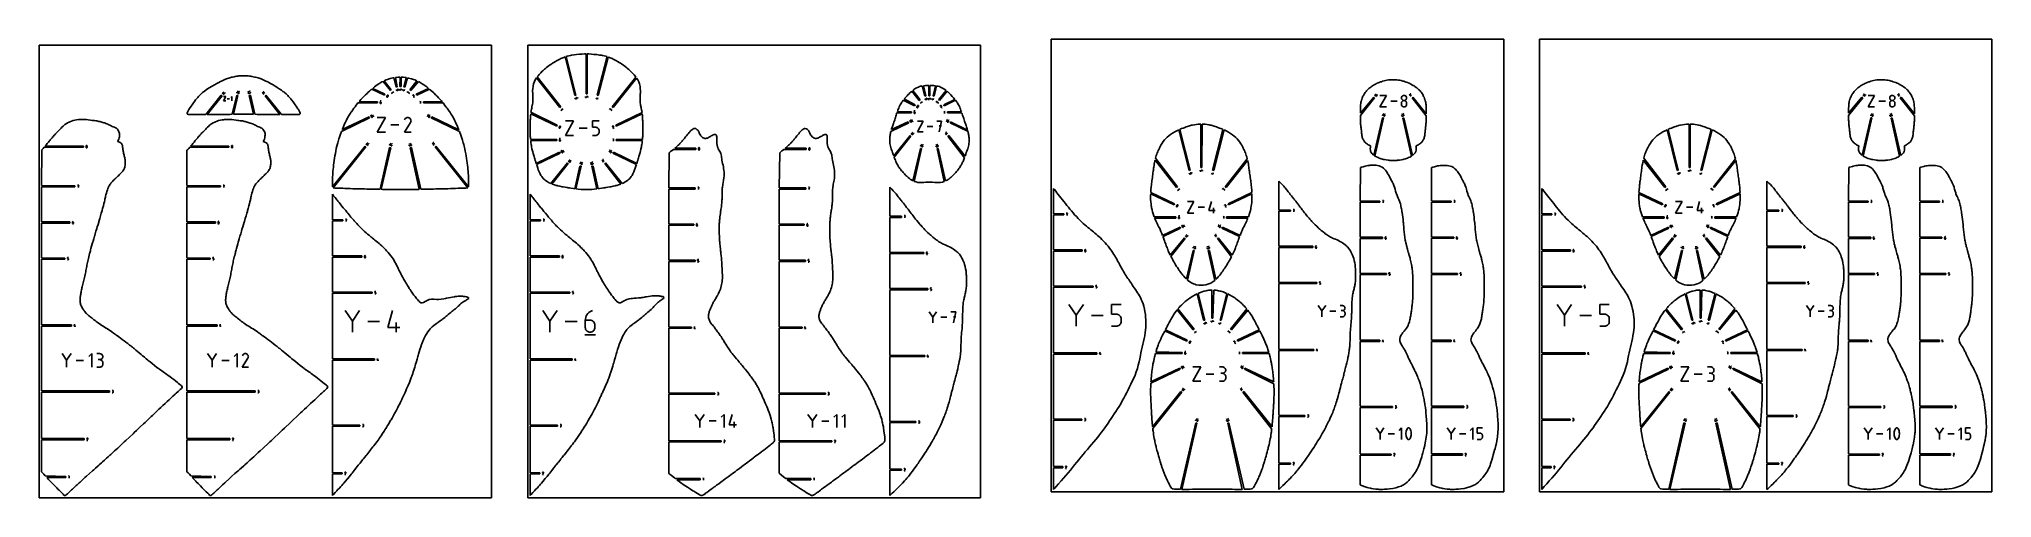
# Model space of a CAD drawing. Extents: x 0 to 51.8, y 0 to 12.2.
import ezdxf

# ---------------------------------------------------------------- set-up
doc = ezdxf.new("R2010")
doc.units = 0
doc.header["$MEASUREMENT"] = 0
for name, color, linetype in [('annotation', 7, 'Continuous'), ('boundary', 7, 'Continuous'), ('frame', 7, 'Continuous')]:
    doc.layers.add(name, color=color, linetype=linetype)

msp = doc.modelspace()

# ---------------------------------------------------------------- linework, layer by layer
at = {"layer": 'annotation', "color": 1}
for p, q in [((4.854, 10.735), (4.904, 10.696)), ((4.878, 10.765), (4.927, 10.725)), ((4.889, 10.529), (4.949, 10.637)), ((4.949, 10.637), (4.889, 10.637)), ((4.949, 10.529), (4.889, 10.529)), ((4.904, 10.696), (4.901, 10.716)), ((4.927, 10.725), (4.925, 10.745)), ((5.049, 10.583), (4.99, 10.583)), ((5.113, 10.637), (5.089, 10.613)), ((5.113, 10.529), (5.113, 10.637)), ((5.241, 10.733), (5.247, 10.759)), ((5.247, 10.759), (5.28, 10.726)), ((5.252, 10.781), (5.311, 10.768)), ((5.28, 10.726), (5.28, 10.726)), ((5.28, 10.726), (5.28, 10.726)), ((5.28, 10.726), (5.28, 10.726)), ((5.28, 10.726), (5.28, 10.726)), ((5.28, 10.726), (5.28, 10.726)), ((5.28, 10.726), (5.28, 10.726)), ((5.28, 10.726), (5.28, 10.726)), ((5.28, 10.726), (5.28, 10.726)), ((5.28, 10.726), (5.28, 10.726)), ((5.28, 10.726), (5.28, 10.726)), ((5.28, 10.726), (5.28, 10.726)), ((5.28, 10.726), (5.282, 10.724)), ((5.282, 10.724), (5.284, 10.723)), ((5.284, 10.723), (5.287, 10.723)), ((5.287, 10.723), (5.289, 10.722)), ((5.289, 10.722), (5.291, 10.722)), ((5.291, 10.722), (5.293, 10.723)), ((5.293, 10.723), (5.296, 10.724)), ((5.299, 10.746), (5.296, 10.748)), ((5.296, 10.724), (5.298, 10.725)), ((5.298, 10.725), (5.299, 10.726)), ((5.3, 10.744), (5.299, 10.746)), ((5.299, 10.726), (5.301, 10.728)), ((5.299, 10.726), (5.299, 10.726)), ((5.302, 10.742), (5.3, 10.744)), ((5.311, 10.768), (5.301, 10.784)), ((5.301, 10.728), (5.302, 10.731)), ((5.302, 10.74), (5.302, 10.742)), ((5.303, 10.737), (5.302, 10.74)), ((5.302, 10.731), (5.303, 10.733)), ((5.303, 10.735), (5.303, 10.737)), ((5.303, 10.733), (5.303, 10.735)), ((5.537, 10.768), (5.596, 10.781)), ((5.542, 10.746), (5.545, 10.733)), ((5.545, 10.733), (5.545, 10.733)), ((5.545, 10.733), (5.545, 10.73)), ((5.545, 10.73), (5.546, 10.728)), ((5.546, 10.728), (5.548, 10.726)), ((5.548, 10.726), (5.55, 10.725)), ((5.55, 10.725), (5.552, 10.724)), ((5.552, 10.724), (5.554, 10.723)), ((5.554, 10.723), (5.556, 10.722)), ((5.556, 10.722), (5.558, 10.722)), ((5.558, 10.722), (5.561, 10.723)), ((5.561, 10.723), (5.567, 10.724)), ((5.567, 10.724), (5.569, 10.725)), ((5.567, 10.724), (5.567, 10.724)), ((5.569, 10.725), (5.572, 10.726)), ((5.572, 10.726), (5.573, 10.727)), ((5.573, 10.727), (5.575, 10.729)), ((5.575, 10.729), (5.576, 10.731)), ((5.577, 10.74), (5.576, 10.747)), ((5.576, 10.747), (5.577, 10.74)), ((5.576, 10.731), (5.577, 10.733)), ((5.578, 10.738), (5.577, 10.74)), ((5.577, 10.74), (5.577, 10.74)), ((5.577, 10.74), (5.578, 10.738)), ((5.577, 10.733), (5.578, 10.735)), ((5.578, 10.735), (5.578, 10.738)), ((5.578, 10.738), (5.579, 10.736)), ((5.596, 10.781), (5.579, 10.792)), ((5.579, 10.736), (5.581, 10.734)), ((5.581, 10.734), (5.582, 10.732)), ((5.582, 10.732), (5.584, 10.731)), ((5.584, 10.731), (5.586, 10.73)), ((5.586, 10.73), (5.589, 10.73)), ((5.589, 10.73), (5.591, 10.73)), ((5.591, 10.73), (5.593, 10.73)), ((5.593, 10.73), (5.596, 10.731)), ((5.593, 10.73), (5.593, 10.73)), ((5.596, 10.731), (5.598, 10.732)), ((5.598, 10.732), (5.6, 10.733)), ((5.6, 10.733), (5.601, 10.735)), ((5.603, 10.746), (5.601, 10.759)), ((5.601, 10.735), (5.602, 10.737)), ((5.602, 10.737), (5.603, 10.739)), ((5.604, 10.744), (5.603, 10.746)), ((5.603, 10.739), (5.604, 10.741)), ((5.604, 10.741), (5.604, 10.744)), ((5.919, 10.734), (5.961, 10.768)), ((5.941, 10.726), (5.982, 10.743)), ((5.96, 10.702), (5.941, 10.726)), ((5.961, 10.768), (5.944, 10.77)), ((5.945, 10.701), (5.964, 10.716)), ((9.073, 10.524), (9.042, 10.524)), ((9.045, 10.496), (9.044, 10.492)), ((9.044, 10.492), (9.044, 10.488)), ((9.044, 10.488), (9.044, 10.467)), ((9.058, 10.488), (9.044, 10.488)), ((9.044, 10.467), (9.044, 10.467)), ((9.044, 10.467), (9.044, 10.464)), ((9.044, 10.464), (9.045, 10.462)), ((9.046, 10.5), (9.045, 10.496)), ((9.045, 10.462), (9.046, 10.46)), ((9.048, 10.504), (9.046, 10.5)), ((9.046, 10.46), (9.047, 10.458)), ((9.047, 10.458), (9.049, 10.456)), ((9.051, 10.507), (9.048, 10.504)), ((9.049, 10.456), (9.051, 10.455)), ((9.054, 10.51), (9.051, 10.507)), ((9.051, 10.455), (9.053, 10.454)), ((9.053, 10.454), (9.055, 10.453)), ((9.057, 10.513), (9.054, 10.51)), ((9.055, 10.453), (9.058, 10.453)), ((9.061, 10.515), (9.057, 10.513)), ((9.06, 10.488), (9.058, 10.488)), ((9.058, 10.453), (9.058, 10.453)), ((9.058, 10.453), (9.06, 10.453)), ((9.063, 10.487), (9.06, 10.488)), ((9.06, 10.453), (9.063, 10.454)), ((9.065, 10.516), (9.061, 10.515)), ((9.065, 10.486), (9.063, 10.487)), ((9.063, 10.454), (9.065, 10.455)), ((9.065, 10.516), (9.065, 10.516)), ((9.067, 10.485), (9.065, 10.486)), ((9.065, 10.455), (9.067, 10.456)), ((9.068, 10.483), (9.067, 10.485)), ((9.067, 10.456), (9.068, 10.458)), ((9.07, 10.481), (9.068, 10.483)), ((9.068, 10.458), (9.07, 10.46)), ((9.071, 10.479), (9.07, 10.481)), ((9.07, 10.46), (9.071, 10.462)), ((9.072, 10.477), (9.071, 10.479)), ((9.071, 10.462), (9.072, 10.464)), ((9.072, 10.474), (9.072, 10.477)), ((9.072, 10.467), (9.072, 10.474)), ((9.072, 10.474), (9.072, 10.474)), ((9.072, 10.464), (9.072, 10.467)), ((9.218, 10.641), (9.217, 10.639)), ((9.217, 10.639), (9.217, 10.637)), ((9.217, 10.637), (9.217, 10.634)), ((9.217, 10.634), (9.217, 10.632)), ((9.217, 10.632), (9.218, 10.63)), ((9.219, 10.644), (9.218, 10.641)), ((9.218, 10.641), (9.218, 10.641)), ((9.218, 10.63), (9.219, 10.628)), ((9.221, 10.645), (9.219, 10.644)), ((9.219, 10.628), (9.221, 10.626)), ((9.223, 10.647), (9.221, 10.645)), ((9.221, 10.626), (9.222, 10.624)), ((9.222, 10.624), (9.225, 10.623)), ((9.225, 10.648), (9.223, 10.647)), ((9.227, 10.649), (9.225, 10.648)), ((9.225, 10.623), (9.225, 10.623)), ((9.225, 10.623), (9.227, 10.622)), ((9.23, 10.649), (9.227, 10.649)), ((9.227, 10.622), (9.229, 10.621)), ((9.23, 10.667), (9.229, 10.664)), ((9.229, 10.664), (9.229, 10.662)), ((9.229, 10.662), (9.229, 10.659)), ((9.229, 10.659), (9.229, 10.657)), ((9.229, 10.657), (9.23, 10.655)), ((9.229, 10.621), (9.232, 10.621)), ((9.233, 10.673), (9.23, 10.667)), ((9.23, 10.667), (9.23, 10.667)), ((9.23, 10.655), (9.231, 10.653)), ((9.232, 10.649), (9.23, 10.649)), ((9.231, 10.653), (9.233, 10.651)), ((9.234, 10.649), (9.232, 10.649)), ((9.232, 10.621), (9.234, 10.622)), ((9.235, 10.675), (9.233, 10.673)), ((9.233, 10.651), (9.235, 10.649)), ((9.237, 10.648), (9.234, 10.649)), ((9.234, 10.622), (9.236, 10.623)), ((9.236, 10.677), (9.235, 10.675)), ((9.235, 10.649), (9.237, 10.648)), ((9.238, 10.678), (9.236, 10.677)), ((9.236, 10.623), (9.238, 10.624)), ((9.237, 10.648), (9.237, 10.648)), ((9.237, 10.648), (9.239, 10.647)), ((9.239, 10.647), (9.237, 10.648)), ((9.237, 10.648), (9.237, 10.648)), ((9.24, 10.68), (9.238, 10.678)), ((9.238, 10.624), (9.24, 10.625)), ((9.239, 10.647), (9.242, 10.647)), ((9.241, 10.645), (9.239, 10.647)), ((9.242, 10.68), (9.24, 10.68)), ((9.24, 10.625), (9.242, 10.627)), ((9.242, 10.643), (9.241, 10.645)), ((9.245, 10.681), (9.242, 10.68)), ((9.242, 10.647), (9.244, 10.647)), ((9.243, 10.641), (9.242, 10.643)), ((9.242, 10.627), (9.243, 10.629)), ((9.244, 10.639), (9.243, 10.641)), ((9.243, 10.629), (9.244, 10.632)), ((9.243, 10.629), (9.243, 10.629)), ((9.244, 10.647), (9.246, 10.647)), ((9.245, 10.636), (9.244, 10.639)), ((9.244, 10.632), (9.245, 10.634)), ((9.247, 10.681), (9.245, 10.681)), ((9.245, 10.634), (9.245, 10.636)), ((9.246, 10.647), (9.249, 10.648)), ((9.25, 10.68), (9.247, 10.681)), ((9.249, 10.648), (9.251, 10.649)), ((9.252, 10.679), (9.25, 10.68)), ((9.251, 10.649), (9.253, 10.651)), ((9.254, 10.678), (9.252, 10.679)), ((9.252, 10.679), (9.252, 10.679)), ((9.253, 10.651), (9.254, 10.652)), ((9.256, 10.677), (9.254, 10.678)), ((9.254, 10.652), (9.255, 10.655)), ((9.255, 10.655), (9.258, 10.661)), ((9.257, 10.675), (9.256, 10.677)), ((9.259, 10.673), (9.257, 10.675)), ((9.258, 10.661), (9.259, 10.663)), ((9.258, 10.661), (9.258, 10.661)), ((9.259, 10.67), (9.259, 10.673)), ((9.26, 10.668), (9.259, 10.67)), ((9.259, 10.663), (9.26, 10.666)), ((9.26, 10.666), (9.26, 10.668)), ((9.404, 10.762), (9.345, 10.733)), ((9.345, 10.733), (9.363, 10.711)), ((9.367, 10.751), (9.376, 10.74)), ((9.47, 10.814), (9.47, 10.814)), ((9.47, 10.814), (9.472, 10.811)), ((9.472, 10.811), (9.475, 10.807)), ((9.475, 10.807), (9.478, 10.805)), ((9.478, 10.805), (9.482, 10.803)), ((9.482, 10.803), (9.485, 10.801)), ((9.485, 10.801), (9.489, 10.8)), ((9.489, 10.8), (9.493, 10.8)), ((9.493, 10.8), (9.498, 10.8)), ((9.499, 10.821), (9.498, 10.819)), ((9.498, 10.819), (9.498, 10.817)), ((9.498, 10.817), (9.498, 10.814)), ((9.498, 10.814), (9.502, 10.8)), ((9.498, 10.8), (9.502, 10.8)), ((9.501, 10.826), (9.499, 10.824)), ((9.499, 10.824), (9.499, 10.821)), ((9.502, 10.827), (9.501, 10.826)), ((9.504, 10.829), (9.502, 10.827)), ((9.502, 10.8), (9.522, 10.806)), ((9.506, 10.83), (9.504, 10.829)), ((9.509, 10.831), (9.506, 10.83)), ((9.515, 10.833), (9.509, 10.831)), ((9.509, 10.831), (9.509, 10.831)), ((9.518, 10.833), (9.515, 10.833)), ((9.52, 10.833), (9.518, 10.833)), ((9.523, 10.833), (9.52, 10.833)), ((9.522, 10.806), (9.522, 10.806)), ((9.522, 10.806), (9.525, 10.806)), ((9.525, 10.832), (9.523, 10.833)), ((9.527, 10.83), (9.525, 10.832)), ((9.525, 10.806), (9.527, 10.808)), ((9.529, 10.829), (9.527, 10.83)), ((9.527, 10.808), (9.529, 10.809)), ((9.53, 10.827), (9.529, 10.829)), ((9.529, 10.809), (9.53, 10.811)), ((9.532, 10.825), (9.53, 10.827)), ((9.53, 10.811), (9.531, 10.813)), ((9.531, 10.813), (9.532, 10.815)), ((9.532, 10.822), (9.532, 10.825)), ((9.533, 10.82), (9.532, 10.822)), ((9.532, 10.822), (9.532, 10.822)), ((9.532, 10.815), (9.533, 10.818)), ((9.533, 10.818), (9.533, 10.82)), ((9.544, 10.809), (9.536, 10.84)), ((9.553, 10.807), (9.553, 10.835)), ((9.581, 10.807), (9.553, 10.807)), ((9.582, 10.823), (9.581, 10.821)), ((9.581, 10.821), (9.581, 10.807)), ((9.583, 10.828), (9.582, 10.825)), ((9.582, 10.825), (9.582, 10.823)), ((9.585, 10.83), (9.583, 10.828)), ((9.586, 10.831), (9.585, 10.83)), ((9.588, 10.833), (9.586, 10.831)), ((9.59, 10.834), (9.588, 10.833)), ((9.593, 10.834), (9.59, 10.834)), ((9.595, 10.835), (9.593, 10.834)), ((9.602, 10.835), (9.595, 10.835)), ((9.595, 10.835), (9.595, 10.835)), ((9.605, 10.834), (9.602, 10.835)), ((9.607, 10.834), (9.605, 10.834)), ((9.609, 10.833), (9.607, 10.834)), ((9.611, 10.831), (9.609, 10.833)), ((9.613, 10.83), (9.611, 10.831)), ((9.614, 10.828), (9.613, 10.83)), ((9.615, 10.825), (9.614, 10.828)), ((9.616, 10.823), (9.615, 10.825)), ((9.616, 10.821), (9.616, 10.823)), ((9.616, 10.807), (9.616, 10.821)), ((9.616, 10.821), (9.616, 10.821)), ((9.68, 10.792), (9.636, 10.818)), ((9.7, 10.813), (9.673, 10.819)), ((9.689, 10.826), (9.68, 10.792)), ((9.765, 10.762), (9.756, 10.751)), ((9.767, 10.764), (9.765, 10.762)), ((9.769, 10.765), (9.767, 10.764)), ((9.771, 10.766), (9.769, 10.765)), ((9.773, 10.767), (9.771, 10.766)), ((9.776, 10.767), (9.773, 10.767)), ((9.778, 10.767), (9.776, 10.767)), ((9.78, 10.767), (9.778, 10.767)), ((9.783, 10.766), (9.78, 10.767)), ((9.785, 10.764), (9.783, 10.766)), ((9.787, 10.744), (9.783, 10.739)), ((9.783, 10.739), (9.787, 10.744)), ((9.787, 10.762), (9.785, 10.764)), ((9.785, 10.764), (9.785, 10.764)), ((9.788, 10.76), (9.787, 10.762)), ((9.787, 10.744), (9.788, 10.747)), ((9.789, 10.746), (9.787, 10.744)), ((9.787, 10.744), (9.787, 10.744)), ((9.789, 10.758), (9.788, 10.76)), ((9.788, 10.747), (9.789, 10.749)), ((9.79, 10.756), (9.789, 10.758)), ((9.789, 10.749), (9.79, 10.751)), ((9.791, 10.748), (9.789, 10.746)), ((9.79, 10.754), (9.79, 10.756)), ((9.79, 10.751), (9.79, 10.754)), ((9.793, 10.749), (9.791, 10.748)), ((9.795, 10.749), (9.793, 10.749)), ((9.798, 10.75), (9.795, 10.749)), ((9.8, 10.75), (9.798, 10.75)), ((9.802, 10.749), (9.8, 10.75)), ((9.805, 10.748), (9.802, 10.749)), ((9.807, 10.747), (9.805, 10.748)), ((9.806, 10.712), (9.814, 10.723)), ((9.812, 10.742), (9.807, 10.747)), ((9.807, 10.747), (9.807, 10.747)), ((9.814, 10.741), (9.812, 10.742)), ((9.815, 10.739), (9.814, 10.741)), ((9.814, 10.723), (9.816, 10.725)), ((9.814, 10.723), (9.814, 10.723)), ((9.817, 10.736), (9.815, 10.739)), ((9.816, 10.725), (9.817, 10.727)), ((9.817, 10.734), (9.817, 10.736)), ((9.817, 10.732), (9.817, 10.734)), ((9.817, 10.729), (9.817, 10.732)), ((9.817, 10.727), (9.817, 10.729)), ((9.911, 10.673), (9.91, 10.671)), ((9.91, 10.671), (9.91, 10.669)), ((9.91, 10.669), (9.91, 10.665)), ((9.913, 10.676), (9.911, 10.673)), ((9.914, 10.677), (9.913, 10.676)), ((9.916, 10.679), (9.914, 10.677)), ((9.918, 10.68), (9.916, 10.679)), ((9.92, 10.681), (9.918, 10.68)), ((9.923, 10.682), (9.92, 10.681)), ((9.925, 10.682), (9.923, 10.682)), ((9.928, 10.681), (9.925, 10.682)), ((9.925, 10.682), (9.925, 10.682)), ((9.93, 10.68), (9.928, 10.681)), ((9.932, 10.679), (9.93, 10.68)), ((9.934, 10.678), (9.932, 10.679)), ((9.933, 10.617), (9.938, 10.666)), ((9.958, 10.629), (9.933, 10.617)), ((9.935, 10.676), (9.934, 10.678)), ((9.937, 10.674), (9.935, 10.676)), ((9.937, 10.671), (9.937, 10.674)), ((9.938, 10.669), (9.937, 10.671)), ((9.938, 10.667), (9.938, 10.669)), ((9.938, 10.666), (9.938, 10.667)), ((9.938, 10.667), (9.938, 10.667)), ((9.938, 10.666), (9.938, 10.666)), ((9.938, 10.666), (9.938, 10.666)), ((9.938, 10.666), (9.938, 10.666)), ((9.938, 10.666), (9.938, 10.666)), ((9.938, 10.666), (9.938, 10.666)), ((9.938, 10.666), (9.938, 10.666)), ((9.938, 10.666), (9.938, 10.666)), ((9.938, 10.666), (9.938, 10.666)), ((9.938, 10.666), (9.938, 10.666)), ((10.118, 10.516), (10.104, 10.502)), ((10.118, 10.453), (10.118, 10.516)), ((14.207, 10.594), (14.207, 10.594)), ((14.207, 10.594), (14.21, 10.59)), ((14.21, 10.59), (14.213, 10.587)), ((14.213, 10.587), (14.216, 10.584)), ((14.216, 10.584), (14.22, 10.582)), ((14.22, 10.582), (14.223, 10.581)), ((14.223, 10.581), (14.227, 10.58)), ((14.227, 10.58), (14.231, 10.579)), ((14.231, 10.579), (14.236, 10.579)), ((14.237, 10.601), (14.236, 10.599)), ((14.236, 10.599), (14.236, 10.596)), ((14.236, 10.596), (14.236, 10.594)), ((14.236, 10.594), (14.24, 10.58)), ((14.236, 10.579), (14.24, 10.58)), ((14.239, 10.605), (14.237, 10.603)), ((14.237, 10.603), (14.237, 10.601)), ((14.24, 10.607), (14.239, 10.605)), ((14.242, 10.609), (14.24, 10.607)), ((14.24, 10.58), (14.26, 10.585)), ((14.244, 10.61), (14.242, 10.609)), ((14.247, 10.611), (14.244, 10.61)), ((14.253, 10.612), (14.247, 10.611)), ((14.247, 10.611), (14.247, 10.611)), ((14.256, 10.613), (14.253, 10.612)), ((14.258, 10.613), (14.256, 10.613)), ((14.261, 10.612), (14.258, 10.613)), ((14.26, 10.585), (14.263, 10.586)), ((14.26, 10.585), (14.26, 10.585)), ((14.263, 10.611), (14.261, 10.612)), ((14.265, 10.61), (14.263, 10.611)), ((14.263, 10.586), (14.265, 10.587)), ((14.267, 10.608), (14.265, 10.61)), ((14.265, 10.587), (14.267, 10.589)), ((14.268, 10.607), (14.267, 10.608)), ((14.267, 10.589), (14.268, 10.591)), ((14.27, 10.604), (14.268, 10.607)), ((14.268, 10.591), (14.269, 10.593)), ((14.269, 10.593), (14.27, 10.595)), ((14.27, 10.602), (14.27, 10.604)), ((14.271, 10.6), (14.27, 10.602)), ((14.27, 10.602), (14.27, 10.602)), ((14.27, 10.595), (14.271, 10.597)), ((14.271, 10.597), (14.271, 10.6)), ((14.282, 10.589), (14.274, 10.619)), ((14.486, 10.617), (14.486, 10.645)), ((14.514, 10.617), (14.486, 10.617)), ((14.516, 10.638), (14.514, 10.636)), ((14.514, 10.636), (14.514, 10.634)), ((14.514, 10.634), (14.514, 10.631)), ((14.514, 10.631), (14.514, 10.617)), ((14.517, 10.64), (14.516, 10.638)), ((14.519, 10.642), (14.517, 10.64)), ((14.521, 10.643), (14.519, 10.642)), ((14.523, 10.644), (14.521, 10.643)), ((14.525, 10.645), (14.523, 10.644)), ((14.528, 10.645), (14.525, 10.645)), ((14.535, 10.645), (14.528, 10.645)), ((14.528, 10.645), (14.528, 10.645)), ((14.537, 10.645), (14.535, 10.645)), ((14.539, 10.644), (14.537, 10.645)), ((14.542, 10.643), (14.539, 10.644)), ((14.544, 10.642), (14.542, 10.643)), ((14.545, 10.64), (14.544, 10.642)), ((14.547, 10.638), (14.545, 10.64)), ((14.548, 10.636), (14.547, 10.638)), ((14.548, 10.634), (14.548, 10.636)), ((14.549, 10.631), (14.548, 10.634)), ((14.549, 10.617), (14.549, 10.631)), ((14.549, 10.631), (14.549, 10.631)), ((14.807, 10.572), (14.763, 10.598)), ((14.826, 10.592), (14.799, 10.599)), ((14.815, 10.606), (14.807, 10.572)), ((23.276, 10.364), (23.275, 10.361)), ((23.275, 10.361), (23.275, 10.359)), ((23.275, 10.359), (23.275, 10.357)), ((23.275, 10.357), (23.275, 10.354)), ((23.277, 10.366), (23.276, 10.364)), ((23.276, 10.364), (23.276, 10.364)), ((23.279, 10.368), (23.277, 10.366)), ((23.281, 10.369), (23.279, 10.368)), ((23.283, 10.371), (23.281, 10.369)), ((23.285, 10.371), (23.283, 10.371)), ((23.288, 10.372), (23.285, 10.371)), ((23.288, 10.389), (23.287, 10.387)), ((23.287, 10.387), (23.287, 10.384)), ((23.287, 10.384), (23.287, 10.382)), ((23.287, 10.382), (23.287, 10.38)), ((23.287, 10.38), (23.288, 10.377)), ((23.291, 10.395), (23.288, 10.389)), ((23.288, 10.389), (23.288, 10.389)), ((23.288, 10.377), (23.289, 10.375)), ((23.29, 10.372), (23.288, 10.372)), ((23.289, 10.375), (23.291, 10.373)), ((23.292, 10.371), (23.29, 10.372)), ((23.293, 10.398), (23.291, 10.395)), ((23.291, 10.373), (23.293, 10.372)), ((23.295, 10.37), (23.292, 10.371)), ((23.294, 10.399), (23.293, 10.398)), ((23.293, 10.372), (23.295, 10.37)), ((23.296, 10.401), (23.294, 10.399)), ((23.295, 10.37), (23.295, 10.37)), ((23.295, 10.37), (23.297, 10.369)), ((23.297, 10.369), (23.295, 10.37)), ((23.295, 10.37), (23.295, 10.37)), ((23.298, 10.402), (23.296, 10.401)), ((23.297, 10.369), (23.3, 10.369)), ((23.299, 10.367), (23.297, 10.369)), ((23.3, 10.403), (23.298, 10.402)), ((23.3, 10.366), (23.299, 10.367)), ((23.303, 10.403), (23.3, 10.403)), ((23.3, 10.369), (23.302, 10.369)), ((23.302, 10.363), (23.3, 10.366)), ((23.302, 10.369), (23.304, 10.369)), ((23.302, 10.361), (23.302, 10.363)), ((23.303, 10.359), (23.302, 10.361)), ((23.302, 10.354), (23.303, 10.356)), ((23.305, 10.403), (23.303, 10.403)), ((23.303, 10.356), (23.303, 10.359)), ((23.304, 10.369), (23.307, 10.37)), ((23.308, 10.403), (23.305, 10.403)), ((23.307, 10.37), (23.309, 10.371)), ((23.31, 10.402), (23.308, 10.403)), ((23.309, 10.371), (23.311, 10.373)), ((23.312, 10.401), (23.31, 10.402)), ((23.31, 10.402), (23.31, 10.402)), ((23.311, 10.373), (23.312, 10.375)), ((23.314, 10.399), (23.312, 10.401)), ((23.312, 10.375), (23.314, 10.377)), ((23.316, 10.397), (23.314, 10.399)), ((23.314, 10.377), (23.317, 10.383)), ((23.317, 10.395), (23.316, 10.397)), ((23.318, 10.393), (23.317, 10.395)), ((23.317, 10.386), (23.318, 10.388)), ((23.317, 10.383), (23.317, 10.386)), ((23.317, 10.383), (23.317, 10.383)), ((23.318, 10.39), (23.318, 10.393)), ((23.318, 10.388), (23.318, 10.39)), ((23.426, 10.502), (23.368, 10.474)), ((23.368, 10.474), (23.385, 10.452)), ((23.39, 10.491), (23.398, 10.48)), ((23.488, 10.574), (23.488, 10.574)), ((23.488, 10.574), (23.49, 10.571)), ((23.49, 10.571), (23.493, 10.568)), ((23.493, 10.568), (23.496, 10.565)), ((23.496, 10.565), (23.5, 10.563)), ((23.5, 10.563), (23.503, 10.561)), ((23.503, 10.561), (23.507, 10.56)), ((23.507, 10.56), (23.511, 10.56)), ((23.511, 10.56), (23.516, 10.56)), ((23.517, 10.582), (23.516, 10.579)), ((23.516, 10.579), (23.516, 10.577)), ((23.516, 10.577), (23.517, 10.574)), ((23.516, 10.56), (23.52, 10.561)), ((23.518, 10.584), (23.517, 10.582)), ((23.517, 10.574), (23.52, 10.561)), ((23.519, 10.586), (23.518, 10.584)), ((23.52, 10.588), (23.519, 10.586)), ((23.522, 10.589), (23.52, 10.588)), ((23.52, 10.561), (23.54, 10.566)), ((23.524, 10.59), (23.522, 10.589)), ((23.527, 10.591), (23.524, 10.59)), ((23.533, 10.593), (23.527, 10.591)), ((23.527, 10.591), (23.527, 10.591)), ((23.536, 10.593), (23.533, 10.593)), ((23.538, 10.593), (23.536, 10.593)), ((23.541, 10.593), (23.538, 10.593)), ((23.54, 10.566), (23.543, 10.567)), ((23.54, 10.566), (23.54, 10.566)), ((23.543, 10.592), (23.541, 10.593)), ((23.545, 10.591), (23.543, 10.592)), ((23.543, 10.567), (23.545, 10.568)), ((23.547, 10.589), (23.545, 10.591)), ((23.545, 10.568), (23.547, 10.569)), ((23.548, 10.587), (23.547, 10.589)), ((23.547, 10.569), (23.548, 10.571)), ((23.55, 10.585), (23.548, 10.587)), ((23.548, 10.571), (23.549, 10.573)), ((23.549, 10.573), (23.55, 10.575)), ((23.55, 10.583), (23.55, 10.585)), ((23.551, 10.58), (23.55, 10.583)), ((23.55, 10.583), (23.55, 10.583)), ((23.55, 10.575), (23.551, 10.578)), ((23.551, 10.578), (23.551, 10.58)), ((23.562, 10.569), (23.554, 10.6)), ((23.577, 10.565), (23.577, 10.593)), ((23.605, 10.565), (23.577, 10.565)), ((23.606, 10.584), (23.605, 10.581)), ((23.605, 10.581), (23.605, 10.579)), ((23.605, 10.579), (23.605, 10.565)), ((23.607, 10.586), (23.606, 10.584)), ((23.608, 10.588), (23.607, 10.586)), ((23.61, 10.59), (23.608, 10.588)), ((23.612, 10.591), (23.61, 10.59)), ((23.614, 10.592), (23.612, 10.591)), ((23.616, 10.593), (23.614, 10.592)), ((23.619, 10.593), (23.616, 10.593)), ((23.626, 10.593), (23.619, 10.593)), ((23.619, 10.593), (23.619, 10.593)), ((23.628, 10.593), (23.626, 10.593)), ((23.631, 10.592), (23.628, 10.593)), ((23.633, 10.591), (23.631, 10.592)), ((23.635, 10.59), (23.633, 10.591)), ((23.636, 10.588), (23.635, 10.59)), ((23.638, 10.586), (23.636, 10.588)), ((23.639, 10.584), (23.638, 10.586)), ((23.639, 10.581), (23.639, 10.584)), ((23.64, 10.579), (23.639, 10.581)), ((23.64, 10.565), (23.64, 10.579)), ((23.64, 10.579), (23.64, 10.579)), ((23.709, 10.554), (23.665, 10.579)), ((23.729, 10.574), (23.702, 10.581)), ((23.718, 10.588), (23.709, 10.554)), ((23.79, 10.503), (23.781, 10.492)), ((23.791, 10.504), (23.79, 10.503)), ((23.793, 10.506), (23.791, 10.504)), ((23.796, 10.507), (23.793, 10.506)), ((23.798, 10.508), (23.796, 10.507)), ((23.8, 10.508), (23.798, 10.508)), ((23.803, 10.508), (23.8, 10.508)), ((23.805, 10.507), (23.803, 10.508)), ((23.807, 10.506), (23.805, 10.507)), ((23.809, 10.505), (23.807, 10.506)), ((23.812, 10.485), (23.807, 10.48)), ((23.807, 10.48), (23.812, 10.485)), ((23.811, 10.503), (23.809, 10.505)), ((23.809, 10.505), (23.809, 10.505)), ((23.813, 10.501), (23.811, 10.503)), ((23.813, 10.487), (23.812, 10.485)), ((23.812, 10.485), (23.813, 10.487)), ((23.812, 10.485), (23.812, 10.485)), ((23.814, 10.499), (23.813, 10.501)), ((23.813, 10.487), (23.814, 10.49)), ((23.815, 10.488), (23.813, 10.487)), ((23.814, 10.497), (23.814, 10.499)), ((23.815, 10.494), (23.814, 10.497)), ((23.814, 10.49), (23.815, 10.492)), ((23.815, 10.492), (23.815, 10.494)), ((23.818, 10.489), (23.815, 10.488)), ((23.82, 10.49), (23.818, 10.489)), ((23.822, 10.49), (23.82, 10.49)), ((23.825, 10.49), (23.822, 10.49)), ((23.827, 10.49), (23.825, 10.49)), ((23.829, 10.489), (23.827, 10.49)), ((23.831, 10.487), (23.829, 10.489)), ((23.83, 10.452), (23.839, 10.463)), ((23.837, 10.483), (23.831, 10.487)), ((23.831, 10.487), (23.831, 10.487)), ((23.839, 10.481), (23.837, 10.483)), ((23.84, 10.479), (23.839, 10.481)), ((23.839, 10.463), (23.84, 10.465)), ((23.839, 10.463), (23.839, 10.463)), ((23.841, 10.477), (23.84, 10.479)), ((23.84, 10.465), (23.841, 10.468)), ((23.842, 10.475), (23.841, 10.477)), ((23.841, 10.468), (23.842, 10.47)), ((23.842, 10.472), (23.842, 10.475)), ((23.842, 10.47), (23.842, 10.472)), ((23.898, 10.393), (23.897, 10.39)), ((23.897, 10.39), (23.897, 10.386)), ((23.9, 10.397), (23.898, 10.395)), ((23.898, 10.395), (23.898, 10.393)), ((23.901, 10.399), (23.9, 10.397)), ((23.903, 10.401), (23.901, 10.399)), ((23.905, 10.402), (23.903, 10.401)), ((23.907, 10.403), (23.905, 10.402)), ((23.91, 10.403), (23.907, 10.403)), ((23.912, 10.403), (23.91, 10.403)), ((23.915, 10.403), (23.912, 10.403)), ((23.912, 10.403), (23.912, 10.403)), ((23.917, 10.402), (23.915, 10.403)), ((23.919, 10.401), (23.917, 10.402)), ((23.921, 10.399), (23.919, 10.401)), ((23.92, 10.339), (23.925, 10.388)), ((23.923, 10.398), (23.921, 10.399)), ((23.924, 10.395), (23.923, 10.398)), ((23.925, 10.393), (23.924, 10.395)), ((23.925, 10.391), (23.925, 10.393)), ((23.925, 10.388), (23.925, 10.391)), ((23.925, 10.388), (23.925, 10.388)), ((23.925, 10.388), (23.925, 10.388)), ((23.925, 10.388), (23.925, 10.388)), ((23.925, 10.388), (23.925, 10.388)), ((23.925, 10.388), (23.925, 10.388)), ((23.925, 10.388), (23.925, 10.388)), ((23.925, 10.388), (23.925, 10.388)), ((23.925, 10.388), (23.925, 10.388)), ((23.925, 10.388), (23.925, 10.388)), ((23.925, 10.388), (23.925, 10.388)), ((23.925, 10.388), (23.925, 10.388)), ((35.41, 10.682), (35.46, 10.642)), ((35.434, 10.711), (35.483, 10.672)), ((35.46, 10.642), (35.458, 10.662)), ((35.483, 10.672), (35.481, 10.692)), ((35.553, 10.364), (35.725, 10.672)), ((35.725, 10.672), (35.553, 10.672)), ((35.725, 10.364), (35.553, 10.364)), ((36.009, 10.518), (35.84, 10.518)), ((36.125, 10.615), (36.124, 10.603)), ((36.124, 10.603), (36.124, 10.603)), ((36.124, 10.603), (36.125, 10.591)), ((36.125, 10.478), (36.124, 10.466)), ((36.124, 10.466), (36.124, 10.432)), ((36.124, 10.432), (36.124, 10.432)), ((36.124, 10.432), (36.125, 10.42)), ((36.129, 10.627), (36.125, 10.615)), ((36.125, 10.591), (36.129, 10.579)), ((36.129, 10.49), (36.125, 10.478)), ((36.125, 10.42), (36.129, 10.408)), ((36.134, 10.638), (36.129, 10.627)), ((36.129, 10.579), (36.134, 10.569)), ((36.134, 10.501), (36.129, 10.49)), ((36.129, 10.408), (36.134, 10.398)), ((36.14, 10.647), (36.134, 10.638)), ((36.134, 10.569), (36.14, 10.559)), ((36.14, 10.51), (36.134, 10.501)), ((36.134, 10.398), (36.14, 10.388)), ((36.149, 10.655), (36.14, 10.647)), ((36.14, 10.559), (36.149, 10.551)), ((36.149, 10.519), (36.14, 10.51)), ((36.14, 10.388), (36.149, 10.38)), ((36.158, 10.662), (36.149, 10.655)), ((36.149, 10.551), (36.158, 10.544)), ((36.158, 10.525), (36.149, 10.519)), ((36.149, 10.38), (36.158, 10.373)), ((36.169, 10.667), (36.158, 10.662)), ((36.158, 10.544), (36.169, 10.539)), ((36.169, 10.53), (36.158, 10.525)), ((36.158, 10.373), (36.169, 10.368)), ((36.18, 10.67), (36.169, 10.667)), ((36.169, 10.539), (36.18, 10.536)), ((36.18, 10.534), (36.169, 10.53)), ((36.169, 10.368), (36.18, 10.365)), ((36.193, 10.672), (36.18, 10.67)), ((36.18, 10.536), (36.193, 10.535)), ((36.193, 10.535), (36.18, 10.534)), ((36.18, 10.365), (36.193, 10.364)), ((36.205, 10.67), (36.193, 10.672)), ((36.193, 10.672), (36.193, 10.672)), ((36.193, 10.535), (36.205, 10.536)), ((36.205, 10.534), (36.193, 10.535)), ((36.193, 10.535), (36.193, 10.535)), ((36.193, 10.535), (36.193, 10.535)), ((36.193, 10.364), (36.205, 10.365)), ((36.193, 10.364), (36.193, 10.364)), ((36.217, 10.667), (36.205, 10.67)), ((36.205, 10.536), (36.217, 10.539)), ((36.217, 10.53), (36.205, 10.534)), ((36.205, 10.365), (36.217, 10.368)), ((36.227, 10.662), (36.217, 10.667)), ((36.217, 10.539), (36.227, 10.544)), ((36.227, 10.525), (36.217, 10.53)), ((36.217, 10.368), (36.227, 10.373)), ((36.237, 10.655), (36.227, 10.662)), ((36.227, 10.544), (36.237, 10.551)), ((36.237, 10.519), (36.227, 10.525)), ((36.227, 10.373), (36.237, 10.38)), ((36.245, 10.647), (36.237, 10.655)), ((36.237, 10.551), (36.245, 10.559)), ((36.245, 10.51), (36.237, 10.519)), ((36.237, 10.38), (36.245, 10.388)), ((36.252, 10.638), (36.245, 10.647)), ((36.245, 10.559), (36.252, 10.569)), ((36.252, 10.501), (36.245, 10.51)), ((36.245, 10.388), (36.252, 10.398)), ((36.257, 10.627), (36.252, 10.638)), ((36.252, 10.569), (36.257, 10.579)), ((36.257, 10.49), (36.252, 10.501)), ((36.252, 10.398), (36.257, 10.408)), ((36.26, 10.615), (36.257, 10.627)), ((36.257, 10.579), (36.26, 10.591)), ((36.26, 10.478), (36.257, 10.49)), ((36.257, 10.408), (36.26, 10.42)), ((36.261, 10.603), (36.26, 10.615)), ((36.26, 10.591), (36.261, 10.603)), ((36.261, 10.466), (36.26, 10.478)), ((36.26, 10.42), (36.261, 10.432)), ((36.261, 10.603), (36.261, 10.603)), ((36.261, 10.432), (36.261, 10.466)), ((36.261, 10.466), (36.261, 10.466)), ((36.33, 10.68), (36.373, 10.714)), ((36.352, 10.671), (36.393, 10.688)), ((36.371, 10.648), (36.352, 10.671)), ((36.373, 10.714), (36.356, 10.716)), ((36.356, 10.647), (36.375, 10.662)), ((48.356, 10.682), (48.405, 10.642)), ((48.379, 10.711), (48.428, 10.672)), ((48.405, 10.642), (48.403, 10.662)), ((48.428, 10.672), (48.426, 10.692)), ((48.499, 10.364), (48.67, 10.672)), ((48.67, 10.672), (48.499, 10.672)), ((48.67, 10.364), (48.499, 10.364)), ((48.954, 10.518), (48.785, 10.518)), ((49.071, 10.615), (49.069, 10.603)), ((49.069, 10.603), (49.069, 10.603)), ((49.069, 10.603), (49.071, 10.591)), ((49.071, 10.478), (49.069, 10.466)), ((49.069, 10.466), (49.069, 10.432)), ((49.069, 10.432), (49.069, 10.432)), ((49.069, 10.432), (49.071, 10.42)), ((49.074, 10.627), (49.071, 10.615)), ((49.071, 10.591), (49.074, 10.579)), ((49.074, 10.49), (49.071, 10.478)), ((49.071, 10.42), (49.074, 10.408)), ((49.079, 10.638), (49.074, 10.627)), ((49.074, 10.579), (49.079, 10.569)), ((49.079, 10.501), (49.074, 10.49)), ((49.074, 10.408), (49.079, 10.398)), ((49.086, 10.647), (49.079, 10.638)), ((49.079, 10.569), (49.086, 10.559)), ((49.086, 10.51), (49.079, 10.501)), ((49.079, 10.398), (49.086, 10.388)), ((49.094, 10.655), (49.086, 10.647)), ((49.086, 10.559), (49.094, 10.551)), ((49.094, 10.519), (49.086, 10.51)), ((49.086, 10.388), (49.094, 10.38)), ((49.103, 10.662), (49.094, 10.655)), ((49.094, 10.551), (49.103, 10.544)), ((49.103, 10.525), (49.094, 10.519)), ((49.094, 10.38), (49.103, 10.373)), ((49.114, 10.667), (49.103, 10.662)), ((49.103, 10.544), (49.114, 10.539)), ((49.114, 10.53), (49.103, 10.525)), ((49.103, 10.373), (49.114, 10.368)), ((49.126, 10.67), (49.114, 10.667)), ((49.114, 10.539), (49.126, 10.536)), ((49.126, 10.534), (49.114, 10.53)), ((49.114, 10.368), (49.126, 10.365)), ((49.138, 10.672), (49.126, 10.67)), ((49.126, 10.536), (49.138, 10.535)), ((49.138, 10.535), (49.126, 10.534)), ((49.126, 10.365), (49.138, 10.364)), ((49.15, 10.67), (49.138, 10.672)), ((49.138, 10.672), (49.138, 10.672)), ((49.138, 10.535), (49.15, 10.536)), ((49.15, 10.534), (49.138, 10.535)), ((49.138, 10.535), (49.138, 10.535)), ((49.138, 10.535), (49.138, 10.535)), ((49.138, 10.364), (49.15, 10.365)), ((49.138, 10.364), (49.138, 10.364)), ((49.162, 10.667), (49.15, 10.67)), ((49.15, 10.536), (49.162, 10.539)), ((49.162, 10.53), (49.15, 10.534)), ((49.15, 10.365), (49.162, 10.368)), ((49.172, 10.662), (49.162, 10.667)), ((49.162, 10.539), (49.172, 10.544)), ((49.172, 10.525), (49.162, 10.53)), ((49.162, 10.368), (49.172, 10.373)), ((49.182, 10.655), (49.172, 10.662)), ((49.172, 10.544), (49.182, 10.551)), ((49.182, 10.519), (49.172, 10.525)), ((49.172, 10.373), (49.182, 10.38)), ((49.19, 10.647), (49.182, 10.655)), ((49.182, 10.551), (49.19, 10.559)), ((49.19, 10.51), (49.182, 10.519)), ((49.182, 10.38), (49.19, 10.388)), ((49.197, 10.638), (49.19, 10.647)), ((49.19, 10.559), (49.197, 10.569)), ((49.197, 10.501), (49.19, 10.51)), ((49.19, 10.388), (49.197, 10.398)), ((49.202, 10.627), (49.197, 10.638)), ((49.197, 10.569), (49.202, 10.579)), ((49.202, 10.49), (49.197, 10.501)), ((49.197, 10.398), (49.202, 10.408)), ((49.205, 10.615), (49.202, 10.627)), ((49.202, 10.579), (49.205, 10.591)), ((49.205, 10.478), (49.202, 10.49)), ((49.202, 10.408), (49.205, 10.42)), ((49.206, 10.603), (49.205, 10.615)), ((49.205, 10.591), (49.206, 10.603)), ((49.206, 10.466), (49.205, 10.478)), ((49.205, 10.42), (49.206, 10.432)), ((49.206, 10.603), (49.206, 10.603)), ((49.206, 10.432), (49.206, 10.466)), ((49.206, 10.466), (49.206, 10.466)), ((49.275, 10.68), (49.318, 10.714)), ((49.297, 10.671), (49.338, 10.688)), ((49.316, 10.648), (49.297, 10.671)), ((49.318, 10.714), (49.301, 10.716)), ((49.301, 10.647), (49.32, 10.662)), ((8.802, 10.14), (8.801, 10.139)), ((8.801, 10.139), (8.801, 10.137)), ((8.801, 10.137), (8.801, 10.136)), ((8.801, 10.136), (8.801, 10.136)), ((8.801, 10.136), (8.801, 10.13)), ((8.801, 10.13), (8.802, 10.124)), ((8.803, 10.141), (8.802, 10.14)), ((8.802, 10.124), (8.803, 10.118)), ((8.804, 10.142), (8.803, 10.141)), ((8.803, 10.118), (8.805, 10.113)), ((8.805, 10.143), (8.804, 10.142)), ((8.806, 10.144), (8.805, 10.143)), ((8.805, 10.113), (8.808, 10.107)), ((8.808, 10.144), (8.806, 10.144)), ((8.809, 10.144), (8.808, 10.144)), ((8.808, 10.107), (8.811, 10.102)), ((8.809, 10.144), (8.809, 10.144)), ((8.81, 10.144), (8.809, 10.144)), ((8.811, 10.144), (8.81, 10.144)), ((8.81, 10.144), (8.81, 10.144)), ((8.812, 10.144), (8.811, 10.144)), ((8.811, 10.102), (8.814, 10.098)), ((8.812, 10.143), (8.812, 10.144)), ((8.813, 10.143), (8.812, 10.143)), ((8.814, 10.143), (8.813, 10.143)), ((8.813, 10.143), (8.813, 10.143)), ((8.814, 10.142), (8.814, 10.143)), ((8.819, 10.138), (8.814, 10.142)), ((8.814, 10.142), (8.814, 10.142)), ((8.814, 10.098), (8.818, 10.094)), ((8.818, 10.094), (8.823, 10.09)), ((8.823, 10.134), (8.819, 10.138)), ((8.826, 10.129), (8.823, 10.134)), ((8.823, 10.09), (8.823, 10.09)), ((8.823, 10.09), (8.823, 10.089)), ((8.823, 10.089), (8.824, 10.089)), ((8.824, 10.089), (8.825, 10.089)), ((8.825, 10.089), (8.825, 10.088)), ((8.825, 10.088), (8.826, 10.088)), ((8.83, 10.124), (8.826, 10.129)), ((8.826, 10.088), (8.826, 10.088)), ((8.826, 10.088), (8.827, 10.088)), ((8.827, 10.088), (8.828, 10.088)), ((8.828, 10.088), (8.828, 10.088)), ((8.828, 10.088), (8.828, 10.088)), ((8.828, 10.088), (8.83, 10.088)), ((8.832, 10.119), (8.83, 10.124)), ((8.83, 10.088), (8.831, 10.088)), ((8.831, 10.088), (8.832, 10.089)), ((8.834, 10.114), (8.832, 10.119)), ((8.832, 10.089), (8.834, 10.09)), ((8.835, 10.108), (8.834, 10.114)), ((8.834, 10.09), (8.835, 10.091)), ((8.836, 10.102), (8.835, 10.108)), ((8.835, 10.092), (8.836, 10.093)), ((8.835, 10.091), (8.835, 10.092)), ((8.837, 10.096), (8.836, 10.102)), ((8.836, 10.095), (8.837, 10.096)), ((8.836, 10.093), (8.836, 10.095)), ((8.837, 10.096), (8.837, 10.096)), ((8.838, 10.159), (8.864, 10.104)), ((8.864, 10.104), (8.871, 10.122)), ((8.968, 9.695), (9.184, 10.084)), ((9.184, 10.084), (8.968, 10.084)), ((9.543, 9.89), (9.33, 9.89)), ((9.689, 9.695), (9.849, 9.952)), ((9.701, 10.041), (9.69, 10.019)), ((9.71, 10.054), (9.701, 10.041)), ((9.721, 10.064), (9.71, 10.054)), ((9.733, 10.073), (9.721, 10.064)), ((9.746, 10.079), (9.733, 10.073)), ((9.761, 10.083), (9.746, 10.079)), ((9.775, 10.084), (9.761, 10.083)), ((9.79, 10.083), (9.775, 10.084)), ((9.805, 10.079), (9.79, 10.083)), ((9.819, 10.073), (9.805, 10.079)), ((9.832, 10.064), (9.819, 10.073)), ((9.819, 10.073), (9.819, 10.073)), ((9.843, 10.053), (9.832, 10.064)), ((9.851, 10.041), (9.843, 10.053)), ((9.849, 9.952), (9.85, 9.953)), ((9.849, 9.952), (9.849, 9.952)), ((9.849, 9.952), (9.849, 9.952)), ((9.85, 9.953), (9.85, 9.954)), ((9.85, 9.954), (9.85, 9.954)), ((9.85, 9.954), (9.851, 9.954)), ((9.85, 9.953), (9.85, 9.953)), ((9.85, 9.953), (9.85, 9.953)), ((9.85, 9.953), (9.85, 9.953)), ((9.857, 10.027), (9.851, 10.041)), ((9.851, 9.955), (9.857, 9.969)), ((9.851, 9.954), (9.851, 9.955)), ((9.851, 9.955), (9.851, 9.955)), ((9.861, 10.013), (9.857, 10.027)), ((9.857, 9.969), (9.861, 9.983)), ((9.862, 9.998), (9.861, 10.013)), ((9.861, 9.983), (9.862, 9.998)), ((10.302, 10.105), (10.328, 10.16)), ((10.328, 10.16), (10.31, 10.154)), ((10.322, 10.096), (10.334, 10.09)), ((10.334, 10.09), (10.334, 10.09)), ((10.334, 10.09), (10.337, 10.089)), ((10.337, 10.126), (10.348, 10.15)), ((10.349, 10.12), (10.337, 10.126)), ((10.337, 10.089), (10.339, 10.088)), ((10.339, 10.088), (10.341, 10.088)), ((10.341, 10.088), (10.343, 10.089)), ((10.343, 10.089), (10.346, 10.09)), ((10.346, 10.09), (10.348, 10.091)), ((10.348, 10.15), (10.373, 10.138)), ((10.348, 10.091), (10.349, 10.092)), ((10.351, 10.119), (10.349, 10.12)), ((10.349, 10.092), (10.351, 10.094)), ((10.353, 10.117), (10.351, 10.119)), ((10.351, 10.094), (10.352, 10.096)), ((10.352, 10.096), (10.355, 10.102)), ((10.354, 10.115), (10.353, 10.117)), ((10.355, 10.113), (10.354, 10.115)), ((10.356, 10.111), (10.355, 10.113)), ((10.355, 10.102), (10.356, 10.104)), ((10.355, 10.102), (10.355, 10.102)), ((10.356, 10.109), (10.356, 10.111)), ((10.356, 10.107), (10.356, 10.109)), ((10.356, 10.104), (10.356, 10.107)), ((13.8, 9.844), (13.799, 9.841)), ((13.799, 9.841), (13.799, 9.839)), ((13.799, 9.839), (13.8, 9.837)), ((13.803, 9.853), (13.8, 9.846)), ((13.8, 9.846), (13.8, 9.846)), ((13.8, 9.846), (13.8, 9.844)), ((13.805, 9.855), (13.803, 9.853)), ((13.806, 9.857), (13.805, 9.855)), ((13.808, 9.858), (13.806, 9.857)), ((13.81, 9.859), (13.808, 9.858)), ((13.813, 9.86), (13.81, 9.859)), ((13.815, 9.86), (13.813, 9.86)), ((13.817, 9.86), (13.815, 9.86)), ((13.82, 9.86), (13.817, 9.86)), ((13.822, 9.859), (13.82, 9.86)), ((13.824, 9.858), (13.822, 9.859)), ((13.822, 9.859), (13.822, 9.859)), ((13.826, 9.856), (13.824, 9.858)), ((13.828, 9.854), (13.826, 9.856)), ((13.826, 9.834), (13.829, 9.84)), ((13.829, 9.852), (13.828, 9.854)), ((13.83, 9.85), (13.829, 9.852)), ((13.829, 9.84), (13.83, 9.843)), ((13.829, 9.84), (13.829, 9.84)), ((13.83, 9.848), (13.83, 9.85)), ((13.83, 9.845), (13.83, 9.848)), ((13.83, 9.843), (13.83, 9.845)), ((13.9, 10.312), (13.842, 10.284)), ((13.842, 10.284), (13.86, 10.262)), ((13.864, 10.301), (13.873, 10.29)), ((13.957, 9.609), (14.172, 9.997)), ((14.172, 9.997), (13.957, 9.997)), ((14.676, 9.824), (14.676, 9.997)), ((14.676, 9.997), (14.849, 9.997)), ((15.13, 10.312), (15.121, 10.301)), ((15.132, 10.314), (15.13, 10.312)), ((15.134, 10.316), (15.132, 10.314)), ((15.136, 10.317), (15.134, 10.316)), ((15.138, 10.317), (15.136, 10.317)), ((15.141, 10.318), (15.138, 10.317)), ((15.143, 10.317), (15.141, 10.318)), ((15.146, 10.317), (15.143, 10.317)), ((15.148, 10.316), (15.146, 10.317)), ((15.15, 10.315), (15.148, 10.316)), ((15.152, 10.295), (15.148, 10.289)), ((15.148, 10.289), (15.152, 10.295)), ((15.152, 10.313), (15.15, 10.315)), ((15.15, 10.315), (15.15, 10.315)), ((15.153, 10.311), (15.152, 10.313)), ((15.154, 10.297), (15.152, 10.295)), ((15.152, 10.295), (15.153, 10.297)), ((15.152, 10.295), (15.152, 10.295)), ((15.154, 10.309), (15.153, 10.311)), ((15.153, 10.297), (15.154, 10.299)), ((15.155, 10.306), (15.154, 10.309)), ((15.154, 10.299), (15.155, 10.302)), ((15.156, 10.298), (15.154, 10.297)), ((15.155, 10.304), (15.155, 10.306)), ((15.155, 10.302), (15.155, 10.304)), ((15.158, 10.299), (15.156, 10.298)), ((15.16, 10.3), (15.158, 10.299)), ((15.163, 10.3), (15.16, 10.3)), ((15.165, 10.3), (15.163, 10.3)), ((15.167, 10.299), (15.165, 10.3)), ((15.17, 10.298), (15.167, 10.299)), ((15.172, 10.297), (15.17, 10.298)), ((15.171, 10.262), (15.179, 10.273)), ((15.177, 10.293), (15.172, 10.297)), ((15.172, 10.297), (15.172, 10.297)), ((15.179, 10.291), (15.177, 10.293)), ((15.18, 10.289), (15.179, 10.291)), ((15.179, 10.273), (15.181, 10.275)), ((15.179, 10.273), (15.179, 10.273)), ((15.182, 10.287), (15.18, 10.289)), ((15.181, 10.275), (15.182, 10.277)), ((15.182, 10.284), (15.182, 10.287)), ((15.182, 10.282), (15.182, 10.284)), ((15.182, 10.28), (15.182, 10.282)), ((15.182, 10.277), (15.182, 10.28)), ((15.201, 9.85), (15.2, 9.848)), ((15.2, 9.848), (15.2, 9.844)), ((15.203, 9.854), (15.201, 9.852)), ((15.201, 9.852), (15.201, 9.85)), ((15.204, 9.856), (15.203, 9.854)), ((15.206, 9.858), (15.204, 9.856)), ((15.208, 9.859), (15.206, 9.858)), ((15.21, 9.86), (15.208, 9.859)), ((15.213, 9.86), (15.21, 9.86)), ((15.215, 9.861), (15.213, 9.86)), ((15.218, 9.86), (15.215, 9.861)), ((15.215, 9.861), (15.215, 9.861)), ((15.22, 9.859), (15.218, 9.86)), ((15.222, 9.858), (15.22, 9.859)), ((15.224, 9.857), (15.222, 9.858)), ((15.223, 9.796), (15.228, 9.845)), ((15.225, 9.855), (15.224, 9.857)), ((15.227, 9.853), (15.225, 9.855)), ((15.228, 9.85), (15.227, 9.853)), ((15.228, 9.848), (15.228, 9.85)), ((15.228, 9.845), (15.228, 9.848)), ((15.228, 9.845), (15.228, 9.845)), ((15.228, 9.845), (15.228, 9.845)), ((15.228, 9.845), (15.228, 9.845)), ((15.228, 9.845), (15.228, 9.845)), ((15.228, 9.845), (15.228, 9.845)), ((15.228, 9.845), (15.228, 9.845)), ((15.228, 9.845), (15.228, 9.845)), ((15.228, 9.845), (15.228, 9.845)), ((15.228, 9.845), (15.228, 9.845)), ((15.228, 9.845), (15.228, 9.845)), ((15.228, 9.845), (15.228, 9.845)), ((23.095, 10.009), (23.094, 10.008)), ((23.094, 10.008), (23.094, 10.006)), ((23.094, 10.006), (23.094, 10.005)), ((23.094, 10.005), (23.094, 10.005)), ((23.094, 10.005), (23.094, 9.999)), ((23.094, 9.999), (23.095, 9.993)), ((23.096, 10.01), (23.095, 10.009)), ((23.095, 9.993), (23.096, 9.987)), ((23.097, 10.011), (23.096, 10.01)), ((23.096, 9.987), (23.098, 9.982)), ((23.098, 10.012), (23.097, 10.011)), ((23.099, 10.013), (23.098, 10.012)), ((23.098, 9.982), (23.101, 9.977)), ((23.101, 10.013), (23.099, 10.013)), ((23.102, 10.013), (23.101, 10.013)), ((23.101, 9.977), (23.104, 9.972)), ((23.102, 10.013), (23.102, 10.013)), ((23.103, 10.013), (23.102, 10.013)), ((23.104, 10.013), (23.103, 10.013)), ((23.105, 10.013), (23.104, 10.013)), ((23.104, 10.013), (23.104, 10.013)), ((23.104, 9.972), (23.108, 9.967)), ((23.106, 10.012), (23.105, 10.013)), ((23.105, 10.013), (23.105, 10.013)), ((23.107, 10.012), (23.106, 10.012)), ((23.108, 10.011), (23.107, 10.012)), ((23.107, 10.012), (23.107, 10.012)), ((23.112, 10.007), (23.108, 10.011)), ((23.108, 10.011), (23.108, 10.011)), ((23.108, 9.967), (23.112, 9.963)), ((23.116, 10.003), (23.112, 10.007)), ((23.112, 9.963), (23.116, 9.959)), ((23.12, 9.998), (23.116, 10.003)), ((23.116, 9.959), (23.116, 9.959)), ((23.116, 9.959), (23.117, 9.958)), ((23.117, 9.958), (23.117, 9.958)), ((23.117, 9.958), (23.118, 9.958)), ((23.118, 9.958), (23.118, 9.957)), ((23.118, 9.957), (23.119, 9.957)), ((23.119, 9.957), (23.119, 9.957)), ((23.119, 9.957), (23.12, 9.957)), ((23.123, 9.993), (23.12, 9.998)), ((23.12, 9.957), (23.121, 9.957)), ((23.121, 9.957), (23.121, 9.957)), ((23.121, 9.957), (23.121, 9.957)), ((23.121, 9.957), (23.123, 9.957)), ((23.125, 9.988), (23.123, 9.993)), ((23.123, 9.957), (23.124, 9.957)), ((23.124, 9.957), (23.126, 9.958)), ((23.127, 9.983), (23.125, 9.988)), ((23.126, 9.958), (23.127, 9.959)), ((23.129, 9.977), (23.127, 9.983)), ((23.127, 9.959), (23.128, 9.96)), ((23.128, 9.96), (23.129, 9.961)), ((23.129, 9.971), (23.129, 9.977)), ((23.13, 9.965), (23.129, 9.971)), ((23.129, 9.962), (23.13, 9.964)), ((23.129, 9.961), (23.129, 9.962)), ((23.13, 9.964), (23.13, 9.965)), ((23.13, 9.965), (23.13, 9.965)), ((23.131, 10.028), (23.158, 9.973)), ((23.158, 9.973), (23.164, 9.991)), ((23.229, 10.263), (23.198, 10.263)), ((23.2, 10.231), (23.199, 10.227)), ((23.199, 10.227), (23.199, 10.206)), ((23.213, 10.227), (23.199, 10.227)), ((23.199, 10.206), (23.199, 10.206)), ((23.199, 10.206), (23.2, 10.204)), ((23.201, 10.236), (23.2, 10.231)), ((23.2, 10.204), (23.2, 10.201)), ((23.2, 10.201), (23.201, 10.199)), ((23.202, 10.239), (23.201, 10.236)), ((23.201, 10.199), (23.203, 10.197)), ((23.204, 10.243), (23.202, 10.239)), ((23.203, 10.197), (23.204, 10.195)), ((23.207, 10.246), (23.204, 10.243)), ((23.204, 10.195), (23.206, 10.194)), ((23.206, 10.194), (23.209, 10.193)), ((23.209, 10.249), (23.207, 10.246)), ((23.213, 10.252), (23.209, 10.249)), ((23.209, 10.193), (23.211, 10.192)), ((23.211, 10.192), (23.213, 10.192)), ((23.216, 10.254), (23.213, 10.252)), ((23.216, 10.227), (23.213, 10.227)), ((23.213, 10.192), (23.213, 10.192)), ((23.213, 10.192), (23.216, 10.192)), ((23.22, 10.255), (23.216, 10.254)), ((23.218, 10.226), (23.216, 10.227)), ((23.216, 10.192), (23.218, 10.193)), ((23.22, 10.225), (23.218, 10.226)), ((23.218, 10.193), (23.22, 10.194)), ((23.22, 10.255), (23.22, 10.255)), ((23.222, 10.224), (23.22, 10.225)), ((23.22, 10.194), (23.222, 10.195)), ((23.224, 10.222), (23.222, 10.224)), ((23.222, 10.195), (23.224, 10.197)), ((23.225, 10.22), (23.224, 10.222)), ((23.224, 10.197), (23.225, 10.199)), ((23.227, 10.218), (23.225, 10.22)), ((23.225, 10.199), (23.227, 10.201)), ((23.227, 10.216), (23.227, 10.218)), ((23.227, 10.213), (23.227, 10.216)), ((23.227, 10.206), (23.227, 10.213)), ((23.227, 10.213), (23.227, 10.213)), ((23.227, 10.204), (23.227, 10.206)), ((23.227, 10.201), (23.227, 10.204)), ((23.275, 10.354), (23.276, 10.352)), ((23.276, 10.352), (23.277, 10.35)), ((23.277, 10.35), (23.279, 10.348)), ((23.279, 10.348), (23.281, 10.346)), ((23.281, 10.346), (23.283, 10.345)), ((23.283, 10.345), (23.283, 10.345)), ((23.283, 10.345), (23.285, 10.344)), ((23.285, 10.344), (23.287, 10.344)), ((23.287, 10.344), (23.29, 10.344)), ((23.289, 9.709), (23.443, 9.987)), ((23.443, 9.987), (23.289, 9.987)), ((23.29, 10.344), (23.292, 10.344)), ((23.292, 10.344), (23.295, 10.345)), ((23.295, 10.345), (23.297, 10.346)), ((23.297, 10.346), (23.298, 10.348)), ((23.298, 10.348), (23.3, 10.35)), ((23.3, 10.35), (23.301, 10.352)), ((23.301, 10.352), (23.302, 10.354)), ((23.301, 10.352), (23.301, 10.352)), ((23.699, 9.848), (23.547, 9.848)), ((23.927, 9.987), (23.803, 9.987)), ((23.865, 9.709), (23.927, 9.987)), ((23.927, 9.863), (23.865, 9.863)), ((23.945, 10.351), (23.92, 10.339)), ((24.009, 10.255), (23.995, 10.241)), ((24.009, 10.192), (24.009, 10.255)), ((24.058, 9.973), (24.084, 10.028)), ((24.084, 10.028), (24.066, 10.021)), ((24.078, 9.963), (24.09, 9.958)), ((24.09, 9.958), (24.09, 9.958)), ((24.09, 9.958), (24.093, 9.957)), ((24.093, 9.994), (24.104, 10.018)), ((24.105, 9.988), (24.093, 9.994)), ((24.093, 9.957), (24.095, 9.956)), ((24.095, 9.956), (24.097, 9.956)), ((24.097, 9.956), (24.099, 9.957)), ((24.099, 9.957), (24.102, 9.957)), ((24.102, 9.957), (24.104, 9.959)), ((24.104, 10.018), (24.129, 10.006)), ((24.104, 9.959), (24.105, 9.96)), ((24.107, 9.987), (24.105, 9.988)), ((24.105, 9.96), (24.107, 9.962)), ((24.109, 9.985), (24.107, 9.987)), ((24.107, 9.962), (24.108, 9.964)), ((24.108, 9.964), (24.111, 9.97)), ((24.11, 9.983), (24.109, 9.985)), ((24.111, 9.981), (24.11, 9.983)), ((24.112, 9.979), (24.111, 9.981)), ((24.111, 9.97), (24.112, 9.972)), ((24.111, 9.97), (24.111, 9.97)), ((24.112, 9.977), (24.112, 9.979)), ((24.112, 9.974), (24.112, 9.977)), ((24.112, 9.972), (24.112, 9.974)), ((35.62, 10.133), (35.626, 10.159)), ((35.626, 10.159), (35.66, 10.126)), ((35.631, 10.181), (35.69, 10.167)), ((35.66, 10.126), (35.66, 10.126)), ((35.66, 10.126), (35.66, 10.126)), ((35.66, 10.126), (35.66, 10.126)), ((35.66, 10.126), (35.66, 10.126)), ((35.66, 10.126), (35.66, 10.126)), ((35.66, 10.126), (35.66, 10.125)), ((35.66, 10.125), (35.66, 10.125)), ((35.66, 10.125), (35.66, 10.125)), ((35.66, 10.125), (35.66, 10.125)), ((35.66, 10.125), (35.66, 10.125)), ((35.66, 10.125), (35.66, 10.125)), ((35.66, 10.125), (35.662, 10.124)), ((35.662, 10.124), (35.664, 10.123)), ((35.664, 10.123), (35.666, 10.122)), ((35.666, 10.122), (35.668, 10.122)), ((35.668, 10.122), (35.671, 10.122)), ((35.671, 10.122), (35.673, 10.122)), ((35.673, 10.122), (35.675, 10.123)), ((35.678, 10.145), (35.675, 10.148)), ((35.675, 10.123), (35.677, 10.124)), ((35.677, 10.124), (35.679, 10.126)), ((35.68, 10.143), (35.678, 10.145)), ((35.679, 10.126), (35.68, 10.128)), ((35.679, 10.126), (35.679, 10.126)), ((35.69, 10.167), (35.68, 10.184)), ((35.681, 10.141), (35.68, 10.143)), ((35.68, 10.128), (35.681, 10.13)), ((35.682, 10.139), (35.681, 10.141)), ((35.681, 10.13), (35.682, 10.132)), ((35.682, 10.137), (35.682, 10.139)), ((35.682, 10.135), (35.682, 10.137)), ((35.682, 10.132), (35.682, 10.135)), ((36.124, 10.167), (36.183, 10.181)), ((36.129, 10.145), (36.132, 10.132)), ((36.132, 10.132), (36.132, 10.132)), ((36.132, 10.132), (36.133, 10.13)), ((36.133, 10.13), (36.134, 10.128)), ((36.134, 10.128), (36.135, 10.126)), ((36.135, 10.126), (36.137, 10.124)), ((36.137, 10.124), (36.139, 10.123)), ((36.139, 10.123), (36.141, 10.122)), ((36.141, 10.122), (36.143, 10.122)), ((36.143, 10.122), (36.146, 10.122)), ((36.146, 10.122), (36.148, 10.122)), ((36.148, 10.122), (36.155, 10.123)), ((36.155, 10.123), (36.157, 10.124)), ((36.155, 10.123), (36.155, 10.123)), ((36.157, 10.124), (36.159, 10.125)), ((36.159, 10.125), (36.161, 10.127)), ((36.161, 10.127), (36.162, 10.128)), ((36.162, 10.128), (36.164, 10.13)), ((36.165, 10.139), (36.163, 10.146)), ((36.163, 10.146), (36.165, 10.139)), ((36.164, 10.13), (36.165, 10.132)), ((36.165, 10.137), (36.165, 10.139)), ((36.165, 10.139), (36.165, 10.139)), ((36.165, 10.139), (36.166, 10.137)), ((36.165, 10.135), (36.165, 10.137)), ((36.165, 10.132), (36.165, 10.135)), ((36.166, 10.137), (36.167, 10.135)), ((36.183, 10.181), (36.167, 10.191)), ((36.167, 10.135), (36.168, 10.133)), ((36.168, 10.133), (36.17, 10.132)), ((36.17, 10.132), (36.172, 10.131)), ((36.172, 10.131), (36.174, 10.13)), ((36.174, 10.13), (36.176, 10.129)), ((36.176, 10.129), (36.179, 10.129)), ((36.179, 10.129), (36.181, 10.129)), ((36.181, 10.129), (36.183, 10.13)), ((36.181, 10.129), (36.181, 10.129)), ((36.183, 10.13), (36.185, 10.131)), ((36.185, 10.131), (36.187, 10.133)), ((36.187, 10.133), (36.189, 10.134)), ((36.191, 10.145), (36.188, 10.159)), ((36.189, 10.134), (36.19, 10.136)), ((36.19, 10.136), (36.191, 10.138)), ((36.191, 10.143), (36.191, 10.145)), ((36.191, 10.141), (36.191, 10.143)), ((36.191, 10.138), (36.191, 10.141)), ((48.565, 10.133), (48.571, 10.159)), ((48.571, 10.159), (48.605, 10.126)), ((48.576, 10.181), (48.635, 10.167)), ((48.605, 10.126), (48.605, 10.126)), ((48.605, 10.126), (48.605, 10.126)), ((48.605, 10.126), (48.605, 10.126)), ((48.605, 10.126), (48.605, 10.126)), ((48.605, 10.126), (48.605, 10.126)), ((48.605, 10.126), (48.605, 10.125)), ((48.605, 10.125), (48.605, 10.125)), ((48.605, 10.125), (48.605, 10.125)), ((48.605, 10.125), (48.605, 10.125)), ((48.605, 10.125), (48.605, 10.125)), ((48.605, 10.125), (48.605, 10.125)), ((48.605, 10.125), (48.607, 10.124)), ((48.607, 10.124), (48.609, 10.123)), ((48.609, 10.123), (48.611, 10.122)), ((48.611, 10.122), (48.614, 10.122)), ((48.614, 10.122), (48.616, 10.122)), ((48.616, 10.122), (48.618, 10.122)), ((48.618, 10.122), (48.62, 10.123)), ((48.623, 10.145), (48.62, 10.148)), ((48.62, 10.123), (48.622, 10.124)), ((48.622, 10.124), (48.624, 10.126)), ((48.625, 10.143), (48.623, 10.145)), ((48.624, 10.126), (48.625, 10.128)), ((48.624, 10.126), (48.624, 10.126)), ((48.635, 10.167), (48.625, 10.184)), ((48.626, 10.141), (48.625, 10.143)), ((48.625, 10.128), (48.627, 10.13)), ((48.627, 10.139), (48.626, 10.141)), ((48.627, 10.137), (48.627, 10.139)), ((48.628, 10.135), (48.627, 10.137)), ((48.627, 10.132), (48.628, 10.135)), ((48.627, 10.13), (48.627, 10.132)), ((49.069, 10.167), (49.128, 10.181)), ((49.074, 10.145), (49.077, 10.132)), ((49.077, 10.132), (49.077, 10.132)), ((49.077, 10.132), (49.078, 10.13)), ((49.078, 10.13), (49.079, 10.128)), ((49.079, 10.128), (49.081, 10.126)), ((49.081, 10.126), (49.082, 10.124)), ((49.082, 10.124), (49.084, 10.123)), ((49.084, 10.123), (49.086, 10.122)), ((49.086, 10.122), (49.089, 10.122)), ((49.089, 10.122), (49.091, 10.122)), ((49.091, 10.122), (49.093, 10.122)), ((49.093, 10.122), (49.1, 10.123)), ((49.1, 10.123), (49.102, 10.124)), ((49.1, 10.123), (49.1, 10.123)), ((49.102, 10.124), (49.104, 10.125)), ((49.104, 10.125), (49.106, 10.127)), ((49.106, 10.127), (49.108, 10.128)), ((49.108, 10.128), (49.109, 10.13)), ((49.11, 10.139), (49.109, 10.146)), ((49.109, 10.146), (49.11, 10.139)), ((49.109, 10.13), (49.11, 10.132)), ((49.11, 10.137), (49.11, 10.139)), ((49.11, 10.139), (49.11, 10.139)), ((49.11, 10.139), (49.111, 10.137)), ((49.11, 10.135), (49.11, 10.137)), ((49.11, 10.132), (49.11, 10.135)), ((49.111, 10.137), (49.112, 10.135)), ((49.128, 10.181), (49.112, 10.191)), ((49.112, 10.135), (49.113, 10.133)), ((49.113, 10.133), (49.115, 10.132)), ((49.115, 10.132), (49.117, 10.131)), ((49.117, 10.131), (49.119, 10.13)), ((49.119, 10.13), (49.121, 10.129)), ((49.121, 10.129), (49.124, 10.129)), ((49.124, 10.129), (49.126, 10.129)), ((49.126, 10.129), (49.128, 10.13)), ((49.126, 10.129), (49.126, 10.129)), ((49.128, 10.13), (49.13, 10.131)), ((49.13, 10.131), (49.132, 10.133)), ((49.132, 10.133), (49.134, 10.134)), ((49.136, 10.145), (49.133, 10.159)), ((49.134, 10.134), (49.135, 10.136)), ((49.135, 10.136), (49.136, 10.138)), ((49.137, 10.143), (49.136, 10.145)), ((49.136, 10.141), (49.137, 10.143)), ((49.136, 10.138), (49.136, 10.141)), ((1.247, 9.336), (1.246, 9.334)), ((1.246, 9.334), (1.246, 9.332)), ((1.246, 9.332), (1.246, 9.329)), ((1.246, 9.329), (1.246, 9.329)), ((1.246, 9.329), (1.246, 9.327)), ((1.246, 9.327), (1.246, 9.325)), ((1.246, 9.325), (1.247, 9.322)), ((1.249, 9.338), (1.247, 9.336)), ((1.247, 9.322), (1.249, 9.32)), ((1.251, 9.34), (1.249, 9.338)), ((1.253, 9.341), (1.251, 9.34)), ((1.255, 9.343), (1.253, 9.341)), ((1.257, 9.343), (1.255, 9.343)), ((1.26, 9.343), (1.257, 9.343)), ((1.262, 9.343), (1.26, 9.343)), ((1.26, 9.343), (1.26, 9.343)), ((1.264, 9.343), (1.262, 9.343)), ((1.267, 9.341), (1.264, 9.343)), ((1.269, 9.34), (1.267, 9.341)), ((1.27, 9.338), (1.269, 9.34)), ((1.272, 9.336), (1.27, 9.338)), ((1.27, 9.32), (1.272, 9.322)), ((1.273, 9.334), (1.272, 9.336)), ((1.272, 9.322), (1.273, 9.325)), ((1.273, 9.332), (1.273, 9.334)), ((1.274, 9.329), (1.273, 9.332)), ((1.273, 9.327), (1.274, 9.329)), ((1.273, 9.325), (1.273, 9.327)), ((1.274, 9.329), (1.274, 9.329)), ((5.106, 9.336), (5.105, 9.334)), ((5.105, 9.334), (5.105, 9.332)), ((5.105, 9.332), (5.105, 9.329)), ((5.105, 9.329), (5.105, 9.329)), ((5.105, 9.329), (5.105, 9.327)), ((5.105, 9.327), (5.105, 9.325)), ((5.105, 9.325), (5.106, 9.322)), ((5.108, 9.338), (5.106, 9.336)), ((5.106, 9.322), (5.108, 9.32)), ((5.109, 9.34), (5.108, 9.338)), ((5.111, 9.342), (5.109, 9.34)), ((5.114, 9.343), (5.111, 9.342)), ((5.116, 9.343), (5.114, 9.343)), ((5.119, 9.343), (5.116, 9.343)), ((5.121, 9.343), (5.119, 9.343)), ((5.119, 9.343), (5.119, 9.343)), ((5.123, 9.343), (5.121, 9.343)), ((5.126, 9.342), (5.123, 9.343)), ((5.128, 9.34), (5.126, 9.342)), ((5.129, 9.338), (5.128, 9.34)), ((5.131, 9.336), (5.129, 9.338)), ((5.129, 9.32), (5.131, 9.322)), ((5.132, 9.334), (5.131, 9.336)), ((5.131, 9.322), (5.132, 9.325)), ((5.132, 9.332), (5.132, 9.334)), ((5.133, 9.329), (5.132, 9.332)), ((5.132, 9.327), (5.133, 9.329)), ((5.132, 9.325), (5.132, 9.327)), ((5.133, 9.329), (5.133, 9.329)), ((8.667, 9.385), (8.716, 9.345)), ((8.69, 9.414), (8.74, 9.375)), ((8.716, 9.345), (8.714, 9.365)), ((8.74, 9.375), (8.737, 9.395)), ((9.184, 9.695), (8.968, 9.695)), ((9.292, 9.342), (9.298, 9.368)), ((9.298, 9.368), (9.332, 9.335)), ((9.303, 9.391), (9.362, 9.377)), ((9.332, 9.335), (9.332, 9.335)), ((9.332, 9.335), (9.332, 9.335)), ((9.332, 9.335), (9.332, 9.335)), ((9.332, 9.335), (9.332, 9.335)), ((9.332, 9.335), (9.332, 9.335)), ((9.332, 9.335), (9.332, 9.335)), ((9.332, 9.335), (9.332, 9.335)), ((9.332, 9.335), (9.332, 9.335)), ((9.332, 9.335), (9.332, 9.335)), ((9.332, 9.335), (9.332, 9.335)), ((9.332, 9.335), (9.332, 9.335)), ((9.332, 9.335), (9.334, 9.334)), ((9.334, 9.334), (9.336, 9.332)), ((9.336, 9.332), (9.338, 9.332)), ((9.338, 9.332), (9.341, 9.331)), ((9.341, 9.331), (9.343, 9.332)), ((9.343, 9.332), (9.345, 9.332)), ((9.345, 9.332), (9.347, 9.333)), ((9.347, 9.333), (9.349, 9.334)), ((9.35, 9.355), (9.348, 9.357)), ((9.349, 9.334), (9.351, 9.336)), ((9.352, 9.353), (9.35, 9.355)), ((9.351, 9.336), (9.353, 9.338)), ((9.351, 9.336), (9.351, 9.336)), ((9.362, 9.377), (9.352, 9.393)), ((9.353, 9.351), (9.352, 9.353)), ((9.354, 9.349), (9.353, 9.351)), ((9.353, 9.338), (9.354, 9.34)), ((9.355, 9.347), (9.354, 9.349)), ((9.354, 9.342), (9.355, 9.344)), ((9.354, 9.34), (9.354, 9.342)), ((9.355, 9.344), (9.355, 9.347)), ((9.862, 9.695), (9.689, 9.695)), ((9.806, 9.377), (9.865, 9.39)), ((9.811, 9.355), (9.814, 9.342)), ((9.814, 9.342), (9.814, 9.342)), ((9.814, 9.342), (9.815, 9.339)), ((9.815, 9.339), (9.816, 9.337)), ((9.816, 9.337), (9.817, 9.336)), ((9.817, 9.336), (9.819, 9.334)), ((9.819, 9.334), (9.821, 9.333)), ((9.821, 9.333), (9.823, 9.332)), ((9.823, 9.332), (9.825, 9.331)), ((9.825, 9.331), (9.828, 9.331)), ((9.828, 9.331), (9.83, 9.332)), ((9.83, 9.332), (9.837, 9.333)), ((9.837, 9.333), (9.839, 9.334)), ((9.837, 9.333), (9.837, 9.333)), ((9.839, 9.334), (9.841, 9.335)), ((9.841, 9.335), (9.843, 9.336)), ((9.843, 9.336), (9.844, 9.338)), ((9.844, 9.338), (9.846, 9.34)), ((9.847, 9.349), (9.845, 9.356)), ((9.845, 9.356), (9.847, 9.349)), ((9.846, 9.342), (9.847, 9.344)), ((9.846, 9.34), (9.846, 9.342)), ((9.847, 9.347), (9.847, 9.349)), ((9.847, 9.349), (9.847, 9.349)), ((9.847, 9.349), (9.847, 9.347)), ((9.847, 9.344), (9.847, 9.347)), ((9.847, 9.347), (9.849, 9.345)), ((9.865, 9.39), (9.849, 9.401)), ((9.849, 9.345), (9.85, 9.343)), ((9.85, 9.343), (9.852, 9.341)), ((9.852, 9.341), (9.854, 9.34)), ((9.854, 9.34), (9.856, 9.339)), ((9.856, 9.339), (9.858, 9.339)), ((9.858, 9.339), (9.86, 9.339)), ((9.86, 9.339), (9.863, 9.339)), ((9.863, 9.339), (9.865, 9.34)), ((9.863, 9.339), (9.863, 9.339)), ((9.865, 9.34), (9.867, 9.341)), ((9.867, 9.341), (9.869, 9.342)), ((9.869, 9.342), (9.871, 9.344)), ((9.873, 9.355), (9.87, 9.368)), ((9.871, 9.344), (9.872, 9.346)), ((9.872, 9.346), (9.873, 9.348)), ((9.873, 9.353), (9.873, 9.355)), ((9.873, 9.35), (9.873, 9.353)), ((9.873, 9.348), (9.873, 9.35)), ((10.427, 9.383), (10.47, 9.418)), ((10.45, 9.375), (10.49, 9.392)), ((10.468, 9.351), (10.45, 9.375)), ((10.47, 9.418), (10.453, 9.419)), ((10.453, 9.351), (10.472, 9.366)), ((13.788, 9.821), (13.787, 9.819)), ((13.787, 9.819), (13.787, 9.816)), ((13.787, 9.816), (13.787, 9.814)), ((13.787, 9.814), (13.787, 9.811)), ((13.787, 9.811), (13.788, 9.809)), ((13.79, 9.823), (13.788, 9.821)), ((13.788, 9.821), (13.788, 9.821)), ((13.788, 9.809), (13.789, 9.807)), ((13.789, 9.807), (13.791, 9.805)), ((13.791, 9.825), (13.79, 9.823)), ((13.793, 9.827), (13.791, 9.825)), ((13.791, 9.805), (13.793, 9.804)), ((13.795, 9.828), (13.793, 9.827)), ((13.793, 9.804), (13.795, 9.802)), ((13.825, 9.53), (13.794, 9.53)), ((13.797, 9.828), (13.795, 9.828)), ((13.795, 9.802), (13.795, 9.802)), ((13.795, 9.802), (13.797, 9.801)), ((13.797, 9.502), (13.796, 9.498)), ((13.796, 9.498), (13.796, 9.494)), ((13.796, 9.494), (13.796, 9.473)), ((13.81, 9.494), (13.796, 9.494)), ((13.796, 9.473), (13.796, 9.473)), ((13.796, 9.473), (13.796, 9.47)), ((13.796, 9.47), (13.796, 9.468)), ((13.796, 9.468), (13.797, 9.466)), ((13.8, 9.829), (13.797, 9.828)), ((13.797, 9.801), (13.8, 9.801)), ((13.798, 9.506), (13.797, 9.502)), ((13.797, 9.466), (13.799, 9.464)), ((13.8, 9.51), (13.798, 9.506)), ((13.799, 9.464), (13.801, 9.462)), ((13.8, 9.837), (13.8, 9.834)), ((13.8, 9.834), (13.801, 9.832)), ((13.802, 9.829), (13.8, 9.829)), ((13.8, 9.801), (13.802, 9.801)), ((13.803, 9.513), (13.8, 9.51)), ((13.801, 9.832), (13.803, 9.83)), ((13.801, 9.462), (13.802, 9.461)), ((13.805, 9.828), (13.802, 9.829)), ((13.802, 9.801), (13.804, 9.801)), ((13.802, 9.461), (13.805, 9.46)), ((13.803, 9.83), (13.805, 9.829)), ((13.806, 9.516), (13.803, 9.513)), ((13.804, 9.801), (13.807, 9.802)), ((13.805, 9.829), (13.807, 9.828)), ((13.807, 9.828), (13.805, 9.828)), ((13.805, 9.46), (13.807, 9.459)), ((13.809, 9.518), (13.806, 9.516)), ((13.807, 9.828), (13.807, 9.828)), ((13.807, 9.828), (13.809, 9.827)), ((13.809, 9.826), (13.807, 9.828)), ((13.807, 9.828), (13.807, 9.828)), ((13.807, 9.802), (13.809, 9.803)), ((13.807, 9.459), (13.81, 9.459)), ((13.809, 9.827), (13.812, 9.826)), ((13.811, 9.825), (13.809, 9.826)), ((13.809, 9.803), (13.811, 9.805)), ((13.813, 9.52), (13.809, 9.518)), ((13.812, 9.494), (13.81, 9.494)), ((13.81, 9.459), (13.81, 9.459)), ((13.81, 9.459), (13.812, 9.459)), ((13.813, 9.823), (13.811, 9.825)), ((13.811, 9.805), (13.812, 9.807)), ((13.812, 9.826), (13.814, 9.826)), ((13.812, 9.807), (13.814, 9.809)), ((13.814, 9.493), (13.812, 9.494)), ((13.812, 9.459), (13.814, 9.46)), ((13.814, 9.821), (13.813, 9.823)), ((13.817, 9.522), (13.813, 9.52)), ((13.814, 9.826), (13.817, 9.827)), ((13.814, 9.818), (13.814, 9.821)), ((13.815, 9.816), (13.814, 9.818)), ((13.814, 9.811), (13.815, 9.814)), ((13.814, 9.809), (13.814, 9.811)), ((13.814, 9.809), (13.814, 9.809)), ((13.817, 9.492), (13.814, 9.493)), ((13.814, 9.46), (13.817, 9.461)), ((13.815, 9.814), (13.815, 9.816)), ((13.817, 9.827), (13.819, 9.827)), ((13.817, 9.522), (13.817, 9.522)), ((13.819, 9.491), (13.817, 9.492)), ((13.817, 9.461), (13.819, 9.462)), ((13.819, 9.827), (13.821, 9.829)), ((13.82, 9.489), (13.819, 9.491)), ((13.819, 9.462), (13.82, 9.464)), ((13.822, 9.487), (13.82, 9.489)), ((13.82, 9.464), (13.822, 9.466)), ((13.821, 9.829), (13.823, 9.83)), ((13.823, 9.485), (13.822, 9.487)), ((13.822, 9.466), (13.823, 9.468)), ((13.823, 9.83), (13.824, 9.832)), ((13.823, 9.482), (13.823, 9.485)), ((13.824, 9.48), (13.823, 9.482)), ((13.823, 9.47), (13.824, 9.473)), ((13.823, 9.468), (13.823, 9.47)), ((13.824, 9.832), (13.826, 9.834)), ((13.824, 9.473), (13.824, 9.48)), ((13.824, 9.48), (13.824, 9.48)), ((14.172, 9.609), (13.957, 9.609)), ((14.531, 9.803), (14.318, 9.803)), ((14.763, 9.824), (14.676, 9.824)), ((14.676, 9.609), (14.763, 9.609)), ((14.778, 9.823), (14.763, 9.824)), ((14.763, 9.609), (14.778, 9.61)), ((14.763, 9.609), (14.763, 9.609)), ((14.793, 9.819), (14.778, 9.823)), ((14.778, 9.61), (14.793, 9.614)), ((14.806, 9.813), (14.793, 9.819)), ((14.793, 9.614), (14.806, 9.621)), ((14.818, 9.804), (14.806, 9.813)), ((14.806, 9.621), (14.818, 9.629)), ((14.828, 9.794), (14.818, 9.804)), ((14.818, 9.629), (14.828, 9.64)), ((14.837, 9.782), (14.828, 9.794)), ((14.828, 9.64), (14.837, 9.652)), ((14.843, 9.768), (14.837, 9.782)), ((14.837, 9.652), (14.843, 9.665)), ((14.847, 9.754), (14.843, 9.768)), ((14.843, 9.665), (14.847, 9.68)), ((14.849, 9.738), (14.847, 9.754)), ((14.847, 9.68), (14.849, 9.695)), ((14.849, 9.695), (14.849, 9.738)), ((14.849, 9.738), (14.849, 9.738)), ((15.228, 9.522), (15.214, 9.508)), ((15.248, 9.808), (15.223, 9.796)), ((15.228, 9.459), (15.228, 9.522)), ((23.119, 9.662), (23.168, 9.623)), ((23.143, 9.691), (23.192, 9.652)), ((23.168, 9.623), (23.166, 9.642)), ((23.192, 9.652), (23.19, 9.672)), ((23.443, 9.709), (23.289, 9.709)), ((23.37, 9.32), (23.376, 9.346)), ((23.376, 9.346), (23.41, 9.313)), ((23.381, 9.368), (23.44, 9.354)), ((23.428, 9.332), (23.425, 9.335)), ((23.43, 9.33), (23.428, 9.332)), ((23.44, 9.354), (23.43, 9.371)), ((23.431, 9.328), (23.43, 9.33)), ((23.432, 9.326), (23.431, 9.328)), ((23.432, 9.324), (23.432, 9.326)), ((23.432, 9.322), (23.432, 9.324)), ((23.432, 9.319), (23.432, 9.322)), ((23.775, 9.354), (23.834, 9.368)), ((23.78, 9.332), (23.783, 9.319)), ((23.816, 9.327), (23.814, 9.333)), ((23.814, 9.333), (23.816, 9.327)), ((23.815, 9.32), (23.816, 9.322)), ((23.816, 9.324), (23.816, 9.327)), ((23.816, 9.327), (23.816, 9.327)), ((23.816, 9.327), (23.816, 9.324)), ((23.816, 9.322), (23.816, 9.324)), ((23.816, 9.324), (23.817, 9.322)), ((23.817, 9.322), (23.819, 9.32)), ((23.834, 9.368), (23.818, 9.378)), ((23.838, 9.32), (23.839, 9.322)), ((23.842, 9.333), (23.839, 9.346)), ((23.839, 9.322), (23.841, 9.323)), ((23.841, 9.323), (23.842, 9.326)), ((23.842, 9.33), (23.842, 9.333)), ((23.842, 9.328), (23.842, 9.33)), ((23.842, 9.326), (23.842, 9.328)), ((24.022, 9.66), (24.064, 9.694)), ((24.044, 9.652), (24.085, 9.669)), ((24.063, 9.628), (24.044, 9.652)), ((24.064, 9.694), (24.047, 9.696)), ((24.048, 9.628), (24.067, 9.643)), ((1.247, 9.308), (1.246, 9.306)), ((1.246, 9.306), (1.246, 9.304)), ((1.246, 9.304), (1.246, 9.301)), ((1.246, 9.301), (1.246, 9.294)), ((1.246, 9.294), (1.246, 9.294)), ((1.246, 9.294), (1.246, 9.292)), ((1.246, 9.292), (1.246, 9.29)), ((1.246, 9.29), (1.247, 9.287)), ((1.249, 9.31), (1.247, 9.308)), ((1.247, 9.287), (1.249, 9.285)), ((1.249, 9.32), (1.251, 9.319)), ((1.251, 9.312), (1.249, 9.31)), ((1.249, 9.285), (1.251, 9.284)), ((1.251, 9.319), (1.253, 9.317)), ((1.253, 9.313), (1.251, 9.312)), ((1.251, 9.284), (1.253, 9.282)), ((1.253, 9.317), (1.255, 9.316)), ((1.255, 9.315), (1.253, 9.313)), ((1.253, 9.282), (1.255, 9.281)), ((1.255, 9.316), (1.257, 9.316)), ((1.257, 9.315), (1.255, 9.315)), ((1.255, 9.281), (1.257, 9.281)), ((1.257, 9.316), (1.26, 9.315)), ((1.26, 9.315), (1.257, 9.315)), ((1.257, 9.281), (1.26, 9.28)), ((1.26, 9.315), (1.262, 9.316)), ((1.262, 9.315), (1.26, 9.315)), ((1.26, 9.315), (1.26, 9.315)), ((1.26, 9.315), (1.26, 9.315)), ((1.26, 9.28), (1.262, 9.281)), ((1.26, 9.28), (1.26, 9.28)), ((1.262, 9.316), (1.264, 9.316)), ((1.264, 9.315), (1.262, 9.315)), ((1.262, 9.281), (1.264, 9.281)), ((1.264, 9.316), (1.267, 9.317)), ((1.267, 9.313), (1.264, 9.315)), ((1.264, 9.281), (1.267, 9.282)), ((1.267, 9.317), (1.269, 9.319)), ((1.269, 9.312), (1.267, 9.313)), ((1.267, 9.282), (1.269, 9.284)), ((1.269, 9.319), (1.27, 9.32)), ((1.27, 9.31), (1.269, 9.312)), ((1.269, 9.284), (1.27, 9.285)), ((1.272, 9.308), (1.27, 9.31)), ((1.27, 9.285), (1.272, 9.287)), ((1.273, 9.306), (1.272, 9.308)), ((1.272, 9.287), (1.273, 9.29)), ((1.273, 9.304), (1.273, 9.306)), ((1.274, 9.301), (1.273, 9.304)), ((1.273, 9.292), (1.274, 9.294)), ((1.273, 9.29), (1.273, 9.292)), ((1.274, 9.294), (1.274, 9.301)), ((1.274, 9.301), (1.274, 9.301)), ((5.106, 9.308), (5.105, 9.306)), ((5.105, 9.306), (5.105, 9.304)), ((5.105, 9.304), (5.105, 9.301)), ((5.105, 9.301), (5.105, 9.294)), ((5.105, 9.294), (5.105, 9.294)), ((5.105, 9.294), (5.105, 9.292)), ((5.105, 9.292), (5.105, 9.29)), ((5.105, 9.29), (5.106, 9.287)), ((5.108, 9.31), (5.106, 9.308)), ((5.106, 9.287), (5.108, 9.285)), ((5.108, 9.32), (5.109, 9.319)), ((5.109, 9.312), (5.108, 9.31)), ((5.108, 9.285), (5.109, 9.284)), ((5.109, 9.319), (5.111, 9.317)), ((5.111, 9.314), (5.109, 9.312)), ((5.109, 9.284), (5.111, 9.282)), ((5.111, 9.317), (5.114, 9.316)), ((5.114, 9.315), (5.111, 9.314)), ((5.111, 9.282), (5.114, 9.281)), ((5.114, 9.316), (5.116, 9.316)), ((5.116, 9.315), (5.114, 9.315)), ((5.114, 9.281), (5.116, 9.281)), ((5.116, 9.316), (5.119, 9.315)), ((5.119, 9.315), (5.116, 9.315)), ((5.116, 9.281), (5.119, 9.28)), ((5.119, 9.315), (5.121, 9.316)), ((5.121, 9.315), (5.119, 9.315)), ((5.119, 9.315), (5.119, 9.315)), ((5.119, 9.315), (5.119, 9.315)), ((5.119, 9.28), (5.121, 9.281)), ((5.119, 9.28), (5.119, 9.28)), ((5.121, 9.316), (5.123, 9.316)), ((5.123, 9.315), (5.121, 9.315)), ((5.121, 9.281), (5.123, 9.281)), ((5.123, 9.316), (5.126, 9.317)), ((5.126, 9.314), (5.123, 9.315)), ((5.123, 9.281), (5.126, 9.282)), ((5.126, 9.317), (5.128, 9.319)), ((5.128, 9.312), (5.126, 9.314)), ((5.126, 9.282), (5.128, 9.284)), ((5.128, 9.319), (5.129, 9.32)), ((5.129, 9.31), (5.128, 9.312)), ((5.128, 9.284), (5.129, 9.285)), ((5.131, 9.308), (5.129, 9.31)), ((5.129, 9.285), (5.131, 9.287)), ((5.132, 9.306), (5.131, 9.308)), ((5.131, 9.287), (5.132, 9.29)), ((5.132, 9.304), (5.132, 9.306)), ((5.133, 9.301), (5.132, 9.304)), ((5.132, 9.292), (5.133, 9.294)), ((5.132, 9.29), (5.132, 9.292)), ((5.133, 9.294), (5.133, 9.301)), ((5.133, 9.301), (5.133, 9.301)), ((13.849, 9.201), (13.848, 9.199)), ((13.848, 9.199), (13.848, 9.198)), ((13.848, 9.198), (13.848, 9.198)), ((13.848, 9.198), (13.848, 9.192)), ((13.848, 9.192), (13.849, 9.186)), ((13.85, 9.203), (13.849, 9.202)), ((13.849, 9.202), (13.849, 9.201)), ((13.849, 9.186), (13.851, 9.18)), ((13.851, 9.204), (13.85, 9.203)), ((13.852, 9.205), (13.851, 9.204)), ((13.851, 9.18), (13.853, 9.175)), ((13.854, 9.206), (13.852, 9.205)), ((13.853, 9.175), (13.855, 9.17)), ((13.855, 9.206), (13.854, 9.206)), ((13.857, 9.206), (13.855, 9.206)), ((13.855, 9.17), (13.858, 9.165)), ((13.857, 9.206), (13.857, 9.206)), ((13.858, 9.206), (13.857, 9.206)), ((13.857, 9.206), (13.857, 9.206)), ((13.859, 9.206), (13.858, 9.206)), ((13.858, 9.206), (13.858, 9.206)), ((13.858, 9.165), (13.862, 9.16)), ((13.86, 9.206), (13.859, 9.206)), ((13.86, 9.205), (13.86, 9.206)), ((13.861, 9.205), (13.86, 9.205)), ((13.862, 9.204), (13.861, 9.205)), ((13.861, 9.205), (13.861, 9.205)), ((13.866, 9.2), (13.862, 9.204)), ((13.862, 9.204), (13.862, 9.204)), ((13.862, 9.16), (13.866, 9.156)), ((13.87, 9.196), (13.866, 9.2)), ((13.866, 9.156), (13.87, 9.152)), ((13.874, 9.191), (13.87, 9.196)), ((13.87, 9.152), (13.87, 9.152)), ((13.87, 9.152), (13.871, 9.151)), ((13.871, 9.151), (13.871, 9.151)), ((13.871, 9.151), (13.872, 9.151)), ((13.872, 9.151), (13.872, 9.15)), ((13.872, 9.15), (13.873, 9.15)), ((13.873, 9.15), (13.874, 9.15)), ((13.877, 9.186), (13.874, 9.191)), ((13.874, 9.15), (13.874, 9.15)), ((13.874, 9.15), (13.875, 9.15)), ((13.875, 9.15), (13.876, 9.15)), ((13.876, 9.15), (13.876, 9.15)), ((13.876, 9.15), (13.877, 9.15)), ((13.879, 9.181), (13.877, 9.186)), ((13.877, 9.15), (13.878, 9.15)), ((13.878, 9.15), (13.88, 9.151)), ((13.881, 9.176), (13.879, 9.181)), ((13.88, 9.151), (13.881, 9.152)), ((13.883, 9.17), (13.881, 9.176)), ((13.881, 9.152), (13.882, 9.153)), ((13.882, 9.153), (13.883, 9.154)), ((13.884, 9.164), (13.883, 9.17)), ((13.883, 9.155), (13.884, 9.157)), ((13.883, 9.154), (13.883, 9.155)), ((13.884, 9.158), (13.884, 9.164)), ((13.884, 9.157), (13.884, 9.158)), ((13.884, 9.158), (13.884, 9.158)), ((13.885, 9.221), (13.912, 9.166)), ((13.912, 9.166), (13.918, 9.184)), ((14.032, 8.935), (14.081, 8.896)), ((14.055, 8.964), (14.104, 8.925)), ((14.081, 8.896), (14.079, 8.915)), ((14.104, 8.925), (14.102, 8.945)), ((14.338, 8.852), (14.344, 8.878)), ((14.344, 8.878), (14.378, 8.845)), ((14.349, 8.9), (14.408, 8.887)), ((14.378, 8.845), (14.378, 8.845)), ((14.378, 8.845), (14.378, 8.845)), ((14.378, 8.845), (14.378, 8.845)), ((14.378, 8.845), (14.378, 8.845)), ((14.378, 8.845), (14.378, 8.845)), ((14.378, 8.845), (14.378, 8.845)), ((14.378, 8.845), (14.378, 8.845)), ((14.378, 8.845), (14.378, 8.845)), ((14.378, 8.845), (14.378, 8.845)), ((14.378, 8.845), (14.378, 8.845)), ((14.378, 8.845), (14.378, 8.845)), ((14.378, 8.845), (14.38, 8.843)), ((14.38, 8.843), (14.382, 8.842)), ((14.382, 8.842), (14.384, 8.842)), ((14.384, 8.842), (14.387, 8.841)), ((14.387, 8.841), (14.389, 8.841)), ((14.389, 8.841), (14.391, 8.842)), ((14.391, 8.842), (14.393, 8.843)), ((14.396, 8.865), (14.393, 8.867)), ((14.393, 8.843), (14.395, 8.844)), ((14.395, 8.844), (14.397, 8.846)), ((14.398, 8.863), (14.396, 8.865)), ((14.397, 8.846), (14.399, 8.847)), ((14.397, 8.846), (14.397, 8.846)), ((14.408, 8.887), (14.398, 8.903)), ((14.399, 8.861), (14.398, 8.863)), ((14.4, 8.859), (14.399, 8.861)), ((14.399, 8.847), (14.4, 8.85)), ((14.4, 8.856), (14.4, 8.859)), ((14.401, 8.854), (14.4, 8.856)), ((14.4, 8.852), (14.401, 8.854)), ((14.4, 8.85), (14.4, 8.852)), ((14.622, 8.887), (14.681, 8.9)), ((14.627, 8.865), (14.63, 8.852)), ((14.63, 8.852), (14.63, 8.852)), ((14.63, 8.852), (14.63, 8.849)), ((14.63, 8.849), (14.632, 8.847)), ((14.632, 8.847), (14.633, 8.845)), ((14.633, 8.845), (14.635, 8.844)), ((14.635, 8.844), (14.637, 8.843)), ((14.637, 8.843), (14.639, 8.842)), ((14.639, 8.842), (14.641, 8.841)), ((14.641, 8.841), (14.643, 8.841)), ((14.643, 8.841), (14.646, 8.842)), ((14.646, 8.842), (14.652, 8.843)), ((14.652, 8.843), (14.655, 8.844)), ((14.652, 8.843), (14.652, 8.843)), ((14.655, 8.844), (14.657, 8.845)), ((14.657, 8.845), (14.659, 8.846)), ((14.659, 8.846), (14.66, 8.848)), ((14.66, 8.848), (14.661, 8.85)), ((14.662, 8.859), (14.661, 8.866)), ((14.661, 8.866), (14.662, 8.859)), ((14.661, 8.85), (14.662, 8.852)), ((14.663, 8.857), (14.662, 8.859)), ((14.662, 8.859), (14.662, 8.859)), ((14.662, 8.859), (14.663, 8.857)), ((14.662, 8.852), (14.663, 8.854)), ((14.663, 8.854), (14.663, 8.857)), ((14.663, 8.857), (14.664, 8.855)), ((14.664, 8.855), (14.666, 8.853)), ((14.681, 8.9), (14.665, 8.911)), ((14.666, 8.853), (14.667, 8.851)), ((14.667, 8.851), (14.669, 8.85)), ((14.669, 8.85), (14.672, 8.849)), ((14.672, 8.849), (14.674, 8.849)), ((14.674, 8.849), (14.676, 8.849)), ((14.676, 8.849), (14.679, 8.849)), ((14.679, 8.849), (14.681, 8.85)), ((14.679, 8.849), (14.679, 8.849)), ((14.681, 8.85), (14.683, 8.851)), ((14.683, 8.851), (14.685, 8.852)), ((14.685, 8.852), (14.686, 8.854)), ((14.689, 8.865), (14.686, 8.878)), ((14.686, 8.854), (14.688, 8.856)), ((14.688, 8.858), (14.689, 8.86)), ((14.688, 8.856), (14.688, 8.858)), ((14.689, 8.863), (14.689, 8.865)), ((14.689, 8.86), (14.689, 8.863)), ((14.924, 8.933), (14.967, 8.967)), ((14.947, 8.925), (14.987, 8.942)), ((14.966, 8.901), (14.947, 8.925)), ((14.967, 8.967), (14.95, 8.969)), ((14.95, 8.901), (14.969, 8.916)), ((15.118, 9.166), (15.145, 9.221)), ((15.145, 9.221), (15.127, 9.215)), ((15.139, 9.156), (15.151, 9.151)), ((15.151, 9.151), (15.151, 9.151)), ((15.151, 9.151), (15.153, 9.15)), ((15.153, 9.187), (15.165, 9.211)), ((15.165, 9.181), (15.153, 9.187)), ((15.153, 9.15), (15.155, 9.149)), ((15.155, 9.149), (15.158, 9.149)), ((15.158, 9.149), (15.16, 9.15)), ((15.16, 9.15), (15.162, 9.15)), ((15.162, 9.15), (15.164, 9.152)), ((15.164, 9.152), (15.166, 9.153)), ((15.165, 9.211), (15.189, 9.199)), ((15.168, 9.18), (15.165, 9.181)), ((15.166, 9.153), (15.168, 9.155)), ((15.169, 9.178), (15.168, 9.18)), ((15.168, 9.155), (15.169, 9.157)), ((15.171, 9.176), (15.169, 9.178)), ((15.169, 9.157), (15.172, 9.163)), ((15.172, 9.174), (15.171, 9.176)), ((15.173, 9.172), (15.172, 9.174)), ((15.172, 9.163), (15.173, 9.165)), ((15.172, 9.163), (15.172, 9.163)), ((15.173, 9.17), (15.173, 9.172)), ((15.173, 9.168), (15.173, 9.17)), ((15.173, 9.165), (15.173, 9.168)), ((17.485, 9.276), (17.484, 9.273)), ((17.484, 9.273), (17.484, 9.271)), ((17.484, 9.271), (17.484, 9.271)), ((17.484, 9.271), (17.484, 9.268)), ((17.484, 9.268), (17.485, 9.266)), ((17.485, 9.248), (17.484, 9.245)), ((17.484, 9.245), (17.484, 9.243)), ((17.484, 9.243), (17.484, 9.236)), ((17.484, 9.236), (17.484, 9.236)), ((17.484, 9.236), (17.484, 9.233)), ((17.484, 9.233), (17.485, 9.231)), ((17.486, 9.278), (17.485, 9.276)), ((17.485, 9.266), (17.486, 9.264)), ((17.486, 9.25), (17.485, 9.248)), ((17.485, 9.231), (17.486, 9.229)), ((17.488, 9.28), (17.486, 9.278)), ((17.486, 9.264), (17.488, 9.262)), ((17.488, 9.252), (17.486, 9.25)), ((17.486, 9.229), (17.488, 9.227)), ((17.489, 9.282), (17.488, 9.28)), ((17.488, 9.262), (17.489, 9.26)), ((17.489, 9.254), (17.488, 9.252)), ((17.488, 9.227), (17.489, 9.225)), ((17.491, 9.283), (17.489, 9.282)), ((17.489, 9.26), (17.491, 9.259)), ((17.491, 9.255), (17.489, 9.254)), ((17.489, 9.225), (17.491, 9.224)), ((17.493, 9.284), (17.491, 9.283)), ((17.491, 9.259), (17.493, 9.258)), ((17.493, 9.256), (17.491, 9.255)), ((17.491, 9.224), (17.493, 9.223)), ((17.496, 9.285), (17.493, 9.284)), ((17.493, 9.258), (17.496, 9.257)), ((17.496, 9.257), (17.493, 9.256)), ((17.493, 9.223), (17.496, 9.222)), ((17.498, 9.285), (17.496, 9.285)), ((17.498, 9.257), (17.496, 9.257)), ((17.496, 9.257), (17.498, 9.257)), ((17.496, 9.222), (17.498, 9.222)), ((17.501, 9.285), (17.498, 9.285)), ((17.498, 9.285), (17.498, 9.285)), ((17.501, 9.257), (17.498, 9.257)), ((17.498, 9.257), (17.498, 9.257)), ((17.498, 9.257), (17.498, 9.257)), ((17.498, 9.257), (17.501, 9.257)), ((17.498, 9.222), (17.498, 9.222)), ((17.498, 9.222), (17.501, 9.222)), ((17.503, 9.284), (17.501, 9.285)), ((17.501, 9.257), (17.503, 9.258)), ((17.503, 9.256), (17.501, 9.257)), ((17.501, 9.222), (17.503, 9.223)), ((17.505, 9.283), (17.503, 9.284)), ((17.503, 9.258), (17.505, 9.259)), ((17.505, 9.255), (17.503, 9.256)), ((17.503, 9.223), (17.505, 9.224)), ((17.507, 9.282), (17.505, 9.283)), ((17.505, 9.259), (17.507, 9.26)), ((17.507, 9.254), (17.505, 9.255)), ((17.505, 9.224), (17.507, 9.225)), ((17.509, 9.28), (17.507, 9.282)), ((17.507, 9.26), (17.509, 9.262)), ((17.509, 9.252), (17.507, 9.254)), ((17.507, 9.225), (17.509, 9.227)), ((17.51, 9.278), (17.509, 9.28)), ((17.509, 9.262), (17.51, 9.264)), ((17.51, 9.25), (17.509, 9.252)), ((17.509, 9.227), (17.51, 9.229)), ((17.511, 9.276), (17.51, 9.278)), ((17.51, 9.264), (17.511, 9.266)), ((17.511, 9.248), (17.51, 9.25)), ((17.51, 9.229), (17.511, 9.231)), ((17.512, 9.273), (17.511, 9.276)), ((17.511, 9.266), (17.512, 9.268)), ((17.512, 9.245), (17.511, 9.248)), ((17.511, 9.231), (17.512, 9.233)), ((17.512, 9.271), (17.512, 9.273)), ((17.512, 9.271), (17.512, 9.271)), ((17.512, 9.268), (17.512, 9.271)), ((17.512, 9.243), (17.512, 9.245)), ((17.512, 9.236), (17.512, 9.243)), ((17.512, 9.243), (17.512, 9.243)), ((17.512, 9.233), (17.512, 9.236)), ((20.414, 9.273), (20.413, 9.271)), ((20.413, 9.271), (20.413, 9.271)), ((20.413, 9.271), (20.414, 9.268)), ((20.414, 9.245), (20.413, 9.243)), ((20.413, 9.243), (20.413, 9.236)), ((20.413, 9.236), (20.413, 9.236)), ((20.413, 9.236), (20.414, 9.233)), ((20.415, 9.278), (20.414, 9.276)), ((20.414, 9.276), (20.414, 9.273)), ((20.414, 9.268), (20.414, 9.266)), ((20.414, 9.266), (20.415, 9.264)), ((20.415, 9.25), (20.414, 9.248)), ((20.414, 9.248), (20.414, 9.245)), ((20.414, 9.233), (20.414, 9.231)), ((20.414, 9.231), (20.415, 9.229)), ((20.417, 9.28), (20.415, 9.278)), ((20.415, 9.264), (20.417, 9.262)), ((20.417, 9.252), (20.415, 9.25)), ((20.415, 9.229), (20.417, 9.227)), ((20.418, 9.281), (20.417, 9.28)), ((20.417, 9.262), (20.418, 9.26)), ((20.418, 9.253), (20.417, 9.252)), ((20.417, 9.227), (20.418, 9.225)), ((20.42, 9.283), (20.418, 9.281)), ((20.418, 9.26), (20.42, 9.259)), ((20.42, 9.255), (20.418, 9.253)), ((20.418, 9.225), (20.42, 9.224)), ((20.422, 9.284), (20.42, 9.283)), ((20.42, 9.259), (20.422, 9.258)), ((20.422, 9.256), (20.42, 9.255)), ((20.42, 9.224), (20.422, 9.223)), ((20.425, 9.285), (20.422, 9.284)), ((20.422, 9.258), (20.425, 9.257)), ((20.425, 9.257), (20.422, 9.256)), ((20.422, 9.223), (20.425, 9.222)), ((20.427, 9.285), (20.425, 9.285)), ((20.427, 9.257), (20.425, 9.257)), ((20.425, 9.257), (20.427, 9.257)), ((20.425, 9.222), (20.427, 9.222)), ((20.43, 9.285), (20.427, 9.285)), ((20.427, 9.285), (20.427, 9.285)), ((20.43, 9.257), (20.427, 9.257)), ((20.427, 9.257), (20.427, 9.257)), ((20.427, 9.257), (20.427, 9.257)), ((20.427, 9.257), (20.43, 9.257)), ((20.427, 9.222), (20.427, 9.222)), ((20.427, 9.222), (20.43, 9.222)), ((20.432, 9.284), (20.43, 9.285)), ((20.43, 9.257), (20.432, 9.258)), ((20.432, 9.256), (20.43, 9.257)), ((20.43, 9.222), (20.432, 9.223)), ((20.434, 9.283), (20.432, 9.284)), ((20.432, 9.258), (20.434, 9.259)), ((20.434, 9.255), (20.432, 9.256)), ((20.432, 9.223), (20.434, 9.224)), ((20.436, 9.281), (20.434, 9.283)), ((20.434, 9.259), (20.436, 9.26)), ((20.436, 9.253), (20.434, 9.255)), ((20.434, 9.224), (20.436, 9.225)), ((20.438, 9.28), (20.436, 9.281)), ((20.436, 9.26), (20.438, 9.262)), ((20.438, 9.252), (20.436, 9.253)), ((20.436, 9.225), (20.438, 9.227)), ((20.439, 9.278), (20.438, 9.28)), ((20.438, 9.262), (20.439, 9.264)), ((20.439, 9.25), (20.438, 9.252)), ((20.438, 9.227), (20.439, 9.229)), ((20.44, 9.276), (20.439, 9.278)), ((20.439, 9.264), (20.44, 9.266)), ((20.44, 9.248), (20.439, 9.25)), ((20.439, 9.229), (20.44, 9.231)), ((20.441, 9.273), (20.44, 9.276)), ((20.44, 9.266), (20.441, 9.268)), ((20.441, 9.245), (20.44, 9.248)), ((20.44, 9.231), (20.441, 9.233)), ((20.441, 9.271), (20.441, 9.273)), ((20.441, 9.271), (20.441, 9.271)), ((20.441, 9.268), (20.441, 9.271)), ((20.441, 9.243), (20.441, 9.245)), ((20.441, 9.236), (20.441, 9.243)), ((20.441, 9.243), (20.441, 9.243)), ((20.441, 9.233), (20.441, 9.236)), ((23.41, 9.313), (23.41, 9.313)), ((23.41, 9.313), (23.41, 9.313)), ((23.41, 9.313), (23.41, 9.313)), ((23.41, 9.313), (23.41, 9.313)), ((23.41, 9.313), (23.41, 9.313)), ((23.41, 9.313), (23.41, 9.313)), ((23.41, 9.313), (23.41, 9.312)), ((23.41, 9.312), (23.41, 9.312)), ((23.41, 9.312), (23.41, 9.312)), ((23.41, 9.312), (23.41, 9.312)), ((23.41, 9.312), (23.41, 9.312)), ((23.41, 9.312), (23.412, 9.311)), ((23.412, 9.311), (23.414, 9.31)), ((23.414, 9.31), (23.416, 9.309)), ((23.416, 9.309), (23.418, 9.309)), ((23.418, 9.309), (23.421, 9.309)), ((23.421, 9.309), (23.423, 9.309)), ((23.423, 9.309), (23.425, 9.31)), ((23.425, 9.31), (23.427, 9.311)), ((23.427, 9.311), (23.429, 9.313)), ((23.429, 9.313), (23.43, 9.315)), ((23.429, 9.313), (23.429, 9.313)), ((23.43, 9.315), (23.431, 9.317)), ((23.431, 9.317), (23.432, 9.319)), ((23.783, 9.319), (23.783, 9.319)), ((23.783, 9.319), (23.784, 9.317)), ((23.784, 9.317), (23.785, 9.315)), ((23.785, 9.315), (23.786, 9.313)), ((23.786, 9.313), (23.788, 9.311)), ((23.788, 9.311), (23.79, 9.31)), ((23.79, 9.31), (23.792, 9.309)), ((23.792, 9.309), (23.794, 9.309)), ((23.794, 9.309), (23.797, 9.309)), ((23.797, 9.309), (23.799, 9.309)), ((23.799, 9.309), (23.806, 9.311)), ((23.806, 9.311), (23.806, 9.311)), ((23.806, 9.311), (23.808, 9.311)), ((23.808, 9.311), (23.81, 9.312)), ((23.81, 9.312), (23.812, 9.314)), ((23.812, 9.314), (23.813, 9.316)), ((23.813, 9.316), (23.814, 9.317)), ((23.814, 9.317), (23.815, 9.32)), ((23.819, 9.32), (23.821, 9.319)), ((23.821, 9.319), (23.823, 9.318)), ((23.823, 9.318), (23.825, 9.317)), ((23.825, 9.317), (23.827, 9.316)), ((23.827, 9.316), (23.829, 9.316)), ((23.829, 9.316), (23.832, 9.317)), ((23.832, 9.317), (23.832, 9.317)), ((23.832, 9.317), (23.834, 9.317)), ((23.834, 9.317), (23.836, 9.318)), ((23.836, 9.318), (23.838, 9.32)), ((1.051, 8.294), (1.023, 8.294)), ((1.037, 8.231), (1.051, 8.294)), ((4.91, 8.294), (4.882, 8.294)), ((4.896, 8.231), (4.91, 8.294)), ((30.493, 8.601), (30.493, 8.601)), ((30.493, 8.601), (30.496, 8.597)), ((30.496, 8.597), (30.499, 8.594)), ((30.499, 8.594), (30.502, 8.592)), ((30.502, 8.592), (30.506, 8.589)), ((30.506, 8.589), (30.509, 8.588)), ((30.509, 8.588), (30.513, 8.587)), ((30.513, 8.587), (30.517, 8.586)), ((30.517, 8.586), (30.522, 8.586)), ((30.523, 8.608), (30.522, 8.606)), ((30.522, 8.606), (30.522, 8.603)), ((30.522, 8.603), (30.522, 8.601)), ((30.522, 8.601), (30.526, 8.587)), ((30.522, 8.586), (30.526, 8.587)), ((30.525, 8.612), (30.523, 8.61)), ((30.523, 8.61), (30.523, 8.608)), ((30.526, 8.614), (30.525, 8.612)), ((30.528, 8.616), (30.526, 8.614)), ((30.526, 8.587), (30.546, 8.592)), ((30.53, 8.617), (30.528, 8.616)), ((30.533, 8.618), (30.53, 8.617)), ((30.539, 8.619), (30.533, 8.618)), ((30.533, 8.618), (30.533, 8.618)), ((30.542, 8.62), (30.539, 8.619)), ((30.544, 8.62), (30.542, 8.62)), ((30.547, 8.619), (30.544, 8.62)), ((30.546, 8.592), (30.549, 8.593)), ((30.546, 8.592), (30.546, 8.592)), ((30.549, 8.618), (30.547, 8.619)), ((30.551, 8.617), (30.549, 8.618)), ((30.549, 8.593), (30.551, 8.594)), ((30.553, 8.616), (30.551, 8.617)), ((30.551, 8.594), (30.553, 8.596)), ((30.554, 8.614), (30.553, 8.616)), ((30.553, 8.596), (30.554, 8.598)), ((30.556, 8.612), (30.554, 8.614)), ((30.554, 8.598), (30.555, 8.6)), ((30.555, 8.6), (30.556, 8.602)), ((30.556, 8.609), (30.556, 8.612)), ((30.557, 8.607), (30.556, 8.609)), ((30.556, 8.609), (30.556, 8.609)), ((30.556, 8.602), (30.557, 8.604)), ((30.557, 8.604), (30.557, 8.607)), ((30.568, 8.596), (30.56, 8.626)), ((30.787, 8.659), (30.787, 8.687)), ((30.815, 8.659), (30.787, 8.659)), ((30.816, 8.676), (30.815, 8.673)), ((30.815, 8.673), (30.815, 8.659)), ((30.817, 8.68), (30.816, 8.678)), ((30.816, 8.678), (30.816, 8.676)), ((30.819, 8.682), (30.817, 8.68)), ((30.82, 8.684), (30.819, 8.682)), ((30.822, 8.685), (30.82, 8.684)), ((30.825, 8.686), (30.822, 8.685)), ((30.827, 8.687), (30.825, 8.686)), ((30.829, 8.687), (30.827, 8.687)), ((30.836, 8.687), (30.829, 8.687)), ((30.829, 8.687), (30.829, 8.687)), ((30.839, 8.687), (30.836, 8.687)), ((30.841, 8.686), (30.839, 8.687)), ((30.843, 8.685), (30.841, 8.686)), ((30.845, 8.684), (30.843, 8.685)), ((30.847, 8.682), (30.845, 8.684)), ((30.848, 8.68), (30.847, 8.682)), ((30.849, 8.678), (30.848, 8.68)), ((30.85, 8.676), (30.849, 8.678)), ((30.85, 8.673), (30.85, 8.676)), ((30.85, 8.659), (30.85, 8.673)), ((30.85, 8.673), (30.85, 8.673)), ((31.124, 8.579), (31.08, 8.604)), ((31.144, 8.599), (31.117, 8.606)), ((31.133, 8.613), (31.124, 8.579)), ((43.439, 8.601), (43.439, 8.601)), ((43.439, 8.601), (43.441, 8.597)), ((43.441, 8.597), (43.444, 8.594)), ((43.444, 8.594), (43.447, 8.592)), ((43.447, 8.592), (43.451, 8.589)), ((43.451, 8.589), (43.454, 8.588)), ((43.454, 8.588), (43.458, 8.587)), ((43.458, 8.587), (43.463, 8.586)), ((43.463, 8.586), (43.467, 8.586)), ((43.468, 8.608), (43.467, 8.606)), ((43.467, 8.606), (43.467, 8.603)), ((43.467, 8.603), (43.468, 8.601)), ((43.467, 8.586), (43.471, 8.587)), ((43.469, 8.61), (43.468, 8.608)), ((43.468, 8.601), (43.471, 8.587)), ((43.47, 8.612), (43.469, 8.61)), ((43.471, 8.614), (43.47, 8.612)), ((43.473, 8.616), (43.471, 8.614)), ((43.471, 8.587), (43.491, 8.592)), ((43.475, 8.617), (43.473, 8.616)), ((43.478, 8.618), (43.475, 8.617)), ((43.485, 8.619), (43.478, 8.618)), ((43.478, 8.618), (43.478, 8.618)), ((43.487, 8.62), (43.485, 8.619)), ((43.489, 8.62), (43.487, 8.62)), ((43.492, 8.619), (43.489, 8.62)), ((43.491, 8.592), (43.494, 8.593)), ((43.491, 8.592), (43.491, 8.592)), ((43.494, 8.618), (43.492, 8.619)), ((43.496, 8.617), (43.494, 8.618)), ((43.494, 8.593), (43.496, 8.594)), ((43.498, 8.616), (43.496, 8.617)), ((43.496, 8.594), (43.498, 8.596)), ((43.499, 8.614), (43.498, 8.616)), ((43.498, 8.596), (43.499, 8.598)), ((43.501, 8.612), (43.499, 8.614)), ((43.499, 8.598), (43.5, 8.6)), ((43.5, 8.6), (43.501, 8.602)), ((43.502, 8.609), (43.501, 8.612)), ((43.501, 8.602), (43.502, 8.604)), ((43.502, 8.607), (43.502, 8.609)), ((43.502, 8.609), (43.502, 8.609)), ((43.502, 8.604), (43.502, 8.607)), ((43.513, 8.596), (43.505, 8.626)), ((43.732, 8.659), (43.732, 8.687)), ((43.761, 8.659), (43.732, 8.659)), ((43.762, 8.68), (43.761, 8.678)), ((43.761, 8.678), (43.761, 8.676)), ((43.761, 8.676), (43.761, 8.673)), ((43.761, 8.673), (43.761, 8.659)), ((43.764, 8.682), (43.762, 8.68)), ((43.766, 8.684), (43.764, 8.682)), ((43.767, 8.685), (43.766, 8.684)), ((43.77, 8.686), (43.767, 8.685)), ((43.772, 8.687), (43.77, 8.686)), ((43.775, 8.687), (43.772, 8.687)), ((43.782, 8.687), (43.775, 8.687)), ((43.775, 8.687), (43.775, 8.687)), ((43.784, 8.687), (43.782, 8.687)), ((43.786, 8.686), (43.784, 8.687)), ((43.789, 8.685), (43.786, 8.686)), ((43.791, 8.684), (43.789, 8.685)), ((43.792, 8.682), (43.791, 8.684)), ((43.794, 8.68), (43.792, 8.682)), ((43.795, 8.678), (43.794, 8.68)), ((43.795, 8.676), (43.795, 8.678)), ((43.796, 8.673), (43.795, 8.676)), ((43.795, 8.659), (43.796, 8.673)), ((43.796, 8.673), (43.796, 8.673)), ((44.069, 8.579), (44.025, 8.604)), ((44.089, 8.599), (44.062, 8.606)), ((44.078, 8.613), (44.069, 8.579)), ((1.051, 8.266), (1.037, 8.266)), ((4.91, 8.266), (4.896, 8.266)), ((17.498, 8.235), (17.47, 8.235)), ((17.484, 8.172), (17.498, 8.235)), ((17.498, 8.207), (17.484, 8.207)), ((20.428, 8.235), (20.4, 8.235)), ((20.414, 8.172), (20.428, 8.235)), ((20.428, 8.207), (20.414, 8.207)), ((30.173, 7.767), (30.172, 7.765)), ((30.175, 7.769), (30.173, 7.767)), ((30.177, 7.77), (30.175, 7.769)), ((30.179, 7.772), (30.177, 7.77)), ((30.181, 7.772), (30.179, 7.772)), ((30.184, 7.773), (30.181, 7.772)), ((30.186, 7.773), (30.184, 7.773)), ((30.188, 7.772), (30.186, 7.773)), ((30.191, 7.771), (30.188, 7.772)), ((30.193, 7.77), (30.191, 7.771)), ((30.191, 7.771), (30.191, 7.771)), ((30.25, 8.196), (30.192, 8.167)), ((30.192, 8.167), (30.21, 8.145)), ((30.195, 7.769), (30.193, 7.77)), ((30.196, 7.767), (30.195, 7.769)), ((30.214, 8.185), (30.223, 8.174)), ((30.447, 7.553), (30.617, 7.861)), ((30.617, 7.861), (30.447, 7.861)), ((31.016, 7.622), (31.085, 7.861)), ((31.383, 8.196), (31.375, 8.185)), ((31.385, 8.198), (31.383, 8.196)), ((31.387, 8.199), (31.385, 8.198)), ((31.389, 8.2), (31.387, 8.199)), ((31.392, 8.201), (31.389, 8.2)), ((31.394, 8.201), (31.392, 8.201)), ((31.396, 8.201), (31.394, 8.201)), ((31.399, 8.201), (31.396, 8.201)), ((31.401, 8.2), (31.399, 8.201)), ((31.403, 8.198), (31.401, 8.2)), ((31.405, 8.179), (31.401, 8.173)), ((31.401, 8.173), (31.405, 8.179)), ((31.405, 8.197), (31.403, 8.198)), ((31.403, 8.198), (31.403, 8.198)), ((31.406, 8.195), (31.405, 8.197)), ((31.407, 8.181), (31.405, 8.179)), ((31.405, 8.179), (31.407, 8.181)), ((31.405, 8.179), (31.405, 8.179)), ((31.407, 8.192), (31.406, 8.195)), ((31.408, 8.19), (31.407, 8.192)), ((31.407, 8.181), (31.408, 8.183)), ((31.409, 8.182), (31.407, 8.181)), ((31.408, 8.188), (31.408, 8.19)), ((31.408, 8.185), (31.408, 8.188)), ((31.408, 8.183), (31.408, 8.185)), ((31.411, 8.183), (31.409, 8.182)), ((31.413, 8.184), (31.411, 8.183)), ((31.416, 8.184), (31.413, 8.184)), ((31.418, 8.184), (31.416, 8.184)), ((31.421, 8.183), (31.418, 8.184)), ((31.423, 8.182), (31.421, 8.183)), ((31.425, 8.181), (31.423, 8.182)), ((31.424, 8.146), (31.433, 8.157)), ((31.43, 8.177), (31.425, 8.181)), ((31.425, 8.181), (31.425, 8.181)), ((31.432, 8.175), (31.43, 8.177)), ((31.434, 8.173), (31.432, 8.175)), ((31.433, 8.157), (31.434, 8.159)), ((31.433, 8.157), (31.433, 8.157)), ((31.435, 8.171), (31.434, 8.173)), ((31.434, 8.159), (31.435, 8.161)), ((31.435, 8.168), (31.435, 8.171)), ((31.436, 8.166), (31.435, 8.168)), ((31.435, 8.164), (31.436, 8.166)), ((31.435, 8.161), (31.435, 8.164)), ((31.439, 7.769), (31.437, 7.767)), ((31.441, 7.77), (31.439, 7.769)), ((31.443, 7.772), (31.441, 7.77)), ((31.445, 7.772), (31.443, 7.772)), ((31.447, 7.773), (31.445, 7.772)), ((31.45, 7.773), (31.447, 7.773)), ((31.452, 7.772), (31.45, 7.773)), ((31.45, 7.773), (31.45, 7.773)), ((31.455, 7.772), (31.452, 7.772)), ((31.457, 7.77), (31.455, 7.772)), ((31.459, 7.769), (31.457, 7.77)), ((31.46, 7.767), (31.459, 7.769)), ((31.461, 7.765), (31.46, 7.767)), ((35.651, 7.886), (35.623, 7.886)), ((35.637, 7.823), (35.651, 7.886)), ((35.651, 7.858), (35.637, 7.858)), ((37.541, 7.888), (37.513, 7.888)), ((37.527, 7.825), (37.541, 7.888)), ((37.541, 7.86), (37.527, 7.86)), ((43.119, 7.767), (43.117, 7.765)), ((43.12, 7.769), (43.119, 7.767)), ((43.122, 7.77), (43.12, 7.769)), ((43.124, 7.772), (43.122, 7.77)), ((43.126, 7.772), (43.124, 7.772)), ((43.129, 7.773), (43.126, 7.772)), ((43.131, 7.773), (43.129, 7.773)), ((43.134, 7.772), (43.131, 7.773)), ((43.136, 7.771), (43.134, 7.772)), ((43.138, 7.77), (43.136, 7.771)), ((43.136, 7.771), (43.136, 7.771)), ((43.195, 8.196), (43.137, 8.167)), ((43.137, 8.167), (43.155, 8.145)), ((43.14, 7.769), (43.138, 7.77)), ((43.141, 7.767), (43.14, 7.769)), ((43.159, 8.185), (43.168, 8.174)), ((43.392, 7.553), (43.563, 7.861)), ((43.563, 7.861), (43.392, 7.861)), ((43.961, 7.622), (44.03, 7.861)), ((44.328, 8.196), (44.32, 8.185)), ((44.33, 8.198), (44.328, 8.196)), ((44.332, 8.199), (44.33, 8.198)), ((44.334, 8.2), (44.332, 8.199)), ((44.337, 8.201), (44.334, 8.2)), ((44.339, 8.201), (44.337, 8.201)), ((44.341, 8.201), (44.339, 8.201)), ((44.344, 8.201), (44.341, 8.201)), ((44.346, 8.2), (44.344, 8.201)), ((44.348, 8.198), (44.346, 8.2)), ((44.35, 8.179), (44.346, 8.173)), ((44.346, 8.173), (44.35, 8.179)), ((44.35, 8.197), (44.348, 8.198)), ((44.348, 8.198), (44.348, 8.198)), ((44.351, 8.195), (44.35, 8.197)), ((44.352, 8.181), (44.35, 8.179)), ((44.35, 8.179), (44.352, 8.181)), ((44.35, 8.179), (44.35, 8.179)), ((44.352, 8.192), (44.351, 8.195)), ((44.353, 8.19), (44.352, 8.192)), ((44.352, 8.181), (44.353, 8.183)), ((44.354, 8.182), (44.352, 8.181)), ((44.353, 8.188), (44.353, 8.19)), ((44.353, 8.185), (44.353, 8.188)), ((44.353, 8.183), (44.353, 8.185)), ((44.356, 8.183), (44.354, 8.182)), ((44.359, 8.184), (44.356, 8.183)), ((44.361, 8.184), (44.359, 8.184)), ((44.363, 8.184), (44.361, 8.184)), ((44.366, 8.183), (44.363, 8.184)), ((44.368, 8.182), (44.366, 8.183)), ((44.37, 8.181), (44.368, 8.182)), ((44.369, 8.146), (44.378, 8.157)), ((44.376, 8.177), (44.37, 8.181)), ((44.37, 8.181), (44.37, 8.181)), ((44.377, 8.175), (44.376, 8.177)), ((44.379, 8.173), (44.377, 8.175)), ((44.378, 8.157), (44.379, 8.159)), ((44.378, 8.157), (44.378, 8.157)), ((44.38, 8.171), (44.379, 8.173)), ((44.379, 8.159), (44.38, 8.161)), ((44.38, 8.168), (44.38, 8.171)), ((44.381, 8.166), (44.38, 8.168)), ((44.38, 8.161), (44.381, 8.164)), ((44.381, 8.164), (44.381, 8.166)), ((44.384, 7.769), (44.382, 7.767)), ((44.386, 7.77), (44.384, 7.769)), ((44.388, 7.772), (44.386, 7.77)), ((44.39, 7.772), (44.388, 7.772)), ((44.392, 7.773), (44.39, 7.772)), ((44.395, 7.773), (44.392, 7.773)), ((44.397, 7.772), (44.395, 7.773)), ((44.395, 7.773), (44.395, 7.773)), ((44.4, 7.772), (44.397, 7.772)), ((44.402, 7.77), (44.4, 7.772)), ((44.404, 7.769), (44.402, 7.77)), ((44.405, 7.767), (44.404, 7.769)), ((44.406, 7.765), (44.405, 7.767)), ((48.596, 7.886), (48.568, 7.886)), ((48.582, 7.823), (48.596, 7.886)), ((48.596, 7.858), (48.582, 7.858)), ((50.486, 7.888), (50.458, 7.888)), ((50.472, 7.825), (50.486, 7.888)), ((50.486, 7.86), (50.472, 7.86)), ((0.884, 7.264), (0.915, 7.264)), ((0.887, 7.315), (0.886, 7.311)), ((0.886, 7.311), (0.886, 7.307)), ((0.886, 7.307), (0.886, 7.286)), ((0.9, 7.307), (0.886, 7.307)), ((0.886, 7.286), (0.886, 7.286)), ((0.886, 7.286), (0.886, 7.283)), ((0.886, 7.283), (0.886, 7.281)), ((0.886, 7.281), (0.887, 7.278)), ((0.888, 7.319), (0.887, 7.315)), ((0.887, 7.278), (0.889, 7.277)), ((0.89, 7.322), (0.888, 7.319)), ((0.889, 7.277), (0.891, 7.275)), ((0.893, 7.326), (0.89, 7.322)), ((0.891, 7.275), (0.892, 7.273)), ((0.892, 7.273), (0.895, 7.272)), ((0.896, 7.329), (0.893, 7.326)), ((0.895, 7.272), (0.897, 7.272)), ((0.899, 7.331), (0.896, 7.329)), ((0.897, 7.272), (0.9, 7.272)), ((0.903, 7.333), (0.899, 7.331)), ((0.902, 7.306), (0.9, 7.307)), ((0.9, 7.272), (0.9, 7.272)), ((0.9, 7.272), (0.902, 7.272)), ((0.904, 7.306), (0.902, 7.306)), ((0.902, 7.272), (0.904, 7.272)), ((0.907, 7.335), (0.903, 7.333)), ((0.907, 7.305), (0.904, 7.306)), ((0.904, 7.272), (0.907, 7.273)), ((0.907, 7.335), (0.907, 7.335)), ((0.909, 7.303), (0.907, 7.305)), ((0.907, 7.273), (0.909, 7.275)), ((0.91, 7.302), (0.909, 7.303)), ((0.909, 7.275), (0.91, 7.277)), ((0.912, 7.3), (0.91, 7.302)), ((0.91, 7.277), (0.912, 7.278)), ((0.913, 7.297), (0.912, 7.3)), ((0.912, 7.278), (0.913, 7.281)), ((0.913, 7.295), (0.913, 7.297)), ((0.914, 7.293), (0.913, 7.295)), ((0.913, 7.283), (0.914, 7.286)), ((0.913, 7.281), (0.913, 7.283)), ((0.914, 7.286), (0.914, 7.293)), ((0.914, 7.293), (0.914, 7.293)), ((4.743, 7.264), (4.774, 7.264)), ((4.746, 7.315), (4.745, 7.311)), ((4.745, 7.311), (4.745, 7.307)), ((4.745, 7.307), (4.745, 7.286)), ((4.759, 7.307), (4.745, 7.307)), ((4.745, 7.286), (4.745, 7.286)), ((4.745, 7.286), (4.745, 7.283)), ((4.745, 7.283), (4.745, 7.281)), ((4.745, 7.281), (4.747, 7.279)), ((4.747, 7.319), (4.746, 7.315)), ((4.749, 7.322), (4.747, 7.319)), ((4.747, 7.279), (4.748, 7.277)), ((4.748, 7.277), (4.75, 7.275)), ((4.752, 7.326), (4.749, 7.322)), ((4.75, 7.275), (4.752, 7.273)), ((4.755, 7.329), (4.752, 7.326)), ((4.752, 7.273), (4.754, 7.272)), ((4.754, 7.272), (4.756, 7.272)), ((4.758, 7.331), (4.755, 7.329)), ((4.756, 7.272), (4.759, 7.272)), ((4.762, 7.333), (4.758, 7.331)), ((4.761, 7.306), (4.759, 7.307)), ((4.759, 7.272), (4.759, 7.272)), ((4.759, 7.272), (4.761, 7.272)), ((4.763, 7.306), (4.761, 7.306)), ((4.761, 7.272), (4.763, 7.272)), ((4.766, 7.335), (4.762, 7.333)), ((4.766, 7.305), (4.763, 7.306)), ((4.763, 7.272), (4.766, 7.273)), ((4.766, 7.335), (4.766, 7.335)), ((4.768, 7.303), (4.766, 7.305)), ((4.766, 7.273), (4.768, 7.275)), ((4.769, 7.302), (4.768, 7.303)), ((4.768, 7.275), (4.769, 7.277)), ((4.771, 7.3), (4.769, 7.302)), ((4.769, 7.277), (4.771, 7.279)), ((4.772, 7.297), (4.771, 7.3)), ((4.771, 7.279), (4.772, 7.281)), ((4.772, 7.295), (4.772, 7.297)), ((4.773, 7.293), (4.772, 7.295)), ((4.772, 7.283), (4.773, 7.286)), ((4.772, 7.281), (4.772, 7.283)), ((4.773, 7.286), (4.773, 7.293)), ((4.773, 7.293), (4.773, 7.293)), ((8.155, 7.391), (8.127, 7.391)), ((8.141, 7.328), (8.155, 7.391)), ((8.155, 7.363), (8.141, 7.363)), ((13.395, 7.391), (13.367, 7.391)), ((13.381, 7.328), (13.395, 7.391)), ((13.395, 7.363), (13.381, 7.363)), ((17.432, 7.256), (17.431, 7.252)), ((17.431, 7.252), (17.431, 7.248)), ((17.433, 7.26), (17.432, 7.256)), ((17.435, 7.264), (17.433, 7.26)), ((17.438, 7.267), (17.435, 7.264)), ((17.441, 7.27), (17.438, 7.267)), ((17.444, 7.272), (17.441, 7.27)), ((17.448, 7.275), (17.444, 7.272)), ((17.452, 7.276), (17.448, 7.275)), ((17.452, 7.276), (17.452, 7.276)), ((20.361, 7.252), (20.36, 7.248)), ((20.362, 7.256), (20.361, 7.252)), ((20.363, 7.26), (20.362, 7.256)), ((20.365, 7.264), (20.363, 7.26)), ((20.368, 7.267), (20.365, 7.264)), ((20.37, 7.27), (20.368, 7.267)), ((20.374, 7.272), (20.37, 7.27)), ((20.377, 7.274), (20.374, 7.272)), ((20.381, 7.276), (20.377, 7.274)), ((20.381, 7.276), (20.381, 7.276)), ((22.967, 7.484), (22.939, 7.484)), ((22.953, 7.421), (22.967, 7.484)), ((22.967, 7.456), (22.953, 7.456)), ((27.265, 7.551), (27.237, 7.551)), ((27.251, 7.488), (27.265, 7.551)), ((27.265, 7.523), (27.251, 7.523)), ((30.157, 7.733), (30.156, 7.731)), ((30.156, 7.731), (30.156, 7.729)), ((30.156, 7.729), (30.156, 7.726)), ((30.156, 7.726), (30.156, 7.724)), ((30.156, 7.724), (30.157, 7.722)), ((30.158, 7.736), (30.157, 7.733)), ((30.157, 7.733), (30.157, 7.733)), ((30.157, 7.722), (30.158, 7.719)), ((30.16, 7.737), (30.158, 7.736)), ((30.158, 7.719), (30.159, 7.718)), ((30.159, 7.718), (30.161, 7.716)), ((30.162, 7.739), (30.16, 7.737)), ((30.161, 7.716), (30.163, 7.715)), ((30.164, 7.74), (30.162, 7.739)), ((30.163, 7.715), (30.163, 7.715)), ((30.163, 7.715), (30.166, 7.714)), ((30.166, 7.741), (30.164, 7.74)), ((30.168, 7.741), (30.166, 7.741)), ((30.166, 7.714), (30.168, 7.713)), ((30.169, 7.759), (30.168, 7.756)), ((30.168, 7.756), (30.168, 7.754)), ((30.168, 7.754), (30.168, 7.751)), ((30.168, 7.751), (30.168, 7.749)), ((30.168, 7.749), (30.169, 7.747)), ((30.171, 7.741), (30.168, 7.741)), ((30.168, 7.713), (30.171, 7.713)), ((30.172, 7.765), (30.169, 7.759)), ((30.169, 7.759), (30.169, 7.759)), ((30.169, 7.747), (30.17, 7.745)), ((30.17, 7.745), (30.172, 7.743)), ((30.173, 7.741), (30.171, 7.741)), ((30.171, 7.713), (30.173, 7.714)), ((30.172, 7.743), (30.173, 7.741)), ((30.173, 7.741), (30.176, 7.74)), ((30.176, 7.74), (30.173, 7.741)), ((30.173, 7.714), (30.175, 7.715)), ((30.175, 7.715), (30.177, 7.716)), ((30.176, 7.74), (30.176, 7.74)), ((30.176, 7.74), (30.178, 7.739)), ((30.178, 7.739), (30.176, 7.74)), ((30.176, 7.74), (30.176, 7.74)), ((30.177, 7.716), (30.179, 7.717)), ((30.178, 7.739), (30.18, 7.739)), ((30.18, 7.737), (30.178, 7.739)), ((30.179, 7.717), (30.181, 7.719)), ((30.18, 7.739), (30.183, 7.739)), ((30.181, 7.735), (30.18, 7.737)), ((30.182, 7.733), (30.181, 7.735)), ((30.181, 7.719), (30.182, 7.721)), ((30.183, 7.731), (30.182, 7.733)), ((30.182, 7.721), (30.183, 7.724)), ((30.182, 7.721), (30.182, 7.721)), ((30.183, 7.739), (30.185, 7.739)), ((30.184, 7.728), (30.183, 7.731)), ((30.183, 7.724), (30.184, 7.726)), ((30.184, 7.726), (30.184, 7.728)), ((30.185, 7.739), (30.187, 7.74)), ((30.187, 7.74), (30.19, 7.741)), ((30.19, 7.741), (30.191, 7.742)), ((30.191, 7.742), (30.193, 7.744)), ((30.193, 7.744), (30.194, 7.746)), ((30.194, 7.746), (30.197, 7.753)), ((30.198, 7.765), (30.196, 7.767)), ((30.197, 7.753), (30.198, 7.755)), ((30.197, 7.753), (30.197, 7.753)), ((30.198, 7.762), (30.198, 7.765)), ((30.199, 7.76), (30.198, 7.762)), ((30.198, 7.755), (30.199, 7.758)), ((30.199, 7.758), (30.199, 7.76)), ((30.244, 7.474), (30.212, 7.474)), ((30.215, 7.447), (30.214, 7.443)), ((30.214, 7.443), (30.214, 7.439)), ((30.214, 7.439), (30.214, 7.418)), ((30.228, 7.439), (30.214, 7.439)), ((30.214, 7.418), (30.214, 7.418)), ((30.214, 7.418), (30.214, 7.415)), ((30.214, 7.415), (30.215, 7.413)), ((30.217, 7.451), (30.215, 7.447)), ((30.215, 7.413), (30.216, 7.41)), ((30.216, 7.41), (30.217, 7.409)), ((30.219, 7.454), (30.217, 7.451)), ((30.217, 7.409), (30.219, 7.407)), ((30.221, 7.458), (30.219, 7.454)), ((30.219, 7.407), (30.221, 7.405)), ((30.224, 7.461), (30.221, 7.458)), ((30.221, 7.405), (30.223, 7.404)), ((30.223, 7.404), (30.226, 7.404)), ((30.227, 7.463), (30.224, 7.461)), ((30.226, 7.404), (30.228, 7.404)), ((30.231, 7.465), (30.227, 7.463)), ((30.231, 7.438), (30.228, 7.439)), ((30.228, 7.404), (30.228, 7.404)), ((30.228, 7.404), (30.231, 7.404)), ((30.235, 7.467), (30.231, 7.465)), ((30.233, 7.438), (30.231, 7.438)), ((30.231, 7.404), (30.233, 7.404)), ((30.235, 7.437), (30.233, 7.438)), ((30.233, 7.404), (30.235, 7.405)), ((30.235, 7.467), (30.235, 7.467)), ((30.237, 7.435), (30.235, 7.437)), ((30.235, 7.405), (30.237, 7.407)), ((30.239, 7.434), (30.237, 7.435)), ((30.237, 7.407), (30.239, 7.409)), ((30.24, 7.432), (30.239, 7.434)), ((30.239, 7.409), (30.24, 7.41)), ((30.241, 7.429), (30.24, 7.432)), ((30.24, 7.41), (30.241, 7.413)), ((30.242, 7.427), (30.241, 7.429)), ((30.241, 7.413), (30.242, 7.415)), ((30.242, 7.425), (30.242, 7.427)), ((30.242, 7.418), (30.242, 7.425)), ((30.242, 7.425), (30.242, 7.425)), ((30.242, 7.415), (30.242, 7.418)), ((30.617, 7.553), (30.447, 7.553)), ((30.901, 7.707), (30.733, 7.707)), ((31.187, 7.622), (31.016, 7.622)), ((31.136, 7.553), (31.136, 7.69)), ((31.412, 7.467), (31.398, 7.453)), ((31.412, 7.404), (31.412, 7.467)), ((31.436, 7.765), (31.435, 7.762)), ((31.435, 7.762), (31.435, 7.76)), ((31.435, 7.76), (31.435, 7.756)), ((31.437, 7.767), (31.436, 7.765)), ((31.457, 7.709), (31.463, 7.757)), ((31.483, 7.721), (31.457, 7.709)), ((31.462, 7.763), (31.461, 7.765)), ((31.463, 7.76), (31.462, 7.763)), ((31.463, 7.758), (31.463, 7.76)), ((31.463, 7.757), (31.463, 7.758)), ((31.463, 7.758), (31.463, 7.758)), ((31.463, 7.758), (31.463, 7.758)), ((31.463, 7.758), (31.463, 7.758)), ((31.463, 7.758), (31.463, 7.758)), ((31.463, 7.758), (31.463, 7.758)), ((31.463, 7.758), (31.463, 7.758)), ((31.463, 7.758), (31.463, 7.758)), ((31.463, 7.758), (31.463, 7.758)), ((31.463, 7.757), (31.463, 7.757)), ((31.463, 7.757), (31.463, 7.757)), ((33.283, 7.647), (33.255, 7.647)), ((33.269, 7.584), (33.283, 7.647)), ((33.283, 7.619), (33.269, 7.619)), ((40.211, 7.551), (40.183, 7.551)), ((40.197, 7.488), (40.211, 7.551)), ((40.211, 7.523), (40.197, 7.523)), ((43.102, 7.733), (43.101, 7.731)), ((43.101, 7.731), (43.101, 7.729)), ((43.101, 7.729), (43.101, 7.726)), ((43.101, 7.726), (43.101, 7.724)), ((43.101, 7.724), (43.102, 7.722)), ((43.103, 7.736), (43.102, 7.733)), ((43.102, 7.733), (43.102, 7.733)), ((43.102, 7.722), (43.103, 7.719)), ((43.105, 7.737), (43.103, 7.736)), ((43.103, 7.719), (43.105, 7.718)), ((43.107, 7.739), (43.105, 7.737)), ((43.105, 7.718), (43.106, 7.716)), ((43.106, 7.716), (43.109, 7.715)), ((43.109, 7.74), (43.107, 7.739)), ((43.111, 7.741), (43.109, 7.74)), ((43.109, 7.715), (43.109, 7.715)), ((43.109, 7.715), (43.111, 7.714)), ((43.114, 7.741), (43.111, 7.741)), ((43.111, 7.714), (43.113, 7.713)), ((43.114, 7.759), (43.113, 7.756)), ((43.113, 7.756), (43.113, 7.754)), ((43.113, 7.754), (43.113, 7.751)), ((43.113, 7.751), (43.113, 7.749)), ((43.113, 7.749), (43.114, 7.747)), ((43.113, 7.713), (43.116, 7.713)), ((43.117, 7.765), (43.114, 7.759)), ((43.114, 7.759), (43.114, 7.759)), ((43.114, 7.747), (43.115, 7.745)), ((43.116, 7.741), (43.114, 7.741)), ((43.115, 7.745), (43.117, 7.743)), ((43.118, 7.741), (43.116, 7.741)), ((43.116, 7.713), (43.118, 7.714)), ((43.117, 7.743), (43.119, 7.741)), ((43.121, 7.74), (43.118, 7.741)), ((43.118, 7.714), (43.12, 7.715)), ((43.119, 7.741), (43.121, 7.74)), ((43.12, 7.715), (43.123, 7.716)), ((43.121, 7.74), (43.121, 7.74)), ((43.121, 7.74), (43.123, 7.739)), ((43.123, 7.739), (43.121, 7.74)), ((43.121, 7.74), (43.121, 7.74)), ((43.123, 7.739), (43.126, 7.739)), ((43.125, 7.737), (43.123, 7.739)), ((43.123, 7.716), (43.124, 7.717)), ((43.124, 7.717), (43.126, 7.719)), ((43.126, 7.735), (43.125, 7.737)), ((43.126, 7.739), (43.128, 7.739)), ((43.127, 7.733), (43.126, 7.735)), ((43.126, 7.719), (43.127, 7.721)), ((43.128, 7.731), (43.127, 7.733)), ((43.127, 7.721), (43.128, 7.724)), ((43.127, 7.721), (43.127, 7.721)), ((43.128, 7.739), (43.13, 7.739)), ((43.129, 7.728), (43.128, 7.731)), ((43.128, 7.724), (43.129, 7.726)), ((43.129, 7.726), (43.129, 7.728)), ((43.13, 7.739), (43.133, 7.74)), ((43.133, 7.74), (43.135, 7.741)), ((43.135, 7.741), (43.137, 7.742)), ((43.137, 7.742), (43.138, 7.744)), ((43.138, 7.744), (43.139, 7.746)), ((43.139, 7.746), (43.143, 7.753)), ((43.143, 7.765), (43.141, 7.767)), ((43.143, 7.762), (43.143, 7.765)), ((43.144, 7.76), (43.143, 7.762)), ((43.143, 7.755), (43.144, 7.758)), ((43.143, 7.753), (43.143, 7.755)), ((43.143, 7.753), (43.143, 7.753)), ((43.144, 7.758), (43.144, 7.76)), ((43.189, 7.474), (43.158, 7.474)), ((43.16, 7.443), (43.159, 7.439)), ((43.159, 7.439), (43.159, 7.418)), ((43.173, 7.439), (43.159, 7.439)), ((43.159, 7.418), (43.159, 7.418)), ((43.159, 7.418), (43.16, 7.415)), ((43.161, 7.447), (43.16, 7.443)), ((43.16, 7.415), (43.16, 7.413)), ((43.16, 7.413), (43.161, 7.41)), ((43.162, 7.451), (43.161, 7.447)), ((43.161, 7.41), (43.163, 7.409)), ((43.164, 7.454), (43.162, 7.451)), ((43.163, 7.409), (43.164, 7.407)), ((43.166, 7.458), (43.164, 7.454)), ((43.164, 7.407), (43.166, 7.405)), ((43.169, 7.461), (43.166, 7.458)), ((43.166, 7.405), (43.168, 7.404)), ((43.168, 7.404), (43.171, 7.404)), ((43.173, 7.463), (43.169, 7.461)), ((43.171, 7.404), (43.173, 7.404)), ((43.176, 7.465), (43.173, 7.463)), ((43.176, 7.438), (43.173, 7.439)), ((43.173, 7.404), (43.173, 7.404)), ((43.173, 7.404), (43.176, 7.404)), ((43.18, 7.467), (43.176, 7.465)), ((43.178, 7.438), (43.176, 7.438)), ((43.176, 7.404), (43.178, 7.404)), ((43.18, 7.437), (43.178, 7.438)), ((43.178, 7.404), (43.18, 7.405)), ((43.18, 7.467), (43.18, 7.467)), ((43.182, 7.435), (43.18, 7.437)), ((43.18, 7.405), (43.182, 7.407)), ((43.184, 7.434), (43.182, 7.435)), ((43.182, 7.407), (43.184, 7.409)), ((43.185, 7.432), (43.184, 7.434)), ((43.184, 7.409), (43.185, 7.41)), ((43.186, 7.429), (43.185, 7.432)), ((43.185, 7.41), (43.186, 7.413)), ((43.187, 7.427), (43.186, 7.429)), ((43.186, 7.413), (43.187, 7.415)), ((43.187, 7.425), (43.187, 7.427)), ((43.187, 7.418), (43.187, 7.425)), ((43.187, 7.425), (43.187, 7.425)), ((43.187, 7.415), (43.187, 7.418)), ((43.563, 7.553), (43.392, 7.553)), ((43.846, 7.707), (43.678, 7.707)), ((44.132, 7.622), (43.961, 7.622)), ((44.081, 7.553), (44.081, 7.69)), ((44.357, 7.467), (44.343, 7.453)), ((44.357, 7.404), (44.357, 7.467)), ((44.381, 7.765), (44.38, 7.762)), ((44.38, 7.762), (44.38, 7.76)), ((44.38, 7.76), (44.38, 7.756)), ((44.382, 7.767), (44.381, 7.765)), ((44.403, 7.709), (44.408, 7.757)), ((44.428, 7.721), (44.403, 7.709)), ((44.407, 7.763), (44.406, 7.765)), ((44.408, 7.76), (44.407, 7.763)), ((44.408, 7.758), (44.408, 7.76)), ((44.408, 7.757), (44.408, 7.758)), ((44.408, 7.758), (44.408, 7.758)), ((44.408, 7.758), (44.408, 7.758)), ((44.408, 7.758), (44.408, 7.758)), ((44.408, 7.758), (44.408, 7.758)), ((44.408, 7.758), (44.408, 7.758)), ((44.408, 7.758), (44.408, 7.758)), ((44.408, 7.758), (44.408, 7.758)), ((44.408, 7.758), (44.408, 7.758)), ((44.408, 7.757), (44.408, 7.757)), ((44.408, 7.757), (44.408, 7.757)), ((46.229, 7.647), (46.2, 7.647)), ((46.214, 7.584), (46.229, 7.647)), ((46.229, 7.619), (46.214, 7.619)), ((17.429, 7.205), (17.461, 7.205)), ((17.431, 7.248), (17.431, 7.227)), ((17.445, 7.248), (17.431, 7.248)), ((17.431, 7.227), (17.431, 7.227)), ((17.431, 7.227), (17.431, 7.224)), ((17.431, 7.224), (17.432, 7.222)), ((17.432, 7.222), (17.433, 7.22)), ((17.433, 7.22), (17.434, 7.218)), ((17.434, 7.218), (17.436, 7.216)), ((17.436, 7.216), (17.438, 7.215)), ((17.438, 7.215), (17.44, 7.214)), ((17.44, 7.214), (17.442, 7.213)), ((17.442, 7.213), (17.445, 7.213)), ((17.447, 7.248), (17.445, 7.248)), ((17.445, 7.213), (17.445, 7.213)), ((17.445, 7.213), (17.447, 7.213)), ((17.45, 7.247), (17.447, 7.248)), ((17.447, 7.213), (17.45, 7.214)), ((17.452, 7.246), (17.45, 7.247)), ((17.45, 7.214), (17.452, 7.215)), ((17.454, 7.245), (17.452, 7.246)), ((17.452, 7.215), (17.454, 7.216)), ((17.455, 7.243), (17.454, 7.245)), ((17.454, 7.216), (17.455, 7.218)), ((17.457, 7.241), (17.455, 7.243)), ((17.455, 7.218), (17.457, 7.22)), ((17.458, 7.239), (17.457, 7.241)), ((17.457, 7.22), (17.458, 7.222)), ((17.459, 7.236), (17.458, 7.239)), ((17.458, 7.222), (17.459, 7.224)), ((17.459, 7.234), (17.459, 7.236)), ((17.459, 7.227), (17.459, 7.234)), ((17.459, 7.234), (17.459, 7.234)), ((17.459, 7.224), (17.459, 7.227)), ((20.359, 7.205), (20.39, 7.205)), ((20.36, 7.248), (20.36, 7.227)), ((20.374, 7.248), (20.36, 7.248)), ((20.36, 7.227), (20.36, 7.227)), ((20.36, 7.227), (20.361, 7.224)), ((20.361, 7.224), (20.361, 7.222)), ((20.361, 7.222), (20.362, 7.22)), ((20.362, 7.22), (20.364, 7.218)), ((20.364, 7.218), (20.365, 7.216)), ((20.365, 7.216), (20.367, 7.215)), ((20.367, 7.215), (20.37, 7.214)), ((20.37, 7.214), (20.372, 7.213)), ((20.372, 7.213), (20.374, 7.213)), ((20.377, 7.248), (20.374, 7.248)), ((20.374, 7.213), (20.374, 7.213)), ((20.374, 7.213), (20.377, 7.213)), ((20.379, 7.247), (20.377, 7.248)), ((20.377, 7.213), (20.379, 7.214)), ((20.382, 7.246), (20.379, 7.247)), ((20.379, 7.214), (20.382, 7.215)), ((20.383, 7.245), (20.382, 7.246)), ((20.382, 7.215), (20.383, 7.216)), ((20.385, 7.243), (20.383, 7.245)), ((20.383, 7.216), (20.385, 7.218)), ((20.387, 7.241), (20.385, 7.243)), ((20.385, 7.218), (20.387, 7.22)), ((20.388, 7.239), (20.387, 7.241)), ((20.387, 7.22), (20.388, 7.222)), ((20.388, 7.236), (20.388, 7.239)), ((20.388, 7.234), (20.388, 7.236)), ((20.388, 7.227), (20.388, 7.234)), ((20.388, 7.234), (20.388, 7.234)), ((20.388, 7.224), (20.388, 7.227)), ((20.388, 7.222), (20.388, 7.224)), ((30.305, 7.221), (30.304, 7.219)), ((30.304, 7.219), (30.304, 7.218)), ((30.304, 7.218), (30.304, 7.217)), ((30.304, 7.217), (30.304, 7.217)), ((30.304, 7.217), (30.304, 7.211)), ((30.304, 7.211), (30.305, 7.205)), ((30.306, 7.222), (30.305, 7.221)), ((30.305, 7.205), (30.306, 7.199)), ((30.307, 7.223), (30.306, 7.222)), ((30.306, 7.199), (30.308, 7.194)), ((30.308, 7.224), (30.307, 7.223)), ((30.309, 7.224), (30.308, 7.224)), ((30.308, 7.194), (30.311, 7.188)), ((30.311, 7.225), (30.309, 7.224)), ((30.312, 7.225), (30.311, 7.225)), ((30.311, 7.188), (30.314, 7.183)), ((30.312, 7.225), (30.312, 7.225)), ((30.313, 7.225), (30.312, 7.225)), ((30.314, 7.225), (30.313, 7.225)), ((30.315, 7.225), (30.314, 7.225)), ((30.314, 7.225), (30.314, 7.225)), ((30.314, 7.183), (30.317, 7.179)), ((30.315, 7.224), (30.315, 7.225)), ((30.316, 7.224), (30.315, 7.224)), ((30.317, 7.224), (30.316, 7.224)), ((30.316, 7.224), (30.316, 7.224)), ((30.317, 7.223), (30.317, 7.224)), ((30.322, 7.219), (30.317, 7.223)), ((30.317, 7.223), (30.317, 7.223)), ((30.317, 7.179), (30.322, 7.174)), ((30.326, 7.215), (30.322, 7.219)), ((30.322, 7.174), (30.326, 7.17)), ((30.329, 7.21), (30.326, 7.215)), ((30.326, 7.17), (30.326, 7.17)), ((30.326, 7.17), (30.327, 7.17)), ((30.327, 7.17), (30.327, 7.17)), ((30.327, 7.17), (30.328, 7.169)), ((30.328, 7.169), (30.328, 7.169)), ((30.328, 7.169), (30.329, 7.169)), ((30.333, 7.205), (30.329, 7.21)), ((30.329, 7.169), (30.329, 7.169)), ((30.329, 7.169), (30.33, 7.169)), ((30.33, 7.169), (30.331, 7.169)), ((30.331, 7.169), (30.331, 7.169)), ((30.331, 7.169), (30.331, 7.169)), ((30.331, 7.169), (30.333, 7.169)), ((30.335, 7.2), (30.333, 7.205)), ((30.333, 7.169), (30.334, 7.169)), ((30.334, 7.169), (30.335, 7.17)), ((30.337, 7.194), (30.335, 7.2)), ((30.335, 7.17), (30.337, 7.171)), ((30.339, 7.189), (30.337, 7.194)), ((30.337, 7.171), (30.338, 7.172)), ((30.338, 7.173), (30.339, 7.174)), ((30.338, 7.172), (30.338, 7.173)), ((30.339, 7.183), (30.339, 7.189)), ((30.34, 7.177), (30.339, 7.183)), ((30.339, 7.174), (30.34, 7.176)), ((30.34, 7.176), (30.34, 7.177)), ((30.34, 7.177), (30.34, 7.177)), ((30.341, 7.24), (30.367, 7.185)), ((30.367, 7.185), (30.374, 7.203)), ((30.39, 6.95), (30.439, 6.911)), ((30.413, 6.98), (30.462, 6.94)), ((30.439, 6.911), (30.437, 6.931)), ((30.462, 6.94), (30.46, 6.96)), ((31.169, 6.95), (31.212, 6.984)), ((31.191, 6.941), (31.232, 6.958)), ((31.21, 6.917), (31.191, 6.941)), ((31.212, 6.984), (31.194, 6.986)), ((31.195, 6.917), (31.214, 6.932)), ((31.266, 7.185), (31.292, 7.24)), ((31.292, 7.24), (31.274, 7.233)), ((31.286, 7.175), (31.298, 7.169)), ((31.298, 7.169), (31.298, 7.169)), ((31.298, 7.169), (31.301, 7.169)), ((31.301, 7.206), (31.312, 7.23)), ((31.313, 7.2), (31.301, 7.206)), ((31.301, 7.169), (31.303, 7.168)), ((31.303, 7.168), (31.305, 7.168)), ((31.305, 7.168), (31.307, 7.169)), ((31.307, 7.169), (31.31, 7.169)), ((31.31, 7.169), (31.312, 7.17)), ((31.312, 7.23), (31.337, 7.218)), ((31.312, 7.17), (31.313, 7.172)), ((31.315, 7.199), (31.313, 7.2)), ((31.313, 7.172), (31.315, 7.174)), ((31.317, 7.197), (31.315, 7.199)), ((31.315, 7.174), (31.316, 7.176)), ((31.316, 7.176), (31.319, 7.182)), ((31.318, 7.195), (31.317, 7.197)), ((31.319, 7.193), (31.318, 7.195)), ((31.32, 7.191), (31.319, 7.193)), ((31.319, 7.182), (31.32, 7.184)), ((31.319, 7.182), (31.319, 7.182)), ((31.32, 7.189), (31.32, 7.191)), ((31.32, 7.186), (31.32, 7.189)), ((31.32, 7.184), (31.32, 7.186)), ((35.688, 6.856), (35.72, 6.856)), ((35.691, 6.907), (35.69, 6.903)), ((35.69, 6.903), (35.69, 6.899)), ((35.69, 6.899), (35.69, 6.878)), ((35.704, 6.899), (35.69, 6.899)), ((35.69, 6.878), (35.69, 6.878)), ((35.69, 6.878), (35.69, 6.875)), ((35.69, 6.875), (35.691, 6.873)), ((35.693, 6.911), (35.691, 6.907)), ((35.691, 6.873), (35.692, 6.871)), ((35.692, 6.871), (35.693, 6.869)), ((35.695, 6.915), (35.693, 6.911)), ((35.693, 6.869), (35.695, 6.867)), ((35.697, 6.918), (35.695, 6.915)), ((35.695, 6.867), (35.697, 6.866)), ((35.7, 6.921), (35.697, 6.918)), ((35.697, 6.866), (35.699, 6.865)), ((35.699, 6.865), (35.701, 6.864)), ((35.703, 6.923), (35.7, 6.921)), ((35.701, 6.864), (35.704, 6.864)), ((35.707, 6.925), (35.703, 6.923)), ((35.707, 6.898), (35.704, 6.899)), ((35.704, 6.864), (35.704, 6.864)), ((35.704, 6.864), (35.707, 6.864)), ((35.711, 6.927), (35.707, 6.925)), ((35.709, 6.898), (35.707, 6.898)), ((35.707, 6.864), (35.709, 6.865)), ((35.711, 6.897), (35.709, 6.898)), ((35.709, 6.865), (35.711, 6.866)), ((35.711, 6.927), (35.711, 6.927)), ((35.713, 6.895), (35.711, 6.897)), ((35.711, 6.866), (35.713, 6.867)), ((35.715, 6.894), (35.713, 6.895)), ((35.713, 6.867), (35.715, 6.869)), ((35.716, 6.892), (35.715, 6.894)), ((35.715, 6.869), (35.716, 6.871)), ((35.717, 6.89), (35.716, 6.892)), ((35.716, 6.871), (35.717, 6.873)), ((35.718, 6.887), (35.717, 6.89)), ((35.717, 6.873), (35.718, 6.875)), ((35.718, 6.885), (35.718, 6.887)), ((35.718, 6.878), (35.718, 6.885)), ((35.718, 6.885), (35.718, 6.885)), ((35.718, 6.875), (35.718, 6.878)), ((37.579, 6.858), (37.61, 6.858)), ((37.581, 6.905), (37.58, 6.901)), ((37.58, 6.901), (37.58, 6.88)), ((37.594, 6.901), (37.58, 6.901)), ((37.58, 6.88), (37.58, 6.88)), ((37.58, 6.88), (37.581, 6.877)), ((37.582, 6.909), (37.581, 6.905)), ((37.581, 6.877), (37.581, 6.875)), ((37.581, 6.875), (37.582, 6.873)), ((37.583, 6.913), (37.582, 6.909)), ((37.582, 6.873), (37.584, 6.871)), ((37.585, 6.917), (37.583, 6.913)), ((37.584, 6.871), (37.585, 6.869)), ((37.587, 6.92), (37.585, 6.917)), ((37.585, 6.869), (37.587, 6.868)), ((37.59, 6.923), (37.587, 6.92)), ((37.587, 6.868), (37.589, 6.867)), ((37.589, 6.867), (37.592, 6.866)), ((37.594, 6.925), (37.59, 6.923)), ((37.592, 6.866), (37.594, 6.866)), ((37.597, 6.927), (37.594, 6.925)), ((37.597, 6.901), (37.594, 6.901)), ((37.594, 6.866), (37.594, 6.866)), ((37.594, 6.866), (37.597, 6.866)), ((37.601, 6.929), (37.597, 6.927)), ((37.599, 6.9), (37.597, 6.901)), ((37.597, 6.866), (37.599, 6.867)), ((37.601, 6.899), (37.599, 6.9)), ((37.599, 6.867), (37.601, 6.868)), ((37.601, 6.929), (37.601, 6.929)), ((37.603, 6.897), (37.601, 6.899)), ((37.601, 6.868), (37.603, 6.869)), ((37.605, 6.896), (37.603, 6.897)), ((37.603, 6.869), (37.605, 6.871)), ((37.606, 6.894), (37.605, 6.896)), ((37.605, 6.871), (37.606, 6.873)), ((37.607, 6.892), (37.606, 6.894)), ((37.606, 6.873), (37.607, 6.875)), ((37.608, 6.889), (37.607, 6.892)), ((37.607, 6.875), (37.608, 6.877)), ((37.608, 6.887), (37.608, 6.889)), ((37.608, 6.88), (37.608, 6.887)), ((37.608, 6.887), (37.608, 6.887)), ((37.608, 6.877), (37.608, 6.88)), ((43.25, 7.219), (43.249, 7.218)), ((43.249, 7.218), (43.249, 7.217)), ((43.249, 7.217), (43.249, 7.217)), ((43.249, 7.217), (43.249, 7.211)), ((43.249, 7.211), (43.25, 7.205)), ((43.251, 7.222), (43.25, 7.221)), ((43.25, 7.221), (43.25, 7.219)), ((43.25, 7.205), (43.252, 7.199)), ((43.252, 7.223), (43.251, 7.222)), ((43.253, 7.224), (43.252, 7.223)), ((43.252, 7.199), (43.254, 7.194)), ((43.254, 7.224), (43.253, 7.224)), ((43.256, 7.225), (43.254, 7.224)), ((43.254, 7.194), (43.256, 7.188)), ((43.257, 7.225), (43.256, 7.225)), ((43.256, 7.188), (43.259, 7.183)), ((43.257, 7.225), (43.257, 7.225)), ((43.258, 7.225), (43.257, 7.225)), ((43.259, 7.225), (43.258, 7.225)), ((43.26, 7.225), (43.259, 7.225)), ((43.259, 7.225), (43.259, 7.225)), ((43.259, 7.183), (43.263, 7.179)), ((43.26, 7.224), (43.26, 7.225)), ((43.261, 7.224), (43.26, 7.224)), ((43.262, 7.224), (43.261, 7.224)), ((43.263, 7.223), (43.262, 7.224)), ((43.262, 7.224), (43.262, 7.224)), ((43.267, 7.219), (43.263, 7.223)), ((43.263, 7.223), (43.263, 7.223)), ((43.263, 7.179), (43.267, 7.174)), ((43.271, 7.215), (43.267, 7.219)), ((43.267, 7.174), (43.271, 7.17)), ((43.275, 7.21), (43.271, 7.215)), ((43.271, 7.17), (43.271, 7.17)), ((43.271, 7.17), (43.272, 7.17)), ((43.272, 7.17), (43.272, 7.17)), ((43.272, 7.17), (43.273, 7.169)), ((43.273, 7.169), (43.273, 7.169)), ((43.273, 7.169), (43.274, 7.169)), ((43.274, 7.169), (43.275, 7.169)), ((43.278, 7.205), (43.275, 7.21)), ((43.275, 7.169), (43.275, 7.169)), ((43.275, 7.169), (43.276, 7.169)), ((43.276, 7.169), (43.276, 7.169)), ((43.276, 7.169), (43.276, 7.169)), ((43.276, 7.169), (43.278, 7.169)), ((43.28, 7.2), (43.278, 7.205)), ((43.278, 7.169), (43.279, 7.169)), ((43.279, 7.169), (43.281, 7.17)), ((43.282, 7.194), (43.28, 7.2)), ((43.281, 7.17), (43.282, 7.171)), ((43.284, 7.189), (43.282, 7.194)), ((43.282, 7.171), (43.283, 7.172)), ((43.283, 7.172), (43.284, 7.173)), ((43.285, 7.183), (43.284, 7.189)), ((43.284, 7.174), (43.285, 7.176)), ((43.284, 7.173), (43.284, 7.174)), ((43.285, 7.177), (43.285, 7.183)), ((43.285, 7.176), (43.285, 7.177)), ((43.285, 7.177), (43.285, 7.177)), ((43.286, 7.24), (43.313, 7.185)), ((43.313, 7.185), (43.319, 7.203)), ((43.335, 6.95), (43.384, 6.911)), ((43.358, 6.98), (43.407, 6.94)), ((43.384, 6.911), (43.382, 6.931)), ((43.407, 6.94), (43.405, 6.96)), ((44.114, 6.95), (44.157, 6.984)), ((44.136, 6.941), (44.177, 6.958)), ((44.155, 6.917), (44.136, 6.941)), ((44.157, 6.984), (44.14, 6.986)), ((44.14, 6.917), (44.159, 6.932)), ((44.211, 7.185), (44.237, 7.24)), ((44.237, 7.24), (44.219, 7.233)), ((44.231, 7.175), (44.243, 7.169)), ((44.243, 7.169), (44.243, 7.169)), ((44.243, 7.169), (44.246, 7.169)), ((44.246, 7.206), (44.258, 7.23)), ((44.258, 7.2), (44.246, 7.206)), ((44.246, 7.169), (44.248, 7.168)), ((44.248, 7.168), (44.25, 7.168)), ((44.25, 7.168), (44.253, 7.169)), ((44.253, 7.169), (44.255, 7.169)), ((44.255, 7.169), (44.257, 7.17)), ((44.257, 7.17), (44.259, 7.172)), ((44.258, 7.23), (44.282, 7.218)), ((44.26, 7.199), (44.258, 7.2)), ((44.259, 7.172), (44.26, 7.174)), ((44.262, 7.197), (44.26, 7.199)), ((44.26, 7.174), (44.261, 7.176)), ((44.261, 7.176), (44.264, 7.182)), ((44.263, 7.195), (44.262, 7.197)), ((44.264, 7.193), (44.263, 7.195)), ((44.265, 7.191), (44.264, 7.193)), ((44.264, 7.182), (44.265, 7.184)), ((44.264, 7.182), (44.264, 7.182)), ((44.266, 7.189), (44.265, 7.191)), ((44.265, 7.184), (44.266, 7.186)), ((44.266, 7.186), (44.266, 7.189)), ((48.633, 6.856), (48.665, 6.856)), ((48.636, 6.907), (48.635, 6.903)), ((48.635, 6.903), (48.635, 6.899)), ((48.635, 6.899), (48.635, 6.878)), ((48.649, 6.899), (48.635, 6.899)), ((48.635, 6.878), (48.635, 6.878)), ((48.635, 6.878), (48.635, 6.875)), ((48.635, 6.875), (48.636, 6.873)), ((48.638, 6.911), (48.636, 6.907)), ((48.636, 6.873), (48.637, 6.871)), ((48.637, 6.871), (48.638, 6.869)), ((48.64, 6.915), (48.638, 6.911)), ((48.638, 6.869), (48.64, 6.867)), ((48.642, 6.918), (48.64, 6.915)), ((48.64, 6.867), (48.642, 6.866)), ((48.645, 6.921), (48.642, 6.918)), ((48.642, 6.866), (48.644, 6.865)), ((48.644, 6.865), (48.647, 6.864)), ((48.648, 6.923), (48.645, 6.921)), ((48.647, 6.864), (48.649, 6.864)), ((48.652, 6.925), (48.648, 6.923)), ((48.652, 6.898), (48.649, 6.899)), ((48.649, 6.864), (48.649, 6.864)), ((48.649, 6.864), (48.652, 6.864)), ((48.656, 6.927), (48.652, 6.925)), ((48.654, 6.898), (48.652, 6.898)), ((48.652, 6.864), (48.654, 6.865)), ((48.656, 6.897), (48.654, 6.898)), ((48.654, 6.865), (48.656, 6.866)), ((48.656, 6.927), (48.656, 6.927)), ((48.658, 6.895), (48.656, 6.897)), ((48.656, 6.866), (48.658, 6.867)), ((48.66, 6.894), (48.658, 6.895)), ((48.658, 6.867), (48.66, 6.869)), ((48.661, 6.892), (48.66, 6.894)), ((48.66, 6.869), (48.661, 6.871)), ((48.662, 6.89), (48.661, 6.892)), ((48.661, 6.871), (48.662, 6.873)), ((48.663, 6.887), (48.662, 6.89)), ((48.662, 6.873), (48.663, 6.875)), ((48.663, 6.885), (48.663, 6.887)), ((48.663, 6.878), (48.663, 6.885)), ((48.663, 6.885), (48.663, 6.885)), ((48.663, 6.875), (48.663, 6.878)), ((50.524, 6.858), (50.555, 6.858)), ((50.527, 6.909), (50.526, 6.905)), ((50.526, 6.905), (50.526, 6.901)), ((50.526, 6.901), (50.526, 6.88)), ((50.54, 6.901), (50.526, 6.901)), ((50.526, 6.88), (50.526, 6.88)), ((50.526, 6.88), (50.526, 6.877)), ((50.526, 6.877), (50.526, 6.875)), ((50.526, 6.875), (50.527, 6.873)), ((50.528, 6.913), (50.527, 6.909)), ((50.527, 6.873), (50.529, 6.871)), ((50.53, 6.917), (50.528, 6.913)), ((50.529, 6.871), (50.531, 6.869)), ((50.533, 6.92), (50.53, 6.917)), ((50.531, 6.869), (50.532, 6.868)), ((50.532, 6.868), (50.535, 6.867)), ((50.536, 6.923), (50.533, 6.92)), ((50.535, 6.867), (50.537, 6.866)), ((50.539, 6.925), (50.536, 6.923)), ((50.537, 6.866), (50.54, 6.866)), ((50.543, 6.927), (50.539, 6.925)), ((50.542, 6.901), (50.54, 6.901)), ((50.54, 6.866), (50.54, 6.866)), ((50.54, 6.866), (50.542, 6.866)), ((50.544, 6.9), (50.542, 6.901)), ((50.542, 6.866), (50.544, 6.867)), ((50.547, 6.929), (50.543, 6.927)), ((50.547, 6.899), (50.544, 6.9)), ((50.544, 6.867), (50.547, 6.868)), ((50.547, 6.929), (50.547, 6.929)), ((50.549, 6.897), (50.547, 6.899)), ((50.547, 6.868), (50.549, 6.869)), ((50.55, 6.896), (50.549, 6.897)), ((50.549, 6.869), (50.55, 6.871)), ((50.552, 6.894), (50.55, 6.896)), ((50.55, 6.871), (50.552, 6.873)), ((50.553, 6.892), (50.552, 6.894)), ((50.552, 6.873), (50.553, 6.875)), ((50.553, 6.889), (50.553, 6.892)), ((50.554, 6.887), (50.553, 6.889)), ((50.553, 6.877), (50.554, 6.88)), ((50.553, 6.875), (50.553, 6.877)), ((50.554, 6.88), (50.554, 6.887)), ((50.554, 6.887), (50.554, 6.887)), ((0.75, 6.347), (0.75, 6.376)), ((0.75, 6.376), (0.778, 6.376)), ((0.764, 6.347), (0.75, 6.347)), ((0.75, 6.312), (0.764, 6.312)), ((0.766, 6.347), (0.764, 6.347)), ((0.764, 6.312), (0.766, 6.313)), ((0.764, 6.312), (0.764, 6.312)), ((0.769, 6.347), (0.766, 6.347)), ((0.766, 6.313), (0.769, 6.313)), ((0.771, 6.346), (0.769, 6.347)), ((0.769, 6.313), (0.771, 6.314)), ((0.773, 6.344), (0.771, 6.346)), ((0.771, 6.314), (0.773, 6.316)), ((0.775, 6.342), (0.773, 6.344)), ((0.773, 6.316), (0.775, 6.317)), ((0.776, 6.341), (0.775, 6.342)), ((0.775, 6.317), (0.776, 6.319)), ((0.777, 6.338), (0.776, 6.341)), ((0.776, 6.319), (0.777, 6.322)), ((0.778, 6.336), (0.777, 6.338)), ((0.777, 6.322), (0.778, 6.324)), ((0.778, 6.333), (0.778, 6.336)), ((0.778, 6.326), (0.778, 6.333)), ((0.778, 6.333), (0.778, 6.333)), ((0.778, 6.324), (0.778, 6.326)), ((4.609, 6.347), (4.609, 6.376)), ((4.609, 6.376), (4.637, 6.376)), ((4.623, 6.347), (4.609, 6.347)), ((4.609, 6.312), (4.623, 6.312)), ((4.626, 6.347), (4.623, 6.347)), ((4.623, 6.312), (4.626, 6.313)), ((4.623, 6.312), (4.623, 6.312)), ((4.628, 6.347), (4.626, 6.347)), ((4.626, 6.313), (4.628, 6.313)), ((4.63, 6.346), (4.628, 6.347)), ((4.628, 6.313), (4.63, 6.314)), ((4.632, 6.344), (4.63, 6.346)), ((4.63, 6.314), (4.632, 6.316)), ((4.634, 6.342), (4.632, 6.344)), ((4.632, 6.316), (4.634, 6.317)), ((4.635, 6.341), (4.634, 6.342)), ((4.634, 6.317), (4.635, 6.319)), ((4.636, 6.338), (4.635, 6.341)), ((4.635, 6.319), (4.636, 6.322)), ((4.637, 6.336), (4.636, 6.338)), ((4.636, 6.322), (4.637, 6.324)), ((4.637, 6.333), (4.637, 6.336)), ((4.637, 6.327), (4.637, 6.333)), ((4.637, 6.333), (4.637, 6.333)), ((4.637, 6.324), (4.637, 6.327)), ((8.625, 6.361), (8.656, 6.361)), ((8.628, 6.412), (8.627, 6.408)), ((8.627, 6.408), (8.627, 6.404)), ((8.627, 6.404), (8.627, 6.383)), ((8.641, 6.404), (8.627, 6.404)), ((8.627, 6.383), (8.627, 6.383)), ((8.627, 6.383), (8.627, 6.38)), ((8.627, 6.38), (8.627, 6.378)), ((8.627, 6.378), (8.629, 6.376)), ((8.629, 6.416), (8.628, 6.412)), ((8.631, 6.42), (8.629, 6.416)), ((8.629, 6.376), (8.63, 6.374)), ((8.63, 6.374), (8.632, 6.372)), ((8.634, 6.423), (8.631, 6.42)), ((8.632, 6.372), (8.634, 6.371)), ((8.637, 6.426), (8.634, 6.423)), ((8.634, 6.371), (8.636, 6.37)), ((8.636, 6.37), (8.638, 6.369)), ((8.64, 6.428), (8.637, 6.426)), ((8.638, 6.369), (8.641, 6.369)), ((8.644, 6.43), (8.64, 6.428)), ((8.643, 6.404), (8.641, 6.404)), ((8.641, 6.369), (8.641, 6.369)), ((8.641, 6.369), (8.643, 6.369)), ((8.645, 6.403), (8.643, 6.404)), ((8.643, 6.369), (8.645, 6.37)), ((8.648, 6.432), (8.644, 6.43)), ((8.648, 6.402), (8.645, 6.403)), ((8.645, 6.37), (8.648, 6.371)), ((8.648, 6.432), (8.648, 6.432)), ((8.65, 6.4), (8.648, 6.402)), ((8.648, 6.371), (8.65, 6.372)), ((8.651, 6.399), (8.65, 6.4)), ((8.65, 6.372), (8.651, 6.374)), ((8.653, 6.397), (8.651, 6.399)), ((8.651, 6.374), (8.653, 6.376)), ((8.654, 6.395), (8.653, 6.397)), ((8.653, 6.376), (8.654, 6.378)), ((8.654, 6.392), (8.654, 6.395)), ((8.655, 6.39), (8.654, 6.392)), ((8.654, 6.38), (8.655, 6.383)), ((8.654, 6.378), (8.654, 6.38)), ((8.655, 6.383), (8.655, 6.39)), ((8.655, 6.39), (8.655, 6.39)), ((13.865, 6.361), (13.896, 6.361)), ((13.868, 6.412), (13.867, 6.408)), ((13.867, 6.408), (13.867, 6.404)), ((13.867, 6.404), (13.867, 6.383)), ((13.881, 6.404), (13.867, 6.404)), ((13.867, 6.383), (13.867, 6.383)), ((13.867, 6.383), (13.867, 6.38)), ((13.867, 6.38), (13.867, 6.378)), ((13.867, 6.378), (13.868, 6.376)), ((13.869, 6.416), (13.868, 6.412)), ((13.868, 6.376), (13.87, 6.374)), ((13.871, 6.42), (13.869, 6.416)), ((13.87, 6.374), (13.872, 6.372)), ((13.874, 6.423), (13.871, 6.42)), ((13.872, 6.372), (13.873, 6.371)), ((13.873, 6.371), (13.876, 6.37)), ((13.877, 6.426), (13.874, 6.423)), ((13.876, 6.37), (13.878, 6.369)), ((13.88, 6.428), (13.877, 6.426)), ((13.878, 6.369), (13.881, 6.369)), ((13.884, 6.43), (13.88, 6.428)), ((13.883, 6.404), (13.881, 6.404)), ((13.881, 6.369), (13.881, 6.369)), ((13.881, 6.369), (13.883, 6.369)), ((13.885, 6.403), (13.883, 6.404)), ((13.883, 6.369), (13.885, 6.37)), ((13.888, 6.432), (13.884, 6.43)), ((13.888, 6.402), (13.885, 6.403)), ((13.885, 6.37), (13.888, 6.371)), ((13.888, 6.432), (13.888, 6.432)), ((13.89, 6.401), (13.888, 6.402)), ((13.888, 6.371), (13.89, 6.372)), ((13.891, 6.399), (13.89, 6.401)), ((13.89, 6.372), (13.891, 6.374)), ((13.893, 6.397), (13.891, 6.399)), ((13.891, 6.374), (13.893, 6.376)), ((13.894, 6.395), (13.893, 6.397)), ((13.893, 6.376), (13.894, 6.378)), ((13.894, 6.392), (13.894, 6.395)), ((13.895, 6.39), (13.894, 6.392)), ((13.894, 6.38), (13.895, 6.383)), ((13.894, 6.378), (13.894, 6.38)), ((13.895, 6.383), (13.895, 6.39)), ((13.895, 6.39), (13.895, 6.39)), ((17.462, 6.289), (17.462, 6.317)), ((17.462, 6.317), (17.49, 6.317)), ((17.476, 6.289), (17.462, 6.289)), ((17.462, 6.254), (17.476, 6.254)), ((17.479, 6.289), (17.476, 6.289)), ((17.476, 6.254), (17.476, 6.254)), ((17.476, 6.254), (17.479, 6.254)), ((17.481, 6.288), (17.479, 6.289)), ((17.479, 6.254), (17.481, 6.255)), ((17.483, 6.287), (17.481, 6.288)), ((17.481, 6.255), (17.483, 6.256)), ((17.485, 6.286), (17.483, 6.287)), ((17.483, 6.256), (17.485, 6.257)), ((17.487, 6.284), (17.485, 6.286)), ((17.485, 6.257), (17.487, 6.259)), ((17.489, 6.282), (17.487, 6.284)), ((17.487, 6.259), (17.489, 6.261)), ((17.49, 6.28), (17.489, 6.282)), ((17.489, 6.261), (17.49, 6.263)), ((17.49, 6.277), (17.49, 6.28)), ((17.49, 6.275), (17.49, 6.277)), ((17.49, 6.268), (17.49, 6.275)), ((17.49, 6.275), (17.49, 6.275)), ((17.49, 6.265), (17.49, 6.268)), ((17.49, 6.263), (17.49, 6.265)), ((20.392, 6.289), (20.392, 6.317)), ((20.392, 6.317), (20.42, 6.317)), ((20.406, 6.289), (20.392, 6.289)), ((20.392, 6.254), (20.406, 6.254)), ((20.409, 6.289), (20.406, 6.289)), ((20.406, 6.254), (20.406, 6.254)), ((20.406, 6.254), (20.409, 6.254)), ((20.411, 6.288), (20.409, 6.289)), ((20.409, 6.254), (20.411, 6.255)), ((20.413, 6.287), (20.411, 6.288)), ((20.411, 6.255), (20.413, 6.256)), ((20.415, 6.285), (20.413, 6.287)), ((20.413, 6.256), (20.415, 6.257)), ((20.417, 6.284), (20.415, 6.285)), ((20.415, 6.257), (20.417, 6.259)), ((20.418, 6.282), (20.417, 6.284)), ((20.417, 6.259), (20.418, 6.261)), ((20.419, 6.28), (20.418, 6.282)), ((20.418, 6.261), (20.419, 6.263)), ((20.42, 6.277), (20.419, 6.28)), ((20.419, 6.263), (20.42, 6.265)), ((20.42, 6.275), (20.42, 6.277)), ((20.42, 6.268), (20.42, 6.275)), ((20.42, 6.275), (20.42, 6.275)), ((20.42, 6.265), (20.42, 6.268)), ((23.527, 6.454), (23.559, 6.454)), ((23.53, 6.501), (23.529, 6.497)), ((23.529, 6.497), (23.529, 6.476)), ((23.543, 6.497), (23.529, 6.497)), ((23.529, 6.476), (23.529, 6.476)), ((23.529, 6.476), (23.529, 6.473)), ((23.529, 6.473), (23.53, 6.471)), ((23.532, 6.509), (23.53, 6.505)), ((23.53, 6.505), (23.53, 6.501)), ((23.53, 6.471), (23.531, 6.469)), ((23.531, 6.469), (23.533, 6.467)), ((23.534, 6.513), (23.532, 6.509)), ((23.533, 6.467), (23.534, 6.465)), ((23.536, 6.516), (23.534, 6.513)), ((23.534, 6.465), (23.536, 6.464)), ((23.539, 6.519), (23.536, 6.516)), ((23.536, 6.464), (23.538, 6.463)), ((23.538, 6.463), (23.541, 6.462)), ((23.543, 6.521), (23.539, 6.519)), ((23.541, 6.462), (23.543, 6.462)), ((23.546, 6.524), (23.543, 6.521)), ((23.546, 6.497), (23.543, 6.497)), ((23.543, 6.462), (23.543, 6.462)), ((23.543, 6.462), (23.546, 6.462)), ((23.55, 6.525), (23.546, 6.524)), ((23.548, 6.496), (23.546, 6.497)), ((23.546, 6.462), (23.548, 6.463)), ((23.55, 6.495), (23.548, 6.496)), ((23.548, 6.463), (23.55, 6.464)), ((23.55, 6.525), (23.55, 6.525)), ((23.552, 6.494), (23.55, 6.495)), ((23.55, 6.464), (23.552, 6.465)), ((23.554, 6.492), (23.552, 6.494)), ((23.552, 6.465), (23.554, 6.467)), ((23.555, 6.49), (23.554, 6.492)), ((23.554, 6.467), (23.555, 6.469)), ((23.556, 6.488), (23.555, 6.49)), ((23.555, 6.469), (23.556, 6.471)), ((23.557, 6.485), (23.556, 6.488)), ((23.556, 6.471), (23.557, 6.473)), ((23.557, 6.483), (23.557, 6.485)), ((23.557, 6.476), (23.557, 6.483)), ((23.557, 6.483), (23.557, 6.483)), ((23.557, 6.473), (23.557, 6.476)), ((27.726, 6.521), (27.758, 6.521)), ((27.729, 6.568), (27.728, 6.563)), ((27.728, 6.563), (27.728, 6.543)), ((27.742, 6.563), (27.728, 6.563)), ((27.728, 6.543), (27.728, 6.543)), ((27.728, 6.543), (27.728, 6.54)), ((27.728, 6.54), (27.729, 6.538)), ((27.731, 6.576), (27.729, 6.572)), ((27.729, 6.572), (27.729, 6.568)), ((27.729, 6.538), (27.73, 6.535)), ((27.73, 6.535), (27.732, 6.533)), ((27.733, 6.579), (27.731, 6.576)), ((27.732, 6.533), (27.733, 6.532)), ((27.735, 6.583), (27.733, 6.579)), ((27.733, 6.532), (27.735, 6.53)), ((27.738, 6.586), (27.735, 6.583)), ((27.735, 6.53), (27.737, 6.529)), ((27.737, 6.529), (27.74, 6.529)), ((27.742, 6.588), (27.738, 6.586)), ((27.74, 6.529), (27.742, 6.528)), ((27.745, 6.59), (27.742, 6.588)), ((27.745, 6.563), (27.742, 6.563)), ((27.742, 6.528), (27.745, 6.529)), ((27.742, 6.528), (27.742, 6.528)), ((27.749, 6.592), (27.745, 6.59)), ((27.747, 6.563), (27.745, 6.563)), ((27.745, 6.529), (27.747, 6.529)), ((27.749, 6.562), (27.747, 6.563)), ((27.747, 6.529), (27.749, 6.53)), ((27.749, 6.592), (27.749, 6.592)), ((27.751, 6.56), (27.749, 6.562)), ((27.749, 6.53), (27.751, 6.532)), ((27.753, 6.558), (27.751, 6.56)), ((27.751, 6.532), (27.753, 6.533)), ((27.754, 6.557), (27.753, 6.558)), ((27.753, 6.533), (27.754, 6.535)), ((27.755, 6.554), (27.754, 6.557)), ((27.754, 6.535), (27.755, 6.538)), ((27.756, 6.552), (27.755, 6.554)), ((27.755, 6.538), (27.756, 6.54)), ((27.756, 6.549), (27.756, 6.552)), ((27.756, 6.543), (27.756, 6.549)), ((27.756, 6.549), (27.756, 6.549)), ((27.756, 6.54), (27.756, 6.543)), ((30.599, 6.618), (30.605, 6.644)), ((30.605, 6.644), (30.638, 6.611)), ((30.61, 6.666), (30.669, 6.653)), ((30.638, 6.611), (30.638, 6.611)), ((30.638, 6.611), (30.639, 6.611)), ((30.639, 6.611), (30.639, 6.611)), ((30.639, 6.611), (30.639, 6.611)), ((30.639, 6.611), (30.639, 6.611)), ((30.639, 6.611), (30.639, 6.611)), ((30.639, 6.611), (30.639, 6.611)), ((30.639, 6.611), (30.639, 6.611)), ((30.639, 6.611), (30.639, 6.611)), ((30.639, 6.611), (30.639, 6.611)), ((30.639, 6.611), (30.639, 6.611)), ((30.639, 6.611), (30.641, 6.609)), ((30.641, 6.609), (30.643, 6.608)), ((30.643, 6.608), (30.645, 6.607)), ((30.645, 6.607), (30.647, 6.607)), ((30.647, 6.607), (30.65, 6.607)), ((30.65, 6.607), (30.652, 6.608)), ((30.652, 6.608), (30.654, 6.609)), ((30.657, 6.63), (30.654, 6.633)), ((30.654, 6.609), (30.656, 6.61)), ((30.656, 6.61), (30.658, 6.611)), ((30.659, 6.629), (30.657, 6.63)), ((30.658, 6.611), (30.659, 6.613)), ((30.658, 6.611), (30.658, 6.611)), ((30.669, 6.653), (30.659, 6.669)), ((30.66, 6.627), (30.659, 6.629)), ((30.659, 6.613), (30.66, 6.615)), ((30.661, 6.624), (30.66, 6.627)), ((30.66, 6.615), (30.661, 6.618)), ((30.661, 6.622), (30.661, 6.624)), ((30.661, 6.62), (30.661, 6.622)), ((30.661, 6.618), (30.661, 6.62)), ((30.964, 6.652), (31.023, 6.666)), ((30.969, 6.63), (30.972, 6.617)), ((30.972, 6.617), (30.972, 6.617)), ((30.972, 6.617), (30.973, 6.615)), ((30.973, 6.615), (30.974, 6.613)), ((30.974, 6.613), (30.976, 6.611)), ((30.976, 6.611), (30.977, 6.609)), ((30.977, 6.609), (30.979, 6.608)), ((30.979, 6.608), (30.981, 6.607)), ((30.981, 6.607), (30.984, 6.607)), ((30.984, 6.607), (30.986, 6.607)), ((30.986, 6.607), (30.988, 6.607)), ((30.988, 6.607), (30.995, 6.608)), ((30.995, 6.608), (30.997, 6.609)), ((30.995, 6.608), (30.995, 6.608)), ((30.997, 6.609), (30.999, 6.61)), ((30.999, 6.61), (31.001, 6.612)), ((31.001, 6.612), (31.003, 6.613)), ((31.003, 6.613), (31.004, 6.615)), ((31.005, 6.624), (31.004, 6.631)), ((31.004, 6.631), (31.005, 6.624)), ((31.004, 6.615), (31.005, 6.617)), ((31.005, 6.622), (31.005, 6.624)), ((31.005, 6.624), (31.005, 6.624)), ((31.005, 6.624), (31.006, 6.622)), ((31.005, 6.62), (31.005, 6.622)), ((31.005, 6.617), (31.005, 6.62)), ((31.006, 6.622), (31.007, 6.62)), ((31.023, 6.666), (31.007, 6.676)), ((31.007, 6.62), (31.008, 6.618)), ((31.008, 6.618), (31.01, 6.617)), ((31.01, 6.617), (31.012, 6.616)), ((31.012, 6.616), (31.014, 6.615)), ((31.014, 6.615), (31.016, 6.614)), ((31.016, 6.614), (31.019, 6.614)), ((31.019, 6.614), (31.021, 6.614)), ((31.021, 6.614), (31.023, 6.615)), ((31.021, 6.614), (31.021, 6.614)), ((31.023, 6.615), (31.026, 6.616)), ((31.026, 6.616), (31.027, 6.618)), ((31.027, 6.618), (31.029, 6.619)), ((31.031, 6.63), (31.028, 6.644)), ((31.029, 6.619), (31.03, 6.621)), ((31.03, 6.621), (31.031, 6.623)), ((31.032, 6.628), (31.031, 6.63)), ((31.031, 6.626), (31.032, 6.628)), ((31.031, 6.623), (31.031, 6.626)), ((33.844, 6.617), (33.876, 6.617)), ((33.847, 6.668), (33.846, 6.664)), ((33.846, 6.664), (33.846, 6.66)), ((33.846, 6.66), (33.846, 6.639)), ((33.86, 6.66), (33.846, 6.66)), ((33.846, 6.639), (33.846, 6.639)), ((33.846, 6.639), (33.846, 6.636)), ((33.846, 6.636), (33.847, 6.634)), ((33.849, 6.672), (33.847, 6.668)), ((33.847, 6.634), (33.848, 6.632)), ((33.848, 6.632), (33.849, 6.63)), ((33.85, 6.676), (33.849, 6.672)), ((33.849, 6.63), (33.851, 6.628)), ((33.853, 6.679), (33.85, 6.676)), ((33.851, 6.628), (33.853, 6.627)), ((33.856, 6.682), (33.853, 6.679)), ((33.853, 6.627), (33.855, 6.626)), ((33.855, 6.626), (33.857, 6.625)), ((33.859, 6.684), (33.856, 6.682)), ((33.857, 6.625), (33.86, 6.625)), ((33.863, 6.686), (33.859, 6.684)), ((33.862, 6.66), (33.86, 6.66)), ((33.86, 6.625), (33.86, 6.625)), ((33.86, 6.625), (33.862, 6.625)), ((33.865, 6.659), (33.862, 6.66)), ((33.862, 6.625), (33.865, 6.626)), ((33.867, 6.688), (33.863, 6.686)), ((33.867, 6.658), (33.865, 6.659)), ((33.865, 6.626), (33.867, 6.627)), ((33.867, 6.688), (33.867, 6.688)), ((33.869, 6.656), (33.867, 6.658)), ((33.867, 6.627), (33.869, 6.628)), ((33.871, 6.655), (33.869, 6.656)), ((33.869, 6.628), (33.871, 6.63)), ((33.872, 6.653), (33.871, 6.655)), ((33.871, 6.63), (33.872, 6.632)), ((33.873, 6.651), (33.872, 6.653)), ((33.872, 6.632), (33.873, 6.634)), ((33.874, 6.648), (33.873, 6.651)), ((33.873, 6.634), (33.874, 6.636)), ((33.874, 6.646), (33.874, 6.648)), ((33.874, 6.639), (33.874, 6.646)), ((33.874, 6.646), (33.874, 6.646)), ((33.874, 6.636), (33.874, 6.639)), ((40.672, 6.521), (40.703, 6.521)), ((40.674, 6.568), (40.673, 6.563)), ((40.673, 6.563), (40.673, 6.543)), ((40.687, 6.563), (40.673, 6.563)), ((40.673, 6.543), (40.673, 6.543)), ((40.673, 6.543), (40.674, 6.54)), ((40.675, 6.572), (40.674, 6.568)), ((40.674, 6.54), (40.674, 6.538)), ((40.674, 6.538), (40.675, 6.535)), ((40.676, 6.576), (40.675, 6.572)), ((40.675, 6.535), (40.677, 6.533)), ((40.678, 6.579), (40.676, 6.576)), ((40.677, 6.533), (40.678, 6.532)), ((40.68, 6.583), (40.678, 6.579)), ((40.678, 6.532), (40.68, 6.53)), ((40.683, 6.586), (40.68, 6.583)), ((40.68, 6.53), (40.682, 6.529)), ((40.682, 6.529), (40.685, 6.529)), ((40.687, 6.588), (40.683, 6.586)), ((40.685, 6.529), (40.687, 6.528)), ((40.69, 6.59), (40.687, 6.588)), ((40.69, 6.563), (40.687, 6.563)), ((40.687, 6.528), (40.69, 6.529)), ((40.687, 6.528), (40.687, 6.528)), ((40.694, 6.592), (40.69, 6.59)), ((40.692, 6.563), (40.69, 6.563)), ((40.69, 6.529), (40.692, 6.529)), ((40.694, 6.562), (40.692, 6.563)), ((40.692, 6.529), (40.694, 6.53)), ((40.694, 6.592), (40.694, 6.592)), ((40.696, 6.56), (40.694, 6.562)), ((40.694, 6.53), (40.696, 6.532)), ((40.698, 6.558), (40.696, 6.56)), ((40.696, 6.532), (40.698, 6.533)), ((40.699, 6.557), (40.698, 6.558)), ((40.698, 6.533), (40.699, 6.535)), ((40.7, 6.554), (40.699, 6.557)), ((40.699, 6.535), (40.7, 6.538)), ((40.701, 6.552), (40.7, 6.554)), ((40.7, 6.538), (40.701, 6.54)), ((40.701, 6.549), (40.701, 6.552)), ((40.701, 6.543), (40.701, 6.549)), ((40.701, 6.549), (40.701, 6.549)), ((40.701, 6.54), (40.701, 6.543)), ((43.544, 6.618), (43.55, 6.644)), ((43.55, 6.644), (43.584, 6.611)), ((43.555, 6.666), (43.614, 6.653)), ((43.584, 6.611), (43.584, 6.611)), ((43.584, 6.611), (43.584, 6.611)), ((43.584, 6.611), (43.584, 6.611)), ((43.584, 6.611), (43.584, 6.611)), ((43.584, 6.611), (43.584, 6.611)), ((43.584, 6.611), (43.584, 6.611)), ((43.584, 6.611), (43.584, 6.611)), ((43.584, 6.611), (43.584, 6.611)), ((43.584, 6.611), (43.584, 6.611)), ((43.584, 6.611), (43.584, 6.611)), ((43.584, 6.611), (43.584, 6.611)), ((43.584, 6.611), (43.586, 6.609)), ((43.586, 6.609), (43.588, 6.608)), ((43.588, 6.608), (43.59, 6.607)), ((43.59, 6.607), (43.592, 6.607)), ((43.592, 6.607), (43.595, 6.607)), ((43.595, 6.607), (43.597, 6.608)), ((43.597, 6.608), (43.599, 6.609)), ((43.602, 6.63), (43.599, 6.633)), ((43.599, 6.609), (43.601, 6.61)), ((43.601, 6.61), (43.603, 6.611)), ((43.604, 6.629), (43.602, 6.63)), ((43.603, 6.611), (43.604, 6.613)), ((43.603, 6.611), (43.603, 6.611)), ((43.614, 6.653), (43.604, 6.669)), ((43.605, 6.627), (43.604, 6.629)), ((43.604, 6.613), (43.606, 6.615)), ((43.606, 6.624), (43.605, 6.627)), ((43.606, 6.622), (43.606, 6.624)), ((43.607, 6.62), (43.606, 6.622)), ((43.606, 6.618), (43.607, 6.62)), ((43.606, 6.615), (43.606, 6.618)), ((43.909, 6.652), (43.968, 6.666)), ((43.914, 6.63), (43.917, 6.617)), ((43.917, 6.617), (43.917, 6.617)), ((43.917, 6.617), (43.918, 6.615)), ((43.918, 6.615), (43.919, 6.613)), ((43.919, 6.613), (43.921, 6.611)), ((43.921, 6.611), (43.922, 6.609)), ((43.922, 6.609), (43.924, 6.608)), ((43.924, 6.608), (43.927, 6.607)), ((43.927, 6.607), (43.929, 6.607)), ((43.929, 6.607), (43.931, 6.607)), ((43.931, 6.607), (43.934, 6.607)), ((43.934, 6.607), (43.94, 6.608)), ((43.94, 6.608), (43.942, 6.609)), ((43.94, 6.608), (43.94, 6.608)), ((43.942, 6.609), (43.944, 6.61)), ((43.944, 6.61), (43.946, 6.612)), ((43.946, 6.612), (43.948, 6.613)), ((43.948, 6.613), (43.949, 6.615)), ((43.95, 6.624), (43.949, 6.631)), ((43.949, 6.631), (43.95, 6.624)), ((43.949, 6.615), (43.95, 6.617)), ((43.95, 6.622), (43.95, 6.624)), ((43.95, 6.624), (43.95, 6.624)), ((43.95, 6.624), (43.951, 6.622)), ((43.95, 6.62), (43.95, 6.622)), ((43.95, 6.617), (43.95, 6.62)), ((43.951, 6.622), (43.952, 6.62)), ((43.968, 6.666), (43.952, 6.676)), ((43.952, 6.62), (43.953, 6.618)), ((43.953, 6.618), (43.955, 6.617)), ((43.955, 6.617), (43.957, 6.616)), ((43.957, 6.616), (43.959, 6.615)), ((43.959, 6.615), (43.962, 6.614)), ((43.962, 6.614), (43.964, 6.614)), ((43.964, 6.614), (43.966, 6.614)), ((43.966, 6.614), (43.969, 6.615)), ((43.966, 6.614), (43.966, 6.614)), ((43.969, 6.615), (43.971, 6.616)), ((43.971, 6.616), (43.972, 6.618)), ((43.972, 6.618), (43.974, 6.619)), ((43.976, 6.63), (43.973, 6.644)), ((43.974, 6.619), (43.975, 6.621)), ((43.975, 6.621), (43.976, 6.623)), ((43.977, 6.628), (43.976, 6.63)), ((43.976, 6.623), (43.977, 6.626)), ((43.977, 6.626), (43.977, 6.628)), ((46.789, 6.617), (46.821, 6.617)), ((46.792, 6.668), (46.791, 6.664)), ((46.791, 6.664), (46.791, 6.66)), ((46.791, 6.66), (46.791, 6.639)), ((46.805, 6.66), (46.791, 6.66)), ((46.791, 6.639), (46.791, 6.639)), ((46.791, 6.639), (46.791, 6.636)), ((46.791, 6.636), (46.792, 6.634)), ((46.794, 6.672), (46.792, 6.668)), ((46.792, 6.634), (46.793, 6.632)), ((46.793, 6.632), (46.794, 6.63)), ((46.796, 6.676), (46.794, 6.672)), ((46.794, 6.63), (46.796, 6.628)), ((46.798, 6.679), (46.796, 6.676)), ((46.796, 6.628), (46.798, 6.627)), ((46.801, 6.682), (46.798, 6.679)), ((46.798, 6.627), (46.8, 6.626)), ((46.8, 6.626), (46.802, 6.625)), ((46.804, 6.684), (46.801, 6.682)), ((46.802, 6.625), (46.805, 6.625)), ((46.808, 6.686), (46.804, 6.684)), ((46.807, 6.66), (46.805, 6.66)), ((46.805, 6.625), (46.805, 6.625)), ((46.805, 6.625), (46.807, 6.625)), ((46.81, 6.659), (46.807, 6.66)), ((46.807, 6.625), (46.81, 6.626)), ((46.812, 6.688), (46.808, 6.686)), ((46.812, 6.658), (46.81, 6.659)), ((46.81, 6.626), (46.812, 6.627)), ((46.812, 6.688), (46.812, 6.688)), ((46.814, 6.656), (46.812, 6.658)), ((46.812, 6.627), (46.814, 6.628)), ((46.816, 6.655), (46.814, 6.656)), ((46.814, 6.628), (46.816, 6.63)), ((46.817, 6.653), (46.816, 6.655)), ((46.816, 6.63), (46.817, 6.632)), ((46.818, 6.651), (46.817, 6.653)), ((46.817, 6.632), (46.818, 6.634)), ((46.819, 6.648), (46.818, 6.651)), ((46.818, 6.634), (46.819, 6.636)), ((46.819, 6.646), (46.819, 6.648)), ((46.819, 6.639), (46.819, 6.646)), ((46.819, 6.646), (46.819, 6.646)), ((46.819, 6.636), (46.819, 6.639)), ((33.95, 5.701), (33.95, 5.729)), ((33.95, 5.729), (33.978, 5.729)), ((33.964, 5.701), (33.95, 5.701)), ((33.966, 5.7), (33.964, 5.701)), ((33.969, 5.7), (33.966, 5.7)), ((33.971, 5.699), (33.969, 5.7)), ((33.973, 5.697), (33.971, 5.699)), ((33.974, 5.696), (33.973, 5.697)), ((35.793, 5.94), (35.793, 5.968)), ((35.793, 5.968), (35.821, 5.968)), ((35.807, 5.94), (35.793, 5.94)), ((35.793, 5.905), (35.807, 5.905)), ((35.809, 5.939), (35.807, 5.94)), ((35.807, 5.905), (35.807, 5.905)), ((35.807, 5.905), (35.809, 5.905)), ((35.812, 5.939), (35.809, 5.939)), ((35.809, 5.905), (35.812, 5.906)), ((35.814, 5.938), (35.812, 5.939)), ((35.812, 5.906), (35.814, 5.907)), ((35.816, 5.936), (35.814, 5.938)), ((35.814, 5.907), (35.816, 5.908)), ((35.818, 5.935), (35.816, 5.936)), ((35.816, 5.908), (35.818, 5.91)), ((35.819, 5.933), (35.818, 5.935)), ((35.818, 5.91), (35.819, 5.912)), ((35.82, 5.931), (35.819, 5.933)), ((35.819, 5.912), (35.82, 5.914)), ((35.821, 5.928), (35.82, 5.931)), ((35.82, 5.914), (35.821, 5.916)), ((35.821, 5.926), (35.821, 5.928)), ((35.821, 5.919), (35.821, 5.926)), ((35.821, 5.926), (35.821, 5.926)), ((35.821, 5.916), (35.821, 5.919)), ((37.683, 5.942), (37.683, 5.97)), ((37.683, 5.97), (37.711, 5.97)), ((37.697, 5.942), (37.683, 5.942)), ((37.683, 5.907), (37.697, 5.907)), ((37.7, 5.941), (37.697, 5.942)), ((37.697, 5.907), (37.697, 5.907)), ((37.697, 5.907), (37.7, 5.907)), ((37.702, 5.941), (37.7, 5.941)), ((37.7, 5.907), (37.702, 5.908)), ((37.704, 5.94), (37.702, 5.941)), ((37.702, 5.908), (37.704, 5.909)), ((37.706, 5.938), (37.704, 5.94)), ((37.704, 5.909), (37.706, 5.91)), ((37.708, 5.937), (37.706, 5.938)), ((37.706, 5.91), (37.708, 5.912)), ((37.709, 5.935), (37.708, 5.937)), ((37.708, 5.912), (37.709, 5.914)), ((37.71, 5.933), (37.709, 5.935)), ((37.709, 5.914), (37.71, 5.916)), ((37.711, 5.93), (37.71, 5.933)), ((37.71, 5.916), (37.711, 5.918)), ((37.711, 5.928), (37.711, 5.93)), ((37.711, 5.921), (37.711, 5.928)), ((37.711, 5.928), (37.711, 5.928)), ((37.711, 5.918), (37.711, 5.921)), ((46.895, 5.701), (46.895, 5.729)), ((46.895, 5.729), (46.923, 5.729)), ((46.909, 5.701), (46.895, 5.701)), ((46.911, 5.7), (46.909, 5.701)), ((46.914, 5.7), (46.911, 5.7)), ((46.916, 5.699), (46.914, 5.7)), ((46.918, 5.697), (46.916, 5.699)), ((46.92, 5.696), (46.918, 5.697)), ((48.738, 5.94), (48.738, 5.968)), ((48.738, 5.968), (48.766, 5.968)), ((48.752, 5.94), (48.738, 5.94)), ((48.738, 5.905), (48.752, 5.905)), ((48.755, 5.939), (48.752, 5.94)), ((48.752, 5.905), (48.752, 5.905)), ((48.752, 5.905), (48.755, 5.905)), ((48.757, 5.939), (48.755, 5.939)), ((48.755, 5.905), (48.757, 5.906)), ((48.759, 5.938), (48.757, 5.939)), ((48.757, 5.906), (48.759, 5.907)), ((48.761, 5.936), (48.759, 5.938)), ((48.759, 5.907), (48.761, 5.908)), ((48.763, 5.935), (48.761, 5.936)), ((48.761, 5.908), (48.763, 5.91)), ((48.764, 5.933), (48.763, 5.935)), ((48.763, 5.91), (48.764, 5.912)), ((48.765, 5.931), (48.764, 5.933)), ((48.764, 5.912), (48.765, 5.914)), ((48.766, 5.928), (48.765, 5.931)), ((48.765, 5.914), (48.766, 5.916)), ((48.766, 5.926), (48.766, 5.928)), ((48.766, 5.919), (48.766, 5.926)), ((48.766, 5.926), (48.766, 5.926)), ((48.766, 5.916), (48.766, 5.919)), ((50.628, 5.942), (50.628, 5.97)), ((50.628, 5.97), (50.656, 5.97)), ((50.642, 5.942), (50.628, 5.942)), ((50.628, 5.907), (50.642, 5.907)), ((50.645, 5.941), (50.642, 5.942)), ((50.642, 5.907), (50.642, 5.907)), ((50.642, 5.907), (50.645, 5.907)), ((50.647, 5.941), (50.645, 5.941)), ((50.645, 5.907), (50.647, 5.908)), ((50.649, 5.94), (50.647, 5.941)), ((50.647, 5.908), (50.649, 5.909)), ((50.651, 5.938), (50.649, 5.94)), ((50.649, 5.909), (50.651, 5.91)), ((50.653, 5.937), (50.651, 5.938)), ((50.651, 5.91), (50.653, 5.912)), ((50.654, 5.935), (50.653, 5.937)), ((50.653, 5.912), (50.654, 5.914)), ((50.655, 5.933), (50.654, 5.935)), ((50.654, 5.914), (50.655, 5.916)), ((50.656, 5.93), (50.655, 5.933)), ((50.655, 5.916), (50.656, 5.918)), ((50.656, 5.928), (50.656, 5.93)), ((50.656, 5.921), (50.656, 5.928)), ((50.656, 5.928), (50.656, 5.928)), ((50.656, 5.918), (50.656, 5.921)), ((8.903, 5.445), (8.903, 5.473)), ((8.903, 5.473), (8.931, 5.473)), ((8.917, 5.445), (8.903, 5.445)), ((8.903, 5.41), (8.917, 5.41)), ((8.919, 5.444), (8.917, 5.445)), ((8.917, 5.41), (8.917, 5.41)), ((8.917, 5.41), (8.919, 5.41)), ((8.921, 5.444), (8.919, 5.444)), ((8.919, 5.41), (8.921, 5.411)), ((8.924, 5.443), (8.921, 5.444)), ((8.921, 5.411), (8.924, 5.412)), ((8.926, 5.441), (8.924, 5.443)), ((8.924, 5.412), (8.926, 5.413)), ((8.927, 5.44), (8.926, 5.441)), ((8.926, 5.413), (8.927, 5.415)), ((8.929, 5.438), (8.927, 5.44)), ((8.927, 5.415), (8.929, 5.417)), ((8.93, 5.436), (8.929, 5.438)), ((8.929, 5.417), (8.93, 5.419)), ((8.93, 5.433), (8.93, 5.436)), ((8.931, 5.431), (8.93, 5.433)), ((8.93, 5.421), (8.931, 5.424)), ((8.93, 5.419), (8.93, 5.421)), ((8.931, 5.424), (8.931, 5.431)), ((8.931, 5.431), (8.931, 5.431)), ((14.142, 5.445), (14.142, 5.473)), ((14.142, 5.473), (14.17, 5.473)), ((14.156, 5.445), (14.142, 5.445)), ((14.142, 5.41), (14.156, 5.41)), ((14.159, 5.445), (14.156, 5.445)), ((14.156, 5.41), (14.156, 5.41)), ((14.156, 5.41), (14.159, 5.41)), ((14.161, 5.444), (14.159, 5.445)), ((14.159, 5.41), (14.161, 5.411)), ((14.163, 5.443), (14.161, 5.444)), ((14.161, 5.411), (14.163, 5.412)), ((14.165, 5.441), (14.163, 5.443)), ((14.163, 5.412), (14.165, 5.413)), ((14.167, 5.44), (14.165, 5.441)), ((14.165, 5.413), (14.167, 5.415)), ((14.168, 5.438), (14.167, 5.44)), ((14.167, 5.415), (14.168, 5.417)), ((14.17, 5.436), (14.168, 5.438)), ((14.168, 5.417), (14.17, 5.419)), ((14.17, 5.433), (14.17, 5.436)), ((14.17, 5.431), (14.17, 5.433)), ((14.17, 5.424), (14.17, 5.431)), ((14.17, 5.431), (14.17, 5.431)), ((14.17, 5.421), (14.17, 5.424)), ((14.17, 5.419), (14.17, 5.421)), ((23.633, 5.538), (23.633, 5.566)), ((23.633, 5.566), (23.661, 5.566)), ((23.647, 5.538), (23.633, 5.538)), ((23.633, 5.503), (23.647, 5.503)), ((23.65, 5.538), (23.647, 5.538)), ((23.647, 5.503), (23.647, 5.503)), ((23.647, 5.503), (23.65, 5.503)), ((23.652, 5.537), (23.65, 5.538)), ((23.65, 5.503), (23.652, 5.504)), ((23.654, 5.536), (23.652, 5.537)), ((23.652, 5.504), (23.654, 5.505)), ((23.656, 5.535), (23.654, 5.536)), ((23.654, 5.505), (23.656, 5.506)), ((23.658, 5.533), (23.656, 5.535)), ((23.656, 5.506), (23.658, 5.508)), ((23.659, 5.531), (23.658, 5.533)), ((23.658, 5.508), (23.659, 5.51)), ((23.66, 5.529), (23.659, 5.531)), ((23.659, 5.51), (23.66, 5.512)), ((23.661, 5.526), (23.66, 5.529)), ((23.66, 5.512), (23.661, 5.514)), ((23.661, 5.524), (23.661, 5.526)), ((23.661, 5.517), (23.661, 5.524)), ((23.661, 5.524), (23.661, 5.524)), ((23.661, 5.514), (23.661, 5.517)), ((28.023, 5.604), (28.023, 5.632)), ((28.023, 5.632), (28.051, 5.632)), ((28.037, 5.604), (28.023, 5.604)), ((28.023, 5.569), (28.037, 5.569)), ((28.039, 5.604), (28.037, 5.604)), ((28.037, 5.569), (28.039, 5.57)), ((28.037, 5.569), (28.037, 5.569)), ((28.042, 5.603), (28.039, 5.604)), ((28.039, 5.57), (28.042, 5.57)), ((28.044, 5.602), (28.042, 5.603)), ((28.042, 5.57), (28.044, 5.571)), ((28.046, 5.601), (28.044, 5.602)), ((28.044, 5.571), (28.046, 5.573)), ((28.047, 5.599), (28.046, 5.601)), ((28.046, 5.573), (28.047, 5.574)), ((28.049, 5.597), (28.047, 5.599)), ((28.047, 5.574), (28.049, 5.576)), ((28.05, 5.595), (28.049, 5.597)), ((28.049, 5.576), (28.05, 5.579)), ((28.051, 5.593), (28.05, 5.595)), ((28.05, 5.579), (28.051, 5.581)), ((28.051, 5.59), (28.051, 5.593)), ((28.051, 5.583), (28.051, 5.59)), ((28.051, 5.59), (28.051, 5.59)), ((28.051, 5.581), (28.051, 5.583)), ((33.95, 5.666), (33.964, 5.666)), ((33.964, 5.666), (33.964, 5.666)), ((33.964, 5.666), (33.966, 5.666)), ((33.966, 5.666), (33.969, 5.667)), ((33.969, 5.667), (33.971, 5.668)), ((33.971, 5.668), (33.973, 5.669)), ((33.973, 5.669), (33.974, 5.671)), ((33.976, 5.694), (33.974, 5.696)), ((33.974, 5.671), (33.976, 5.673)), ((33.977, 5.692), (33.976, 5.694)), ((33.976, 5.673), (33.977, 5.675)), ((33.977, 5.689), (33.977, 5.692)), ((33.978, 5.687), (33.977, 5.689)), ((33.977, 5.677), (33.978, 5.68)), ((33.977, 5.675), (33.977, 5.677)), ((33.978, 5.68), (33.978, 5.687)), ((33.978, 5.687), (33.978, 5.687)), ((40.968, 5.604), (40.968, 5.632)), ((40.968, 5.632), (40.996, 5.632)), ((40.982, 5.604), (40.968, 5.604)), ((40.968, 5.569), (40.982, 5.569)), ((40.984, 5.604), (40.982, 5.604)), ((40.982, 5.569), (40.984, 5.57)), ((40.982, 5.569), (40.982, 5.569)), ((40.987, 5.603), (40.984, 5.604)), ((40.984, 5.57), (40.987, 5.57)), ((40.989, 5.602), (40.987, 5.603)), ((40.987, 5.57), (40.989, 5.571)), ((40.991, 5.601), (40.989, 5.602)), ((40.989, 5.571), (40.991, 5.573)), ((40.993, 5.599), (40.991, 5.601)), ((40.991, 5.573), (40.993, 5.574)), ((40.994, 5.597), (40.993, 5.599)), ((40.993, 5.574), (40.994, 5.576)), ((40.995, 5.595), (40.994, 5.597)), ((40.994, 5.576), (40.995, 5.579)), ((40.996, 5.593), (40.995, 5.595)), ((40.995, 5.579), (40.996, 5.581)), ((40.996, 5.59), (40.996, 5.593)), ((40.996, 5.583), (40.996, 5.59)), ((40.996, 5.59), (40.996, 5.59)), ((40.996, 5.581), (40.996, 5.583)), ((46.895, 5.666), (46.909, 5.666)), ((46.909, 5.666), (46.909, 5.666)), ((46.909, 5.666), (46.911, 5.666)), ((46.911, 5.666), (46.914, 5.667)), ((46.914, 5.667), (46.916, 5.668)), ((46.916, 5.668), (46.918, 5.669)), ((46.918, 5.669), (46.92, 5.671)), ((46.921, 5.694), (46.92, 5.696)), ((46.92, 5.671), (46.921, 5.673)), ((46.922, 5.692), (46.921, 5.694)), ((46.921, 5.673), (46.922, 5.675)), ((46.923, 5.689), (46.922, 5.692)), ((46.922, 5.675), (46.923, 5.677)), ((46.923, 5.687), (46.923, 5.689)), ((46.923, 5.68), (46.923, 5.687)), ((46.923, 5.687), (46.923, 5.687)), ((46.923, 5.677), (46.923, 5.68)), ((8.309, 4.689), (8.117, 4.967)), ((8.5, 4.967), (8.309, 4.689)), ((8.309, 4.712), (8.309, 4.392)), ((9.031, 4.679), (8.716, 4.679)), ((9.246, 4.52), (9.374, 4.967)), ((13.546, 4.69), (13.354, 4.967)), ((13.737, 4.967), (13.546, 4.69)), ((13.546, 4.712), (13.546, 4.392)), ((14.268, 4.679), (13.953, 4.679)), ((14.486, 4.75), (14.483, 4.711)), ((14.483, 4.711), (14.483, 4.52)), ((14.611, 4.711), (14.483, 4.711)), ((14.494, 4.787), (14.486, 4.75)), ((14.508, 4.823), (14.494, 4.787)), ((14.526, 4.855), (14.508, 4.823)), ((14.548, 4.885), (14.526, 4.855)), ((14.575, 4.912), (14.548, 4.885)), ((14.605, 4.935), (14.575, 4.912)), ((14.638, 4.953), (14.605, 4.935)), ((14.634, 4.709), (14.611, 4.711)), ((14.655, 4.703), (14.634, 4.709)), ((14.675, 4.967), (14.638, 4.953)), ((14.675, 4.694), (14.655, 4.703)), ((14.675, 4.967), (14.675, 4.967)), ((14.693, 4.681), (14.675, 4.694)), ((14.709, 4.666), (14.693, 4.681)), ((14.721, 4.648), (14.709, 4.666)), ((23.7, 4.794), (23.602, 4.936)), ((23.798, 4.936), (23.7, 4.794)), ((23.7, 4.805), (23.7, 4.641)), ((24.07, 4.789), (23.909, 4.789)), ((24.311, 4.936), (24.18, 4.936)), ((24.245, 4.641), (24.311, 4.936)), ((24.311, 4.805), (24.245, 4.805)), ((27.498, 4.848), (27.307, 5.125)), ((27.69, 5.125), (27.498, 4.848)), ((27.498, 4.871), (27.498, 4.551)), ((28.219, 4.838), (27.905, 4.838)), ((28.435, 4.87), (28.435, 5.125)), ((28.435, 5.125), (28.69, 5.125)), ((28.562, 4.87), (28.435, 4.87)), ((28.585, 4.868), (28.562, 4.87)), ((28.607, 4.862), (28.585, 4.868)), ((28.627, 4.852), (28.607, 4.862)), ((28.644, 4.84), (28.627, 4.852)), ((28.66, 4.824), (28.644, 4.84)), ((28.672, 4.807), (28.66, 4.824)), ((28.682, 4.787), (28.672, 4.807)), ((28.688, 4.765), (28.682, 4.787)), ((28.69, 4.742), (28.688, 4.765)), ((28.688, 4.656), (28.69, 4.679)), ((28.69, 4.679), (28.69, 4.742)), ((28.69, 4.742), (28.69, 4.742)), ((31.078, 4.665), (31.078, 4.693)), ((31.106, 4.665), (31.078, 4.665)), ((31.107, 4.681), (31.106, 4.679)), ((31.106, 4.679), (31.106, 4.665)), ((31.108, 4.686), (31.107, 4.684)), ((31.107, 4.684), (31.107, 4.681)), ((31.11, 4.688), (31.108, 4.686)), ((31.111, 4.69), (31.11, 4.688)), ((31.113, 4.691), (31.111, 4.69)), ((31.115, 4.692), (31.113, 4.691)), ((31.118, 4.693), (31.115, 4.692)), ((31.12, 4.693), (31.118, 4.693)), ((31.127, 4.693), (31.12, 4.693)), ((31.12, 4.693), (31.12, 4.693)), ((31.13, 4.693), (31.127, 4.693)), ((31.132, 4.692), (31.13, 4.693)), ((31.134, 4.691), (31.132, 4.692)), ((31.136, 4.69), (31.134, 4.691)), ((31.138, 4.688), (31.136, 4.69)), ((31.139, 4.686), (31.138, 4.688)), ((31.14, 4.684), (31.139, 4.686)), ((31.141, 4.681), (31.14, 4.684)), ((31.141, 4.679), (31.141, 4.681)), ((31.141, 4.665), (31.141, 4.679)), ((31.141, 4.679), (31.141, 4.679)), ((34.017, 4.956), (33.919, 5.098)), ((34.115, 5.098), (34.017, 4.956)), ((34.017, 4.967), (34.017, 4.804)), ((34.386, 4.951), (34.225, 4.951)), ((34.562, 5.097), (34.496, 5.097)), ((34.496, 4.804), (34.562, 4.804)), ((34.562, 4.967), (34.529, 4.967)), ((34.529, 4.967), (34.562, 4.967)), ((34.574, 5.096), (34.562, 5.097)), ((34.562, 4.967), (34.574, 4.968)), ((34.574, 4.966), (34.562, 4.967)), ((34.562, 4.967), (34.562, 4.967)), ((34.562, 4.804), (34.574, 4.805)), ((34.562, 4.804), (34.562, 4.804)), ((34.585, 5.093), (34.574, 5.096)), ((34.574, 4.968), (34.585, 4.971)), ((34.585, 4.963), (34.574, 4.966)), ((34.574, 4.805), (34.585, 4.808)), ((34.595, 5.088), (34.585, 5.093)), ((34.585, 4.971), (34.595, 4.976)), ((34.595, 4.958), (34.585, 4.963)), ((34.585, 4.808), (34.595, 4.812)), ((34.604, 5.082), (34.595, 5.088)), ((34.595, 4.976), (34.604, 4.982)), ((34.604, 4.951), (34.595, 4.958)), ((34.595, 4.812), (34.604, 4.819)), ((34.612, 5.074), (34.604, 5.082)), ((34.604, 4.982), (34.612, 4.99)), ((34.612, 4.943), (34.604, 4.951)), ((34.604, 4.819), (34.612, 4.827)), ((34.618, 5.065), (34.612, 5.074)), ((34.612, 4.99), (34.618, 4.999)), ((34.618, 4.934), (34.612, 4.943)), ((34.612, 4.827), (34.618, 4.836)), ((34.623, 5.055), (34.618, 5.065)), ((34.618, 4.999), (34.623, 5.009)), ((34.623, 4.924), (34.618, 4.934)), ((34.618, 4.836), (34.623, 4.846)), ((34.626, 5.044), (34.623, 5.055)), ((34.623, 5.009), (34.626, 5.02)), ((34.626, 4.913), (34.623, 4.924)), ((34.623, 4.846), (34.626, 4.857)), ((34.627, 5.032), (34.626, 5.044)), ((34.626, 5.02), (34.627, 5.032)), ((34.627, 4.901), (34.626, 4.913)), ((34.626, 4.857), (34.627, 4.869)), ((34.627, 5.032), (34.627, 5.032)), ((34.627, 4.869), (34.627, 4.901)), ((34.627, 4.901), (34.627, 4.901)), ((40.443, 4.848), (40.252, 5.125)), ((40.635, 5.125), (40.443, 4.848)), ((40.443, 4.871), (40.443, 4.551)), ((41.165, 4.838), (40.85, 4.838)), ((41.38, 4.87), (41.38, 5.125)), ((41.38, 5.125), (41.635, 5.125)), ((41.507, 4.87), (41.38, 4.87)), ((41.53, 4.868), (41.507, 4.87)), ((41.552, 4.862), (41.53, 4.868)), ((41.572, 4.852), (41.552, 4.862)), ((41.59, 4.84), (41.572, 4.852)), ((41.605, 4.824), (41.59, 4.84)), ((41.618, 4.807), (41.605, 4.824)), ((41.627, 4.787), (41.618, 4.807)), ((41.633, 4.765), (41.627, 4.787)), ((41.635, 4.742), (41.633, 4.765)), ((41.633, 4.656), (41.635, 4.679)), ((41.635, 4.679), (41.635, 4.742)), ((41.635, 4.742), (41.635, 4.742)), ((44.023, 4.665), (44.023, 4.693)), ((44.051, 4.665), (44.023, 4.665)), ((44.052, 4.679), (44.051, 4.665)), ((44.053, 4.686), (44.052, 4.684)), ((44.052, 4.684), (44.052, 4.681)), ((44.052, 4.681), (44.052, 4.679)), ((44.055, 4.688), (44.053, 4.686)), ((44.056, 4.69), (44.055, 4.688)), ((44.058, 4.691), (44.056, 4.69)), ((44.061, 4.692), (44.058, 4.691)), ((44.063, 4.693), (44.061, 4.692)), ((44.066, 4.693), (44.063, 4.693)), ((44.072, 4.693), (44.066, 4.693)), ((44.066, 4.693), (44.066, 4.693)), ((44.075, 4.693), (44.072, 4.693)), ((44.077, 4.692), (44.075, 4.693)), ((44.08, 4.691), (44.077, 4.692)), ((44.082, 4.69), (44.08, 4.691)), ((44.083, 4.688), (44.082, 4.69)), ((44.085, 4.686), (44.083, 4.688)), ((44.086, 4.684), (44.085, 4.686)), ((44.086, 4.681), (44.086, 4.684)), ((44.086, 4.679), (44.086, 4.681)), ((44.086, 4.665), (44.086, 4.679)), ((44.086, 4.679), (44.086, 4.679)), ((46.962, 4.956), (46.864, 5.098)), ((47.06, 5.098), (46.962, 4.956)), ((46.962, 4.967), (46.962, 4.804)), ((47.331, 4.951), (47.17, 4.951)), ((47.507, 5.097), (47.442, 5.097)), ((47.442, 4.804), (47.507, 4.804)), ((47.507, 4.967), (47.474, 4.967)), ((47.474, 4.967), (47.507, 4.967)), ((47.519, 5.096), (47.507, 5.097)), ((47.507, 4.967), (47.519, 4.968)), ((47.519, 4.966), (47.507, 4.967)), ((47.507, 4.967), (47.507, 4.967)), ((47.507, 4.804), (47.519, 4.805)), ((47.507, 4.804), (47.507, 4.804)), ((47.53, 5.093), (47.519, 5.096)), ((47.519, 4.968), (47.53, 4.971)), ((47.53, 4.963), (47.519, 4.966)), ((47.519, 4.805), (47.53, 4.808)), ((47.54, 5.088), (47.53, 5.093)), ((47.53, 4.971), (47.54, 4.976)), ((47.54, 4.958), (47.53, 4.963)), ((47.53, 4.808), (47.54, 4.812)), ((47.549, 5.082), (47.54, 5.088)), ((47.54, 4.976), (47.549, 4.982)), ((47.549, 4.951), (47.54, 4.958)), ((47.54, 4.812), (47.549, 4.819)), ((47.557, 5.074), (47.549, 5.082)), ((47.549, 4.982), (47.557, 4.99)), ((47.557, 4.943), (47.549, 4.951)), ((47.549, 4.819), (47.557, 4.827)), ((47.563, 5.065), (47.557, 5.074)), ((47.557, 4.99), (47.563, 4.999)), ((47.563, 4.934), (47.557, 4.943)), ((47.557, 4.827), (47.563, 4.836)), ((47.568, 5.055), (47.563, 5.065)), ((47.563, 4.999), (47.568, 5.009)), ((47.568, 4.924), (47.563, 4.934)), ((47.563, 4.836), (47.568, 4.846)), ((47.571, 5.044), (47.568, 5.055)), ((47.568, 5.009), (47.571, 5.02)), ((47.571, 4.913), (47.568, 4.924)), ((47.568, 4.846), (47.571, 4.857)), ((47.572, 5.032), (47.571, 5.044)), ((47.571, 5.02), (47.572, 5.032)), ((47.572, 4.901), (47.571, 4.913)), ((47.571, 4.857), (47.572, 4.869)), ((47.572, 5.032), (47.572, 5.032)), ((47.572, 4.869), (47.572, 4.901)), ((47.572, 4.901), (47.572, 4.901)), ((0.93, 4.554), (0.944, 4.603)), ((0.965, 4.554), (0.93, 4.554)), ((0.955, 4.54), (0.955, 4.568)), ((4.789, 4.554), (4.803, 4.603)), ((4.824, 4.554), (4.789, 4.554)), ((4.813, 4.54), (4.813, 4.568)), ((9.565, 4.52), (9.246, 4.52)), ((9.47, 4.392), (9.47, 4.647)), ((14.467, 4.32), (14.755, 4.32)), ((14.483, 4.52), (14.483, 4.52)), ((14.483, 4.52), (14.485, 4.497)), ((14.485, 4.497), (14.491, 4.475)), ((14.491, 4.475), (14.501, 4.455)), ((14.501, 4.455), (14.513, 4.437)), ((14.513, 4.437), (14.529, 4.422)), ((14.529, 4.422), (14.547, 4.409)), ((14.547, 4.409), (14.566, 4.4)), ((14.566, 4.4), (14.588, 4.394)), ((14.588, 4.394), (14.611, 4.392)), ((14.611, 4.392), (14.634, 4.394)), ((14.611, 4.392), (14.611, 4.392)), ((14.634, 4.394), (14.655, 4.4)), ((14.655, 4.4), (14.675, 4.409)), ((14.675, 4.409), (14.693, 4.422)), ((14.693, 4.422), (14.709, 4.437)), ((14.709, 4.437), (14.721, 4.455)), ((14.731, 4.628), (14.721, 4.648)), ((14.721, 4.455), (14.731, 4.475)), ((14.737, 4.606), (14.731, 4.628)), ((14.731, 4.475), (14.737, 4.497)), ((14.739, 4.583), (14.737, 4.606)), ((14.737, 4.497), (14.739, 4.52)), ((14.739, 4.52), (14.739, 4.583)), ((14.739, 4.583), (14.739, 4.583)), ((17.367, 4.495), (17.381, 4.544)), ((17.402, 4.495), (17.367, 4.495)), ((17.392, 4.481), (17.392, 4.509)), ((20.298, 4.495), (20.312, 4.544)), ((20.333, 4.495), (20.298, 4.495)), ((20.323, 4.481), (20.323, 4.509)), ((28.435, 4.551), (28.562, 4.551)), ((28.562, 4.551), (28.585, 4.553)), ((28.562, 4.551), (28.562, 4.551)), ((28.585, 4.553), (28.607, 4.559)), ((28.607, 4.559), (28.627, 4.568)), ((28.627, 4.568), (28.644, 4.581)), ((28.644, 4.581), (28.66, 4.596)), ((28.66, 4.596), (28.672, 4.614)), ((28.672, 4.614), (28.682, 4.634)), ((28.682, 4.634), (28.688, 4.656)), ((30.507, 4.145), (30.506, 4.142)), ((30.51, 4.151), (30.507, 4.145)), ((30.507, 4.145), (30.507, 4.145)), ((30.512, 4.153), (30.51, 4.151)), ((30.513, 4.155), (30.512, 4.153)), ((30.515, 4.156), (30.513, 4.155)), ((30.517, 4.158), (30.515, 4.156)), ((30.519, 4.158), (30.517, 4.158)), ((30.522, 4.159), (30.519, 4.158)), ((30.524, 4.159), (30.522, 4.159)), ((30.527, 4.158), (30.524, 4.159)), ((30.529, 4.157), (30.527, 4.158)), ((30.531, 4.156), (30.529, 4.157)), ((30.529, 4.157), (30.529, 4.157)), ((30.533, 4.155), (30.531, 4.156)), ((30.534, 4.153), (30.533, 4.155)), ((30.536, 4.151), (30.534, 4.153)), ((30.536, 4.148), (30.536, 4.151)), ((30.537, 4.146), (30.536, 4.148)), ((30.536, 4.141), (30.537, 4.144)), ((30.537, 4.144), (30.537, 4.146)), ((30.692, 4.416), (30.634, 4.388)), ((30.634, 4.388), (30.652, 4.366)), ((30.656, 4.405), (30.665, 4.394)), ((30.88, 4.631), (30.88, 4.631)), ((30.88, 4.631), (30.882, 4.627)), ((30.882, 4.627), (30.885, 4.624)), ((30.885, 4.624), (30.888, 4.621)), ((30.888, 4.621), (30.892, 4.619)), ((30.892, 4.619), (30.895, 4.618)), ((30.895, 4.618), (30.899, 4.617)), ((30.899, 4.617), (30.903, 4.616)), ((30.903, 4.616), (30.908, 4.616)), ((30.909, 4.638), (30.908, 4.636)), ((30.908, 4.636), (30.908, 4.633)), ((30.908, 4.633), (30.909, 4.631)), ((30.908, 4.616), (30.912, 4.617)), ((30.91, 4.64), (30.909, 4.638)), ((30.909, 4.631), (30.912, 4.617)), ((30.911, 4.642), (30.91, 4.64)), ((30.912, 4.644), (30.911, 4.642)), ((30.914, 4.645), (30.912, 4.644)), ((30.912, 4.617), (30.932, 4.622)), ((30.916, 4.647), (30.914, 4.645)), ((30.919, 4.648), (30.916, 4.647)), ((30.925, 4.649), (30.919, 4.648)), ((30.919, 4.648), (30.919, 4.648)), ((30.928, 4.65), (30.925, 4.649)), ((30.93, 4.65), (30.928, 4.65)), ((30.933, 4.649), (30.93, 4.65)), ((30.932, 4.622), (30.935, 4.623)), ((30.932, 4.622), (30.932, 4.622)), ((30.935, 4.648), (30.933, 4.649)), ((30.937, 4.647), (30.935, 4.648)), ((30.935, 4.623), (30.937, 4.624)), ((30.939, 4.645), (30.937, 4.647)), ((30.937, 4.624), (30.939, 4.626)), ((30.94, 4.644), (30.939, 4.645)), ((30.939, 4.626), (30.94, 4.627)), ((30.942, 4.641), (30.94, 4.644)), ((30.94, 4.627), (30.941, 4.629)), ((30.941, 4.629), (30.942, 4.632)), ((30.942, 4.639), (30.942, 4.641)), ((30.943, 4.637), (30.942, 4.639)), ((30.942, 4.639), (30.942, 4.639)), ((30.942, 4.632), (30.943, 4.634)), ((30.943, 4.634), (30.943, 4.637)), ((30.954, 4.626), (30.946, 4.656)), ((31.32, 4.61), (31.276, 4.635)), ((31.34, 4.63), (31.313, 4.637)), ((31.329, 4.644), (31.32, 4.61)), ((31.525, 4.417), (31.517, 4.406)), ((31.527, 4.419), (31.525, 4.417)), ((31.529, 4.42), (31.527, 4.419)), ((31.531, 4.421), (31.529, 4.42)), ((31.534, 4.422), (31.531, 4.421)), ((31.536, 4.422), (31.534, 4.422)), ((31.538, 4.422), (31.536, 4.422)), ((31.541, 4.421), (31.538, 4.422)), ((31.543, 4.42), (31.541, 4.421)), ((31.545, 4.419), (31.543, 4.42)), ((31.547, 4.399), (31.543, 4.394)), ((31.543, 4.394), (31.547, 4.399)), ((31.547, 4.417), (31.545, 4.419)), ((31.545, 4.419), (31.545, 4.419)), ((31.548, 4.415), (31.547, 4.417)), ((31.549, 4.401), (31.547, 4.399)), ((31.547, 4.399), (31.549, 4.401)), ((31.547, 4.399), (31.547, 4.399)), ((31.549, 4.413), (31.548, 4.415)), ((31.55, 4.411), (31.549, 4.413)), ((31.549, 4.401), (31.55, 4.404)), ((31.551, 4.403), (31.549, 4.401)), ((31.55, 4.408), (31.55, 4.411)), ((31.55, 4.406), (31.55, 4.408)), ((31.55, 4.404), (31.55, 4.406)), ((31.553, 4.404), (31.551, 4.403)), ((31.555, 4.404), (31.553, 4.404)), ((31.558, 4.405), (31.555, 4.404)), ((31.56, 4.405), (31.558, 4.405)), ((31.563, 4.404), (31.56, 4.405)), ((31.565, 4.403), (31.563, 4.404)), ((31.567, 4.402), (31.565, 4.403)), ((31.566, 4.367), (31.575, 4.378)), ((31.572, 4.397), (31.567, 4.402)), ((31.567, 4.402), (31.567, 4.402)), ((31.574, 4.395), (31.572, 4.397)), ((31.576, 4.394), (31.574, 4.395)), ((31.575, 4.378), (31.576, 4.38)), ((31.575, 4.378), (31.575, 4.378)), ((31.577, 4.391), (31.576, 4.394)), ((31.576, 4.38), (31.577, 4.382)), ((31.577, 4.389), (31.577, 4.391)), ((31.578, 4.387), (31.577, 4.389)), ((31.577, 4.384), (31.578, 4.387)), ((31.577, 4.382), (31.577, 4.384)), ((31.681, 4.151), (31.68, 4.148)), ((31.68, 4.148), (31.68, 4.146)), ((31.68, 4.146), (31.68, 4.142)), ((31.682, 4.153), (31.681, 4.151)), ((31.684, 4.155), (31.682, 4.153)), ((31.685, 4.156), (31.684, 4.155)), ((31.687, 4.157), (31.685, 4.156)), ((31.69, 4.158), (31.687, 4.157)), ((31.692, 4.159), (31.69, 4.158)), ((31.695, 4.159), (31.692, 4.159)), ((31.697, 4.158), (31.695, 4.159)), ((31.695, 4.159), (31.695, 4.159)), ((31.699, 4.157), (31.697, 4.158)), ((31.702, 4.156), (31.699, 4.157)), ((31.703, 4.155), (31.702, 4.156)), ((31.702, 4.094), (31.708, 4.143)), ((31.705, 4.153), (31.703, 4.155)), ((31.706, 4.151), (31.705, 4.153)), ((31.707, 4.149), (31.706, 4.151)), ((31.708, 4.146), (31.707, 4.149)), ((31.708, 4.144), (31.708, 4.146)), ((31.708, 4.143), (31.708, 4.144)), ((31.708, 4.144), (31.708, 4.144)), ((31.708, 4.144), (31.708, 4.144)), ((31.708, 4.144), (31.708, 4.144)), ((31.708, 4.144), (31.708, 4.144)), ((31.708, 4.143), (31.708, 4.143)), ((31.708, 4.143), (31.708, 4.143)), ((31.708, 4.143), (31.708, 4.143)), ((31.708, 4.143), (31.708, 4.143)), ((31.708, 4.143), (31.708, 4.143)), ((31.708, 4.143), (31.708, 4.143)), ((35.618, 4.146), (35.632, 4.195)), ((35.653, 4.146), (35.618, 4.146)), ((35.643, 4.132), (35.643, 4.16)), ((37.509, 4.148), (37.523, 4.197)), ((37.544, 4.148), (37.509, 4.148)), ((37.533, 4.134), (37.533, 4.162)), ((41.38, 4.551), (41.507, 4.551)), ((41.507, 4.551), (41.53, 4.553)), ((41.507, 4.551), (41.507, 4.551)), ((41.53, 4.553), (41.552, 4.559)), ((41.552, 4.559), (41.572, 4.568)), ((41.572, 4.568), (41.59, 4.581)), ((41.59, 4.581), (41.605, 4.596)), ((41.605, 4.596), (41.618, 4.614)), ((41.618, 4.614), (41.627, 4.634)), ((41.627, 4.634), (41.633, 4.656)), ((43.452, 4.145), (43.451, 4.142)), ((43.455, 4.151), (43.452, 4.145)), ((43.452, 4.145), (43.452, 4.145)), ((43.457, 4.153), (43.455, 4.151)), ((43.458, 4.155), (43.457, 4.153)), ((43.46, 4.156), (43.458, 4.155)), ((43.462, 4.158), (43.46, 4.156)), ((43.465, 4.158), (43.462, 4.158)), ((43.467, 4.159), (43.465, 4.158)), ((43.469, 4.159), (43.467, 4.159)), ((43.472, 4.158), (43.469, 4.159)), ((43.474, 4.157), (43.472, 4.158)), ((43.476, 4.156), (43.474, 4.157)), ((43.474, 4.157), (43.474, 4.157)), ((43.478, 4.155), (43.476, 4.156)), ((43.48, 4.153), (43.478, 4.155)), ((43.481, 4.151), (43.48, 4.153)), ((43.482, 4.148), (43.481, 4.151)), ((43.481, 4.141), (43.482, 4.144)), ((43.482, 4.146), (43.482, 4.148)), ((43.482, 4.144), (43.482, 4.146)), ((43.637, 4.416), (43.579, 4.388)), ((43.579, 4.388), (43.597, 4.366)), ((43.601, 4.405), (43.61, 4.394)), ((43.825, 4.631), (43.825, 4.631)), ((43.825, 4.631), (43.827, 4.627)), ((43.827, 4.627), (43.83, 4.624)), ((43.83, 4.624), (43.833, 4.621)), ((43.833, 4.621), (43.837, 4.619)), ((43.837, 4.619), (43.841, 4.618)), ((43.841, 4.618), (43.845, 4.617)), ((43.845, 4.617), (43.849, 4.616)), ((43.849, 4.616), (43.853, 4.616)), ((43.854, 4.638), (43.853, 4.636)), ((43.853, 4.636), (43.853, 4.633)), ((43.853, 4.633), (43.854, 4.631)), ((43.853, 4.616), (43.857, 4.617)), ((43.855, 4.64), (43.854, 4.638)), ((43.854, 4.631), (43.857, 4.617)), ((43.856, 4.642), (43.855, 4.64)), ((43.857, 4.644), (43.856, 4.642)), ((43.859, 4.645), (43.857, 4.644)), ((43.857, 4.617), (43.877, 4.622)), ((43.861, 4.647), (43.859, 4.645)), ((43.864, 4.648), (43.861, 4.647)), ((43.871, 4.649), (43.864, 4.648)), ((43.864, 4.648), (43.864, 4.648)), ((43.873, 4.65), (43.871, 4.649)), ((43.876, 4.65), (43.873, 4.65)), ((43.878, 4.649), (43.876, 4.65)), ((43.877, 4.622), (43.88, 4.623)), ((43.877, 4.622), (43.877, 4.622)), ((43.88, 4.648), (43.878, 4.649)), ((43.882, 4.647), (43.88, 4.648)), ((43.88, 4.623), (43.882, 4.624)), ((43.884, 4.645), (43.882, 4.647)), ((43.882, 4.624), (43.884, 4.626)), ((43.886, 4.644), (43.884, 4.645)), ((43.884, 4.626), (43.885, 4.627)), ((43.885, 4.627), (43.887, 4.629)), ((43.887, 4.641), (43.886, 4.644)), ((43.888, 4.639), (43.887, 4.641)), ((43.887, 4.632), (43.888, 4.634)), ((43.887, 4.629), (43.887, 4.632)), ((43.888, 4.637), (43.888, 4.639)), ((43.888, 4.639), (43.888, 4.639)), ((43.888, 4.634), (43.888, 4.637)), ((43.899, 4.626), (43.891, 4.656)), ((44.266, 4.61), (44.221, 4.635)), ((44.285, 4.63), (44.258, 4.637)), ((44.274, 4.644), (44.266, 4.61)), ((44.471, 4.417), (44.462, 4.406)), ((44.472, 4.419), (44.471, 4.417)), ((44.474, 4.42), (44.472, 4.419)), ((44.476, 4.421), (44.474, 4.42)), ((44.479, 4.422), (44.476, 4.421)), ((44.481, 4.422), (44.479, 4.422)), ((44.483, 4.422), (44.481, 4.422)), ((44.486, 4.421), (44.483, 4.422)), ((44.488, 4.42), (44.486, 4.421)), ((44.49, 4.419), (44.488, 4.42)), ((44.492, 4.399), (44.488, 4.394)), ((44.488, 4.394), (44.492, 4.399)), ((44.492, 4.417), (44.49, 4.419)), ((44.49, 4.419), (44.49, 4.419)), ((44.493, 4.415), (44.492, 4.417)), ((44.494, 4.401), (44.492, 4.399)), ((44.492, 4.399), (44.494, 4.401)), ((44.492, 4.399), (44.492, 4.399)), ((44.494, 4.413), (44.493, 4.415)), ((44.495, 4.411), (44.494, 4.413)), ((44.494, 4.401), (44.495, 4.404)), ((44.496, 4.403), (44.494, 4.401)), ((44.495, 4.408), (44.495, 4.411)), ((44.495, 4.406), (44.495, 4.408)), ((44.495, 4.404), (44.495, 4.406)), ((44.498, 4.404), (44.496, 4.403)), ((44.501, 4.404), (44.498, 4.404)), ((44.503, 4.405), (44.501, 4.404)), ((44.505, 4.405), (44.503, 4.405)), ((44.508, 4.404), (44.505, 4.405)), ((44.51, 4.403), (44.508, 4.404)), ((44.512, 4.402), (44.51, 4.403)), ((44.511, 4.367), (44.52, 4.378)), ((44.518, 4.397), (44.512, 4.402)), ((44.512, 4.402), (44.512, 4.402)), ((44.519, 4.395), (44.518, 4.397)), ((44.521, 4.394), (44.519, 4.395)), ((44.52, 4.378), (44.521, 4.38)), ((44.52, 4.378), (44.52, 4.378)), ((44.522, 4.391), (44.521, 4.394)), ((44.521, 4.38), (44.522, 4.382)), ((44.523, 4.389), (44.522, 4.391)), ((44.522, 4.382), (44.523, 4.384)), ((44.523, 4.387), (44.523, 4.389)), ((44.523, 4.384), (44.523, 4.387)), ((44.626, 4.151), (44.625, 4.148)), ((44.625, 4.148), (44.625, 4.146)), ((44.625, 4.146), (44.625, 4.142)), ((44.627, 4.153), (44.626, 4.151)), ((44.629, 4.155), (44.627, 4.153)), ((44.631, 4.156), (44.629, 4.155)), ((44.633, 4.157), (44.631, 4.156)), ((44.635, 4.158), (44.633, 4.157)), ((44.637, 4.159), (44.635, 4.158)), ((44.64, 4.159), (44.637, 4.159)), ((44.642, 4.158), (44.64, 4.159)), ((44.64, 4.159), (44.64, 4.159)), ((44.645, 4.157), (44.642, 4.158)), ((44.647, 4.156), (44.645, 4.157)), ((44.649, 4.155), (44.647, 4.156)), ((44.647, 4.094), (44.653, 4.143)), ((44.65, 4.153), (44.649, 4.155)), ((44.651, 4.151), (44.65, 4.153)), ((44.652, 4.149), (44.651, 4.151)), ((44.653, 4.146), (44.652, 4.149)), ((44.653, 4.144), (44.653, 4.146)), ((44.653, 4.143), (44.653, 4.144)), ((44.653, 4.144), (44.653, 4.144)), ((44.653, 4.144), (44.653, 4.144)), ((44.653, 4.144), (44.653, 4.144)), ((44.653, 4.144), (44.653, 4.144)), ((44.653, 4.143), (44.653, 4.143)), ((44.653, 4.143), (44.653, 4.143)), ((44.653, 4.143), (44.653, 4.143)), ((44.653, 4.143), (44.653, 4.143)), ((44.653, 4.143), (44.653, 4.143)), ((44.653, 4.143), (44.653, 4.143)), ((48.564, 4.146), (48.578, 4.195)), ((48.599, 4.146), (48.564, 4.146)), ((48.588, 4.132), (48.588, 4.16)), ((50.454, 4.148), (50.468, 4.197)), ((50.489, 4.148), (50.454, 4.148)), ((50.478, 4.134), (50.478, 4.162)), ((0.73, 3.653), (0.611, 3.826)), ((0.85, 3.826), (0.73, 3.653)), ((0.73, 3.667), (0.73, 3.467)), ((1.181, 3.647), (0.985, 3.647)), ((1.396, 3.826), (1.316, 3.746)), ((1.396, 3.467), (1.396, 3.826)), ((1.61, 3.826), (1.53, 3.826)), ((1.61, 3.666), (1.57, 3.666)), ((1.57, 3.666), (1.61, 3.666)), ((1.624, 3.824), (1.61, 3.826)), ((1.61, 3.666), (1.624, 3.668)), ((1.624, 3.665), (1.61, 3.666)), ((1.61, 3.666), (1.61, 3.666)), ((1.638, 3.821), (1.624, 3.824)), ((1.624, 3.668), (1.638, 3.671)), ((1.638, 3.661), (1.624, 3.665)), ((1.65, 3.815), (1.638, 3.821)), ((1.638, 3.671), (1.65, 3.677)), ((1.65, 3.655), (1.638, 3.661)), ((1.661, 3.807), (1.65, 3.815)), ((1.65, 3.677), (1.661, 3.685)), ((1.661, 3.647), (1.65, 3.655)), ((1.671, 3.797), (1.661, 3.807)), ((1.661, 3.685), (1.671, 3.695)), ((1.671, 3.638), (1.661, 3.647)), ((1.679, 3.786), (1.671, 3.797)), ((1.671, 3.695), (1.679, 3.706)), ((1.679, 3.627), (1.671, 3.638)), ((1.685, 3.774), (1.679, 3.786)), ((1.679, 3.706), (1.685, 3.718)), ((1.685, 3.614), (1.679, 3.627)), ((1.689, 3.76), (1.685, 3.774)), ((1.685, 3.718), (1.689, 3.732)), ((1.69, 3.746), (1.689, 3.76)), ((1.689, 3.732), (1.69, 3.746)), ((1.69, 3.746), (1.69, 3.746)), ((4.589, 3.653), (4.47, 3.826)), ((4.709, 3.826), (4.589, 3.653)), ((4.589, 3.667), (4.589, 3.467)), ((5.04, 3.647), (4.844, 3.647)), ((5.255, 3.826), (5.175, 3.746)), ((5.255, 3.467), (5.255, 3.826)), ((5.389, 3.467), (5.537, 3.704)), ((5.4, 3.786), (5.39, 3.766)), ((5.408, 3.798), (5.4, 3.786)), ((5.418, 3.808), (5.408, 3.798)), ((5.43, 3.816), (5.418, 3.808)), ((5.442, 3.821), (5.43, 3.816)), ((5.455, 3.825), (5.442, 3.821)), ((5.469, 3.826), (5.455, 3.825)), ((5.483, 3.825), (5.469, 3.826)), ((5.496, 3.822), (5.483, 3.825)), ((5.509, 3.816), (5.496, 3.822)), ((5.521, 3.807), (5.509, 3.816)), ((5.509, 3.816), (5.509, 3.816)), ((5.531, 3.797), (5.521, 3.807)), ((5.538, 3.786), (5.531, 3.797)), ((5.537, 3.704), (5.537, 3.705)), ((5.537, 3.705), (5.537, 3.705)), ((5.537, 3.705), (5.537, 3.705)), ((5.537, 3.705), (5.537, 3.705)), ((5.537, 3.705), (5.538, 3.705)), ((5.537, 3.704), (5.537, 3.704)), ((5.544, 3.774), (5.538, 3.786)), ((5.538, 3.706), (5.544, 3.72)), ((5.538, 3.705), (5.538, 3.706)), ((5.538, 3.706), (5.538, 3.706)), ((5.538, 3.706), (5.538, 3.706)), ((5.538, 3.706), (5.538, 3.706)), ((5.538, 3.706), (5.538, 3.706)), ((5.548, 3.76), (5.544, 3.774)), ((5.544, 3.72), (5.548, 3.733)), ((5.549, 3.747), (5.548, 3.76)), ((5.548, 3.733), (5.549, 3.747)), ((8.963, 3.651), (8.977, 3.7)), ((8.998, 3.651), (8.963, 3.651)), ((8.988, 3.637), (8.988, 3.665)), ((14.203, 3.651), (14.217, 3.7)), ((14.238, 3.651), (14.203, 3.651)), ((14.228, 3.637), (14.228, 3.665)), ((23.552, 3.744), (23.566, 3.793)), ((23.587, 3.744), (23.552, 3.744)), ((23.576, 3.73), (23.576, 3.758)), ((28.117, 3.811), (28.131, 3.86)), ((28.152, 3.811), (28.117, 3.811)), ((28.141, 3.797), (28.141, 3.825)), ((30.407, 3.883), (30.376, 3.883)), ((30.379, 3.855), (30.378, 3.851)), ((30.378, 3.851), (30.378, 3.847)), ((30.378, 3.847), (30.378, 3.826)), ((30.392, 3.847), (30.378, 3.847)), ((30.378, 3.826), (30.378, 3.826)), ((30.378, 3.826), (30.378, 3.823)), ((30.378, 3.823), (30.378, 3.821)), ((30.378, 3.821), (30.38, 3.819)), ((30.38, 3.859), (30.379, 3.855)), ((30.382, 3.863), (30.38, 3.859)), ((30.38, 3.819), (30.381, 3.817)), ((30.381, 3.817), (30.383, 3.815)), ((30.385, 3.866), (30.382, 3.863)), ((30.383, 3.815), (30.385, 3.814)), ((30.388, 3.869), (30.385, 3.866)), ((30.385, 3.814), (30.387, 3.813)), ((30.387, 3.813), (30.389, 3.812)), ((30.391, 3.871), (30.388, 3.869)), ((30.389, 3.812), (30.392, 3.812)), ((30.395, 3.873), (30.391, 3.871)), ((30.394, 3.847), (30.392, 3.847)), ((30.392, 3.812), (30.392, 3.812)), ((30.392, 3.812), (30.394, 3.812)), ((30.396, 3.846), (30.394, 3.847)), ((30.394, 3.812), (30.396, 3.813)), ((30.399, 3.875), (30.395, 3.873)), ((30.399, 3.845), (30.396, 3.846)), ((30.396, 3.813), (30.399, 3.814)), ((30.399, 3.875), (30.399, 3.875)), ((30.401, 3.844), (30.399, 3.845)), ((30.399, 3.814), (30.401, 3.815)), ((30.402, 3.842), (30.401, 3.844)), ((30.401, 3.815), (30.402, 3.817)), ((30.404, 3.84), (30.402, 3.842)), ((30.402, 3.817), (30.404, 3.819)), ((30.405, 3.838), (30.404, 3.84)), ((30.404, 3.819), (30.405, 3.821)), ((30.405, 3.835), (30.405, 3.838)), ((30.406, 3.833), (30.405, 3.835)), ((30.405, 3.823), (30.406, 3.826)), ((30.405, 3.821), (30.405, 3.823)), ((30.406, 3.826), (30.406, 3.833)), ((30.406, 3.833), (30.406, 3.833)), ((30.495, 4.119), (30.494, 4.117)), ((30.494, 4.117), (30.494, 4.115)), ((30.494, 4.115), (30.494, 4.112)), ((30.494, 4.112), (30.494, 4.11)), ((30.494, 4.11), (30.495, 4.108)), ((30.496, 4.122), (30.495, 4.119)), ((30.495, 4.119), (30.495, 4.119)), ((30.495, 4.108), (30.496, 4.106)), ((30.498, 4.123), (30.496, 4.122)), ((30.496, 4.106), (30.498, 4.104)), ((30.5, 4.125), (30.498, 4.123)), ((30.498, 4.104), (30.499, 4.102)), ((30.499, 4.102), (30.502, 4.101)), ((30.502, 4.126), (30.5, 4.125)), ((30.504, 4.127), (30.502, 4.126)), ((30.502, 4.101), (30.502, 4.101)), ((30.502, 4.101), (30.504, 4.1)), ((30.507, 4.127), (30.504, 4.127)), ((30.504, 4.1), (30.506, 4.099)), ((30.506, 4.142), (30.506, 4.14)), ((30.506, 4.14), (30.506, 4.137)), ((30.506, 4.137), (30.506, 4.135)), ((30.506, 4.135), (30.507, 4.133)), ((30.506, 4.099), (30.509, 4.099)), ((30.507, 4.133), (30.508, 4.131)), ((30.509, 4.127), (30.507, 4.127)), ((30.508, 4.131), (30.51, 4.129)), ((30.511, 4.127), (30.509, 4.127)), ((30.509, 4.099), (30.511, 4.1)), ((30.51, 4.129), (30.512, 4.127)), ((30.514, 4.126), (30.511, 4.127)), ((30.511, 4.1), (30.513, 4.101)), ((30.512, 4.127), (30.514, 4.126)), ((30.513, 4.101), (30.515, 4.102)), ((30.514, 4.126), (30.514, 4.126)), ((30.514, 4.126), (30.516, 4.125)), ((30.516, 4.125), (30.514, 4.126)), ((30.514, 4.126), (30.514, 4.126)), ((30.515, 4.102), (30.517, 4.103)), ((30.516, 4.125), (30.519, 4.125)), ((30.518, 4.123), (30.516, 4.125)), ((30.517, 4.103), (30.519, 4.105)), ((30.519, 4.121), (30.518, 4.123)), ((30.519, 4.125), (30.521, 4.125)), ((30.52, 4.119), (30.519, 4.121)), ((30.519, 4.105), (30.52, 4.107)), ((30.521, 4.117), (30.52, 4.119)), ((30.52, 4.107), (30.521, 4.11)), ((30.52, 4.107), (30.52, 4.107)), ((30.521, 4.125), (30.523, 4.125)), ((30.522, 4.114), (30.521, 4.117)), ((30.521, 4.11), (30.522, 4.112)), ((30.522, 4.112), (30.522, 4.114)), ((30.523, 4.125), (30.526, 4.126)), ((30.526, 4.126), (30.528, 4.127)), ((30.528, 4.127), (30.53, 4.128)), ((30.53, 4.128), (30.531, 4.13)), ((30.531, 4.13), (30.532, 4.132)), ((30.532, 4.132), (30.535, 4.139)), ((30.535, 4.139), (30.536, 4.141)), ((30.535, 4.139), (30.535, 4.139)), ((31.728, 4.107), (31.702, 4.094)), ((31.832, 3.875), (31.818, 3.861)), ((31.832, 3.812), (31.832, 3.875)), ((33.868, 3.907), (33.882, 3.956)), ((33.903, 3.907), (33.868, 3.907)), ((33.893, 3.893), (33.893, 3.921)), ((41.062, 3.811), (41.076, 3.86)), ((41.097, 3.811), (41.062, 3.811)), ((41.086, 3.797), (41.086, 3.825)), ((43.353, 3.883), (43.321, 3.883)), ((43.324, 3.855), (43.323, 3.851)), ((43.323, 3.851), (43.323, 3.847)), ((43.323, 3.847), (43.323, 3.826)), ((43.337, 3.847), (43.323, 3.847)), ((43.323, 3.826), (43.323, 3.826)), ((43.323, 3.826), (43.323, 3.823)), ((43.323, 3.823), (43.324, 3.821)), ((43.325, 3.859), (43.324, 3.855)), ((43.324, 3.821), (43.325, 3.819)), ((43.327, 3.863), (43.325, 3.859)), ((43.325, 3.819), (43.326, 3.817)), ((43.326, 3.817), (43.328, 3.815)), ((43.33, 3.866), (43.327, 3.863)), ((43.328, 3.815), (43.33, 3.814)), ((43.333, 3.869), (43.33, 3.866)), ((43.33, 3.814), (43.332, 3.813)), ((43.332, 3.813), (43.334, 3.812)), ((43.336, 3.871), (43.333, 3.869)), ((43.334, 3.812), (43.337, 3.812)), ((43.34, 3.873), (43.336, 3.871)), ((43.339, 3.847), (43.337, 3.847)), ((43.337, 3.812), (43.337, 3.812)), ((43.337, 3.812), (43.339, 3.812)), ((43.342, 3.846), (43.339, 3.847)), ((43.339, 3.812), (43.342, 3.813)), ((43.344, 3.875), (43.34, 3.873)), ((43.344, 3.845), (43.342, 3.846)), ((43.342, 3.813), (43.344, 3.814)), ((43.344, 3.875), (43.344, 3.875)), ((43.346, 3.844), (43.344, 3.845)), ((43.344, 3.814), (43.346, 3.815)), ((43.347, 3.842), (43.346, 3.844)), ((43.346, 3.815), (43.347, 3.817)), ((43.349, 3.84), (43.347, 3.842)), ((43.347, 3.817), (43.349, 3.819)), ((43.35, 3.838), (43.349, 3.84)), ((43.349, 3.819), (43.35, 3.821)), ((43.351, 3.835), (43.35, 3.838)), ((43.35, 3.821), (43.351, 3.823)), ((43.351, 3.833), (43.351, 3.835)), ((43.351, 3.826), (43.351, 3.833)), ((43.351, 3.833), (43.351, 3.833)), ((43.351, 3.823), (43.351, 3.826)), ((43.44, 4.119), (43.439, 4.117)), ((43.439, 4.117), (43.439, 4.115)), ((43.439, 4.115), (43.439, 4.112)), ((43.439, 4.112), (43.439, 4.11)), ((43.439, 4.11), (43.44, 4.108)), ((43.441, 4.122), (43.44, 4.119)), ((43.44, 4.119), (43.44, 4.119)), ((43.44, 4.108), (43.441, 4.106)), ((43.443, 4.123), (43.441, 4.122)), ((43.441, 4.106), (43.443, 4.104)), ((43.445, 4.125), (43.443, 4.123)), ((43.443, 4.104), (43.445, 4.102)), ((43.447, 4.126), (43.445, 4.125)), ((43.445, 4.102), (43.447, 4.101)), ((43.449, 4.127), (43.447, 4.126)), ((43.447, 4.101), (43.447, 4.101)), ((43.447, 4.101), (43.449, 4.1)), ((43.452, 4.127), (43.449, 4.127)), ((43.449, 4.1), (43.452, 4.099)), ((43.451, 4.142), (43.451, 4.14)), ((43.451, 4.14), (43.451, 4.137)), ((43.451, 4.137), (43.451, 4.135)), ((43.451, 4.135), (43.452, 4.133)), ((43.452, 4.133), (43.453, 4.131)), ((43.454, 4.127), (43.452, 4.127)), ((43.452, 4.099), (43.454, 4.099)), ((43.453, 4.131), (43.455, 4.129)), ((43.457, 4.127), (43.454, 4.127)), ((43.454, 4.099), (43.456, 4.1)), ((43.455, 4.129), (43.457, 4.127)), ((43.456, 4.1), (43.459, 4.101)), ((43.457, 4.127), (43.459, 4.126)), ((43.459, 4.126), (43.457, 4.127)), ((43.459, 4.126), (43.459, 4.126)), ((43.459, 4.126), (43.461, 4.125)), ((43.461, 4.125), (43.459, 4.126)), ((43.459, 4.126), (43.459, 4.126)), ((43.459, 4.101), (43.461, 4.102)), ((43.461, 4.125), (43.464, 4.125)), ((43.463, 4.123), (43.461, 4.125)), ((43.461, 4.102), (43.463, 4.103)), ((43.464, 4.121), (43.463, 4.123)), ((43.463, 4.103), (43.464, 4.105)), ((43.464, 4.125), (43.466, 4.125)), ((43.466, 4.119), (43.464, 4.121)), ((43.464, 4.105), (43.465, 4.107)), ((43.465, 4.107), (43.466, 4.11)), ((43.465, 4.107), (43.465, 4.107)), ((43.466, 4.125), (43.468, 4.125)), ((43.466, 4.117), (43.466, 4.119)), ((43.467, 4.114), (43.466, 4.117)), ((43.466, 4.11), (43.467, 4.112)), ((43.467, 4.112), (43.467, 4.114)), ((43.468, 4.125), (43.471, 4.126)), ((43.471, 4.126), (43.473, 4.127)), ((43.473, 4.127), (43.475, 4.128)), ((43.475, 4.128), (43.476, 4.13)), ((43.476, 4.13), (43.478, 4.132)), ((43.478, 4.132), (43.481, 4.139)), ((43.481, 4.139), (43.481, 4.141)), ((43.481, 4.139), (43.481, 4.139)), ((44.673, 4.107), (44.647, 4.094)), ((44.777, 3.875), (44.763, 3.861)), ((44.777, 3.812), (44.777, 3.875)), ((46.814, 3.907), (46.828, 3.956)), ((46.849, 3.907), (46.814, 3.907)), ((46.838, 3.893), (46.838, 3.921)), ((1.53, 3.467), (1.61, 3.467)), ((1.61, 3.467), (1.624, 3.468)), ((1.61, 3.467), (1.61, 3.467)), ((1.624, 3.468), (1.638, 3.472)), ((1.638, 3.472), (1.65, 3.478)), ((1.65, 3.478), (1.661, 3.486)), ((1.661, 3.486), (1.671, 3.495)), ((1.671, 3.495), (1.679, 3.507)), ((1.679, 3.507), (1.685, 3.519)), ((1.689, 3.601), (1.685, 3.614)), ((1.685, 3.519), (1.689, 3.532)), ((1.69, 3.587), (1.689, 3.601)), ((1.689, 3.532), (1.69, 3.547)), ((1.69, 3.547), (1.69, 3.587)), ((1.69, 3.587), (1.69, 3.587)), ((5.549, 3.467), (5.389, 3.467)), ((30.292, 3.481), (30.291, 3.48)), ((30.291, 3.48), (30.291, 3.478)), ((30.291, 3.478), (30.291, 3.478)), ((30.291, 3.478), (30.292, 3.472)), ((30.293, 3.484), (30.292, 3.483)), ((30.292, 3.483), (30.292, 3.481)), ((30.292, 3.472), (30.292, 3.467)), ((30.292, 3.467), (30.294, 3.461)), ((30.294, 3.485), (30.293, 3.484)), ((30.295, 3.486), (30.294, 3.485)), ((30.294, 3.461), (30.296, 3.455)), ((30.297, 3.486), (30.295, 3.486)), ((30.296, 3.455), (30.298, 3.45)), ((30.298, 3.487), (30.297, 3.486)), ((30.3, 3.487), (30.298, 3.487)), ((30.298, 3.45), (30.301, 3.445)), ((30.3, 3.487), (30.3, 3.487)), ((30.301, 3.487), (30.3, 3.487)), ((30.3, 3.487), (30.3, 3.487)), ((30.302, 3.487), (30.301, 3.487)), ((30.301, 3.445), (30.305, 3.441)), ((30.302, 3.486), (30.302, 3.487)), ((30.303, 3.486), (30.302, 3.486)), ((30.304, 3.486), (30.303, 3.486)), ((30.303, 3.486), (30.303, 3.486)), ((30.304, 3.485), (30.304, 3.486)), ((30.305, 3.485), (30.304, 3.485)), ((30.309, 3.481), (30.305, 3.485)), ((30.305, 3.485), (30.305, 3.485)), ((30.305, 3.441), (30.309, 3.436)), ((30.313, 3.477), (30.309, 3.481)), ((30.309, 3.436), (30.313, 3.432)), ((30.317, 3.472), (30.313, 3.477)), ((30.313, 3.432), (30.313, 3.432)), ((30.313, 3.432), (30.314, 3.432)), ((30.314, 3.432), (30.314, 3.432)), ((30.314, 3.432), (30.315, 3.431)), ((30.315, 3.431), (30.316, 3.431)), ((30.316, 3.431), (30.316, 3.431)), ((30.316, 3.431), (30.317, 3.431)), ((30.32, 3.467), (30.317, 3.472)), ((30.317, 3.431), (30.317, 3.431)), ((30.317, 3.431), (30.318, 3.431)), ((30.318, 3.431), (30.319, 3.431)), ((30.319, 3.431), (30.319, 3.431)), ((30.319, 3.431), (30.32, 3.431)), ((30.323, 3.462), (30.32, 3.467)), ((30.32, 3.431), (30.322, 3.431)), ((30.322, 3.431), (30.323, 3.432)), ((30.325, 3.456), (30.323, 3.462)), ((30.323, 3.432), (30.324, 3.432)), ((30.324, 3.432), (30.325, 3.433)), ((30.326, 3.451), (30.325, 3.456)), ((30.325, 3.433), (30.326, 3.435)), ((30.327, 3.445), (30.326, 3.451)), ((30.326, 3.435), (30.327, 3.436)), ((30.327, 3.439), (30.327, 3.445)), ((30.327, 3.437), (30.327, 3.439)), ((30.327, 3.439), (30.327, 3.439)), ((30.327, 3.436), (30.327, 3.437)), ((30.329, 3.502), (30.355, 3.447)), ((30.355, 3.447), (30.361, 3.465)), ((30.59, 3.092), (30.801, 3.473)), ((30.801, 3.473), (30.59, 3.473)), ((31.152, 3.283), (30.944, 3.283)), ((31.38, 3.473), (31.295, 3.473)), ((31.38, 3.303), (31.337, 3.303)), ((31.337, 3.303), (31.38, 3.303)), ((31.395, 3.471), (31.38, 3.473)), ((31.38, 3.303), (31.395, 3.305)), ((31.395, 3.302), (31.38, 3.303)), ((31.38, 3.303), (31.38, 3.303)), ((31.409, 3.467), (31.395, 3.471)), ((31.395, 3.305), (31.409, 3.309)), ((31.409, 3.298), (31.395, 3.302)), ((31.422, 3.461), (31.409, 3.467)), ((31.409, 3.309), (31.422, 3.315)), ((31.422, 3.292), (31.409, 3.298)), ((31.434, 3.453), (31.422, 3.461)), ((31.422, 3.315), (31.434, 3.323)), ((31.434, 3.284), (31.422, 3.292)), ((31.422, 3.104), (31.434, 3.112)), ((31.444, 3.442), (31.434, 3.453)), ((31.434, 3.323), (31.444, 3.334)), ((31.444, 3.273), (31.434, 3.284)), ((31.434, 3.112), (31.444, 3.122)), ((31.453, 3.431), (31.444, 3.442)), ((31.444, 3.334), (31.453, 3.345)), ((31.453, 3.262), (31.444, 3.273)), ((31.444, 3.122), (31.453, 3.134)), ((31.459, 3.417), (31.453, 3.431)), ((31.453, 3.345), (31.459, 3.359)), ((31.459, 3.248), (31.453, 3.262)), ((31.453, 3.134), (31.459, 3.147)), ((31.463, 3.403), (31.459, 3.417)), ((31.459, 3.359), (31.463, 3.373)), ((31.463, 3.234), (31.459, 3.248)), ((31.459, 3.147), (31.463, 3.162)), ((31.464, 3.388), (31.463, 3.403)), ((31.463, 3.373), (31.464, 3.388)), ((31.464, 3.219), (31.463, 3.234)), ((31.463, 3.162), (31.464, 3.177)), ((31.464, 3.388), (31.464, 3.388)), ((31.464, 3.177), (31.464, 3.219)), ((31.464, 3.219), (31.464, 3.219)), ((31.863, 3.446), (31.889, 3.501)), ((31.889, 3.501), (31.871, 3.495)), ((31.883, 3.437), (31.895, 3.431)), ((31.895, 3.431), (31.895, 3.431)), ((31.895, 3.431), (31.898, 3.43)), ((31.898, 3.467), (31.91, 3.491)), ((31.91, 3.461), (31.898, 3.467)), ((31.898, 3.43), (31.9, 3.43)), ((31.9, 3.43), (31.902, 3.43)), ((31.902, 3.43), (31.905, 3.43)), ((31.905, 3.43), (31.907, 3.431)), ((31.907, 3.431), (31.909, 3.432)), ((31.909, 3.432), (31.911, 3.433)), ((31.91, 3.491), (31.934, 3.48)), ((31.912, 3.46), (31.91, 3.461)), ((31.911, 3.433), (31.912, 3.435)), ((31.914, 3.458), (31.912, 3.46)), ((31.912, 3.435), (31.913, 3.437)), ((31.913, 3.437), (31.916, 3.443)), ((31.915, 3.456), (31.914, 3.458)), ((31.916, 3.454), (31.915, 3.456)), ((31.917, 3.452), (31.916, 3.454)), ((31.916, 3.443), (31.917, 3.445)), ((31.916, 3.443), (31.916, 3.443)), ((31.918, 3.45), (31.917, 3.452)), ((31.917, 3.448), (31.918, 3.45)), ((31.917, 3.445), (31.917, 3.448)), ((43.237, 3.48), (43.236, 3.478)), ((43.236, 3.478), (43.236, 3.478)), ((43.236, 3.478), (43.237, 3.472)), ((43.238, 3.483), (43.237, 3.481)), ((43.237, 3.481), (43.237, 3.48)), ((43.237, 3.472), (43.238, 3.467)), ((43.239, 3.485), (43.238, 3.484)), ((43.238, 3.484), (43.238, 3.483)), ((43.238, 3.467), (43.239, 3.461)), ((43.241, 3.486), (43.239, 3.485)), ((43.239, 3.461), (43.241, 3.455)), ((43.242, 3.486), (43.241, 3.486)), ((43.241, 3.455), (43.244, 3.45)), ((43.243, 3.487), (43.242, 3.486)), ((43.245, 3.487), (43.243, 3.487)), ((43.244, 3.45), (43.247, 3.445)), ((43.245, 3.487), (43.245, 3.487)), ((43.246, 3.487), (43.245, 3.487)), ((43.245, 3.487), (43.245, 3.487)), ((43.247, 3.487), (43.246, 3.487)), ((43.247, 3.486), (43.247, 3.487)), ((43.248, 3.486), (43.247, 3.486)), ((43.247, 3.445), (43.25, 3.441)), ((43.249, 3.486), (43.248, 3.486)), ((43.248, 3.486), (43.248, 3.486)), ((43.25, 3.485), (43.249, 3.486)), ((43.255, 3.481), (43.25, 3.485)), ((43.25, 3.485), (43.25, 3.485)), ((43.25, 3.485), (43.25, 3.485)), ((43.25, 3.441), (43.254, 3.436)), ((43.254, 3.436), (43.259, 3.432)), ((43.259, 3.477), (43.255, 3.481)), ((43.262, 3.472), (43.259, 3.477)), ((43.259, 3.432), (43.259, 3.432)), ((43.259, 3.432), (43.259, 3.432)), ((43.259, 3.432), (43.26, 3.432)), ((43.26, 3.432), (43.26, 3.431)), ((43.26, 3.431), (43.261, 3.431)), ((43.261, 3.431), (43.261, 3.431)), ((43.261, 3.431), (43.262, 3.431)), ((43.265, 3.467), (43.262, 3.472)), ((43.262, 3.431), (43.263, 3.431)), ((43.263, 3.431), (43.263, 3.431)), ((43.263, 3.431), (43.264, 3.431)), ((43.264, 3.431), (43.264, 3.431)), ((43.264, 3.431), (43.265, 3.431)), ((43.268, 3.462), (43.265, 3.467)), ((43.265, 3.431), (43.267, 3.431)), ((43.267, 3.431), (43.268, 3.432)), ((43.27, 3.456), (43.268, 3.462)), ((43.268, 3.432), (43.269, 3.432)), ((43.269, 3.432), (43.27, 3.433)), ((43.271, 3.451), (43.27, 3.456)), ((43.27, 3.433), (43.271, 3.435)), ((43.272, 3.445), (43.271, 3.451)), ((43.271, 3.435), (43.272, 3.436)), ((43.272, 3.439), (43.272, 3.445)), ((43.272, 3.437), (43.272, 3.439)), ((43.272, 3.439), (43.272, 3.439)), ((43.272, 3.436), (43.272, 3.437)), ((43.274, 3.502), (43.3, 3.447)), ((43.3, 3.447), (43.306, 3.465)), ((43.535, 3.092), (43.747, 3.473)), ((43.747, 3.473), (43.535, 3.473)), ((44.097, 3.283), (43.889, 3.283)), ((44.325, 3.473), (44.24, 3.473)), ((44.325, 3.303), (44.282, 3.303)), ((44.282, 3.303), (44.325, 3.303)), ((44.34, 3.471), (44.325, 3.473)), ((44.325, 3.303), (44.34, 3.305)), ((44.34, 3.302), (44.325, 3.303)), ((44.325, 3.303), (44.325, 3.303)), ((44.354, 3.467), (44.34, 3.471)), ((44.34, 3.305), (44.354, 3.309)), ((44.354, 3.298), (44.34, 3.302)), ((44.367, 3.461), (44.354, 3.467)), ((44.354, 3.309), (44.367, 3.315)), ((44.367, 3.292), (44.354, 3.298)), ((44.379, 3.453), (44.367, 3.461)), ((44.367, 3.315), (44.379, 3.323)), ((44.379, 3.284), (44.367, 3.292)), ((44.367, 3.104), (44.379, 3.112)), ((44.389, 3.442), (44.379, 3.453)), ((44.379, 3.323), (44.389, 3.334)), ((44.389, 3.273), (44.379, 3.284)), ((44.379, 3.112), (44.389, 3.122)), ((44.398, 3.431), (44.389, 3.442)), ((44.389, 3.334), (44.398, 3.345)), ((44.398, 3.262), (44.389, 3.273)), ((44.389, 3.122), (44.398, 3.134)), ((44.404, 3.417), (44.398, 3.431)), ((44.398, 3.345), (44.404, 3.359)), ((44.404, 3.248), (44.398, 3.262)), ((44.398, 3.134), (44.404, 3.147)), ((44.408, 3.403), (44.404, 3.417)), ((44.404, 3.359), (44.408, 3.373)), ((44.408, 3.234), (44.404, 3.248)), ((44.404, 3.147), (44.408, 3.162)), ((44.409, 3.388), (44.408, 3.403)), ((44.408, 3.373), (44.409, 3.388)), ((44.409, 3.219), (44.408, 3.234)), ((44.408, 3.162), (44.409, 3.177)), ((44.409, 3.388), (44.409, 3.388)), ((44.409, 3.177), (44.409, 3.219)), ((44.409, 3.219), (44.409, 3.219)), ((44.808, 3.446), (44.834, 3.501)), ((44.834, 3.501), (44.816, 3.495)), ((44.828, 3.437), (44.841, 3.431)), ((44.841, 3.431), (44.841, 3.431)), ((44.841, 3.431), (44.843, 3.43)), ((44.843, 3.467), (44.855, 3.491)), ((44.855, 3.461), (44.843, 3.467)), ((44.843, 3.43), (44.845, 3.43)), ((44.845, 3.43), (44.847, 3.43)), ((44.847, 3.43), (44.85, 3.43)), ((44.85, 3.43), (44.852, 3.431)), ((44.852, 3.431), (44.854, 3.432)), ((44.854, 3.432), (44.856, 3.433)), ((44.855, 3.491), (44.879, 3.48)), ((44.857, 3.46), (44.855, 3.461)), ((44.856, 3.433), (44.857, 3.435)), ((44.859, 3.458), (44.857, 3.46)), ((44.857, 3.435), (44.858, 3.437)), ((44.858, 3.437), (44.861, 3.443)), ((44.86, 3.456), (44.859, 3.458)), ((44.862, 3.454), (44.86, 3.456)), ((44.861, 3.443), (44.862, 3.445)), ((44.861, 3.443), (44.861, 3.443)), ((44.862, 3.452), (44.862, 3.454)), ((44.863, 3.45), (44.862, 3.452)), ((44.862, 3.445), (44.863, 3.448)), ((44.863, 3.448), (44.863, 3.45)), ((1.954, 2.852), (1.94, 2.852)), ((1.94, 2.789), (1.954, 2.789)), ((1.954, 2.824), (1.947, 2.824)), ((1.947, 2.824), (1.954, 2.824)), ((1.957, 2.852), (1.954, 2.852)), ((1.957, 2.824), (1.954, 2.824)), ((1.954, 2.824), (1.954, 2.824)), ((1.954, 2.824), (1.957, 2.824)), ((1.954, 2.789), (1.954, 2.789)), ((1.954, 2.789), (1.957, 2.789)), ((1.959, 2.851), (1.957, 2.852)), ((1.957, 2.824), (1.959, 2.825)), ((1.959, 2.823), (1.957, 2.824)), ((1.957, 2.789), (1.959, 2.79)), ((1.961, 2.85), (1.959, 2.851)), ((1.959, 2.825), (1.961, 2.826)), ((1.961, 2.822), (1.959, 2.823)), ((1.959, 2.79), (1.961, 2.791)), ((1.963, 2.849), (1.961, 2.85)), ((1.961, 2.826), (1.963, 2.827)), ((1.963, 2.821), (1.961, 2.822)), ((1.961, 2.791), (1.963, 2.792)), ((1.965, 2.847), (1.963, 2.849)), ((1.963, 2.827), (1.965, 2.829)), ((1.965, 2.819), (1.963, 2.821)), ((1.963, 2.792), (1.965, 2.794)), ((1.966, 2.845), (1.965, 2.847)), ((1.965, 2.829), (1.966, 2.831)), ((1.966, 2.817), (1.965, 2.819)), ((1.965, 2.794), (1.966, 2.796)), ((1.967, 2.843), (1.966, 2.845)), ((1.966, 2.831), (1.967, 2.833)), ((1.967, 2.815), (1.966, 2.817)), ((1.966, 2.796), (1.967, 2.798)), ((1.968, 2.841), (1.967, 2.843)), ((1.967, 2.833), (1.968, 2.836)), ((1.968, 2.813), (1.967, 2.815)), ((1.967, 2.798), (1.968, 2.801)), ((1.968, 2.838), (1.968, 2.841)), ((1.968, 2.836), (1.968, 2.838)), ((1.968, 2.838), (1.968, 2.838)), ((1.968, 2.81), (1.968, 2.813)), ((1.968, 2.803), (1.968, 2.81)), ((1.968, 2.81), (1.968, 2.81)), ((1.968, 2.801), (1.968, 2.803)), ((5.813, 2.852), (5.799, 2.852)), ((5.799, 2.789), (5.813, 2.789)), ((5.813, 2.824), (5.806, 2.824)), ((5.806, 2.824), (5.813, 2.824)), ((5.816, 2.852), (5.813, 2.852)), ((5.816, 2.824), (5.813, 2.824)), ((5.813, 2.824), (5.813, 2.824)), ((5.813, 2.824), (5.816, 2.824)), ((5.813, 2.789), (5.813, 2.789)), ((5.813, 2.789), (5.816, 2.789)), ((5.818, 2.851), (5.816, 2.852)), ((5.816, 2.824), (5.818, 2.825)), ((5.818, 2.823), (5.816, 2.824)), ((5.816, 2.789), (5.818, 2.79)), ((5.82, 2.85), (5.818, 2.851)), ((5.818, 2.825), (5.82, 2.826)), ((5.82, 2.822), (5.818, 2.823)), ((5.818, 2.79), (5.82, 2.791)), ((5.822, 2.849), (5.82, 2.85)), ((5.82, 2.826), (5.822, 2.827)), ((5.822, 2.821), (5.82, 2.822)), ((5.82, 2.791), (5.822, 2.792)), ((5.824, 2.847), (5.822, 2.849)), ((5.822, 2.827), (5.824, 2.829)), ((5.824, 2.819), (5.822, 2.821)), ((5.822, 2.792), (5.824, 2.794)), ((5.825, 2.845), (5.824, 2.847)), ((5.824, 2.829), (5.825, 2.831)), ((5.825, 2.817), (5.824, 2.819)), ((5.824, 2.794), (5.825, 2.796)), ((5.826, 2.843), (5.825, 2.845)), ((5.825, 2.831), (5.826, 2.833)), ((5.826, 2.815), (5.825, 2.817)), ((5.825, 2.796), (5.826, 2.798)), ((5.827, 2.841), (5.826, 2.843)), ((5.826, 2.833), (5.827, 2.836)), ((5.827, 2.813), (5.826, 2.815)), ((5.826, 2.798), (5.827, 2.801)), ((5.827, 2.838), (5.827, 2.841)), ((5.827, 2.836), (5.827, 2.838)), ((5.827, 2.838), (5.827, 2.838)), ((5.827, 2.81), (5.827, 2.813)), ((5.827, 2.803), (5.827, 2.81)), ((5.827, 2.81), (5.827, 2.81)), ((5.827, 2.801), (5.827, 2.803)), ((18.002, 2.793), (17.988, 2.793)), ((17.988, 2.73), (18.002, 2.73)), ((18.002, 2.765), (17.995, 2.765)), ((17.995, 2.765), (18.002, 2.765)), ((18.005, 2.793), (18.002, 2.793)), ((18.002, 2.765), (18.005, 2.766)), ((18.005, 2.765), (18.002, 2.765)), ((18.002, 2.765), (18.002, 2.765)), ((18.002, 2.73), (18.005, 2.731)), ((18.002, 2.73), (18.002, 2.73)), ((18.007, 2.793), (18.005, 2.793)), ((18.005, 2.766), (18.007, 2.766)), ((18.007, 2.765), (18.005, 2.765)), ((18.005, 2.731), (18.007, 2.731)), ((18.009, 2.792), (18.007, 2.793)), ((18.007, 2.766), (18.009, 2.767)), ((18.009, 2.764), (18.007, 2.765)), ((18.007, 2.731), (18.009, 2.732)), ((18.011, 2.79), (18.009, 2.792)), ((18.009, 2.767), (18.011, 2.769)), ((18.011, 2.762), (18.009, 2.764)), ((18.009, 2.732), (18.011, 2.734)), ((18.013, 2.788), (18.011, 2.79)), ((18.011, 2.769), (18.013, 2.77)), ((18.013, 2.76), (18.011, 2.762)), ((18.011, 2.734), (18.013, 2.735)), ((18.014, 2.787), (18.013, 2.788)), ((18.013, 2.77), (18.014, 2.772)), ((18.014, 2.759), (18.013, 2.76)), ((18.013, 2.735), (18.014, 2.737)), ((18.015, 2.784), (18.014, 2.787)), ((18.014, 2.772), (18.015, 2.775)), ((18.015, 2.756), (18.014, 2.759)), ((18.014, 2.737), (18.015, 2.74)), ((18.016, 2.782), (18.015, 2.784)), ((18.015, 2.775), (18.016, 2.777)), ((18.016, 2.754), (18.015, 2.756)), ((18.015, 2.74), (18.016, 2.742)), ((18.016, 2.779), (18.016, 2.782)), ((18.016, 2.777), (18.016, 2.779)), ((18.016, 2.779), (18.016, 2.779)), ((18.016, 2.751), (18.016, 2.754)), ((18.016, 2.744), (18.016, 2.751)), ((18.016, 2.751), (18.016, 2.751)), ((18.016, 2.742), (18.016, 2.744)), ((20.932, 2.793), (20.918, 2.793)), ((20.918, 2.73), (20.932, 2.73)), ((20.932, 2.765), (20.925, 2.765)), ((20.925, 2.765), (20.932, 2.765)), ((20.935, 2.793), (20.932, 2.793)), ((20.932, 2.765), (20.935, 2.766)), ((20.935, 2.765), (20.932, 2.765)), ((20.932, 2.765), (20.932, 2.765)), ((20.932, 2.73), (20.935, 2.731)), ((20.932, 2.73), (20.932, 2.73)), ((20.937, 2.792), (20.935, 2.793)), ((20.935, 2.766), (20.937, 2.766)), ((20.937, 2.764), (20.935, 2.765)), ((20.935, 2.731), (20.937, 2.731)), ((20.939, 2.791), (20.937, 2.792)), ((20.937, 2.766), (20.939, 2.767)), ((20.939, 2.763), (20.937, 2.764)), ((20.937, 2.731), (20.939, 2.732)), ((20.941, 2.79), (20.939, 2.791)), ((20.939, 2.767), (20.941, 2.769)), ((20.941, 2.762), (20.939, 2.763)), ((20.939, 2.732), (20.941, 2.734)), ((20.943, 2.788), (20.941, 2.79)), ((20.941, 2.769), (20.943, 2.77)), ((20.943, 2.76), (20.941, 2.762)), ((20.941, 2.734), (20.943, 2.735)), ((20.944, 2.786), (20.943, 2.788)), ((20.943, 2.77), (20.944, 2.772)), ((20.944, 2.758), (20.943, 2.76)), ((20.943, 2.735), (20.944, 2.737)), ((20.945, 2.784), (20.944, 2.786)), ((20.944, 2.772), (20.945, 2.775)), ((20.945, 2.756), (20.944, 2.758)), ((20.944, 2.737), (20.945, 2.74)), ((20.946, 2.782), (20.945, 2.784)), ((20.945, 2.775), (20.946, 2.777)), ((20.946, 2.754), (20.945, 2.756)), ((20.945, 2.74), (20.946, 2.742)), ((20.946, 2.779), (20.946, 2.782)), ((20.946, 2.777), (20.946, 2.779)), ((20.946, 2.779), (20.946, 2.779)), ((20.946, 2.751), (20.946, 2.754)), ((20.946, 2.744), (20.946, 2.751)), ((20.946, 2.751), (20.946, 2.751)), ((20.946, 2.742), (20.946, 2.744)), ((30.297, 2.877), (30.346, 2.837)), ((30.32, 2.906), (30.37, 2.867)), ((30.346, 2.837), (30.344, 2.857)), ((30.37, 2.867), (30.368, 2.886)), ((30.801, 3.092), (30.59, 3.092)), ((31.295, 3.092), (31.38, 3.092)), ((31.38, 3.092), (31.395, 3.094)), ((31.38, 3.092), (31.38, 3.092)), ((31.395, 3.094), (31.409, 3.098)), ((31.409, 3.098), (31.422, 3.104)), ((31.845, 2.875), (31.888, 2.909)), ((31.868, 2.867), (31.908, 2.884)), ((31.887, 2.843), (31.868, 2.867)), ((31.888, 2.909), (31.871, 2.911)), ((31.871, 2.843), (31.89, 2.858)), ((43.242, 2.877), (43.291, 2.837)), ((43.266, 2.906), (43.315, 2.867)), ((43.291, 2.837), (43.289, 2.857)), ((43.315, 2.867), (43.313, 2.886)), ((43.747, 3.092), (43.535, 3.092)), ((44.24, 3.092), (44.325, 3.092)), ((44.325, 3.092), (44.34, 3.094)), ((44.325, 3.092), (44.325, 3.092)), ((44.34, 3.094), (44.354, 3.098)), ((44.354, 3.098), (44.367, 3.104)), ((44.79, 2.875), (44.833, 2.909)), ((44.813, 2.867), (44.854, 2.884)), ((44.832, 2.843), (44.813, 2.867)), ((44.833, 2.909), (44.816, 2.911)), ((44.817, 2.843), (44.836, 2.858)), ((17.516, 2.046), (17.399, 2.215)), ((17.633, 2.215), (17.516, 2.046)), ((18.165, 2.215), (18.087, 2.137)), ((18.165, 1.864), (18.165, 2.215)), ((18.297, 1.942), (18.375, 2.215)), ((20.504, 2.046), (20.387, 2.215)), ((20.621, 2.215), (20.504, 2.046)), ((21.153, 2.215), (21.075, 2.137)), ((21.153, 1.864), (21.153, 2.215)), ((21.363, 2.215), (21.285, 2.137)), ((21.363, 1.864), (21.363, 2.215)), ((27.732, 2.109), (27.718, 2.109)), ((27.732, 2.081), (27.725, 2.081)), ((27.725, 2.081), (27.732, 2.081)), ((27.734, 2.109), (27.732, 2.109)), ((27.734, 2.081), (27.732, 2.081)), ((27.732, 2.081), (27.732, 2.081)), ((27.732, 2.081), (27.734, 2.081)), ((27.736, 2.108), (27.734, 2.109)), ((27.734, 2.081), (27.736, 2.082)), ((27.736, 2.08), (27.734, 2.081)), ((27.739, 2.107), (27.736, 2.108)), ((27.736, 2.082), (27.739, 2.083)), ((27.739, 2.079), (27.736, 2.08)), ((27.741, 2.106), (27.739, 2.107)), ((27.739, 2.083), (27.741, 2.084)), ((27.741, 2.078), (27.739, 2.079)), ((27.742, 2.104), (27.741, 2.106)), ((27.741, 2.084), (27.742, 2.086)), ((27.742, 2.076), (27.741, 2.078)), ((27.744, 2.102), (27.742, 2.104)), ((27.742, 2.086), (27.744, 2.088)), ((27.744, 2.074), (27.742, 2.076)), ((27.745, 2.1), (27.744, 2.102)), ((27.744, 2.088), (27.745, 2.09)), ((27.745, 2.072), (27.744, 2.074)), ((27.745, 2.097), (27.745, 2.1)), ((27.746, 2.095), (27.745, 2.097)), ((27.745, 2.092), (27.746, 2.095)), ((27.745, 2.09), (27.745, 2.092)), ((27.745, 2.069), (27.745, 2.072)), ((27.746, 2.095), (27.746, 2.095)), ((30.678, 2.093), (30.737, 2.08)), ((30.737, 2.08), (30.727, 2.096)), ((31.48, 2.08), (31.539, 2.093)), ((31.539, 2.093), (31.523, 2.103)), ((33.646, 2.205), (33.632, 2.205)), ((33.632, 2.142), (33.646, 2.142)), ((33.646, 2.177), (33.639, 2.177)), ((33.639, 2.177), (33.646, 2.177)), ((33.648, 2.205), (33.646, 2.205)), ((33.648, 2.177), (33.646, 2.177)), ((33.646, 2.177), (33.646, 2.177)), ((33.646, 2.177), (33.648, 2.177)), ((33.646, 2.142), (33.648, 2.143)), ((33.646, 2.142), (33.646, 2.142)), ((33.651, 2.204), (33.648, 2.205)), ((33.648, 2.177), (33.651, 2.178)), ((33.651, 2.176), (33.648, 2.177)), ((33.648, 2.143), (33.651, 2.143)), ((33.653, 2.203), (33.651, 2.204)), ((33.651, 2.178), (33.653, 2.179)), ((33.653, 2.175), (33.651, 2.176)), ((33.651, 2.143), (33.653, 2.144)), ((33.655, 2.202), (33.653, 2.203)), ((33.653, 2.179), (33.655, 2.181)), ((33.655, 2.174), (33.653, 2.175)), ((33.653, 2.144), (33.655, 2.146)), ((33.657, 2.2), (33.655, 2.202)), ((33.655, 2.181), (33.657, 2.182)), ((33.657, 2.172), (33.655, 2.174)), ((33.655, 2.146), (33.657, 2.147)), ((33.658, 2.198), (33.657, 2.2)), ((33.657, 2.182), (33.658, 2.184)), ((33.658, 2.17), (33.657, 2.172)), ((33.657, 2.147), (33.658, 2.149)), ((33.659, 2.196), (33.658, 2.198)), ((33.658, 2.184), (33.659, 2.186)), ((33.659, 2.168), (33.658, 2.17)), ((33.658, 2.149), (33.659, 2.151)), ((33.66, 2.194), (33.659, 2.196)), ((33.659, 2.186), (33.66, 2.189)), ((33.66, 2.166), (33.659, 2.168)), ((33.659, 2.151), (33.66, 2.154)), ((33.66, 2.191), (33.66, 2.194)), ((33.66, 2.189), (33.66, 2.191)), ((33.66, 2.191), (33.66, 2.191)), ((33.66, 2.163), (33.66, 2.166)), ((33.66, 2.156), (33.66, 2.163)), ((33.66, 2.163), (33.66, 2.163)), ((33.66, 2.154), (33.66, 2.156)), ((35.974, 2.444), (35.96, 2.444)), ((35.96, 2.381), (35.974, 2.381)), ((35.974, 2.416), (35.967, 2.416)), ((35.967, 2.416), (35.974, 2.416)), ((35.976, 2.444), (35.974, 2.444)), ((35.976, 2.416), (35.974, 2.416)), ((35.974, 2.416), (35.974, 2.416)), ((35.974, 2.416), (35.976, 2.416)), ((35.974, 2.381), (35.974, 2.381)), ((35.974, 2.381), (35.976, 2.381)), ((35.978, 2.443), (35.976, 2.444)), ((35.976, 2.416), (35.978, 2.417)), ((35.978, 2.415), (35.976, 2.416)), ((35.976, 2.381), (35.978, 2.382)), ((35.981, 2.442), (35.978, 2.443)), ((35.978, 2.417), (35.981, 2.418)), ((35.981, 2.414), (35.978, 2.415)), ((35.978, 2.382), (35.981, 2.383)), ((35.983, 2.441), (35.981, 2.442)), ((35.981, 2.418), (35.983, 2.419)), ((35.983, 2.413), (35.981, 2.414)), ((35.981, 2.383), (35.983, 2.385)), ((35.984, 2.439), (35.983, 2.441)), ((35.983, 2.419), (35.984, 2.421)), ((35.984, 2.411), (35.983, 2.413)), ((35.983, 2.385), (35.984, 2.386)), ((35.986, 2.437), (35.984, 2.439)), ((35.984, 2.421), (35.986, 2.423)), ((35.986, 2.409), (35.984, 2.411)), ((35.984, 2.386), (35.986, 2.388)), ((35.987, 2.435), (35.986, 2.437)), ((35.986, 2.423), (35.987, 2.425)), ((35.987, 2.407), (35.986, 2.409)), ((35.986, 2.388), (35.987, 2.39)), ((35.987, 2.433), (35.987, 2.435)), ((35.988, 2.43), (35.987, 2.433)), ((35.987, 2.428), (35.988, 2.43)), ((35.987, 2.425), (35.987, 2.428)), ((35.987, 2.405), (35.987, 2.407)), ((35.988, 2.402), (35.987, 2.405)), ((35.987, 2.393), (35.988, 2.395)), ((35.987, 2.39), (35.987, 2.393)), ((35.988, 2.43), (35.988, 2.43)), ((35.988, 2.395), (35.988, 2.402)), ((35.988, 2.402), (35.988, 2.402)), ((37.865, 2.446), (37.851, 2.446)), ((37.851, 2.383), (37.865, 2.383)), ((37.865, 2.418), (37.858, 2.418)), ((37.858, 2.418), (37.865, 2.418)), ((37.867, 2.446), (37.865, 2.446)), ((37.867, 2.418), (37.865, 2.418)), ((37.865, 2.418), (37.865, 2.418)), ((37.865, 2.418), (37.867, 2.418)), ((37.865, 2.383), (37.865, 2.383)), ((37.865, 2.383), (37.867, 2.383)), ((37.87, 2.445), (37.867, 2.446)), ((37.867, 2.418), (37.87, 2.419)), ((37.87, 2.417), (37.867, 2.418)), ((37.867, 2.383), (37.87, 2.384)), ((37.872, 2.444), (37.87, 2.445)), ((37.87, 2.419), (37.872, 2.42)), ((37.872, 2.416), (37.87, 2.417)), ((37.87, 2.384), (37.872, 2.385)), ((37.874, 2.443), (37.872, 2.444)), ((37.872, 2.42), (37.874, 2.422)), ((37.874, 2.415), (37.872, 2.416)), ((37.872, 2.385), (37.874, 2.387)), ((37.876, 2.441), (37.874, 2.443)), ((37.874, 2.422), (37.876, 2.423)), ((37.876, 2.413), (37.874, 2.415)), ((37.874, 2.387), (37.876, 2.388)), ((37.877, 2.439), (37.876, 2.441)), ((37.876, 2.423), (37.877, 2.425)), ((37.877, 2.411), (37.876, 2.413)), ((37.876, 2.388), (37.877, 2.39)), ((37.878, 2.437), (37.877, 2.439)), ((37.877, 2.425), (37.878, 2.427)), ((37.878, 2.409), (37.877, 2.411)), ((37.877, 2.39), (37.878, 2.392)), ((37.879, 2.435), (37.878, 2.437)), ((37.878, 2.427), (37.879, 2.43)), ((37.879, 2.407), (37.878, 2.409)), ((37.878, 2.392), (37.879, 2.395)), ((37.879, 2.432), (37.879, 2.435)), ((37.879, 2.43), (37.879, 2.432)), ((37.879, 2.432), (37.879, 2.432)), ((37.879, 2.404), (37.879, 2.407)), ((37.879, 2.397), (37.879, 2.404)), ((37.879, 2.404), (37.879, 2.404)), ((37.879, 2.395), (37.879, 2.397)), ((40.677, 2.109), (40.663, 2.109)), ((40.677, 2.081), (40.67, 2.081)), ((40.67, 2.081), (40.677, 2.081)), ((40.679, 2.109), (40.677, 2.109)), ((40.679, 2.081), (40.677, 2.081)), ((40.677, 2.081), (40.677, 2.081)), ((40.677, 2.081), (40.679, 2.081)), ((40.682, 2.108), (40.679, 2.109)), ((40.679, 2.081), (40.682, 2.082)), ((40.682, 2.08), (40.679, 2.081)), ((40.684, 2.107), (40.682, 2.108)), ((40.682, 2.082), (40.684, 2.083)), ((40.684, 2.079), (40.682, 2.08)), ((40.686, 2.106), (40.684, 2.107)), ((40.684, 2.083), (40.686, 2.084)), ((40.686, 2.078), (40.684, 2.079)), ((40.687, 2.104), (40.686, 2.106)), ((40.686, 2.084), (40.687, 2.086)), ((40.687, 2.076), (40.686, 2.078)), ((40.689, 2.102), (40.687, 2.104)), ((40.687, 2.086), (40.689, 2.088)), ((40.689, 2.074), (40.687, 2.076)), ((40.69, 2.1), (40.689, 2.102)), ((40.689, 2.088), (40.69, 2.09)), ((40.69, 2.072), (40.689, 2.074)), ((40.691, 2.097), (40.69, 2.1)), ((40.69, 2.09), (40.691, 2.092)), ((40.691, 2.069), (40.69, 2.072)), ((40.691, 2.095), (40.691, 2.097)), ((40.691, 2.092), (40.691, 2.095)), ((40.691, 2.095), (40.691, 2.095)), ((43.623, 2.093), (43.682, 2.08)), ((43.682, 2.08), (43.672, 2.096)), ((44.425, 2.08), (44.484, 2.093)), ((44.484, 2.093), (44.468, 2.103)), ((46.591, 2.205), (46.577, 2.205)), ((46.577, 2.142), (46.591, 2.142)), ((46.591, 2.177), (46.584, 2.177)), ((46.584, 2.177), (46.591, 2.177)), ((46.594, 2.205), (46.591, 2.205)), ((46.594, 2.177), (46.591, 2.177)), ((46.591, 2.177), (46.591, 2.177)), ((46.591, 2.177), (46.594, 2.177)), ((46.591, 2.142), (46.594, 2.143)), ((46.591, 2.142), (46.591, 2.142)), ((46.596, 2.204), (46.594, 2.205)), ((46.594, 2.177), (46.596, 2.178)), ((46.596, 2.176), (46.594, 2.177)), ((46.594, 2.143), (46.596, 2.143)), ((46.598, 2.203), (46.596, 2.204)), ((46.596, 2.178), (46.598, 2.179)), ((46.598, 2.175), (46.596, 2.176)), ((46.596, 2.143), (46.598, 2.144)), ((46.6, 2.202), (46.598, 2.203)), ((46.598, 2.179), (46.6, 2.181)), ((46.6, 2.174), (46.598, 2.175)), ((46.598, 2.144), (46.6, 2.146)), ((46.602, 2.2), (46.6, 2.202)), ((46.6, 2.181), (46.602, 2.182)), ((46.602, 2.172), (46.6, 2.174)), ((46.6, 2.146), (46.602, 2.147)), ((46.603, 2.198), (46.602, 2.2)), ((46.602, 2.182), (46.603, 2.184)), ((46.603, 2.17), (46.602, 2.172)), ((46.602, 2.147), (46.603, 2.149)), ((46.604, 2.196), (46.603, 2.198)), ((46.603, 2.184), (46.604, 2.186)), ((46.604, 2.168), (46.603, 2.17)), ((46.603, 2.149), (46.604, 2.151)), ((46.605, 2.194), (46.604, 2.196)), ((46.604, 2.186), (46.605, 2.189)), ((46.605, 2.166), (46.604, 2.168)), ((46.604, 2.151), (46.605, 2.154)), ((46.605, 2.191), (46.605, 2.194)), ((46.605, 2.189), (46.605, 2.191)), ((46.605, 2.191), (46.605, 2.191)), ((46.605, 2.163), (46.605, 2.166)), ((46.605, 2.156), (46.605, 2.163)), ((46.605, 2.163), (46.605, 2.163)), ((46.605, 2.154), (46.605, 2.156)), ((48.919, 2.444), (48.905, 2.444)), ((48.905, 2.381), (48.919, 2.381)), ((48.919, 2.416), (48.912, 2.416)), ((48.912, 2.416), (48.919, 2.416)), ((48.921, 2.444), (48.919, 2.444)), ((48.921, 2.416), (48.919, 2.416)), ((48.919, 2.416), (48.919, 2.416)), ((48.919, 2.416), (48.921, 2.416)), ((48.919, 2.381), (48.919, 2.381)), ((48.919, 2.381), (48.921, 2.381)), ((48.924, 2.443), (48.921, 2.444)), ((48.921, 2.416), (48.924, 2.417)), ((48.924, 2.415), (48.921, 2.416)), ((48.921, 2.381), (48.924, 2.382)), ((48.926, 2.442), (48.924, 2.443)), ((48.924, 2.417), (48.926, 2.418)), ((48.926, 2.414), (48.924, 2.415)), ((48.924, 2.382), (48.926, 2.383)), ((48.928, 2.441), (48.926, 2.442)), ((48.926, 2.418), (48.928, 2.419)), ((48.928, 2.413), (48.926, 2.414)), ((48.926, 2.383), (48.928, 2.385)), ((48.929, 2.439), (48.928, 2.441)), ((48.928, 2.419), (48.929, 2.421)), ((48.929, 2.411), (48.928, 2.413)), ((48.928, 2.385), (48.929, 2.386)), ((48.931, 2.437), (48.929, 2.439)), ((48.929, 2.421), (48.931, 2.423)), ((48.931, 2.409), (48.929, 2.411)), ((48.929, 2.386), (48.931, 2.388)), ((48.932, 2.435), (48.931, 2.437)), ((48.931, 2.423), (48.932, 2.425)), ((48.932, 2.407), (48.931, 2.409)), ((48.931, 2.388), (48.932, 2.39)), ((48.932, 2.433), (48.932, 2.435)), ((48.933, 2.43), (48.932, 2.433)), ((48.932, 2.428), (48.933, 2.43)), ((48.932, 2.425), (48.932, 2.428)), ((48.932, 2.405), (48.932, 2.407)), ((48.933, 2.402), (48.932, 2.405)), ((48.932, 2.393), (48.933, 2.395)), ((48.932, 2.39), (48.932, 2.393)), ((48.933, 2.43), (48.933, 2.43)), ((48.933, 2.395), (48.933, 2.402)), ((48.933, 2.402), (48.933, 2.402)), ((50.81, 2.446), (50.796, 2.446)), ((50.796, 2.383), (50.81, 2.383)), ((50.81, 2.418), (50.803, 2.418)), ((50.803, 2.418), (50.81, 2.418)), ((50.813, 2.446), (50.81, 2.446)), ((50.813, 2.418), (50.81, 2.418)), ((50.81, 2.418), (50.81, 2.418)), ((50.81, 2.418), (50.813, 2.418)), ((50.81, 2.383), (50.81, 2.383)), ((50.81, 2.383), (50.813, 2.383)), ((50.815, 2.445), (50.813, 2.446)), ((50.813, 2.418), (50.815, 2.419)), ((50.815, 2.417), (50.813, 2.418)), ((50.813, 2.383), (50.815, 2.384)), ((50.817, 2.444), (50.815, 2.445)), ((50.815, 2.419), (50.817, 2.42)), ((50.817, 2.416), (50.815, 2.417)), ((50.815, 2.384), (50.817, 2.385)), ((50.819, 2.443), (50.817, 2.444)), ((50.817, 2.42), (50.819, 2.422)), ((50.819, 2.415), (50.817, 2.416)), ((50.817, 2.385), (50.819, 2.387)), ((50.821, 2.441), (50.819, 2.443)), ((50.819, 2.422), (50.821, 2.423)), ((50.821, 2.413), (50.819, 2.415)), ((50.819, 2.387), (50.821, 2.388)), ((50.822, 2.439), (50.821, 2.441)), ((50.821, 2.423), (50.822, 2.425)), ((50.822, 2.411), (50.821, 2.413)), ((50.821, 2.388), (50.822, 2.39)), ((50.823, 2.437), (50.822, 2.439)), ((50.822, 2.425), (50.823, 2.427)), ((50.823, 2.409), (50.822, 2.411)), ((50.822, 2.39), (50.823, 2.392)), ((50.824, 2.435), (50.823, 2.437)), ((50.823, 2.427), (50.824, 2.43)), ((50.824, 2.407), (50.823, 2.409)), ((50.823, 2.392), (50.824, 2.395)), ((50.824, 2.432), (50.824, 2.435)), ((50.824, 2.43), (50.824, 2.432)), ((50.824, 2.432), (50.824, 2.432)), ((50.824, 2.404), (50.824, 2.407)), ((50.824, 2.397), (50.824, 2.404)), ((50.824, 2.404), (50.824, 2.404)), ((50.824, 2.395), (50.824, 2.397)), ((1.269, 1.582), (1.267, 1.578)), ((1.267, 1.526), (1.293, 1.567)), ((1.27, 1.584), (1.269, 1.582)), ((1.272, 1.585), (1.27, 1.584)), ((1.274, 1.587), (1.272, 1.585)), ((1.276, 1.588), (1.274, 1.587)), ((1.278, 1.588), (1.276, 1.588)), ((1.281, 1.589), (1.278, 1.588)), ((1.283, 1.589), (1.281, 1.589)), ((1.286, 1.588), (1.283, 1.589)), ((1.288, 1.587), (1.286, 1.588)), ((1.29, 1.585), (1.288, 1.587)), ((1.288, 1.587), (1.288, 1.587)), ((1.292, 1.584), (1.29, 1.585)), ((1.293, 1.582), (1.292, 1.584)), ((1.294, 1.579), (1.293, 1.582)), ((1.293, 1.568), (1.294, 1.57)), ((1.293, 1.567), (1.293, 1.568)), ((1.293, 1.568), (1.293, 1.568)), ((1.293, 1.568), (1.293, 1.568)), ((1.293, 1.568), (1.293, 1.568)), ((1.293, 1.568), (1.293, 1.568)), ((1.293, 1.568), (1.293, 1.568)), ((1.293, 1.567), (1.293, 1.567)), ((1.293, 1.567), (1.293, 1.567)), ((1.293, 1.567), (1.293, 1.567)), ((1.293, 1.567), (1.293, 1.567)), ((1.293, 1.567), (1.293, 1.567)), ((1.295, 1.577), (1.294, 1.579)), ((1.294, 1.57), (1.295, 1.572)), ((1.295, 1.575), (1.295, 1.577)), ((1.295, 1.572), (1.295, 1.575)), ((5.128, 1.582), (5.126, 1.578)), ((5.126, 1.526), (5.152, 1.567)), ((5.129, 1.584), (5.128, 1.582)), ((5.131, 1.586), (5.129, 1.584)), ((5.133, 1.587), (5.131, 1.586)), ((5.135, 1.588), (5.133, 1.587)), ((5.137, 1.589), (5.135, 1.588)), ((5.14, 1.589), (5.137, 1.589)), ((5.142, 1.589), (5.14, 1.589)), ((5.145, 1.588), (5.142, 1.589)), ((5.147, 1.587), (5.145, 1.588)), ((5.149, 1.585), (5.147, 1.587)), ((5.147, 1.587), (5.147, 1.587)), ((5.151, 1.584), (5.149, 1.585)), ((5.152, 1.582), (5.151, 1.584)), ((5.153, 1.579), (5.152, 1.582)), ((5.152, 1.568), (5.153, 1.57)), ((5.152, 1.567), (5.152, 1.568)), ((5.152, 1.568), (5.152, 1.568)), ((5.152, 1.568), (5.152, 1.568)), ((5.152, 1.568), (5.152, 1.568)), ((5.152, 1.568), (5.152, 1.568)), ((5.152, 1.568), (5.152, 1.568)), ((5.152, 1.567), (5.152, 1.567)), ((5.152, 1.567), (5.152, 1.567)), ((5.152, 1.567), (5.152, 1.567)), ((5.152, 1.567), (5.152, 1.567)), ((5.152, 1.567), (5.152, 1.567)), ((5.154, 1.577), (5.153, 1.579)), ((5.153, 1.57), (5.154, 1.572)), ((5.154, 1.575), (5.154, 1.577)), ((5.154, 1.572), (5.154, 1.575)), ((8.591, 1.949), (8.577, 1.949)), ((8.577, 1.886), (8.591, 1.886)), ((8.591, 1.921), (8.584, 1.921)), ((8.584, 1.921), (8.591, 1.921)), ((8.594, 1.949), (8.591, 1.949)), ((8.594, 1.921), (8.591, 1.921)), ((8.591, 1.921), (8.591, 1.921)), ((8.591, 1.921), (8.594, 1.921)), ((8.591, 1.886), (8.594, 1.887)), ((8.591, 1.886), (8.591, 1.886)), ((8.596, 1.948), (8.594, 1.949)), ((8.594, 1.921), (8.596, 1.922)), ((8.596, 1.92), (8.594, 1.921)), ((8.594, 1.887), (8.596, 1.887)), ((8.598, 1.947), (8.596, 1.948)), ((8.596, 1.922), (8.598, 1.923)), ((8.598, 1.919), (8.596, 1.92)), ((8.596, 1.887), (8.598, 1.888)), ((8.6, 1.946), (8.598, 1.947)), ((8.598, 1.923), (8.6, 1.925)), ((8.6, 1.918), (8.598, 1.919)), ((8.598, 1.888), (8.6, 1.89)), ((8.602, 1.944), (8.6, 1.946)), ((8.6, 1.925), (8.602, 1.926)), ((8.602, 1.916), (8.6, 1.918)), ((8.6, 1.89), (8.602, 1.891)), ((8.603, 1.942), (8.602, 1.944)), ((8.602, 1.926), (8.603, 1.928)), ((8.603, 1.914), (8.602, 1.916)), ((8.602, 1.891), (8.603, 1.893)), ((8.605, 1.94), (8.603, 1.942)), ((8.603, 1.928), (8.605, 1.93)), ((8.605, 1.912), (8.603, 1.914)), ((8.603, 1.893), (8.605, 1.895)), ((8.605, 1.938), (8.605, 1.94)), ((8.605, 1.935), (8.605, 1.938)), ((8.605, 1.933), (8.605, 1.935)), ((8.605, 1.935), (8.605, 1.935)), ((8.605, 1.93), (8.605, 1.933)), ((8.605, 1.91), (8.605, 1.912)), ((8.605, 1.907), (8.605, 1.91)), ((8.605, 1.9), (8.605, 1.907)), ((8.605, 1.907), (8.605, 1.907)), ((8.605, 1.898), (8.605, 1.9)), ((8.605, 1.895), (8.605, 1.898)), ((13.831, 1.949), (13.817, 1.949)), ((13.817, 1.886), (13.831, 1.886)), ((13.831, 1.921), (13.824, 1.921)), ((13.824, 1.921), (13.831, 1.921)), ((13.833, 1.949), (13.831, 1.949)), ((13.831, 1.921), (13.833, 1.922)), ((13.833, 1.921), (13.831, 1.921)), ((13.831, 1.921), (13.831, 1.921)), ((13.831, 1.886), (13.833, 1.887)), ((13.831, 1.886), (13.831, 1.886)), ((13.836, 1.948), (13.833, 1.949)), ((13.833, 1.922), (13.836, 1.922)), ((13.836, 1.92), (13.833, 1.921)), ((13.833, 1.887), (13.836, 1.887)), ((13.838, 1.947), (13.836, 1.948)), ((13.836, 1.922), (13.838, 1.923)), ((13.838, 1.919), (13.836, 1.92)), ((13.836, 1.887), (13.838, 1.888)), ((13.84, 1.946), (13.838, 1.947)), ((13.838, 1.923), (13.84, 1.925)), ((13.84, 1.918), (13.838, 1.919)), ((13.838, 1.888), (13.84, 1.89)), ((13.841, 1.944), (13.84, 1.946)), ((13.84, 1.925), (13.841, 1.926)), ((13.841, 1.916), (13.84, 1.918)), ((13.84, 1.89), (13.841, 1.891)), ((13.843, 1.942), (13.841, 1.944)), ((13.841, 1.926), (13.843, 1.928)), ((13.843, 1.914), (13.841, 1.916)), ((13.841, 1.891), (13.843, 1.893)), ((13.844, 1.94), (13.843, 1.942)), ((13.843, 1.928), (13.844, 1.93)), ((13.844, 1.912), (13.843, 1.914)), ((13.843, 1.893), (13.844, 1.895)), ((13.844, 1.938), (13.844, 1.94)), ((13.845, 1.935), (13.844, 1.938)), ((13.844, 1.933), (13.845, 1.935)), ((13.844, 1.93), (13.844, 1.933)), ((13.844, 1.91), (13.844, 1.912)), ((13.845, 1.907), (13.844, 1.91)), ((13.844, 1.898), (13.845, 1.9)), ((13.844, 1.895), (13.844, 1.898)), ((13.845, 1.935), (13.845, 1.935)), ((13.845, 1.9), (13.845, 1.907)), ((13.845, 1.907), (13.845, 1.907)), ((17.516, 2.059), (17.516, 1.864)), ((17.956, 2.04), (17.764, 2.04)), ((18.491, 1.942), (18.297, 1.942)), ((18.433, 1.864), (18.433, 2.02)), ((20.504, 2.059), (20.504, 1.864)), ((20.944, 2.039), (20.752, 2.039)), ((23.329, 2.042), (23.315, 2.042)), ((23.315, 1.979), (23.329, 1.979)), ((23.329, 2.014), (23.322, 2.014)), ((23.322, 2.014), (23.329, 2.014)), ((23.331, 2.042), (23.329, 2.042)), ((23.329, 2.014), (23.331, 2.015)), ((23.331, 2.014), (23.329, 2.014)), ((23.329, 2.014), (23.329, 2.014)), ((23.329, 1.979), (23.331, 1.98)), ((23.329, 1.979), (23.329, 1.979)), ((23.334, 2.042), (23.331, 2.042)), ((23.331, 2.015), (23.334, 2.015)), ((23.334, 2.014), (23.331, 2.014)), ((23.331, 1.98), (23.334, 1.98)), ((23.336, 2.041), (23.334, 2.042)), ((23.334, 2.015), (23.336, 2.016)), ((23.336, 2.013), (23.334, 2.014)), ((23.334, 1.98), (23.336, 1.981)), ((23.338, 2.039), (23.336, 2.041)), ((23.336, 2.016), (23.338, 2.018)), ((23.338, 2.011), (23.336, 2.013)), ((23.336, 1.981), (23.338, 1.983)), ((23.339, 2.037), (23.338, 2.039)), ((23.338, 2.018), (23.339, 2.019)), ((23.339, 2.009), (23.338, 2.011)), ((23.338, 1.983), (23.339, 1.984)), ((23.341, 2.036), (23.339, 2.037)), ((23.339, 2.019), (23.341, 2.021)), ((23.341, 2.008), (23.339, 2.009)), ((23.339, 1.984), (23.341, 1.986)), ((23.342, 2.033), (23.341, 2.036)), ((23.341, 2.021), (23.342, 2.024)), ((23.342, 2.005), (23.341, 2.008)), ((23.341, 1.986), (23.342, 1.989)), ((23.342, 2.031), (23.342, 2.033)), ((23.343, 2.028), (23.342, 2.031)), ((23.342, 2.026), (23.343, 2.028)), ((23.342, 2.024), (23.342, 2.026)), ((23.342, 2.003), (23.342, 2.005)), ((23.343, 2), (23.342, 2.003)), ((23.342, 1.991), (23.343, 1.993)), ((23.342, 1.989), (23.342, 1.991)), ((23.343, 2.028), (23.343, 2.028)), ((23.343, 1.993), (23.343, 2)), ((23.343, 2), (23.343, 2)), ((27.718, 2.046), (27.732, 2.046)), ((27.732, 2.046), (27.732, 2.046)), ((27.732, 2.046), (27.734, 2.046)), ((27.734, 2.046), (27.736, 2.047)), ((27.736, 2.047), (27.739, 2.048)), ((27.739, 2.048), (27.741, 2.049)), ((27.741, 2.049), (27.742, 2.051)), ((27.742, 2.051), (27.744, 2.053)), ((27.744, 2.053), (27.745, 2.055)), ((27.746, 2.067), (27.745, 2.069)), ((27.745, 2.057), (27.746, 2.06)), ((27.745, 2.055), (27.745, 2.057)), ((27.746, 2.06), (27.746, 2.067)), ((27.746, 2.067), (27.746, 2.067)), ((30.667, 2.045), (30.673, 2.071)), ((30.673, 2.071), (30.706, 2.038)), ((30.706, 2.038), (30.706, 2.038)), ((30.706, 2.038), (30.706, 2.038)), ((30.706, 2.038), (30.706, 2.038)), ((30.706, 2.038), (30.706, 2.038)), ((30.706, 2.038), (30.706, 2.038)), ((30.706, 2.038), (30.706, 2.038)), ((30.706, 2.038), (30.706, 2.038)), ((30.706, 2.038), (30.706, 2.038)), ((30.706, 2.038), (30.706, 2.037)), ((30.706, 2.037), (30.706, 2.037)), ((30.706, 2.037), (30.706, 2.037)), ((30.706, 2.037), (30.708, 2.036)), ((30.708, 2.036), (30.71, 2.035)), ((30.71, 2.035), (30.713, 2.034)), ((30.713, 2.034), (30.715, 2.034)), ((30.715, 2.034), (30.717, 2.034)), ((30.717, 2.034), (30.719, 2.034)), ((30.719, 2.034), (30.722, 2.035)), ((30.725, 2.057), (30.722, 2.06)), ((30.722, 2.035), (30.724, 2.037)), ((30.724, 2.037), (30.725, 2.038)), ((30.726, 2.055), (30.725, 2.057)), ((30.725, 2.038), (30.727, 2.04)), ((30.725, 2.038), (30.725, 2.038)), ((30.728, 2.053), (30.726, 2.055)), ((30.727, 2.04), (30.728, 2.042)), ((30.728, 2.051), (30.728, 2.053)), ((30.729, 2.049), (30.728, 2.051)), ((30.728, 2.042), (30.729, 2.044)), ((30.729, 2.047), (30.729, 2.049)), ((30.729, 2.044), (30.729, 2.047)), ((31.485, 2.057), (31.488, 2.044)), ((31.488, 2.044), (31.488, 2.044)), ((31.488, 2.044), (31.489, 2.042)), ((31.489, 2.042), (31.49, 2.04)), ((31.49, 2.04), (31.491, 2.038)), ((31.491, 2.038), (31.493, 2.037)), ((31.493, 2.037), (31.495, 2.035)), ((31.495, 2.035), (31.497, 2.034)), ((31.497, 2.034), (31.499, 2.034)), ((31.499, 2.034), (31.502, 2.034)), ((31.502, 2.034), (31.504, 2.034)), ((31.504, 2.034), (31.511, 2.036)), ((31.511, 2.036), (31.511, 2.036)), ((31.511, 2.036), (31.513, 2.036)), ((31.513, 2.036), (31.515, 2.038)), ((31.515, 2.038), (31.517, 2.039)), ((31.517, 2.039), (31.518, 2.041)), ((31.518, 2.041), (31.519, 2.043)), ((31.521, 2.052), (31.519, 2.058)), ((31.519, 2.058), (31.521, 2.052)), ((31.519, 2.043), (31.52, 2.045)), ((31.52, 2.045), (31.521, 2.047)), ((31.521, 2.049), (31.521, 2.052)), ((31.521, 2.052), (31.521, 2.052)), ((31.521, 2.052), (31.521, 2.049)), ((31.521, 2.047), (31.521, 2.049)), ((31.521, 2.049), (31.522, 2.047)), ((31.522, 2.047), (31.524, 2.046)), ((31.524, 2.046), (31.526, 2.044)), ((31.526, 2.044), (31.528, 2.043)), ((31.528, 2.043), (31.53, 2.042)), ((31.53, 2.042), (31.532, 2.041)), ((31.532, 2.041), (31.534, 2.041)), ((31.534, 2.041), (31.537, 2.042)), ((31.537, 2.042), (31.537, 2.042)), ((31.537, 2.042), (31.539, 2.042)), ((31.539, 2.042), (31.541, 2.044)), ((31.541, 2.044), (31.543, 2.045)), ((31.543, 2.045), (31.544, 2.047)), ((31.547, 2.058), (31.544, 2.071)), ((31.544, 2.047), (31.546, 2.049)), ((31.546, 2.049), (31.547, 2.051)), ((31.547, 2.055), (31.547, 2.058)), ((31.547, 2.053), (31.547, 2.055)), ((31.547, 2.051), (31.547, 2.053)), ((35.555, 1.709), (35.451, 1.858)), ((35.658, 1.858), (35.555, 1.709)), ((35.555, 1.721), (35.555, 1.548)), ((35.943, 1.703), (35.774, 1.703)), ((36.128, 1.858), (36.059, 1.789)), ((36.128, 1.548), (36.128, 1.858)), ((36.247, 1.748), (36.244, 1.718)), ((36.244, 1.718), (36.244, 1.688)), ((36.244, 1.688), (36.247, 1.658)), ((36.253, 1.777), (36.247, 1.748)), ((36.247, 1.658), (36.253, 1.629)), ((36.262, 1.806), (36.253, 1.777)), ((36.253, 1.629), (36.262, 1.6)), ((36.274, 1.833), (36.262, 1.806)), ((36.262, 1.6), (36.274, 1.572)), ((36.278, 1.84), (36.274, 1.833)), ((36.274, 1.833), (36.274, 1.833)), ((36.274, 1.572), (36.274, 1.572)), ((36.274, 1.572), (36.275, 1.57)), ((36.275, 1.57), (36.277, 1.567)), ((36.277, 1.567), (36.279, 1.564)), ((36.282, 1.846), (36.278, 1.84)), ((36.279, 1.564), (36.281, 1.562)), ((36.281, 1.562), (36.283, 1.56)), ((36.288, 1.85), (36.282, 1.846)), ((36.283, 1.56), (36.285, 1.558)), ((36.285, 1.558), (36.288, 1.556)), ((36.295, 1.854), (36.288, 1.85)), ((36.288, 1.556), (36.291, 1.554)), ((36.291, 1.554), (36.294, 1.553)), ((36.302, 1.856), (36.295, 1.854)), ((36.309, 1.857), (36.302, 1.856)), ((36.316, 1.857), (36.309, 1.857)), ((36.324, 1.856), (36.316, 1.857)), ((36.331, 1.853), (36.324, 1.856)), ((36.33, 1.552), (36.336, 1.556)), ((36.334, 1.852), (36.331, 1.853)), ((36.331, 1.853), (36.331, 1.853)), ((36.336, 1.85), (36.334, 1.852)), ((36.339, 1.848), (36.336, 1.85)), ((36.336, 1.556), (36.342, 1.56)), ((36.341, 1.846), (36.339, 1.848)), ((36.344, 1.844), (36.341, 1.846)), ((36.342, 1.56), (36.347, 1.566)), ((36.346, 1.841), (36.344, 1.844)), ((36.348, 1.839), (36.346, 1.841)), ((36.347, 1.566), (36.351, 1.572)), ((36.349, 1.836), (36.348, 1.839)), ((36.351, 1.833), (36.349, 1.836)), ((36.363, 1.805), (36.351, 1.833)), ((36.351, 1.833), (36.351, 1.833)), ((36.351, 1.572), (36.363, 1.6)), ((36.351, 1.572), (36.351, 1.572)), ((36.372, 1.777), (36.363, 1.805)), ((36.363, 1.6), (36.372, 1.629)), ((36.378, 1.747), (36.372, 1.777)), ((36.372, 1.629), (36.378, 1.658)), ((36.381, 1.718), (36.378, 1.747)), ((36.378, 1.658), (36.381, 1.688)), ((36.381, 1.688), (36.381, 1.718)), ((37.444, 1.708), (37.34, 1.857)), ((37.547, 1.857), (37.444, 1.708)), ((37.444, 1.72), (37.444, 1.548)), ((37.832, 1.702), (37.663, 1.702)), ((38.017, 1.857), (37.948, 1.788)), ((38.017, 1.548), (38.017, 1.857)), ((38.132, 1.719), (38.132, 1.857)), ((38.132, 1.857), (38.27, 1.857)), ((38.201, 1.719), (38.132, 1.719)), ((38.214, 1.718), (38.201, 1.719)), ((38.225, 1.715), (38.214, 1.718)), ((38.236, 1.71), (38.225, 1.715)), ((38.225, 1.552), (38.236, 1.557)), ((38.245, 1.703), (38.236, 1.71)), ((38.236, 1.557), (38.245, 1.564)), ((38.254, 1.695), (38.245, 1.703)), ((38.245, 1.564), (38.254, 1.572)), ((38.26, 1.685), (38.254, 1.695)), ((38.254, 1.572), (38.26, 1.582)), ((38.266, 1.675), (38.26, 1.685)), ((38.26, 1.582), (38.266, 1.593)), ((38.269, 1.663), (38.266, 1.675)), ((38.266, 1.593), (38.269, 1.604)), ((38.27, 1.651), (38.269, 1.663)), ((38.269, 1.604), (38.27, 1.617)), ((38.27, 1.617), (38.27, 1.651)), ((38.27, 1.651), (38.27, 1.651)), ((40.663, 2.046), (40.677, 2.046)), ((40.677, 2.046), (40.677, 2.046)), ((40.677, 2.046), (40.679, 2.046)), ((40.679, 2.046), (40.682, 2.047)), ((40.682, 2.047), (40.684, 2.048)), ((40.684, 2.048), (40.686, 2.049)), ((40.686, 2.049), (40.687, 2.051)), ((40.687, 2.051), (40.689, 2.053)), ((40.689, 2.053), (40.69, 2.055)), ((40.69, 2.055), (40.691, 2.057)), ((40.691, 2.067), (40.691, 2.069)), ((40.691, 2.06), (40.691, 2.067)), ((40.691, 2.067), (40.691, 2.067)), ((40.691, 2.057), (40.691, 2.06)), ((43.612, 2.045), (43.618, 2.071)), ((43.618, 2.071), (43.651, 2.038)), ((43.651, 2.038), (43.651, 2.038)), ((43.651, 2.038), (43.651, 2.038)), ((43.651, 2.038), (43.651, 2.038)), ((43.651, 2.038), (43.651, 2.038)), ((43.651, 2.038), (43.651, 2.038)), ((43.651, 2.038), (43.651, 2.038)), ((43.651, 2.038), (43.651, 2.038)), ((43.651, 2.038), (43.652, 2.038)), ((43.652, 2.038), (43.652, 2.037)), ((43.652, 2.037), (43.652, 2.037)), ((43.652, 2.037), (43.652, 2.037)), ((43.652, 2.037), (43.654, 2.036)), ((43.654, 2.036), (43.656, 2.035)), ((43.656, 2.035), (43.658, 2.034)), ((43.658, 2.034), (43.66, 2.034)), ((43.66, 2.034), (43.662, 2.034)), ((43.662, 2.034), (43.665, 2.034)), ((43.665, 2.034), (43.667, 2.035)), ((43.67, 2.057), (43.667, 2.06)), ((43.667, 2.035), (43.669, 2.037)), ((43.669, 2.037), (43.671, 2.038)), ((43.672, 2.055), (43.67, 2.057)), ((43.671, 2.038), (43.672, 2.04)), ((43.671, 2.038), (43.671, 2.038)), ((43.673, 2.053), (43.672, 2.055)), ((43.672, 2.04), (43.673, 2.042)), ((43.674, 2.051), (43.673, 2.053)), ((43.673, 2.042), (43.674, 2.044)), ((43.674, 2.049), (43.674, 2.051)), ((43.674, 2.047), (43.674, 2.049)), ((43.674, 2.044), (43.674, 2.047)), ((44.43, 2.057), (44.433, 2.044)), ((44.433, 2.044), (44.433, 2.044)), ((44.433, 2.044), (44.434, 2.042)), ((44.434, 2.042), (44.435, 2.04)), ((44.435, 2.04), (44.436, 2.038)), ((44.436, 2.038), (44.438, 2.037)), ((44.438, 2.037), (44.44, 2.035)), ((44.44, 2.035), (44.442, 2.034)), ((44.442, 2.034), (44.444, 2.034)), ((44.444, 2.034), (44.447, 2.034)), ((44.447, 2.034), (44.449, 2.034)), ((44.449, 2.034), (44.456, 2.036)), ((44.456, 2.036), (44.456, 2.036)), ((44.456, 2.036), (44.458, 2.036)), ((44.458, 2.036), (44.46, 2.038)), ((44.46, 2.038), (44.462, 2.039)), ((44.462, 2.039), (44.463, 2.041)), ((44.463, 2.041), (44.465, 2.043)), ((44.466, 2.052), (44.464, 2.058)), ((44.464, 2.058), (44.466, 2.052)), ((44.465, 2.045), (44.466, 2.047)), ((44.465, 2.043), (44.465, 2.045)), ((44.466, 2.049), (44.466, 2.052)), ((44.466, 2.052), (44.466, 2.052)), ((44.466, 2.052), (44.467, 2.049)), ((44.466, 2.047), (44.466, 2.049)), ((44.467, 2.049), (44.468, 2.047)), ((44.468, 2.047), (44.469, 2.046)), ((44.469, 2.046), (44.471, 2.044)), ((44.471, 2.044), (44.473, 2.043)), ((44.473, 2.043), (44.475, 2.042)), ((44.475, 2.042), (44.477, 2.041)), ((44.477, 2.041), (44.479, 2.041)), ((44.479, 2.041), (44.482, 2.042)), ((44.482, 2.042), (44.482, 2.042)), ((44.482, 2.042), (44.484, 2.042)), ((44.484, 2.042), (44.486, 2.044)), ((44.486, 2.044), (44.488, 2.045)), ((44.488, 2.045), (44.49, 2.047)), ((44.492, 2.058), (44.489, 2.071)), ((44.49, 2.047), (44.491, 2.049)), ((44.491, 2.049), (44.492, 2.051)), ((44.492, 2.055), (44.492, 2.058)), ((44.492, 2.053), (44.492, 2.055)), ((44.492, 2.051), (44.492, 2.053)), ((48.5, 1.709), (48.396, 1.858)), ((48.603, 1.858), (48.5, 1.709)), ((48.5, 1.721), (48.5, 1.548)), ((48.888, 1.703), (48.719, 1.703)), ((49.073, 1.858), (49.004, 1.789)), ((49.073, 1.548), (49.073, 1.858)), ((49.192, 1.748), (49.189, 1.718)), ((49.189, 1.718), (49.189, 1.688)), ((49.189, 1.688), (49.192, 1.658)), ((49.198, 1.777), (49.192, 1.748)), ((49.192, 1.658), (49.198, 1.629)), ((49.207, 1.806), (49.198, 1.777)), ((49.198, 1.629), (49.207, 1.6)), ((49.219, 1.833), (49.207, 1.806)), ((49.207, 1.6), (49.219, 1.572)), ((49.223, 1.84), (49.219, 1.833)), ((49.219, 1.833), (49.219, 1.833)), ((49.219, 1.572), (49.219, 1.572)), ((49.219, 1.572), (49.22, 1.57)), ((49.22, 1.57), (49.222, 1.567)), ((49.222, 1.567), (49.224, 1.564)), ((49.228, 1.846), (49.223, 1.84)), ((49.224, 1.564), (49.226, 1.562)), ((49.226, 1.562), (49.228, 1.56)), ((49.233, 1.85), (49.228, 1.846)), ((49.228, 1.56), (49.231, 1.558)), ((49.231, 1.558), (49.233, 1.556)), ((49.24, 1.854), (49.233, 1.85)), ((49.233, 1.556), (49.236, 1.554)), ((49.236, 1.554), (49.239, 1.553)), ((49.247, 1.856), (49.24, 1.854)), ((49.254, 1.857), (49.247, 1.856)), ((49.262, 1.857), (49.254, 1.857)), ((49.269, 1.856), (49.262, 1.857)), ((49.276, 1.853), (49.269, 1.856)), ((49.275, 1.552), (49.281, 1.556)), ((49.279, 1.852), (49.276, 1.853)), ((49.276, 1.853), (49.276, 1.853)), ((49.282, 1.85), (49.279, 1.852)), ((49.281, 1.556), (49.287, 1.56)), ((49.284, 1.848), (49.282, 1.85)), ((49.287, 1.846), (49.284, 1.848)), ((49.289, 1.844), (49.287, 1.846)), ((49.287, 1.56), (49.292, 1.566)), ((49.291, 1.841), (49.289, 1.844)), ((49.293, 1.839), (49.291, 1.841)), ((49.292, 1.566), (49.296, 1.572)), ((49.295, 1.836), (49.293, 1.839)), ((49.296, 1.833), (49.295, 1.836)), ((49.308, 1.805), (49.296, 1.833)), ((49.296, 1.833), (49.296, 1.833)), ((49.296, 1.572), (49.308, 1.6)), ((49.296, 1.572), (49.296, 1.572)), ((49.317, 1.777), (49.308, 1.805)), ((49.308, 1.6), (49.317, 1.629)), ((49.323, 1.747), (49.317, 1.777)), ((49.317, 1.629), (49.323, 1.658)), ((49.326, 1.718), (49.323, 1.747)), ((49.323, 1.658), (49.326, 1.688)), ((49.326, 1.688), (49.326, 1.718)), ((50.389, 1.708), (50.286, 1.857)), ((50.492, 1.857), (50.389, 1.708)), ((50.389, 1.72), (50.389, 1.548)), ((50.777, 1.702), (50.608, 1.702)), ((50.962, 1.857), (50.893, 1.788)), ((50.962, 1.548), (50.962, 1.857)), ((51.078, 1.719), (51.078, 1.857)), ((51.078, 1.857), (51.215, 1.857)), ((51.146, 1.719), (51.078, 1.719)), ((51.159, 1.718), (51.146, 1.719)), ((51.17, 1.715), (51.159, 1.718)), ((51.181, 1.71), (51.17, 1.715)), ((51.17, 1.552), (51.181, 1.557)), ((51.191, 1.703), (51.181, 1.71)), ((51.181, 1.557), (51.191, 1.564)), ((51.199, 1.695), (51.191, 1.703)), ((51.191, 1.564), (51.199, 1.572)), ((51.206, 1.685), (51.199, 1.695)), ((51.199, 1.572), (51.206, 1.582)), ((51.211, 1.675), (51.206, 1.685)), ((51.206, 1.582), (51.211, 1.593)), ((51.214, 1.663), (51.211, 1.675)), ((51.211, 1.593), (51.214, 1.604)), ((51.215, 1.651), (51.214, 1.663)), ((51.214, 1.604), (51.215, 1.617)), ((51.215, 1.617), (51.215, 1.651)), ((51.215, 1.651), (51.215, 1.651)), ((1.295, 1.526), (1.267, 1.526)), ((5.154, 1.526), (5.126, 1.526)), ((18.16, 1.523), (18.158, 1.52)), ((18.158, 1.467), (18.184, 1.509)), ((18.186, 1.467), (18.158, 1.467)), ((18.161, 1.525), (18.16, 1.523)), ((18.163, 1.527), (18.161, 1.525)), ((18.165, 1.528), (18.163, 1.527)), ((18.167, 1.529), (18.165, 1.528)), ((18.17, 1.53), (18.167, 1.529)), ((18.172, 1.53), (18.17, 1.53)), ((18.174, 1.53), (18.172, 1.53)), ((18.177, 1.529), (18.174, 1.53)), ((18.179, 1.528), (18.177, 1.529)), ((18.181, 1.527), (18.179, 1.528)), ((18.179, 1.528), (18.179, 1.528)), ((18.183, 1.525), (18.181, 1.527)), ((18.184, 1.523), (18.183, 1.525)), ((18.185, 1.521), (18.184, 1.523)), ((18.184, 1.509), (18.185, 1.511)), ((18.184, 1.509), (18.184, 1.509)), ((18.184, 1.509), (18.184, 1.509)), ((18.184, 1.509), (18.184, 1.509)), ((18.184, 1.509), (18.184, 1.509)), ((18.184, 1.509), (18.184, 1.509)), ((18.184, 1.509), (18.184, 1.509)), ((18.184, 1.509), (18.184, 1.509)), ((18.184, 1.509), (18.184, 1.509)), ((18.184, 1.509), (18.184, 1.509)), ((18.184, 1.509), (18.184, 1.509)), ((18.184, 1.509), (18.184, 1.509)), ((18.186, 1.519), (18.185, 1.521)), ((18.185, 1.511), (18.186, 1.514)), ((18.186, 1.516), (18.186, 1.519)), ((18.186, 1.514), (18.186, 1.516)), ((21.09, 1.523), (21.088, 1.52)), ((21.088, 1.467), (21.114, 1.509)), ((21.116, 1.467), (21.088, 1.467)), ((21.091, 1.525), (21.09, 1.523)), ((21.093, 1.527), (21.091, 1.525)), ((21.095, 1.528), (21.093, 1.527)), ((21.097, 1.529), (21.095, 1.528)), ((21.1, 1.53), (21.097, 1.529)), ((21.102, 1.53), (21.1, 1.53)), ((21.104, 1.53), (21.102, 1.53)), ((21.107, 1.529), (21.104, 1.53)), ((21.109, 1.528), (21.107, 1.529)), ((21.111, 1.527), (21.109, 1.528)), ((21.109, 1.528), (21.109, 1.528)), ((21.113, 1.525), (21.111, 1.527)), ((21.114, 1.523), (21.113, 1.525)), ((21.115, 1.521), (21.114, 1.523)), ((21.114, 1.509), (21.115, 1.511)), ((21.114, 1.509), (21.114, 1.509)), ((21.114, 1.509), (21.114, 1.509)), ((21.114, 1.509), (21.114, 1.509)), ((21.114, 1.509), (21.114, 1.509)), ((21.114, 1.509), (21.114, 1.509)), ((21.114, 1.509), (21.114, 1.509)), ((21.114, 1.509), (21.114, 1.509)), ((21.114, 1.509), (21.114, 1.509)), ((21.114, 1.509), (21.114, 1.509)), ((21.114, 1.509), (21.114, 1.509)), ((21.114, 1.509), (21.114, 1.509)), ((21.116, 1.519), (21.115, 1.521)), ((21.115, 1.511), (21.116, 1.514)), ((21.116, 1.516), (21.116, 1.519)), ((21.116, 1.514), (21.116, 1.516)), ((35.924, 1.174), (35.922, 1.17)), ((35.922, 1.118), (35.948, 1.159)), ((35.95, 1.118), (35.922, 1.118)), ((35.926, 1.176), (35.924, 1.174)), ((35.927, 1.178), (35.926, 1.176)), ((35.929, 1.179), (35.927, 1.178)), ((35.931, 1.18), (35.929, 1.179)), ((35.934, 1.181), (35.931, 1.18)), ((35.936, 1.181), (35.934, 1.181)), ((35.939, 1.181), (35.936, 1.181)), ((35.941, 1.18), (35.939, 1.181)), ((35.943, 1.179), (35.941, 1.18)), ((35.945, 1.178), (35.943, 1.179)), ((35.943, 1.179), (35.943, 1.179)), ((35.947, 1.176), (35.945, 1.178)), ((35.948, 1.174), (35.947, 1.176)), ((35.949, 1.172), (35.948, 1.174)), ((35.948, 1.16), (35.949, 1.162)), ((35.948, 1.159), (35.948, 1.16)), ((35.948, 1.16), (35.948, 1.16)), ((35.948, 1.16), (35.948, 1.16)), ((35.948, 1.16), (35.948, 1.16)), ((35.948, 1.16), (35.948, 1.16)), ((35.948, 1.16), (35.948, 1.16)), ((35.948, 1.16), (35.948, 1.16)), ((35.948, 1.16), (35.948, 1.16)), ((35.948, 1.16), (35.948, 1.16)), ((35.948, 1.16), (35.948, 1.16)), ((35.948, 1.159), (35.948, 1.159)), ((35.95, 1.169), (35.949, 1.172)), ((35.949, 1.162), (35.95, 1.165)), ((35.95, 1.167), (35.95, 1.169)), ((35.95, 1.165), (35.95, 1.167)), ((36.294, 1.553), (36.294, 1.553)), ((36.294, 1.553), (36.301, 1.55)), ((36.301, 1.55), (36.308, 1.549)), ((36.308, 1.549), (36.316, 1.548)), ((36.316, 1.548), (36.323, 1.55)), ((36.323, 1.55), (36.33, 1.552)), ((37.812, 1.176), (37.81, 1.172)), ((37.81, 1.12), (37.836, 1.162)), ((37.838, 1.12), (37.81, 1.12)), ((37.813, 1.178), (37.812, 1.176)), ((37.815, 1.18), (37.813, 1.178)), ((37.817, 1.181), (37.815, 1.18)), ((37.819, 1.182), (37.817, 1.181)), ((37.822, 1.183), (37.819, 1.182)), ((37.824, 1.183), (37.822, 1.183)), ((37.826, 1.183), (37.824, 1.183)), ((37.829, 1.182), (37.826, 1.183)), ((37.831, 1.181), (37.829, 1.182)), ((37.833, 1.18), (37.831, 1.181)), ((37.831, 1.181), (37.831, 1.181)), ((37.835, 1.178), (37.833, 1.18)), ((37.836, 1.176), (37.835, 1.178)), ((37.837, 1.174), (37.836, 1.176)), ((37.836, 1.162), (37.837, 1.164)), ((37.836, 1.162), (37.836, 1.162)), ((37.836, 1.162), (37.836, 1.162)), ((37.836, 1.162), (37.836, 1.162)), ((37.836, 1.162), (37.836, 1.162)), ((37.836, 1.162), (37.836, 1.162)), ((37.836, 1.162), (37.836, 1.162)), ((37.836, 1.162), (37.836, 1.162)), ((37.836, 1.162), (37.836, 1.162)), ((37.836, 1.162), (37.836, 1.162)), ((37.836, 1.162), (37.836, 1.162)), ((37.836, 1.162), (37.836, 1.162)), ((37.838, 1.171), (37.837, 1.174)), ((37.837, 1.164), (37.838, 1.167)), ((37.838, 1.169), (37.838, 1.171)), ((37.838, 1.167), (37.838, 1.169)), ((38.132, 1.548), (38.201, 1.548)), ((38.201, 1.548), (38.214, 1.549)), ((38.201, 1.548), (38.201, 1.548)), ((38.214, 1.549), (38.225, 1.552)), ((48.869, 1.174), (48.867, 1.17)), ((48.867, 1.118), (48.893, 1.159)), ((48.895, 1.118), (48.867, 1.118)), ((48.871, 1.176), (48.869, 1.174)), ((48.872, 1.178), (48.871, 1.176)), ((48.874, 1.179), (48.872, 1.178)), ((48.877, 1.18), (48.874, 1.179)), ((48.879, 1.181), (48.877, 1.18)), ((48.881, 1.181), (48.879, 1.181)), ((48.884, 1.181), (48.881, 1.181)), ((48.886, 1.18), (48.884, 1.181)), ((48.888, 1.179), (48.886, 1.18)), ((48.89, 1.178), (48.888, 1.179)), ((48.888, 1.179), (48.888, 1.179)), ((48.892, 1.176), (48.89, 1.178)), ((48.894, 1.174), (48.892, 1.176)), ((48.893, 1.16), (48.895, 1.162)), ((48.893, 1.159), (48.893, 1.16)), ((48.893, 1.16), (48.893, 1.16)), ((48.893, 1.16), (48.893, 1.16)), ((48.893, 1.16), (48.893, 1.16)), ((48.893, 1.16), (48.893, 1.16)), ((48.893, 1.16), (48.893, 1.16)), ((48.893, 1.16), (48.893, 1.16)), ((48.893, 1.16), (48.893, 1.16)), ((48.893, 1.16), (48.893, 1.16)), ((48.893, 1.16), (48.893, 1.16)), ((48.893, 1.159), (48.893, 1.159)), ((48.895, 1.172), (48.894, 1.174)), ((48.895, 1.169), (48.895, 1.172)), ((48.895, 1.167), (48.895, 1.169)), ((48.895, 1.165), (48.895, 1.167)), ((48.895, 1.162), (48.895, 1.165)), ((49.239, 1.553), (49.239, 1.553)), ((49.239, 1.553), (49.246, 1.55)), ((49.246, 1.55), (49.253, 1.549)), ((49.253, 1.549), (49.261, 1.548)), ((49.261, 1.548), (49.268, 1.55)), ((49.268, 1.55), (49.275, 1.552)), ((50.757, 1.176), (50.755, 1.172)), ((50.755, 1.12), (50.781, 1.162)), ((50.783, 1.12), (50.755, 1.12)), ((50.758, 1.178), (50.757, 1.176)), ((50.76, 1.18), (50.758, 1.178)), ((50.762, 1.181), (50.76, 1.18)), ((50.764, 1.182), (50.762, 1.181)), ((50.767, 1.183), (50.764, 1.182)), ((50.769, 1.183), (50.767, 1.183)), ((50.771, 1.183), (50.769, 1.183)), ((50.774, 1.182), (50.771, 1.183)), ((50.776, 1.181), (50.774, 1.182)), ((50.778, 1.18), (50.776, 1.181)), ((50.776, 1.181), (50.776, 1.181)), ((50.78, 1.178), (50.778, 1.18)), ((50.781, 1.176), (50.78, 1.178)), ((50.782, 1.174), (50.781, 1.176)), ((50.781, 1.162), (50.782, 1.164)), ((50.781, 1.162), (50.781, 1.162)), ((50.781, 1.162), (50.781, 1.162)), ((50.781, 1.162), (50.781, 1.162)), ((50.781, 1.162), (50.781, 1.162)), ((50.781, 1.162), (50.781, 1.162)), ((50.781, 1.162), (50.781, 1.162)), ((50.781, 1.162), (50.781, 1.162)), ((50.781, 1.162), (50.781, 1.162)), ((50.781, 1.162), (50.781, 1.162)), ((50.781, 1.162), (50.781, 1.162)), ((50.781, 1.162), (50.781, 1.162)), ((50.783, 1.171), (50.782, 1.174)), ((50.782, 1.164), (50.783, 1.167)), ((50.783, 1.169), (50.783, 1.171)), ((50.783, 1.167), (50.783, 1.169)), ((51.078, 1.548), (51.146, 1.548)), ((51.146, 1.548), (51.159, 1.549)), ((51.146, 1.548), (51.146, 1.548)), ((51.159, 1.549), (51.17, 1.552)), ((0.799, 0.589), (0.785, 0.575)), ((0.799, 0.526), (0.799, 0.589)), ((4.658, 0.589), (4.644, 0.575)), ((4.658, 0.526), (4.658, 0.589)), ((8.106, 0.679), (8.104, 0.675)), ((8.104, 0.623), (8.13, 0.665)), ((8.132, 0.623), (8.104, 0.623)), ((8.108, 0.681), (8.106, 0.679)), ((8.109, 0.683), (8.108, 0.681)), ((8.111, 0.684), (8.109, 0.683)), ((8.114, 0.685), (8.111, 0.684)), ((8.116, 0.686), (8.114, 0.685)), ((8.118, 0.686), (8.116, 0.686)), ((8.121, 0.686), (8.118, 0.686)), ((8.123, 0.685), (8.121, 0.686)), ((8.125, 0.684), (8.123, 0.685)), ((8.127, 0.683), (8.125, 0.684)), ((8.125, 0.684), (8.125, 0.684)), ((8.129, 0.681), (8.127, 0.683)), ((8.131, 0.679), (8.129, 0.681)), ((8.13, 0.665), (8.132, 0.667)), ((8.13, 0.665), (8.13, 0.665)), ((8.13, 0.665), (8.13, 0.665)), ((8.13, 0.665), (8.13, 0.665)), ((8.13, 0.665), (8.13, 0.665)), ((8.13, 0.665), (8.13, 0.665)), ((8.13, 0.665), (8.13, 0.665)), ((8.13, 0.665), (8.13, 0.665)), ((8.13, 0.665), (8.13, 0.665)), ((8.13, 0.665), (8.13, 0.665)), ((8.13, 0.665), (8.13, 0.665)), ((8.13, 0.665), (8.13, 0.665)), ((8.132, 0.677), (8.131, 0.679)), ((8.132, 0.674), (8.132, 0.677)), ((8.132, 0.672), (8.132, 0.674)), ((8.132, 0.67), (8.132, 0.672)), ((8.132, 0.667), (8.132, 0.67)), ((13.347, 0.679), (13.345, 0.675)), ((13.345, 0.623), (13.371, 0.665)), ((13.373, 0.623), (13.345, 0.623)), ((13.348, 0.681), (13.347, 0.679)), ((13.35, 0.683), (13.348, 0.681)), ((13.352, 0.684), (13.35, 0.683)), ((13.354, 0.685), (13.352, 0.684)), ((13.357, 0.686), (13.354, 0.685)), ((13.359, 0.686), (13.357, 0.686)), ((13.361, 0.686), (13.359, 0.686)), ((13.364, 0.685), (13.361, 0.686)), ((13.366, 0.684), (13.364, 0.685)), ((13.368, 0.683), (13.366, 0.684)), ((13.366, 0.684), (13.366, 0.684)), ((13.37, 0.681), (13.368, 0.683)), ((13.371, 0.679), (13.37, 0.681)), ((13.372, 0.677), (13.371, 0.679)), ((13.371, 0.665), (13.372, 0.667)), ((13.371, 0.665), (13.371, 0.665)), ((13.371, 0.665), (13.371, 0.665)), ((13.371, 0.665), (13.371, 0.665)), ((13.371, 0.665), (13.371, 0.665)), ((13.371, 0.665), (13.371, 0.665)), ((13.371, 0.665), (13.371, 0.665)), ((13.371, 0.665), (13.371, 0.665)), ((13.371, 0.665), (13.371, 0.665)), ((13.371, 0.665), (13.371, 0.665)), ((13.371, 0.665), (13.371, 0.665)), ((13.371, 0.665), (13.371, 0.665)), ((13.373, 0.674), (13.372, 0.677)), ((13.372, 0.667), (13.373, 0.67)), ((13.373, 0.672), (13.373, 0.674)), ((13.373, 0.67), (13.373, 0.672)), ((17.621, 0.53), (17.607, 0.516)), ((17.621, 0.467), (17.621, 0.53)), ((20.551, 0.53), (20.537, 0.516)), ((20.551, 0.467), (20.551, 0.53)), ((22.939, 0.772), (22.937, 0.769)), ((22.937, 0.716), (22.963, 0.758)), ((22.965, 0.716), (22.937, 0.716)), ((22.94, 0.774), (22.939, 0.772)), ((22.942, 0.776), (22.94, 0.774)), ((22.944, 0.777), (22.942, 0.776)), ((22.946, 0.778), (22.944, 0.777)), ((22.948, 0.779), (22.946, 0.778)), ((22.951, 0.779), (22.948, 0.779)), ((22.953, 0.779), (22.951, 0.779)), ((22.956, 0.778), (22.953, 0.779)), ((22.958, 0.777), (22.956, 0.778)), ((22.96, 0.776), (22.958, 0.777)), ((22.958, 0.777), (22.958, 0.777)), ((22.962, 0.774), (22.96, 0.776)), ((22.963, 0.772), (22.962, 0.774)), ((22.964, 0.77), (22.963, 0.772)), ((22.963, 0.758), (22.964, 0.76)), ((22.963, 0.758), (22.963, 0.758)), ((22.963, 0.758), (22.963, 0.758)), ((22.963, 0.758), (22.963, 0.758)), ((22.963, 0.758), (22.963, 0.758)), ((22.963, 0.758), (22.963, 0.758)), ((22.963, 0.758), (22.963, 0.758)), ((22.963, 0.758), (22.963, 0.758)), ((22.963, 0.758), (22.963, 0.758)), ((22.963, 0.758), (22.963, 0.758)), ((22.963, 0.758), (22.963, 0.758)), ((22.963, 0.758), (22.963, 0.758)), ((22.965, 0.768), (22.964, 0.77)), ((22.964, 0.76), (22.965, 0.763)), ((22.965, 0.765), (22.965, 0.768)), ((22.965, 0.763), (22.965, 0.765)), ((27.22, 0.839), (27.218, 0.835)), ((27.218, 0.783), (27.244, 0.824)), ((27.246, 0.783), (27.218, 0.783)), ((27.222, 0.841), (27.22, 0.839)), ((27.223, 0.842), (27.222, 0.841)), ((27.225, 0.844), (27.223, 0.842)), ((27.227, 0.845), (27.225, 0.844)), ((27.23, 0.845), (27.227, 0.845)), ((27.232, 0.846), (27.23, 0.845)), ((27.235, 0.845), (27.232, 0.846)), ((27.237, 0.845), (27.235, 0.845)), ((27.239, 0.844), (27.237, 0.845)), ((27.241, 0.842), (27.239, 0.844)), ((27.239, 0.844), (27.239, 0.844)), ((27.243, 0.841), (27.241, 0.842)), ((27.244, 0.839), (27.243, 0.841)), ((27.245, 0.836), (27.244, 0.839)), ((27.244, 0.825), (27.245, 0.827)), ((27.244, 0.824), (27.244, 0.825)), ((27.244, 0.825), (27.244, 0.825)), ((27.244, 0.825), (27.244, 0.825)), ((27.244, 0.825), (27.244, 0.825)), ((27.244, 0.824), (27.244, 0.824)), ((27.244, 0.824), (27.244, 0.824)), ((27.244, 0.824), (27.244, 0.824)), ((27.244, 0.824), (27.244, 0.824)), ((27.244, 0.824), (27.244, 0.824)), ((27.244, 0.824), (27.244, 0.824)), ((27.244, 0.824), (27.244, 0.824)), ((27.246, 0.834), (27.245, 0.836)), ((27.245, 0.827), (27.246, 0.829)), ((27.246, 0.832), (27.246, 0.834)), ((27.246, 0.829), (27.246, 0.832)), ((33.255, 0.935), (33.253, 0.931)), ((33.253, 0.879), (33.279, 0.921)), ((33.281, 0.879), (33.253, 0.879)), ((33.257, 0.937), (33.255, 0.935)), ((33.258, 0.939), (33.257, 0.937)), ((33.26, 0.94), (33.258, 0.939)), ((33.263, 0.941), (33.26, 0.94)), ((33.265, 0.942), (33.263, 0.941)), ((33.267, 0.942), (33.265, 0.942)), ((33.27, 0.942), (33.267, 0.942)), ((33.272, 0.941), (33.27, 0.942)), ((33.274, 0.94), (33.272, 0.941)), ((33.276, 0.939), (33.274, 0.94)), ((33.274, 0.94), (33.274, 0.94)), ((33.278, 0.937), (33.276, 0.939)), ((33.28, 0.935), (33.278, 0.937)), ((33.279, 0.921), (33.281, 0.923)), ((33.279, 0.921), (33.279, 0.921)), ((33.279, 0.921), (33.279, 0.921)), ((33.279, 0.921), (33.279, 0.921)), ((33.279, 0.921), (33.279, 0.921)), ((33.279, 0.921), (33.279, 0.921)), ((33.279, 0.921), (33.279, 0.921)), ((33.279, 0.921), (33.279, 0.921)), ((33.279, 0.921), (33.279, 0.921)), ((33.279, 0.921), (33.279, 0.921)), ((33.279, 0.921), (33.279, 0.921)), ((33.279, 0.921), (33.279, 0.921)), ((33.281, 0.933), (33.28, 0.935)), ((33.281, 0.93), (33.281, 0.933)), ((33.281, 0.928), (33.281, 0.93)), ((33.281, 0.926), (33.281, 0.928)), ((33.281, 0.923), (33.281, 0.926)), ((40.165, 0.839), (40.163, 0.835)), ((40.163, 0.783), (40.189, 0.824)), ((40.191, 0.783), (40.163, 0.783)), ((40.167, 0.841), (40.165, 0.839)), ((40.168, 0.842), (40.167, 0.841)), ((40.17, 0.844), (40.168, 0.842)), ((40.173, 0.845), (40.17, 0.844)), ((40.175, 0.845), (40.173, 0.845)), ((40.177, 0.846), (40.175, 0.845)), ((40.18, 0.845), (40.177, 0.846)), ((40.182, 0.845), (40.18, 0.845)), ((40.184, 0.844), (40.182, 0.845)), ((40.186, 0.842), (40.184, 0.844)), ((40.184, 0.844), (40.184, 0.844)), ((40.188, 0.841), (40.186, 0.842)), ((40.19, 0.839), (40.188, 0.841)), ((40.189, 0.824), (40.189, 0.825)), ((40.189, 0.825), (40.189, 0.825)), ((40.189, 0.825), (40.19, 0.825)), ((40.189, 0.824), (40.189, 0.824)), ((40.189, 0.824), (40.189, 0.824)), ((40.189, 0.824), (40.189, 0.824)), ((40.189, 0.824), (40.189, 0.824)), ((40.189, 0.824), (40.189, 0.824)), ((40.189, 0.824), (40.189, 0.824)), ((40.189, 0.824), (40.189, 0.824)), ((40.191, 0.836), (40.19, 0.839)), ((40.19, 0.825), (40.191, 0.827)), ((40.19, 0.825), (40.19, 0.825)), ((40.191, 0.834), (40.191, 0.836)), ((40.191, 0.832), (40.191, 0.834)), ((40.191, 0.829), (40.191, 0.832)), ((40.191, 0.827), (40.191, 0.829)), ((46.2, 0.935), (46.199, 0.931)), ((46.199, 0.879), (46.224, 0.921)), ((46.227, 0.879), (46.199, 0.879)), ((46.202, 0.937), (46.2, 0.935)), ((46.204, 0.939), (46.202, 0.937)), ((46.206, 0.94), (46.204, 0.939)), ((46.208, 0.941), (46.206, 0.94)), ((46.21, 0.942), (46.208, 0.941)), ((46.212, 0.942), (46.21, 0.942)), ((46.215, 0.942), (46.212, 0.942)), ((46.217, 0.941), (46.215, 0.942)), ((46.22, 0.94), (46.217, 0.941)), ((46.222, 0.939), (46.22, 0.94)), ((46.22, 0.94), (46.22, 0.94)), ((46.223, 0.937), (46.222, 0.939)), ((46.225, 0.935), (46.223, 0.937)), ((46.224, 0.921), (46.224, 0.921)), ((46.224, 0.921), (46.224, 0.921)), ((46.224, 0.921), (46.224, 0.921)), ((46.224, 0.921), (46.224, 0.921)), ((46.224, 0.921), (46.224, 0.921)), ((46.224, 0.921), (46.225, 0.921)), ((46.226, 0.933), (46.225, 0.935)), ((46.225, 0.921), (46.226, 0.923)), ((46.225, 0.921), (46.225, 0.921)), ((46.225, 0.921), (46.225, 0.921)), ((46.225, 0.921), (46.225, 0.921)), ((46.225, 0.921), (46.225, 0.921)), ((46.225, 0.921), (46.225, 0.921)), ((46.226, 0.93), (46.226, 0.933)), ((46.227, 0.928), (46.226, 0.93)), ((46.226, 0.926), (46.227, 0.928)), ((46.226, 0.923), (46.226, 0.926))]:
    msp.add_line(p, q, dxfattribs=at)
at = {"layer": 'boundary', "color": 5}
for p, q in [((13.458, 11.412), (13.425, 11.385)), ((13.49, 11.438), (13.458, 11.412)), ((13.532, 11.468), (13.49, 11.438)), ((13.553, 11.484), (13.532, 11.468)), ((13.592, 11.51), (13.553, 11.484)), ((13.617, 11.525), (13.592, 11.51)), ((13.648, 11.545), (13.617, 11.525)), ((13.693, 11.571), (13.648, 11.545)), ((13.722, 11.588), (13.693, 11.571)), ((13.771, 11.614), (13.722, 11.588)), ((13.812, 11.634), (13.771, 11.614)), ((13.837, 11.646), (13.812, 11.634)), ((13.887, 11.666), (13.837, 11.646)), ((13.915, 11.678), (13.887, 11.666)), ((13.951, 11.691), (13.915, 11.678)), ((14.205, 10.672), (13.951, 11.691)), ((14.006, 11.708), (13.979, 11.7)), ((13.979, 11.7), (14.234, 10.679)), ((14.047, 11.719), (14.006, 11.708)), ((14.089, 11.727), (14.047, 11.719)), ((14.117, 11.733), (14.089, 11.727)), ((14.186, 11.744), (14.117, 11.733)), ((14.253, 11.752), (14.186, 11.744)), ((14.332, 11.76), (14.253, 11.752)), ((14.391, 11.765), (14.332, 11.76)), ((14.46, 11.769), (14.391, 11.765)), ((14.504, 11.77), (14.46, 11.769)), ((14.503, 10.715), (14.504, 11.77)), ((14.536, 11.77), (14.532, 10.715)), ((14.58, 11.769), (14.536, 11.77)), ((14.645, 11.765), (14.58, 11.769)), ((14.712, 11.759), (14.645, 11.765)), ((14.786, 11.751), (14.712, 11.759)), ((14.862, 11.741), (14.786, 11.751)), ((14.8, 10.678), (15.059, 11.698)), ((15.088, 11.688), (14.829, 10.671)), ((14.914, 11.733), (14.862, 11.741)), ((14.941, 11.727), (14.914, 11.733)), ((14.984, 11.719), (14.941, 11.727)), ((15.025, 11.708), (14.984, 11.719)), ((15.059, 11.698), (15.025, 11.708)), ((15.124, 11.675), (15.088, 11.688)), ((15.144, 11.666), (15.124, 11.675)), ((15.193, 11.646), (15.144, 11.666)), ((15.219, 11.634), (15.193, 11.646)), ((15.26, 11.614), (15.219, 11.634)), ((15.308, 11.588), (15.26, 11.614)), ((15.338, 11.571), (15.308, 11.588)), ((15.383, 11.545), (15.338, 11.571)), ((15.413, 11.525), (15.383, 11.545)), ((15.439, 11.51), (15.413, 11.525)), ((15.477, 11.484), (15.439, 11.51)), ((15.499, 11.468), (15.477, 11.484)), ((15.54, 11.438), (15.499, 11.468)), ((15.585, 11.403), (15.54, 11.438)), ((15.605, 11.385), (15.585, 11.403)), ((4.532, 10.883), (4.493, 10.858)), ((4.568, 10.906), (4.532, 10.883)), ((4.589, 10.918), (4.568, 10.906)), ((4.648, 10.953), (4.589, 10.918)), ((4.71, 10.987), (4.648, 10.953)), ((4.729, 10.998), (4.71, 10.987)), ((4.765, 11.016), (4.729, 10.998)), ((4.811, 11.039), (4.765, 11.016)), ((4.836, 11.051), (4.811, 11.039)), ((4.89, 11.076), (4.836, 11.051)), ((4.943, 11.097), (4.89, 11.076)), ((4.97, 11.109), (4.943, 11.097)), ((5.054, 11.137), (4.97, 11.109)), ((5.106, 11.151), (5.054, 11.137)), ((5.131, 11.157), (5.106, 11.151)), ((5.172, 11.167), (5.131, 11.157)), ((5.203, 11.172), (5.172, 11.167)), ((5.236, 11.178), (5.203, 11.172)), ((5.271, 11.183), (5.236, 11.178)), ((5.3, 11.186), (5.271, 11.183)), ((5.336, 11.189), (5.3, 11.186)), ((5.362, 11.191), (5.336, 11.189)), ((5.399, 11.192), (5.362, 11.191)), ((5.424, 11.192), (5.399, 11.192)), ((5.448, 11.192), (5.424, 11.192)), ((5.486, 11.191), (5.448, 11.192)), ((5.512, 11.189), (5.486, 11.191)), ((5.548, 11.186), (5.512, 11.189)), ((5.577, 11.183), (5.548, 11.186)), ((5.611, 11.178), (5.577, 11.183)), ((5.645, 11.172), (5.611, 11.178)), ((5.676, 11.167), (5.645, 11.172)), ((5.717, 11.158), (5.676, 11.167)), ((5.742, 11.152), (5.717, 11.158)), ((5.811, 11.132), (5.742, 11.152)), ((5.887, 11.106), (5.811, 11.132)), ((5.908, 11.097), (5.887, 11.106)), ((5.958, 11.077), (5.908, 11.097)), ((6.012, 11.052), (5.958, 11.077)), ((6.037, 11.04), (6.012, 11.052)), ((6.082, 11.018), (6.037, 11.04)), ((6.119, 10.999), (6.082, 11.018)), ((6.139, 10.988), (6.119, 10.999)), ((6.203, 10.953), (6.139, 10.988)), ((6.26, 10.918), (6.203, 10.953)), ((6.28, 10.907), (6.26, 10.918)), ((6.316, 10.883), (6.28, 10.907)), ((6.37, 10.848), (6.316, 10.883)), ((8.898, 10.897), (8.847, 10.856)), ((8.966, 10.948), (8.898, 10.897)), ((9.007, 10.976), (8.966, 10.948)), ((9.035, 10.995), (9.007, 10.976)), ((9.091, 11.027), (9.035, 10.995)), ((9.12, 11.043), (9.091, 11.027)), ((9.315, 10.798), (9.12, 11.043)), ((9.172, 11.068), (9.147, 11.056)), ((9.147, 11.056), (9.338, 10.817)), ((9.203, 11.081), (9.172, 11.068)), ((9.24, 11.096), (9.203, 11.081)), ((9.308, 11.118), (9.24, 11.096)), ((9.377, 11.135), (9.308, 11.118)), ((9.406, 11.14), (9.377, 11.135)), ((9.467, 10.893), (9.406, 11.14)), ((9.522, 11.154), (9.449, 11.147)), ((9.449, 11.147), (9.496, 10.9)), ((9.496, 10.9), (9.467, 10.893)), ((9.571, 11.155), (9.522, 11.154)), ((9.57, 10.904), (9.571, 11.155)), ((9.6, 10.904), (9.57, 10.904)), ((9.602, 11.154), (9.6, 10.904)), ((9.653, 11.152), (9.602, 11.154)), ((9.736, 11.143), (9.653, 11.152)), ((9.674, 10.898), (9.736, 11.143)), ((9.702, 10.891), (9.674, 10.898)), ((9.765, 11.137), (9.702, 10.891)), ((9.797, 11.131), (9.765, 11.137)), ((9.879, 11.11), (9.797, 11.131)), ((9.831, 10.817), (10.021, 11.056)), ((10.059, 11.038), (9.854, 10.799)), ((9.929, 11.094), (9.879, 11.11)), ((9.966, 11.079), (9.929, 11.094)), ((9.997, 11.067), (9.966, 11.079)), ((10.021, 11.056), (9.997, 11.067)), ((10.081, 11.026), (10.059, 11.038)), ((10.134, 10.996), (10.081, 11.026)), ((10.16, 10.979), (10.134, 10.996)), ((10.204, 10.95), (10.16, 10.979)), ((10.28, 10.894), (10.204, 10.95)), ((10.325, 10.857), (10.28, 10.894)), ((13.097, 10.916), (13.089, 10.847)), ((13.113, 10.981), (13.097, 10.916)), ((13.136, 11.043), (13.113, 10.981)), ((13.165, 11.098), (13.136, 11.043)), ((13.187, 11.132), (13.165, 11.098)), ((13.812, 10.349), (13.187, 11.132)), ((13.23, 11.189), (13.206, 11.159)), ((13.206, 11.159), (13.835, 10.367)), ((13.263, 11.228), (13.23, 11.189)), ((13.302, 11.269), (13.263, 11.228)), ((13.342, 11.309), (13.302, 11.269)), ((13.367, 11.334), (13.342, 11.309)), ((13.405, 11.368), (13.367, 11.334)), ((13.425, 11.385), (13.405, 11.368)), ((15.196, 10.367), (15.826, 11.157)), ((15.845, 11.13), (15.219, 10.349)), ((15.635, 11.359), (15.605, 11.385)), ((15.663, 11.334), (15.635, 11.359)), ((15.699, 11.299), (15.663, 11.334)), ((15.735, 11.262), (15.699, 11.299)), ((15.775, 11.218), (15.735, 11.262)), ((15.812, 11.174), (15.775, 11.218)), ((15.826, 11.157), (15.812, 11.174)), ((15.873, 11.084), (15.845, 11.13)), ((15.899, 11.033), (15.873, 11.084)), ((15.919, 10.975), (15.899, 11.033)), ((15.935, 10.904), (15.919, 10.975)), ((15.942, 10.847), (15.935, 10.904)), ((23.292, 10.882), (23.25, 10.86)), ((23.314, 10.89), (23.292, 10.882)), ((23.344, 10.902), (23.314, 10.89)), ((23.375, 10.911), (23.344, 10.902)), ((23.396, 10.918), (23.375, 10.911)), ((23.418, 10.921), (23.396, 10.918)), ((23.485, 10.653), (23.418, 10.921)), ((23.502, 10.931), (23.449, 10.927)), ((23.449, 10.927), (23.514, 10.66)), ((23.555, 10.933), (23.502, 10.931)), ((23.594, 10.933), (23.555, 10.933)), ((23.594, 10.663), (23.594, 10.933)), ((23.674, 10.932), (23.623, 10.933)), ((23.623, 10.933), (23.623, 10.663)), ((23.727, 10.93), (23.674, 10.932)), ((23.703, 10.66), (23.77, 10.926)), ((23.77, 10.926), (23.727, 10.93)), ((23.799, 10.921), (23.731, 10.653)), ((23.819, 10.918), (23.799, 10.921)), ((23.84, 10.911), (23.819, 10.918)), ((23.872, 10.902), (23.84, 10.911)), ((23.902, 10.89), (23.872, 10.902)), ((23.923, 10.882), (23.902, 10.89)), ((23.973, 10.856), (23.923, 10.882)), ((35.309, 10.89), (35.282, 10.868)), ((35.329, 10.904), (35.309, 10.89)), ((35.354, 10.92), (35.329, 10.904)), ((35.384, 10.939), (35.354, 10.92)), ((35.414, 10.957), (35.384, 10.939)), ((35.435, 10.967), (35.414, 10.957)), ((35.464, 10.982), (35.435, 10.967)), ((35.505, 11.001), (35.464, 10.982)), ((35.53, 11.012), (35.505, 11.001)), ((35.57, 11.027), (35.53, 11.012)), ((35.591, 11.034), (35.57, 11.027)), ((35.625, 11.045), (35.591, 11.034)), ((35.661, 11.056), (35.625, 11.045)), ((35.697, 11.065), (35.661, 11.056)), ((35.737, 11.073), (35.697, 11.065)), ((35.78, 11.079), (35.737, 11.073)), ((35.822, 11.083), (35.78, 11.079)), ((35.865, 11.086), (35.822, 11.083)), ((35.907, 11.086), (35.865, 11.086)), ((35.956, 11.085), (35.907, 11.086)), ((35.998, 11.082), (35.956, 11.085)), ((36.038, 11.078), (35.998, 11.082)), ((36.077, 11.072), (36.038, 11.078)), ((36.119, 11.063), (36.077, 11.072)), ((36.161, 11.052), (36.119, 11.063)), ((36.185, 11.045), (36.161, 11.052)), ((36.219, 11.034), (36.185, 11.045)), ((36.252, 11.022), (36.219, 11.034)), ((36.288, 11.009), (36.252, 11.022)), ((36.324, 10.993), (36.288, 11.009)), ((36.346, 10.982), (36.324, 10.993)), ((36.375, 10.968), (36.346, 10.982)), ((36.417, 10.945), (36.375, 10.968)), ((36.436, 10.934), (36.417, 10.945)), ((36.457, 10.921), (36.436, 10.934)), ((36.482, 10.904), (36.457, 10.921)), ((36.513, 10.882), (36.482, 10.904)), ((36.53, 10.869), (36.513, 10.882)), ((48.254, 10.89), (48.227, 10.868)), ((48.274, 10.904), (48.254, 10.89)), ((48.299, 10.92), (48.274, 10.904)), ((48.329, 10.939), (48.299, 10.92)), ((48.359, 10.957), (48.329, 10.939)), ((48.38, 10.967), (48.359, 10.957)), ((48.409, 10.982), (48.38, 10.967)), ((48.45, 11.001), (48.409, 10.982)), ((48.475, 11.012), (48.45, 11.001)), ((48.515, 11.027), (48.475, 11.012)), ((48.536, 11.034), (48.515, 11.027)), ((48.57, 11.045), (48.536, 11.034)), ((48.606, 11.056), (48.57, 11.045)), ((48.643, 11.065), (48.606, 11.056)), ((48.683, 11.073), (48.643, 11.065)), ((48.725, 11.079), (48.683, 11.073)), ((48.767, 11.083), (48.725, 11.079)), ((48.81, 11.086), (48.767, 11.083)), ((48.852, 11.086), (48.81, 11.086)), ((48.901, 11.085), (48.852, 11.086)), ((48.943, 11.082), (48.901, 11.085)), ((48.983, 11.078), (48.943, 11.082)), ((49.022, 11.072), (48.983, 11.078)), ((49.065, 11.063), (49.022, 11.072)), ((49.106, 11.052), (49.065, 11.063)), ((49.13, 11.045), (49.106, 11.052)), ((49.164, 11.034), (49.13, 11.045)), ((49.197, 11.022), (49.164, 11.034)), ((49.233, 11.009), (49.197, 11.022)), ((49.269, 10.993), (49.233, 11.009)), ((49.291, 10.982), (49.269, 10.993)), ((49.32, 10.968), (49.291, 10.982)), ((49.362, 10.945), (49.32, 10.968)), ((49.381, 10.934), (49.362, 10.945)), ((49.402, 10.921), (49.381, 10.934)), ((49.427, 10.904), (49.402, 10.921)), ((49.458, 10.882), (49.427, 10.904)), ((49.476, 10.869), (49.458, 10.882)), ((4.032, 10.388), (3.987, 10.32)), ((4.058, 10.424), (4.032, 10.388)), ((4.077, 10.451), (4.058, 10.424)), ((4.095, 10.475), (4.077, 10.451)), ((4.121, 10.51), (4.095, 10.475)), ((4.151, 10.549), (4.121, 10.51)), ((4.175, 10.579), (4.151, 10.549)), ((4.206, 10.616), (4.175, 10.579)), ((4.232, 10.645), (4.206, 10.616)), ((4.251, 10.666), (4.232, 10.645)), ((4.28, 10.693), (4.251, 10.666)), ((4.302, 10.714), (4.28, 10.693)), ((4.337, 10.743), (4.302, 10.714)), ((4.36, 10.762), (4.337, 10.743)), ((4.38, 10.778), (4.36, 10.762)), ((4.434, 10.818), (4.38, 10.778)), ((4.422, 10.166), (4.831, 10.68)), ((4.493, 10.858), (4.434, 10.818)), ((4.854, 10.661), (4.459, 10.166)), ((4.831, 10.68), (4.854, 10.661)), ((5.119, 10.169), (5.244, 10.679)), ((5.273, 10.672), (5.158, 10.17)), ((5.244, 10.679), (5.273, 10.672)), ((5.574, 10.672), (5.603, 10.679)), ((5.689, 10.17), (5.574, 10.672)), ((5.603, 10.679), (5.719, 10.169)), ((5.993, 10.661), (6.016, 10.68)), ((6.388, 10.166), (5.993, 10.661)), ((6.016, 10.68), (6.425, 10.166)), ((6.424, 10.811), (6.37, 10.848)), ((6.468, 10.778), (6.424, 10.811)), ((6.488, 10.763), (6.468, 10.778)), ((6.511, 10.743), (6.488, 10.763)), ((6.552, 10.708), (6.511, 10.743)), ((6.568, 10.693), (6.552, 10.708)), ((6.596, 10.666), (6.568, 10.693)), ((6.615, 10.645), (6.596, 10.666)), ((6.642, 10.616), (6.615, 10.645)), ((6.673, 10.579), (6.642, 10.616)), ((6.697, 10.549), (6.673, 10.579)), ((6.736, 10.497), (6.697, 10.549)), ((6.753, 10.475), (6.736, 10.497)), ((6.77, 10.451), (6.753, 10.475)), ((6.79, 10.424), (6.77, 10.451)), ((6.818, 10.385), (6.79, 10.424)), ((6.865, 10.312), (6.818, 10.385)), ((8.378, 10.37), (8.348, 10.329)), ((8.409, 10.41), (8.378, 10.37)), ((8.439, 10.448), (8.409, 10.41)), ((8.456, 10.47), (8.439, 10.448)), ((8.974, 10.47), (8.456, 10.47)), ((8.503, 10.525), (8.489, 10.509)), ((8.489, 10.509), (8.974, 10.499)), ((8.533, 10.56), (8.503, 10.525)), ((8.551, 10.578), (8.533, 10.56)), ((8.583, 10.613), (8.551, 10.578)), ((8.616, 10.646), (8.583, 10.613)), ((8.639, 10.668), (8.616, 10.646)), ((8.659, 10.688), (8.639, 10.668)), ((8.698, 10.725), (8.659, 10.688)), ((8.718, 10.743), (8.698, 10.725)), ((8.761, 10.783), (8.718, 10.743)), ((8.797, 10.814), (8.761, 10.783)), ((8.822, 10.835), (8.797, 10.814)), ((9.156, 10.674), (8.822, 10.835)), ((8.847, 10.856), (9.169, 10.701)), ((8.974, 10.499), (8.974, 10.47)), ((9.169, 10.701), (9.156, 10.674)), ((9.338, 10.817), (9.315, 10.798)), ((9.854, 10.799), (9.831, 10.817)), ((10.001, 10.701), (10.325, 10.857)), ((10.014, 10.675), (10.001, 10.701)), ((10.35, 10.837), (10.014, 10.675)), ((10.195, 10.47), (10.195, 10.499)), ((10.195, 10.499), (10.689, 10.499)), ((10.713, 10.47), (10.195, 10.47)), ((10.374, 10.816), (10.35, 10.837)), ((10.421, 10.774), (10.374, 10.816)), ((10.455, 10.743), (10.421, 10.774)), ((10.472, 10.728), (10.455, 10.743)), ((10.511, 10.689), (10.472, 10.728)), ((10.531, 10.67), (10.511, 10.689)), ((10.554, 10.647), (10.531, 10.67)), ((10.594, 10.606), (10.554, 10.647)), ((10.619, 10.578), (10.594, 10.606)), ((10.636, 10.561), (10.619, 10.578)), ((10.667, 10.525), (10.636, 10.561)), ((10.689, 10.499), (10.667, 10.525)), ((10.73, 10.448), (10.713, 10.47)), ((10.763, 10.406), (10.73, 10.448)), ((10.798, 10.359), (10.763, 10.406)), ((10.82, 10.329), (10.798, 10.359)), ((13.07, 10.363), (13.063, 10.328)), ((13.079, 10.409), (13.07, 10.363)), ((13.083, 10.433), (13.079, 10.409)), ((13.088, 10.478), (13.083, 10.433)), ((13.089, 10.847), (13.087, 10.799)), ((13.087, 10.799), (13.087, 10.778)), ((13.087, 10.778), (13.088, 10.731)), ((13.088, 10.731), (13.089, 10.709)), ((13.09, 10.503), (13.088, 10.478)), ((13.089, 10.709), (13.09, 10.666)), ((13.09, 10.666), (13.091, 10.641)), ((13.093, 10.572), (13.09, 10.503)), ((13.091, 10.641), (13.093, 10.572)), ((13.835, 10.367), (13.812, 10.349)), ((14.234, 10.679), (14.205, 10.672)), ((14.532, 10.715), (14.503, 10.715)), ((14.829, 10.671), (14.8, 10.678)), ((15.219, 10.349), (15.196, 10.367)), ((15.938, 10.572), (15.939, 10.641)), ((15.94, 10.503), (15.938, 10.572)), ((15.939, 10.641), (15.94, 10.666)), ((15.94, 10.666), (15.942, 10.709)), ((15.942, 10.478), (15.94, 10.503)), ((15.943, 10.799), (15.942, 10.847)), ((15.942, 10.709), (15.943, 10.731)), ((15.947, 10.433), (15.942, 10.478)), ((15.944, 10.778), (15.943, 10.799)), ((15.943, 10.731), (15.944, 10.778)), ((15.951, 10.409), (15.947, 10.433)), ((15.963, 10.352), (15.951, 10.409)), ((22.81, 10.37), (22.794, 10.332)), ((22.824, 10.4), (22.81, 10.37)), ((22.835, 10.421), (22.824, 10.4)), ((22.851, 10.449), (22.835, 10.421)), ((22.866, 10.473), (22.851, 10.449)), ((22.879, 10.493), (22.866, 10.473)), ((22.894, 10.513), (22.879, 10.493)), ((22.915, 10.541), (22.894, 10.513)), ((23.214, 10.397), (22.915, 10.541)), ((22.975, 10.614), (22.942, 10.576)), ((22.942, 10.576), (23.227, 10.423)), ((23.016, 10.659), (22.975, 10.614)), ((23.036, 10.682), (23.016, 10.659)), ((23.067, 10.714), (23.036, 10.682)), ((23.082, 10.729), (23.067, 10.714)), ((23.125, 10.769), (23.082, 10.729)), ((23.141, 10.784), (23.125, 10.769)), ((23.337, 10.539), (23.141, 10.784)), ((23.195, 10.826), (23.164, 10.803)), ((23.164, 10.803), (23.36, 10.557)), ((23.221, 10.843), (23.195, 10.826)), ((23.227, 10.423), (23.214, 10.397)), ((23.25, 10.86), (23.221, 10.843)), ((23.36, 10.557), (23.337, 10.539)), ((23.514, 10.66), (23.485, 10.653)), ((23.623, 10.663), (23.594, 10.663)), ((23.731, 10.653), (23.703, 10.66)), ((23.855, 10.558), (24.051, 10.803)), ((23.878, 10.539), (23.855, 10.558)), ((24.075, 10.783), (23.878, 10.539)), ((23.994, 10.843), (23.973, 10.856)), ((23.988, 10.423), (24.282, 10.565)), ((24.001, 10.397), (23.988, 10.423)), ((24.029, 10.819), (23.994, 10.843)), ((24.302, 10.54), (24.001, 10.397)), ((24.051, 10.803), (24.029, 10.819)), ((24.105, 10.757), (24.075, 10.783)), ((24.133, 10.729), (24.105, 10.757)), ((24.148, 10.714), (24.133, 10.729)), ((24.179, 10.682), (24.148, 10.714)), ((24.212, 10.645), (24.179, 10.682)), ((24.245, 10.608), (24.212, 10.645)), ((24.282, 10.565), (24.245, 10.608)), ((24.322, 10.513), (24.302, 10.54)), ((24.336, 10.493), (24.322, 10.513)), ((24.35, 10.473), (24.336, 10.493)), ((24.364, 10.449), (24.35, 10.473)), ((24.38, 10.421), (24.364, 10.449)), ((24.395, 10.392), (24.38, 10.421)), ((24.41, 10.361), (24.395, 10.392)), ((24.427, 10.321), (24.41, 10.361)), ((35.034, 10.201), (35.387, 10.626)), ((35.41, 10.608), (35.034, 10.135)), ((35.037, 10.372), (35.035, 10.332)), ((35.038, 10.398), (35.037, 10.372)), ((35.04, 10.419), (35.038, 10.398)), ((35.044, 10.456), (35.04, 10.419)), ((35.047, 10.479), (35.044, 10.456)), ((35.053, 10.508), (35.047, 10.479)), ((35.062, 10.543), (35.053, 10.508)), ((35.069, 10.565), (35.062, 10.543)), ((35.08, 10.595), (35.069, 10.565)), ((35.09, 10.62), (35.08, 10.595)), ((35.102, 10.646), (35.09, 10.62)), ((35.116, 10.672), (35.102, 10.646)), ((35.133, 10.701), (35.116, 10.672)), ((35.145, 10.721), (35.133, 10.701)), ((35.162, 10.745), (35.145, 10.721)), ((35.184, 10.773), (35.162, 10.745)), ((35.198, 10.789), (35.184, 10.773)), ((35.224, 10.817), (35.198, 10.789)), ((35.244, 10.837), (35.224, 10.817)), ((35.26, 10.85), (35.244, 10.837)), ((35.282, 10.868), (35.26, 10.85)), ((35.387, 10.626), (35.41, 10.608)), ((36.404, 10.607), (36.427, 10.625)), ((36.781, 10.13), (36.404, 10.607)), ((36.427, 10.625), (36.781, 10.182)), ((36.553, 10.85), (36.53, 10.869)), ((36.575, 10.831), (36.553, 10.85)), ((36.601, 10.806), (36.575, 10.831)), ((36.616, 10.79), (36.601, 10.806)), ((36.635, 10.768), (36.616, 10.79)), ((36.652, 10.745), (36.635, 10.768)), ((36.669, 10.721), (36.652, 10.745)), ((36.687, 10.693), (36.669, 10.721)), ((36.698, 10.672), (36.687, 10.693)), ((36.712, 10.645), (36.698, 10.672)), ((36.724, 10.62), (36.712, 10.645)), ((36.737, 10.589), (36.724, 10.62)), ((36.745, 10.565), (36.737, 10.589)), ((36.756, 10.528), (36.745, 10.565)), ((36.761, 10.508), (36.756, 10.528)), ((36.767, 10.479), (36.761, 10.508)), ((36.772, 10.444), (36.767, 10.479)), ((36.775, 10.419), (36.772, 10.444)), ((36.777, 10.389), (36.775, 10.419)), ((36.778, 10.354), (36.777, 10.389)), ((47.979, 10.201), (48.333, 10.626)), ((48.356, 10.608), (47.979, 10.135)), ((47.982, 10.372), (47.98, 10.332)), ((47.983, 10.398), (47.982, 10.372)), ((47.985, 10.419), (47.983, 10.398)), ((47.989, 10.456), (47.985, 10.419)), ((47.992, 10.479), (47.989, 10.456)), ((47.998, 10.508), (47.992, 10.479)), ((48.007, 10.543), (47.998, 10.508)), ((48.014, 10.565), (48.007, 10.543)), ((48.025, 10.595), (48.014, 10.565)), ((48.036, 10.62), (48.025, 10.595)), ((48.047, 10.646), (48.036, 10.62)), ((48.061, 10.672), (48.047, 10.646)), ((48.078, 10.701), (48.061, 10.672)), ((48.091, 10.721), (48.078, 10.701)), ((48.107, 10.745), (48.091, 10.721)), ((48.129, 10.773), (48.107, 10.745)), ((48.143, 10.789), (48.129, 10.773)), ((48.169, 10.817), (48.143, 10.789)), ((48.19, 10.837), (48.169, 10.817)), ((48.205, 10.85), (48.19, 10.837)), ((48.227, 10.868), (48.205, 10.85)), ((48.333, 10.626), (48.356, 10.608)), ((49.349, 10.607), (49.372, 10.625)), ((49.726, 10.13), (49.349, 10.607)), ((49.372, 10.625), (49.726, 10.182)), ((49.498, 10.85), (49.476, 10.869)), ((49.52, 10.831), (49.498, 10.85)), ((49.546, 10.806), (49.52, 10.831)), ((49.561, 10.79), (49.546, 10.806)), ((49.58, 10.768), (49.561, 10.79)), ((49.597, 10.745), (49.58, 10.768)), ((49.614, 10.721), (49.597, 10.745)), ((49.632, 10.693), (49.614, 10.721)), ((49.644, 10.672), (49.632, 10.693)), ((49.657, 10.645), (49.644, 10.672)), ((49.669, 10.62), (49.657, 10.645)), ((49.682, 10.589), (49.669, 10.62)), ((49.69, 10.565), (49.682, 10.589)), ((49.702, 10.528), (49.69, 10.565)), ((49.707, 10.508), (49.702, 10.528)), ((49.712, 10.479), (49.707, 10.508)), ((49.717, 10.444), (49.712, 10.479)), ((49.72, 10.419), (49.717, 10.444)), ((49.722, 10.389), (49.72, 10.419)), ((49.723, 10.354), (49.722, 10.389)), ((0.641, 9.858), (0.608, 9.826)), ((0.663, 9.878), (0.641, 9.858)), ((0.686, 9.896), (0.663, 9.878)), ((0.715, 9.917), (0.686, 9.896)), ((0.756, 9.943), (0.715, 9.917)), ((0.797, 9.963), (0.756, 9.943)), ((0.819, 9.973), (0.797, 9.963)), ((0.864, 9.989), (0.819, 9.973)), ((0.903, 10.001), (0.864, 9.989)), ((0.951, 10.012), (0.903, 10.001)), ((0.994, 10.021), (0.951, 10.012)), ((1.042, 10.028), (0.994, 10.021)), ((1.063, 10.03), (1.042, 10.028)), ((1.104, 10.034), (1.063, 10.03)), ((1.138, 10.036), (1.104, 10.034)), ((1.163, 10.036), (1.138, 10.036)), ((1.187, 10.036), (1.163, 10.036)), ((1.212, 10.034), (1.187, 10.036)), ((1.254, 10.03), (1.212, 10.034)), ((1.305, 10.024), (1.254, 10.03)), ((1.365, 10.015), (1.305, 10.024)), ((1.412, 10.008), (1.365, 10.015)), ((1.435, 10.006), (1.412, 10.008)), ((1.47, 10.001), (1.435, 10.006)), ((1.502, 9.996), (1.47, 10.001)), ((1.531, 9.992), (1.502, 9.996)), ((1.558, 9.988), (1.531, 9.992)), ((1.583, 9.983), (1.558, 9.988)), ((1.608, 9.978), (1.583, 9.983)), ((1.634, 9.971), (1.608, 9.978)), ((1.661, 9.963), (1.634, 9.971)), ((1.688, 9.955), (1.661, 9.963)), ((1.715, 9.947), (1.688, 9.955)), ((1.742, 9.939), (1.715, 9.947)), ((1.77, 9.93), (1.742, 9.939)), ((1.797, 9.921), (1.77, 9.93)), ((1.824, 9.909), (1.797, 9.921)), ((1.852, 9.894), (1.824, 9.909)), ((1.88, 9.878), (1.852, 9.894)), ((1.908, 9.863), (1.88, 9.878)), ((1.937, 9.849), (1.908, 9.863)), ((1.967, 9.837), (1.937, 9.849)), ((3.932, 10.223), (3.923, 10.199)), ((3.923, 10.199), (3.924, 10.179)), ((3.924, 10.179), (3.934, 10.169)), ((3.951, 10.26), (3.932, 10.223)), ((3.934, 10.169), (3.961, 10.162)), ((3.971, 10.293), (3.951, 10.26)), ((3.961, 10.162), (4.008, 10.161)), ((3.987, 10.32), (3.971, 10.293)), ((4.008, 10.161), (4.054, 10.163)), ((4.054, 10.163), (4.088, 10.165)), ((4.088, 10.165), (4.113, 10.166)), ((4.113, 10.166), (4.152, 10.167)), ((4.152, 10.167), (4.194, 10.168)), ((4.194, 10.168), (4.222, 10.168)), ((4.222, 10.168), (4.256, 10.168)), ((4.256, 10.168), (4.312, 10.167)), ((4.312, 10.167), (4.348, 10.167)), ((4.348, 10.167), (4.372, 10.167)), ((4.372, 10.167), (4.422, 10.166)), ((4.459, 10.166), (4.501, 10.165)), ((4.499, 9.857), (4.467, 9.826)), ((4.523, 9.878), (4.499, 9.857)), ((4.501, 10.165), (4.569, 10.164)), ((4.545, 9.896), (4.523, 9.878)), ((4.574, 9.917), (4.545, 9.896)), ((4.569, 10.164), (4.594, 10.164)), ((4.614, 9.942), (4.574, 9.917)), ((4.594, 10.164), (4.638, 10.164)), ((4.657, 9.963), (4.614, 9.942)), ((4.638, 10.164), (4.677, 10.163)), ((4.679, 9.973), (4.657, 9.963)), ((4.677, 10.163), (4.71, 10.163)), ((4.724, 9.99), (4.679, 9.973)), ((4.71, 10.163), (4.76, 10.163)), ((4.762, 10.001), (4.724, 9.99)), ((4.76, 10.163), (4.781, 10.163)), ((4.808, 10.012), (4.762, 10.001)), ((4.781, 10.163), (4.84, 10.163)), ((4.854, 10.021), (4.808, 10.012)), ((4.84, 10.163), (4.918, 10.163)), ((4.891, 10.027), (4.854, 10.021)), ((4.919, 10.03), (4.891, 10.027)), ((4.918, 10.163), (4.959, 10.164)), ((4.965, 10.034), (4.919, 10.03)), ((4.959, 10.164), (4.989, 10.165)), ((4.997, 10.036), (4.965, 10.034)), ((4.989, 10.165), (5.054, 10.167)), ((5.023, 10.036), (4.997, 10.036)), ((5.046, 10.036), (5.023, 10.036)), ((5.071, 10.034), (5.046, 10.036)), ((5.054, 10.167), (5.119, 10.169)), ((5.114, 10.03), (5.071, 10.034)), ((5.164, 10.024), (5.114, 10.03)), ((5.158, 10.17), (5.181, 10.17)), ((5.224, 10.015), (5.164, 10.024)), ((5.181, 10.17), (5.243, 10.171)), ((5.272, 10.008), (5.224, 10.015)), ((5.243, 10.171), (5.304, 10.172)), ((5.293, 10.005), (5.272, 10.008)), ((5.329, 10), (5.293, 10.005)), ((5.304, 10.172), (5.364, 10.172)), ((5.361, 9.996), (5.329, 10)), ((5.39, 9.992), (5.361, 9.996)), ((5.364, 10.172), (5.424, 10.172)), ((5.417, 9.987), (5.39, 9.992)), ((5.442, 9.983), (5.417, 9.987)), ((5.424, 10.172), (5.467, 10.172)), ((5.467, 9.978), (5.442, 9.983)), ((5.467, 10.172), (5.528, 10.172)), ((5.493, 9.971), (5.467, 9.978)), ((5.52, 9.963), (5.493, 9.971)), ((5.547, 9.955), (5.52, 9.963)), ((5.528, 10.172), (5.59, 10.172)), ((5.574, 9.946), (5.547, 9.955)), ((5.601, 9.938), (5.574, 9.946)), ((5.59, 10.172), (5.654, 10.171)), ((5.629, 9.93), (5.601, 9.938)), ((5.656, 9.92), (5.629, 9.93)), ((5.654, 10.171), (5.689, 10.17)), ((5.683, 9.909), (5.656, 9.92)), ((5.711, 9.894), (5.683, 9.909)), ((5.739, 9.878), (5.711, 9.894)), ((5.719, 10.169), (5.786, 10.167)), ((5.767, 9.862), (5.739, 9.878)), ((5.796, 9.848), (5.767, 9.862)), ((5.786, 10.167), (5.856, 10.165)), ((5.826, 9.837), (5.796, 9.848)), ((5.856, 10.165), (5.891, 10.164)), ((5.891, 10.164), (5.926, 10.163)), ((5.926, 10.163), (5.996, 10.163)), ((5.996, 10.163), (6.067, 10.163)), ((6.067, 10.163), (6.088, 10.163)), ((6.088, 10.163), (6.138, 10.163)), ((6.138, 10.163), (6.17, 10.163)), ((6.17, 10.163), (6.209, 10.164)), ((6.209, 10.164), (6.253, 10.164)), ((6.253, 10.164), (6.279, 10.164)), ((6.279, 10.164), (6.336, 10.165)), ((6.336, 10.165), (6.388, 10.166)), ((6.425, 10.166), (6.476, 10.166)), ((6.476, 10.166), (6.499, 10.167)), ((6.499, 10.167), (6.535, 10.167)), ((6.535, 10.167), (6.577, 10.168)), ((6.577, 10.168), (6.626, 10.168)), ((6.626, 10.168), (6.653, 10.168)), ((6.653, 10.168), (6.695, 10.167)), ((6.695, 10.167), (6.735, 10.166)), ((6.735, 10.166), (6.759, 10.165)), ((6.759, 10.165), (6.794, 10.163)), ((6.794, 10.163), (6.839, 10.161)), ((6.839, 10.161), (6.882, 10.161)), ((6.876, 10.293), (6.865, 10.312)), ((6.904, 10.246), (6.876, 10.293)), ((6.882, 10.161), (6.906, 10.165)), ((6.915, 10.223), (6.904, 10.246)), ((6.906, 10.165), (6.924, 10.179)), ((6.925, 10.199), (6.915, 10.223)), ((6.924, 10.179), (6.925, 10.199)), ((8.766, 10.074), (8.018, 9.714)), ((8.037, 9.763), (8.753, 10.101)), ((8.088, 9.886), (8.061, 9.822)), ((8.112, 9.938), (8.088, 9.886)), ((8.124, 9.964), (8.112, 9.938)), ((8.139, 9.993), (8.124, 9.964)), ((8.171, 10.056), (8.139, 9.993)), ((8.195, 10.099), (8.171, 10.056)), ((8.206, 10.118), (8.195, 10.099)), ((8.225, 10.149), (8.206, 10.118)), ((8.255, 10.197), (8.225, 10.149)), ((8.278, 10.231), (8.255, 10.197)), ((8.289, 10.248), (8.278, 10.231)), ((8.317, 10.287), (8.289, 10.248)), ((8.33, 10.305), (8.317, 10.287)), ((8.348, 10.329), (8.33, 10.305)), ((8.753, 10.101), (8.766, 10.074)), ((10.4, 10.075), (10.413, 10.102)), ((11.147, 9.713), (10.4, 10.075)), ((10.413, 10.102), (11.131, 9.756)), ((10.838, 10.305), (10.82, 10.329)), ((10.851, 10.287), (10.838, 10.305)), ((10.879, 10.247), (10.851, 10.287)), ((10.89, 10.231), (10.879, 10.247)), ((10.92, 10.185), (10.89, 10.231)), ((10.943, 10.149), (10.92, 10.185)), ((10.962, 10.117), (10.943, 10.149)), ((10.972, 10.098), (10.962, 10.117)), ((11.003, 10.043), (10.972, 10.098)), ((11.028, 9.992), (11.003, 10.043)), ((11.043, 9.962), (11.028, 9.992)), ((11.055, 9.936), (11.043, 9.962)), ((11.082, 9.876), (11.055, 9.936)), ((11.105, 9.821), (11.082, 9.876)), ((13.022, 9.896), (13.021, 9.859)), ((13.021, 9.859), (13.021, 9.838)), ((13.023, 9.934), (13.022, 9.896)), ((13.024, 9.967), (13.023, 9.934)), ((13.026, 10), (13.024, 9.967)), ((13.027, 10.049), (13.026, 10.026)), ((13.026, 10.026), (13.026, 10)), ((13.028, 10.08), (13.027, 10.049)), ((13.03, 10.108), (13.028, 10.08)), ((13.032, 10.149), (13.03, 10.108)), ((13.036, 10.186), (13.032, 10.149)), ((13.727, 9.854), (13.036, 10.186)), ((13.048, 10.262), (13.041, 10.222)), ((13.041, 10.222), (13.739, 9.88)), ((13.057, 10.304), (13.048, 10.262)), ((13.063, 10.328), (13.057, 10.304)), ((13.739, 9.88), (13.727, 9.854)), ((15.291, 9.88), (15.991, 10.217)), ((15.304, 9.854), (15.291, 9.88)), ((15.995, 10.184), (15.304, 9.854)), ((15.968, 10.328), (15.963, 10.352)), ((15.976, 10.292), (15.968, 10.328)), ((15.982, 10.262), (15.976, 10.292)), ((15.991, 10.217), (15.982, 10.262)), ((15.999, 10.143), (15.995, 10.184)), ((16.001, 10.108), (15.999, 10.143)), ((16.002, 10.08), (16.001, 10.108)), ((16.004, 10.049), (16.002, 10.08)), ((16.004, 10.026), (16.004, 10.049)), ((16.005, 10), (16.004, 10.026)), ((16.006, 9.967), (16.005, 10)), ((16.008, 9.924), (16.006, 9.967)), ((16.009, 9.886), (16.008, 9.924)), ((16.009, 9.859), (16.009, 9.886)), ((16.01, 9.823), (16.009, 9.859)), ((23.059, 9.943), (22.584, 9.715)), ((22.598, 9.763), (23.046, 9.97)), ((22.627, 9.846), (22.617, 9.819)), ((22.636, 9.869), (22.627, 9.846)), ((22.646, 9.897), (22.636, 9.869)), ((22.657, 9.927), (22.646, 9.897)), ((22.668, 9.963), (22.657, 9.927)), ((22.679, 9.999), (22.668, 9.963)), ((22.687, 10.023), (22.679, 9.999)), ((22.697, 10.056), (22.687, 10.023)), ((22.707, 10.088), (22.697, 10.056)), ((22.718, 10.123), (22.707, 10.088)), ((22.727, 10.149), (22.718, 10.123)), ((22.738, 10.18), (22.727, 10.149)), ((22.748, 10.209), (22.738, 10.18)), ((23.13, 10.209), (22.748, 10.209)), ((22.773, 10.28), (22.76, 10.242)), ((22.76, 10.242), (23.13, 10.238)), ((22.782, 10.302), (22.773, 10.28)), ((22.794, 10.332), (22.782, 10.302)), ((23.046, 9.97), (23.059, 9.943)), ((23.13, 10.238), (23.13, 10.209)), ((24.086, 10.209), (24.086, 10.238)), ((24.086, 10.238), (24.457, 10.238)), ((24.47, 10.201), (24.086, 10.209)), ((24.156, 9.943), (24.169, 9.97)), ((24.632, 9.712), (24.156, 9.943)), ((24.169, 9.97), (24.621, 9.752)), ((24.434, 10.302), (24.427, 10.321)), ((24.445, 10.271), (24.434, 10.302)), ((24.457, 10.238), (24.445, 10.271)), ((24.478, 10.18), (24.47, 10.201)), ((24.488, 10.149), (24.478, 10.18)), ((24.503, 10.104), (24.488, 10.149)), ((24.51, 10.083), (24.503, 10.104)), ((24.519, 10.056), (24.51, 10.083)), ((24.529, 10.023), (24.519, 10.056)), ((24.539, 9.991), (24.529, 10.023)), ((24.549, 9.957), (24.539, 9.991)), ((24.562, 9.917), (24.549, 9.957)), ((24.569, 9.897), (24.562, 9.917)), ((24.58, 9.869), (24.569, 9.897)), ((24.59, 9.841), (24.58, 9.869)), ((24.601, 9.813), (24.59, 9.841)), ((30.451, 9.846), (30.417, 9.835)), ((30.474, 9.853), (30.451, 9.846)), ((30.506, 9.863), (30.474, 9.853)), ((30.528, 9.869), (30.506, 9.863)), ((30.56, 9.877), (30.528, 9.869)), ((30.581, 9.882), (30.56, 9.877)), ((30.632, 9.893), (30.581, 9.882)), ((30.683, 9.9), (30.632, 9.893)), ((30.733, 9.906), (30.683, 9.9)), ((30.766, 9.909), (30.733, 9.906)), ((30.806, 9.91), (30.766, 9.909)), ((30.804, 8.757), (30.806, 9.91)), ((30.836, 9.909), (30.834, 8.757)), ((30.867, 9.909), (30.836, 9.909)), ((30.918, 9.905), (30.867, 9.909)), ((30.969, 9.899), (30.918, 9.905)), ((31.021, 9.89), (30.969, 9.899)), ((31.053, 9.883), (31.021, 9.89)), ((31.074, 9.878), (31.053, 9.883)), ((31.106, 9.87), (31.074, 9.878)), ((31.128, 9.864), (31.106, 9.87)), ((31.16, 9.854), (31.128, 9.864)), ((31.183, 9.847), (31.16, 9.854)), ((31.217, 9.836), (31.183, 9.847)), ((35.035, 10.332), (35.034, 10.304)), ((35.034, 10.304), (35.034, 10.277)), ((35.034, 10.277), (35.034, 10.251)), ((35.034, 10.251), (35.034, 10.226)), ((35.034, 10.226), (35.034, 10.201)), ((35.034, 10.135), (35.034, 10.107)), ((35.034, 10.107), (35.034, 10.085)), ((35.034, 10.085), (35.034, 10.062)), ((35.034, 10.062), (35.035, 10.038)), ((35.035, 10.038), (35.036, 10.015)), ((35.036, 10.015), (35.037, 9.991)), ((35.037, 9.991), (35.038, 9.968)), ((35.038, 9.968), (35.039, 9.945)), ((35.039, 9.945), (35.041, 9.922)), ((35.041, 9.922), (35.042, 9.902)), ((35.042, 9.902), (35.045, 9.878)), ((35.045, 9.878), (35.048, 9.856)), ((35.048, 9.856), (35.05, 9.835)), ((35.39, 9.085), (35.624, 10.078)), ((35.652, 10.072), (35.422, 9.063)), ((35.624, 10.078), (35.652, 10.072)), ((36.162, 10.071), (36.191, 10.078)), ((36.388, 9.06), (36.162, 10.071)), ((36.191, 10.078), (36.418, 9.081)), ((36.765, 9.835), (36.767, 9.856)), ((36.767, 9.856), (36.77, 9.878)), ((36.77, 9.878), (36.772, 9.9)), ((36.772, 9.9), (36.774, 9.922)), ((36.774, 9.922), (36.775, 9.945)), ((36.775, 9.945), (36.777, 9.965)), ((36.777, 9.965), (36.778, 9.991)), ((36.78, 10.332), (36.778, 10.354)), ((36.778, 9.991), (36.779, 10.015)), ((36.779, 10.015), (36.78, 10.038)), ((36.78, 10.304), (36.78, 10.332)), ((36.78, 10.272), (36.78, 10.304)), ((36.781, 10.234), (36.78, 10.272)), ((36.78, 10.062), (36.781, 10.085)), ((36.78, 10.038), (36.78, 10.062)), ((36.781, 10.208), (36.781, 10.234)), ((36.781, 10.182), (36.781, 10.208)), ((36.781, 10.107), (36.781, 10.13)), ((36.781, 10.085), (36.781, 10.107)), ((43.396, 9.846), (43.362, 9.835)), ((43.419, 9.853), (43.396, 9.846)), ((43.451, 9.863), (43.419, 9.853)), ((43.473, 9.869), (43.451, 9.863)), ((43.505, 9.877), (43.473, 9.869)), ((43.526, 9.882), (43.505, 9.877)), ((43.577, 9.893), (43.526, 9.882)), ((43.628, 9.9), (43.577, 9.893)), ((43.679, 9.906), (43.628, 9.9)), ((43.712, 9.909), (43.679, 9.906)), ((43.752, 9.91), (43.712, 9.909)), ((43.749, 8.757), (43.752, 9.91)), ((43.781, 9.909), (43.779, 8.757)), ((43.812, 9.909), (43.781, 9.909)), ((43.863, 9.905), (43.812, 9.909)), ((43.914, 9.899), (43.863, 9.905)), ((43.966, 9.89), (43.914, 9.899)), ((43.998, 9.883), (43.966, 9.89)), ((44.019, 9.878), (43.998, 9.883)), ((44.051, 9.87), (44.019, 9.878)), ((44.073, 9.864), (44.051, 9.87)), ((44.106, 9.854), (44.073, 9.864)), ((44.128, 9.847), (44.106, 9.854)), ((44.162, 9.836), (44.128, 9.847)), ((47.98, 10.304), (47.979, 10.277)), ((47.979, 10.277), (47.979, 10.251)), ((47.979, 10.251), (47.979, 10.226)), ((47.979, 10.226), (47.979, 10.201)), ((47.979, 10.135), (47.979, 10.107)), ((47.979, 10.107), (47.979, 10.085)), ((47.979, 10.085), (47.98, 10.062)), ((47.98, 10.332), (47.98, 10.304)), ((47.98, 10.062), (47.98, 10.038)), ((47.98, 10.038), (47.981, 10.015)), ((47.981, 10.015), (47.982, 9.991)), ((47.982, 9.991), (47.983, 9.968)), ((47.983, 9.968), (47.984, 9.945)), ((47.984, 9.945), (47.986, 9.922)), ((47.986, 9.922), (47.988, 9.902)), ((47.988, 9.902), (47.99, 9.878)), ((47.99, 9.878), (47.993, 9.856)), ((47.993, 9.856), (47.995, 9.835)), ((48.336, 9.085), (48.569, 10.078)), ((48.597, 10.072), (48.367, 9.063)), ((48.569, 10.078), (48.597, 10.072)), ((49.107, 10.071), (49.136, 10.078)), ((49.333, 9.06), (49.107, 10.071)), ((49.136, 10.078), (49.363, 9.081)), ((49.71, 9.835), (49.712, 9.856)), ((49.712, 9.856), (49.715, 9.878)), ((49.715, 9.878), (49.717, 9.9)), ((49.717, 9.9), (49.719, 9.922)), ((49.719, 9.922), (49.721, 9.945)), ((49.721, 9.945), (49.722, 9.965)), ((49.722, 9.965), (49.723, 9.991)), ((49.725, 10.332), (49.723, 10.354)), ((49.723, 9.991), (49.724, 10.015)), ((49.724, 10.015), (49.725, 10.038)), ((49.725, 10.304), (49.725, 10.332)), ((49.726, 10.272), (49.725, 10.304)), ((49.725, 10.062), (49.726, 10.085)), ((49.725, 10.038), (49.725, 10.062)), ((49.726, 10.234), (49.726, 10.272)), ((49.726, 10.208), (49.726, 10.234)), ((49.726, 10.182), (49.726, 10.208)), ((49.726, 10.107), (49.726, 10.13)), ((49.726, 10.085), (49.726, 10.107)), ((0.176, 9.343), (0.162, 9.327)), ((0.162, 9.327), (1.176, 9.327)), ((0.197, 9.368), (0.176, 9.343)), ((0.217, 9.391), (0.197, 9.368)), ((0.235, 9.413), (0.217, 9.391)), ((0.251, 9.433), (0.235, 9.413)), ((0.267, 9.453), (0.251, 9.433)), ((0.283, 9.472), (0.267, 9.453)), ((0.298, 9.491), (0.283, 9.472)), ((0.314, 9.51), (0.298, 9.491)), ((0.33, 9.53), (0.314, 9.51)), ((0.347, 9.549), (0.33, 9.53)), ((0.364, 9.569), (0.347, 9.549)), ((0.383, 9.591), (0.364, 9.569)), ((0.404, 9.614), (0.383, 9.591)), ((0.425, 9.637), (0.404, 9.614)), ((0.44, 9.653), (0.425, 9.637)), ((0.46, 9.674), (0.44, 9.653)), ((0.48, 9.694), (0.46, 9.674)), ((0.5, 9.714), (0.48, 9.694)), ((0.525, 9.74), (0.5, 9.714)), ((0.544, 9.76), (0.525, 9.74)), ((0.562, 9.779), (0.544, 9.76)), ((0.584, 9.802), (0.562, 9.779)), ((0.608, 9.826), (0.584, 9.802)), ((1.176, 9.327), (1.176, 9.297)), ((1.997, 9.827), (1.967, 9.837)), ((2.025, 9.814), (1.997, 9.827)), ((2.052, 9.798), (2.025, 9.814)), ((2.076, 9.776), (2.052, 9.798)), ((2.089, 9.759), (2.076, 9.776)), ((2.085, 9.445), (2.089, 9.468)), ((2.106, 9.441), (2.085, 9.445)), ((2.105, 9.734), (2.089, 9.759)), ((2.089, 9.468), (2.107, 9.494)), ((2.118, 9.709), (2.105, 9.734)), ((2.129, 9.433), (2.106, 9.441)), ((2.107, 9.494), (2.117, 9.513)), ((2.117, 9.513), (2.126, 9.544)), ((2.127, 9.684), (2.118, 9.709)), ((2.126, 9.544), (2.13, 9.572)), ((2.132, 9.661), (2.127, 9.684)), ((2.149, 9.424), (2.129, 9.433)), ((2.13, 9.572), (2.131, 9.594)), ((2.131, 9.594), (2.133, 9.617)), ((2.134, 9.639), (2.132, 9.661)), ((2.133, 9.617), (2.134, 9.639)), ((2.168, 9.412), (2.149, 9.424)), ((2.184, 9.398), (2.168, 9.412)), ((2.196, 9.381), (2.184, 9.398)), ((2.204, 9.362), (2.196, 9.381)), ((2.209, 9.342), (2.204, 9.362)), ((2.213, 9.322), (2.209, 9.342)), ((2.216, 9.301), (2.213, 9.322)), ((4.035, 9.344), (4.021, 9.327)), ((4.021, 9.327), (5.035, 9.327)), ((4.057, 9.368), (4.035, 9.344)), ((4.076, 9.391), (4.057, 9.368)), ((4.094, 9.413), (4.076, 9.391)), ((4.11, 9.433), (4.094, 9.413)), ((4.127, 9.453), (4.11, 9.433)), ((4.142, 9.472), (4.127, 9.453)), ((4.158, 9.491), (4.142, 9.472)), ((4.173, 9.51), (4.158, 9.491)), ((4.189, 9.53), (4.173, 9.51)), ((4.206, 9.549), (4.189, 9.53)), ((4.223, 9.569), (4.206, 9.549)), ((4.242, 9.591), (4.223, 9.569)), ((4.263, 9.614), (4.242, 9.591)), ((4.285, 9.638), (4.263, 9.614)), ((4.299, 9.653), (4.285, 9.638)), ((4.319, 9.674), (4.299, 9.653)), ((4.339, 9.694), (4.319, 9.674)), ((4.359, 9.714), (4.339, 9.694)), ((4.383, 9.739), (4.359, 9.714)), ((4.403, 9.76), (4.383, 9.739)), ((4.421, 9.779), (4.403, 9.76)), ((4.443, 9.802), (4.421, 9.779)), ((4.467, 9.826), (4.443, 9.802)), ((5.035, 9.327), (5.035, 9.297)), ((5.856, 9.827), (5.826, 9.837)), ((5.884, 9.814), (5.856, 9.827)), ((5.911, 9.798), (5.884, 9.814)), ((5.935, 9.776), (5.911, 9.798)), ((5.955, 9.75), (5.935, 9.776)), ((5.944, 9.445), (5.948, 9.468)), ((5.965, 9.441), (5.944, 9.445)), ((5.948, 9.468), (5.966, 9.494)), ((5.972, 9.721), (5.955, 9.75)), ((5.988, 9.433), (5.965, 9.441)), ((5.966, 9.494), (5.976, 9.512)), ((5.984, 9.693), (5.972, 9.721)), ((5.976, 9.512), (5.985, 9.544)), ((5.986, 9.684), (5.984, 9.693)), ((5.985, 9.544), (5.989, 9.572)), ((5.991, 9.661), (5.986, 9.684)), ((6.008, 9.424), (5.988, 9.433)), ((5.989, 9.572), (5.99, 9.594)), ((5.99, 9.594), (5.992, 9.617)), ((5.993, 9.639), (5.991, 9.661)), ((5.992, 9.617), (5.993, 9.639)), ((6.027, 9.412), (6.008, 9.424)), ((6.042, 9.398), (6.027, 9.412)), ((6.054, 9.381), (6.042, 9.398)), ((6.062, 9.362), (6.054, 9.381)), ((6.068, 9.342), (6.062, 9.362)), ((6.072, 9.322), (6.068, 9.342)), ((6.075, 9.301), (6.072, 9.322)), ((7.782, 8.249), (8.644, 9.329)), ((7.896, 9.323), (7.882, 9.264)), ((7.912, 9.387), (7.896, 9.323)), ((7.918, 9.41), (7.912, 9.387)), ((7.93, 9.452), (7.918, 9.41)), ((7.939, 9.483), (7.93, 9.452)), ((7.949, 9.515), (7.939, 9.483)), ((7.964, 9.563), (7.949, 9.515)), ((7.973, 9.589), (7.964, 9.563)), ((7.991, 9.641), (7.973, 9.589)), ((8.009, 9.691), (7.991, 9.641)), ((8.018, 9.714), (8.009, 9.691)), ((8.046, 9.787), (8.037, 9.763)), ((8.061, 9.822), (8.046, 9.787)), ((8.644, 9.329), (8.667, 9.311)), ((10.501, 9.311), (10.524, 9.329)), ((10.524, 9.329), (11.386, 8.248)), ((11.12, 9.785), (11.105, 9.821)), ((11.131, 9.756), (11.12, 9.785)), ((11.157, 9.689), (11.147, 9.713)), ((11.175, 9.639), (11.157, 9.689)), ((11.193, 9.588), (11.175, 9.639)), ((11.201, 9.562), (11.193, 9.588)), ((11.217, 9.514), (11.201, 9.562)), ((11.227, 9.481), (11.217, 9.514)), ((11.236, 9.451), (11.227, 9.481)), ((11.248, 9.409), (11.236, 9.451)), ((11.26, 9.37), (11.248, 9.409)), ((11.271, 9.322), (11.26, 9.37)), ((11.288, 9.252), (11.271, 9.322)), ((13.021, 9.838), (13.02, 9.79)), ((13.02, 9.79), (13.02, 9.751)), ((13.02, 9.751), (13.021, 9.715)), ((13.021, 9.715), (13.021, 9.695)), ((13.021, 9.695), (13.022, 9.647)), ((13.022, 9.647), (13.025, 9.6)), ((13.025, 9.6), (13.026, 9.578)), ((13.026, 9.578), (13.028, 9.551)), ((13.028, 9.551), (13.031, 9.507)), ((13.031, 9.507), (13.726, 9.505)), ((13.726, 9.476), (13.035, 9.476)), ((13.035, 9.476), (13.037, 9.453)), ((13.037, 9.453), (13.041, 9.423)), ((13.041, 9.423), (13.048, 9.372)), ((13.048, 9.372), (13.053, 9.341)), ((13.053, 9.341), (13.06, 9.304)), ((13.726, 9.505), (13.726, 9.476)), ((15.305, 9.476), (15.305, 9.505)), ((15.305, 9.505), (15.999, 9.505)), ((15.996, 9.476), (15.305, 9.476)), ((15.97, 9.304), (15.977, 9.341)), ((15.977, 9.341), (15.982, 9.372)), ((15.982, 9.372), (15.987, 9.403)), ((15.987, 9.403), (15.993, 9.453)), ((15.993, 9.453), (15.996, 9.476)), ((15.999, 9.505), (16.003, 9.551)), ((16.003, 9.551), (16.005, 9.578)), ((16.005, 9.578), (16.006, 9.6)), ((16.006, 9.6), (16.008, 9.638)), ((16.008, 9.638), (16.009, 9.68)), ((16.009, 9.715), (16.01, 9.742)), ((16.009, 9.68), (16.009, 9.715)), ((16.01, 9.778), (16.01, 9.823)), ((16.01, 9.742), (16.01, 9.778)), ((16.928, 9.333), (16.91, 9.317)), ((16.945, 9.349), (16.928, 9.333)), ((16.961, 9.364), (16.945, 9.349)), ((16.977, 9.379), (16.961, 9.364)), ((16.992, 9.394), (16.977, 9.379)), ((17.007, 9.41), (16.992, 9.394)), ((17.021, 9.425), (17.007, 9.41)), ((17.036, 9.441), (17.021, 9.425)), ((17.05, 9.457), (17.036, 9.441)), ((17.065, 9.474), (17.05, 9.457)), ((17.079, 9.491), (17.065, 9.474)), ((17.094, 9.509), (17.079, 9.491)), ((17.11, 9.528), (17.094, 9.509)), ((17.126, 9.548), (17.11, 9.528)), ((17.143, 9.57), (17.126, 9.548)), ((17.164, 9.595), (17.143, 9.57)), ((17.186, 9.622), (17.164, 9.595)), ((17.211, 9.655), (17.186, 9.622)), ((17.235, 9.685), (17.211, 9.655)), ((17.251, 9.702), (17.235, 9.685)), ((17.267, 9.719), (17.251, 9.702)), ((17.286, 9.736), (17.267, 9.719)), ((17.306, 9.755), (17.286, 9.736)), ((17.323, 9.769), (17.306, 9.755)), ((17.34, 9.781), (17.323, 9.769)), ((17.362, 9.793), (17.34, 9.781)), ((17.386, 9.797), (17.362, 9.793)), ((17.416, 9.789), (17.386, 9.797)), ((17.433, 9.779), (17.416, 9.789)), ((17.454, 9.762), (17.433, 9.779)), ((17.474, 9.736), (17.454, 9.762)), ((17.484, 9.718), (17.474, 9.736)), ((17.499, 9.689), (17.484, 9.718)), ((17.507, 9.67), (17.499, 9.689)), ((17.519, 9.646), (17.507, 9.67)), ((17.535, 9.618), (17.519, 9.646)), ((17.547, 9.601), (17.535, 9.618)), ((17.571, 9.574), (17.547, 9.601)), ((17.591, 9.557), (17.571, 9.574)), ((17.608, 9.545), (17.591, 9.557)), ((17.632, 9.534), (17.608, 9.545)), ((17.656, 9.529), (17.632, 9.534)), ((17.679, 9.529), (17.656, 9.529)), ((17.701, 9.533), (17.679, 9.529)), ((17.723, 9.54), (17.701, 9.533)), ((17.742, 9.549), (17.723, 9.54)), ((17.761, 9.559), (17.742, 9.549)), ((17.779, 9.57), (17.761, 9.559)), ((17.802, 9.582), (17.779, 9.57)), ((17.823, 9.595), (17.802, 9.582)), ((17.846, 9.607), (17.823, 9.595)), ((17.877, 9.623), (17.846, 9.607)), ((17.902, 9.631), (17.877, 9.623)), ((17.923, 9.633), (17.902, 9.631)), ((17.94, 9.63), (17.923, 9.633)), ((17.958, 9.617), (17.94, 9.63)), ((17.965, 9.595), (17.958, 9.617)), ((17.967, 9.572), (17.965, 9.595)), ((17.967, 9.551), (17.967, 9.572)), ((17.967, 9.53), (17.967, 9.551)), ((17.967, 9.506), (17.967, 9.53)), ((17.967, 9.48), (17.967, 9.506)), ((17.968, 9.449), (17.967, 9.48)), ((17.972, 9.398), (17.968, 9.449)), ((17.978, 9.354), (17.972, 9.398)), ((17.988, 9.311), (17.978, 9.354)), ((19.858, 9.333), (19.84, 9.317)), ((19.875, 9.349), (19.858, 9.333)), ((19.891, 9.364), (19.875, 9.349)), ((19.907, 9.379), (19.891, 9.364)), ((19.922, 9.394), (19.907, 9.379)), ((19.937, 9.409), (19.922, 9.394)), ((19.951, 9.425), (19.937, 9.409)), ((19.966, 9.441), (19.951, 9.425)), ((19.98, 9.457), (19.966, 9.441)), ((19.994, 9.473), (19.98, 9.457)), ((20.009, 9.491), (19.994, 9.473)), ((20.024, 9.509), (20.009, 9.491)), ((20.04, 9.528), (20.024, 9.509)), ((20.056, 9.548), (20.04, 9.528)), ((20.073, 9.569), (20.056, 9.548)), ((20.094, 9.595), (20.073, 9.569)), ((20.115, 9.622), (20.094, 9.595)), ((20.141, 9.654), (20.115, 9.622)), ((20.165, 9.685), (20.141, 9.654)), ((20.181, 9.702), (20.165, 9.685)), ((20.197, 9.719), (20.181, 9.702)), ((20.215, 9.736), (20.197, 9.719)), ((20.236, 9.755), (20.215, 9.736)), ((20.253, 9.769), (20.236, 9.755)), ((20.274, 9.784), (20.253, 9.769)), ((20.293, 9.793), (20.274, 9.784)), ((20.315, 9.797), (20.293, 9.793)), ((20.345, 9.788), (20.315, 9.797)), ((20.363, 9.778), (20.345, 9.788)), ((20.383, 9.762), (20.363, 9.778)), ((20.403, 9.736), (20.383, 9.762)), ((20.414, 9.718), (20.403, 9.736)), ((20.428, 9.689), (20.414, 9.718)), ((20.437, 9.67), (20.428, 9.689)), ((20.449, 9.646), (20.437, 9.67)), ((20.465, 9.618), (20.449, 9.646)), ((20.477, 9.601), (20.465, 9.618)), ((20.501, 9.574), (20.477, 9.601)), ((20.516, 9.56), (20.501, 9.574)), ((20.537, 9.546), (20.516, 9.56)), ((20.562, 9.534), (20.537, 9.546)), ((20.586, 9.529), (20.562, 9.534)), ((20.608, 9.529), (20.586, 9.529)), ((20.63, 9.533), (20.608, 9.529)), ((20.651, 9.54), (20.63, 9.533)), ((20.671, 9.549), (20.651, 9.54)), ((20.691, 9.56), (20.671, 9.549)), ((20.709, 9.57), (20.691, 9.56)), ((20.732, 9.583), (20.709, 9.57)), ((20.752, 9.594), (20.732, 9.583)), ((20.776, 9.607), (20.752, 9.594)), ((20.807, 9.622), (20.776, 9.607)), ((20.831, 9.63), (20.807, 9.622)), ((20.857, 9.632), (20.831, 9.63)), ((20.881, 9.624), (20.857, 9.632)), ((20.888, 9.616), (20.881, 9.624)), ((20.894, 9.595), (20.888, 9.616)), ((20.896, 9.571), (20.894, 9.595)), ((20.896, 9.551), (20.896, 9.571)), ((20.897, 9.529), (20.896, 9.551)), ((20.896, 9.506), (20.897, 9.529)), ((20.896, 9.48), (20.896, 9.506)), ((20.897, 9.449), (20.896, 9.48)), ((20.901, 9.398), (20.897, 9.449)), ((20.908, 9.354), (20.901, 9.398)), ((20.917, 9.311), (20.908, 9.354)), ((22.556, 9.518), (22.555, 9.49)), ((22.555, 9.49), (22.555, 9.436)), ((22.555, 9.436), (22.559, 9.399)), ((22.557, 9.55), (22.556, 9.518)), ((22.561, 9.583), (22.557, 9.55)), ((22.559, 9.399), (22.564, 9.363)), ((22.564, 9.604), (22.561, 9.583)), ((22.568, 9.632), (22.564, 9.604)), ((22.564, 9.363), (22.572, 9.327)), ((22.572, 9.66), (22.568, 9.632)), ((22.578, 9.688), (22.572, 9.66)), ((22.572, 9.327), (22.582, 9.292)), ((22.584, 9.715), (22.578, 9.688)), ((22.606, 9.789), (22.598, 9.763)), ((22.617, 9.819), (22.606, 9.789)), ((22.662, 9.065), (23.096, 9.606)), ((23.119, 9.588), (22.675, 9.03)), ((23.096, 9.606), (23.119, 9.588)), ((24.096, 9.588), (24.119, 9.606)), ((24.536, 9.017), (24.096, 9.588)), ((24.119, 9.606), (24.552, 9.063)), ((24.612, 9.782), (24.601, 9.813)), ((24.621, 9.752), (24.612, 9.782)), ((24.639, 9.678), (24.632, 9.712)), ((24.634, 9.292), (24.643, 9.327)), ((24.644, 9.655), (24.639, 9.678)), ((24.643, 9.327), (24.651, 9.363)), ((24.648, 9.632), (24.644, 9.655)), ((24.652, 9.604), (24.648, 9.632)), ((24.651, 9.363), (24.657, 9.399)), ((24.655, 9.576), (24.652, 9.604)), ((24.658, 9.546), (24.655, 9.576)), ((24.657, 9.399), (24.66, 9.433)), ((24.66, 9.509), (24.658, 9.546)), ((24.661, 9.472), (24.66, 9.509)), ((24.66, 9.433), (24.661, 9.472)), ((29.735, 9.332), (29.716, 9.296)), ((29.747, 9.35), (29.735, 9.332)), ((29.778, 9.401), (29.747, 9.35)), ((29.81, 9.447), (29.778, 9.401)), ((29.841, 9.489), (29.81, 9.447)), ((29.875, 9.528), (29.841, 9.489)), ((29.912, 9.564), (29.875, 9.528)), ((29.954, 9.6), (29.912, 9.564)), ((30.001, 9.635), (29.954, 9.6)), ((30.054, 9.669), (30.001, 9.635)), ((30.111, 9.702), (30.054, 9.669)), ((30.171, 9.734), (30.111, 9.702)), ((30.222, 9.758), (30.171, 9.734)), ((30.491, 8.679), (30.222, 9.758)), ((30.277, 9.782), (30.25, 9.77)), ((30.25, 9.77), (30.52, 8.686)), ((30.296, 9.79), (30.277, 9.782)), ((30.336, 9.805), (30.296, 9.79)), ((30.358, 9.814), (30.336, 9.805)), ((30.394, 9.827), (30.358, 9.814)), ((30.417, 9.835), (30.394, 9.827)), ((31.118, 8.685), (31.392, 9.767)), ((31.421, 9.754), (31.146, 8.678)), ((31.24, 9.828), (31.217, 9.836)), ((31.276, 9.814), (31.24, 9.828)), ((31.298, 9.806), (31.276, 9.814)), ((31.338, 9.79), (31.298, 9.806)), ((31.357, 9.782), (31.338, 9.79)), ((31.392, 9.767), (31.357, 9.782)), ((31.476, 9.727), (31.421, 9.754)), ((31.535, 9.696), (31.476, 9.727)), ((31.591, 9.663), (31.535, 9.696)), ((31.643, 9.628), (31.591, 9.663)), ((31.69, 9.592), (31.643, 9.628)), ((31.732, 9.555), (31.69, 9.592)), ((31.768, 9.517), (31.732, 9.555)), ((31.802, 9.476), (31.768, 9.517)), ((31.834, 9.432), (31.802, 9.476)), ((31.867, 9.384), (31.834, 9.432)), ((31.887, 9.35), (31.867, 9.384)), ((31.898, 9.331), (31.887, 9.35)), ((31.918, 9.296), (31.898, 9.331)), ((35.05, 9.835), (35.052, 9.813)), ((35.052, 9.813), (35.055, 9.792)), ((35.055, 9.792), (35.058, 9.77)), ((35.058, 9.77), (35.06, 9.749)), ((35.06, 9.749), (35.062, 9.728)), ((35.062, 9.728), (35.064, 9.706)), ((35.064, 9.706), (35.066, 9.686)), ((35.066, 9.686), (35.067, 9.665)), ((35.067, 9.665), (35.069, 9.645)), ((35.069, 9.645), (35.072, 9.624)), ((35.072, 9.624), (35.074, 9.604)), ((35.074, 9.604), (35.079, 9.579)), ((35.079, 9.579), (35.085, 9.558)), ((35.085, 9.558), (35.092, 9.539)), ((35.092, 9.539), (35.102, 9.514)), ((35.102, 9.514), (35.113, 9.49)), ((35.113, 9.49), (35.123, 9.472)), ((35.123, 9.472), (35.134, 9.455)), ((35.134, 9.455), (35.152, 9.432)), ((35.152, 9.432), (35.17, 9.414)), ((35.17, 9.414), (35.189, 9.4)), ((35.189, 9.4), (35.207, 9.387)), ((35.207, 9.387), (35.223, 9.375)), ((35.223, 9.375), (35.243, 9.362)), ((35.243, 9.362), (35.264, 9.349)), ((35.264, 9.349), (35.283, 9.341)), ((35.283, 9.341), (35.305, 9.336)), ((35.305, 9.336), (35.305, 9.316)), ((36.505, 9.325), (36.532, 9.341)), ((36.514, 9.301), (36.505, 9.325)), ((36.532, 9.341), (36.55, 9.349)), ((36.55, 9.349), (36.572, 9.362)), ((36.572, 9.362), (36.591, 9.375)), ((36.591, 9.375), (36.608, 9.387)), ((36.608, 9.387), (36.626, 9.4)), ((36.626, 9.4), (36.644, 9.414)), ((36.644, 9.414), (36.663, 9.432)), ((36.663, 9.432), (36.681, 9.455)), ((36.681, 9.455), (36.691, 9.472)), ((36.691, 9.472), (36.701, 9.49)), ((36.701, 9.49), (36.713, 9.514)), ((36.713, 9.514), (36.723, 9.539)), ((36.723, 9.539), (36.729, 9.558)), ((36.729, 9.558), (36.735, 9.579)), ((36.735, 9.579), (36.74, 9.604)), ((36.74, 9.604), (36.743, 9.624)), ((36.743, 9.624), (36.745, 9.645)), ((36.745, 9.645), (36.747, 9.665)), ((36.747, 9.665), (36.749, 9.686)), ((36.749, 9.686), (36.75, 9.706)), ((36.75, 9.706), (36.752, 9.728)), ((36.752, 9.728), (36.755, 9.749)), ((36.755, 9.749), (36.757, 9.77)), ((36.757, 9.77), (36.76, 9.792)), ((36.76, 9.792), (36.762, 9.813)), ((36.762, 9.813), (36.765, 9.835)), ((42.68, 9.332), (42.661, 9.296)), ((42.692, 9.35), (42.68, 9.332)), ((42.723, 9.401), (42.692, 9.35)), ((42.755, 9.447), (42.723, 9.401)), ((42.787, 9.489), (42.755, 9.447)), ((42.82, 9.528), (42.787, 9.489)), ((42.857, 9.564), (42.82, 9.528)), ((42.899, 9.6), (42.857, 9.564)), ((42.946, 9.635), (42.899, 9.6)), ((42.999, 9.669), (42.946, 9.635)), ((43.056, 9.702), (42.999, 9.669)), ((43.116, 9.734), (43.056, 9.702)), ((43.167, 9.758), (43.116, 9.734)), ((43.436, 8.679), (43.167, 9.758)), ((43.222, 9.782), (43.195, 9.77)), ((43.195, 9.77), (43.465, 8.686)), ((43.241, 9.79), (43.222, 9.782)), ((43.281, 9.805), (43.241, 9.79)), ((43.303, 9.814), (43.281, 9.805)), ((43.339, 9.827), (43.303, 9.814)), ((43.362, 9.835), (43.339, 9.827)), ((44.063, 8.685), (44.337, 9.767)), ((44.366, 9.754), (44.092, 8.678)), ((44.185, 9.828), (44.162, 9.836)), ((44.221, 9.814), (44.185, 9.828)), ((44.243, 9.806), (44.221, 9.814)), ((44.283, 9.79), (44.243, 9.806)), ((44.302, 9.782), (44.283, 9.79)), ((44.337, 9.767), (44.302, 9.782)), ((44.421, 9.727), (44.366, 9.754)), ((44.48, 9.696), (44.421, 9.727)), ((44.536, 9.663), (44.48, 9.696)), ((44.588, 9.628), (44.536, 9.663)), ((44.636, 9.592), (44.588, 9.628)), ((44.677, 9.555), (44.636, 9.592)), ((44.714, 9.517), (44.677, 9.555)), ((44.747, 9.476), (44.714, 9.517)), ((44.779, 9.432), (44.747, 9.476)), ((44.812, 9.384), (44.779, 9.432)), ((44.832, 9.35), (44.812, 9.384)), ((44.844, 9.331), (44.832, 9.35)), ((44.863, 9.296), (44.844, 9.331)), ((47.995, 9.835), (47.997, 9.813)), ((47.997, 9.813), (48, 9.792)), ((48, 9.792), (48.003, 9.77)), ((48.003, 9.77), (48.005, 9.749)), ((48.005, 9.749), (48.007, 9.728)), ((48.007, 9.728), (48.009, 9.706)), ((48.009, 9.706), (48.011, 9.686)), ((48.011, 9.686), (48.013, 9.665)), ((48.013, 9.665), (48.014, 9.645)), ((48.014, 9.645), (48.017, 9.624)), ((48.017, 9.624), (48.019, 9.604)), ((48.019, 9.604), (48.024, 9.579)), ((48.024, 9.579), (48.031, 9.558)), ((48.031, 9.558), (48.037, 9.539)), ((48.037, 9.539), (48.047, 9.514)), ((48.047, 9.514), (48.059, 9.49)), ((48.059, 9.49), (48.068, 9.472)), ((48.068, 9.472), (48.079, 9.455)), ((48.079, 9.455), (48.097, 9.432)), ((48.097, 9.432), (48.116, 9.414)), ((48.116, 9.414), (48.134, 9.4)), ((48.134, 9.4), (48.152, 9.387)), ((48.152, 9.387), (48.168, 9.375)), ((48.168, 9.375), (48.188, 9.362)), ((48.188, 9.362), (48.209, 9.349)), ((48.209, 9.349), (48.228, 9.341)), ((48.228, 9.341), (48.25, 9.336)), ((48.25, 9.336), (48.251, 9.316)), ((49.45, 9.325), (49.477, 9.341)), ((49.459, 9.301), (49.45, 9.325)), ((49.477, 9.341), (49.496, 9.349)), ((49.496, 9.349), (49.517, 9.362)), ((49.517, 9.362), (49.536, 9.375)), ((49.536, 9.375), (49.553, 9.387)), ((49.553, 9.387), (49.571, 9.4)), ((49.571, 9.4), (49.589, 9.414)), ((49.589, 9.414), (49.608, 9.432)), ((49.608, 9.432), (49.626, 9.455)), ((49.626, 9.455), (49.636, 9.472)), ((49.636, 9.472), (49.646, 9.49)), ((49.646, 9.49), (49.658, 9.514)), ((49.658, 9.514), (49.668, 9.539)), ((49.668, 9.539), (49.674, 9.558)), ((49.674, 9.558), (49.68, 9.579)), ((49.68, 9.579), (49.685, 9.604)), ((49.685, 9.604), (49.688, 9.624)), ((49.688, 9.624), (49.69, 9.645)), ((49.69, 9.645), (49.692, 9.665)), ((49.692, 9.665), (49.694, 9.686)), ((49.694, 9.686), (49.695, 9.706)), ((49.695, 9.706), (49.698, 9.728)), ((49.698, 9.728), (49.7, 9.749)), ((49.7, 9.749), (49.702, 9.77)), ((49.702, 9.77), (49.705, 9.792)), ((49.705, 9.792), (49.707, 9.813)), ((49.707, 9.813), (49.71, 9.835)), ((0.07, 9.225), (0.062, 8.279)), ((0.087, 9.243), (0.07, 9.225)), ((0.108, 9.267), (0.087, 9.243)), ((0.136, 9.297), (0.108, 9.267)), ((1.176, 9.297), (0.136, 9.297)), ((2.219, 9.279), (2.216, 9.301)), ((2.221, 9.258), (2.219, 9.279)), ((2.224, 9.236), (2.221, 9.258)), ((2.228, 9.213), (2.224, 9.236)), ((2.231, 9.19), (2.228, 9.213)), ((2.236, 9.165), (2.231, 9.19)), ((2.242, 9.139), (2.236, 9.165)), ((2.248, 9.114), (2.242, 9.139)), ((2.254, 9.088), (2.248, 9.114)), ((2.261, 9.063), (2.254, 9.088)), ((2.267, 9.038), (2.261, 9.063)), ((2.273, 9.014), (2.267, 9.038)), ((2.278, 8.993), (2.273, 9.014)), ((2.281, 8.973), (2.278, 8.993)), ((2.278, 8.79), (2.283, 8.817)), ((2.284, 8.952), (2.281, 8.973)), ((2.283, 8.817), (2.286, 8.845)), ((2.286, 8.929), (2.284, 8.952)), ((2.287, 8.903), (2.286, 8.929)), ((2.286, 8.845), (2.287, 8.875)), ((2.287, 8.875), (2.287, 8.903)), ((3.942, 9.239), (3.922, 9.217)), ((3.922, 9.217), (3.922, 8.279)), ((3.967, 9.267), (3.942, 9.239)), ((3.995, 9.297), (3.967, 9.267)), ((5.035, 9.297), (3.995, 9.297)), ((6.077, 9.28), (6.075, 9.301)), ((6.08, 9.258), (6.077, 9.28)), ((6.083, 9.236), (6.08, 9.258)), ((6.086, 9.214), (6.083, 9.236)), ((6.09, 9.19), (6.086, 9.214)), ((6.095, 9.164), (6.09, 9.19)), ((6.1, 9.139), (6.095, 9.164)), ((6.106, 9.114), (6.1, 9.139)), ((6.113, 9.088), (6.106, 9.114)), ((6.12, 9.062), (6.113, 9.088)), ((6.126, 9.038), (6.12, 9.062)), ((6.132, 9.014), (6.126, 9.038)), ((6.137, 8.993), (6.132, 9.014)), ((6.14, 8.972), (6.137, 8.993)), ((6.137, 8.791), (6.141, 8.817)), ((6.143, 8.952), (6.14, 8.972)), ((6.141, 8.817), (6.144, 8.845)), ((6.144, 8.929), (6.143, 8.952)), ((6.145, 8.904), (6.144, 8.929)), ((6.144, 8.845), (6.145, 8.875)), ((6.145, 8.875), (6.145, 8.904)), ((8.667, 9.311), (7.798, 8.221)), ((7.81, 8.823), (7.803, 8.769)), ((7.818, 8.886), (7.81, 8.823)), ((7.826, 8.941), (7.818, 8.886)), ((7.836, 9.007), (7.826, 8.941)), ((7.845, 9.065), (7.836, 9.007)), ((7.856, 9.131), (7.845, 9.065)), ((7.868, 9.193), (7.856, 9.131)), ((7.882, 9.264), (7.868, 9.193)), ((9.043, 8.182), (9.296, 9.288)), ((9.325, 9.281), (9.073, 8.181)), ((9.296, 9.288), (9.325, 9.281)), ((9.844, 9.281), (9.872, 9.288)), ((10.082, 8.181), (9.844, 9.281)), ((9.872, 9.288), (10.125, 8.182)), ((11.367, 8.22), (10.501, 9.311)), ((11.3, 9.193), (11.288, 9.252)), ((11.313, 9.125), (11.3, 9.193)), ((11.324, 9.065), (11.313, 9.125)), ((11.335, 8.996), (11.324, 9.065)), ((11.343, 8.941), (11.335, 8.996)), ((11.352, 8.875), (11.343, 8.941)), ((11.359, 8.823), (11.352, 8.875)), ((11.366, 8.762), (11.359, 8.823)), ((13.06, 9.304), (13.07, 9.258)), ((13.07, 9.258), (13.083, 9.204)), ((13.083, 9.204), (13.091, 9.171)), ((13.091, 9.171), (13.102, 9.13)), ((13.102, 9.13), (13.11, 9.102)), ((13.11, 9.102), (13.117, 9.08)), ((13.117, 9.08), (13.125, 9.051)), ((13.125, 9.051), (13.135, 9.017)), ((13.135, 9.017), (13.145, 8.985)), ((13.145, 8.985), (13.156, 8.949)), ((13.156, 8.949), (13.168, 8.908)), ((13.168, 8.908), (13.175, 8.888)), ((13.175, 8.888), (13.181, 8.867)), ((13.181, 8.867), (13.801, 9.163)), ((13.813, 9.136), (13.191, 8.836)), ((13.191, 8.836), (13.203, 8.8)), ((13.572, 8.332), (14.009, 8.879)), ((14.032, 8.861), (13.6, 8.32)), ((13.801, 9.163), (13.813, 9.136)), ((14.009, 8.879), (14.032, 8.861)), ((14.999, 8.861), (15.022, 8.879)), ((15.43, 8.319), (14.999, 8.861)), ((15.022, 8.879), (15.458, 8.331)), ((15.217, 9.136), (15.23, 9.163)), ((15.839, 8.836), (15.217, 9.136)), ((15.23, 9.163), (15.848, 8.865)), ((15.825, 8.792), (15.839, 8.836)), ((15.848, 8.865), (15.856, 8.888)), ((15.856, 8.888), (15.862, 8.908)), ((15.862, 8.908), (15.875, 8.949)), ((15.875, 8.949), (15.886, 8.985)), ((15.886, 8.985), (15.895, 9.017)), ((15.895, 9.017), (15.905, 9.051)), ((15.905, 9.051), (15.914, 9.08)), ((15.914, 9.08), (15.92, 9.102)), ((15.92, 9.102), (15.928, 9.13)), ((15.928, 9.13), (15.935, 9.153)), ((15.935, 9.153), (15.948, 9.204)), ((15.948, 9.204), (15.958, 9.248)), ((15.958, 9.248), (15.97, 9.304)), ((16.709, 9.149), (16.695, 8.218)), ((16.728, 9.165), (16.709, 9.149)), ((16.745, 9.179), (16.728, 9.165)), ((16.767, 9.197), (16.745, 9.179)), ((16.784, 9.21), (16.767, 9.197)), ((16.818, 9.239), (16.784, 9.21)), ((17.414, 9.239), (16.818, 9.239)), ((16.872, 9.284), (16.854, 9.268)), ((16.854, 9.268), (17.414, 9.268)), ((16.892, 9.301), (16.872, 9.284)), ((16.91, 9.317), (16.892, 9.301)), ((17.414, 9.268), (17.414, 9.239)), ((17.995, 9.288), (17.988, 9.311)), ((18.008, 9.257), (17.995, 9.288)), ((18.026, 9.225), (18.008, 9.257)), ((18.037, 9.206), (18.026, 9.225)), ((18.053, 9.181), (18.037, 9.206)), ((18.066, 9.156), (18.053, 9.181)), ((18.078, 9.128), (18.066, 9.156)), ((18.087, 9.098), (18.078, 9.128)), ((18.093, 9.064), (18.087, 9.098)), ((18.098, 9.028), (18.093, 9.064)), ((18.102, 8.99), (18.098, 9.028)), ((18.108, 8.951), (18.102, 8.99)), ((18.116, 8.91), (18.108, 8.951)), ((18.125, 8.867), (18.116, 8.91)), ((18.135, 8.824), (18.125, 8.867)), ((18.144, 8.778), (18.135, 8.824)), ((19.638, 9.15), (19.625, 8.218)), ((19.658, 9.166), (19.638, 9.15)), ((19.675, 9.18), (19.658, 9.166)), ((19.698, 9.198), (19.675, 9.18)), ((19.714, 9.211), (19.698, 9.198)), ((19.747, 9.239), (19.714, 9.211)), ((20.344, 9.239), (19.747, 9.239)), ((19.802, 9.284), (19.783, 9.268)), ((19.783, 9.268), (20.344, 9.268)), ((19.822, 9.301), (19.802, 9.284)), ((19.84, 9.317), (19.822, 9.301)), ((20.344, 9.268), (20.344, 9.239)), ((20.925, 9.287), (20.917, 9.311)), ((20.938, 9.257), (20.925, 9.287)), ((20.955, 9.225), (20.938, 9.257)), ((20.967, 9.206), (20.955, 9.225)), ((20.982, 9.181), (20.967, 9.206)), ((20.995, 9.156), (20.982, 9.181)), ((21.007, 9.128), (20.995, 9.156)), ((21.016, 9.097), (21.007, 9.128)), ((21.023, 9.064), (21.016, 9.097)), ((21.027, 9.028), (21.023, 9.064)), ((21.032, 8.99), (21.027, 9.028)), ((21.038, 8.95), (21.032, 8.99)), ((21.045, 8.909), (21.038, 8.95)), ((21.054, 8.867), (21.045, 8.909)), ((21.064, 8.823), (21.054, 8.867)), ((21.073, 8.778), (21.064, 8.823)), ((22.582, 9.292), (22.593, 9.257)), ((22.593, 9.257), (22.603, 9.227)), ((22.603, 9.227), (22.617, 9.189)), ((22.617, 9.189), (22.63, 9.156)), ((22.63, 9.156), (22.639, 9.131)), ((22.639, 9.131), (22.655, 9.088)), ((22.655, 9.088), (22.662, 9.065)), ((22.675, 9.03), (22.686, 8.998)), ((22.686, 8.998), (22.696, 8.973)), ((22.696, 8.973), (22.705, 8.951)), ((22.705, 8.951), (22.717, 8.922)), ((22.717, 8.922), (22.728, 8.897)), ((22.728, 8.897), (22.738, 8.876)), ((22.738, 8.876), (22.753, 8.847)), ((22.753, 8.847), (22.766, 8.824)), ((22.766, 8.824), (22.78, 8.8)), ((23.171, 8.405), (23.374, 9.265)), ((23.402, 9.259), (23.204, 8.391)), ((23.374, 9.265), (23.402, 9.259)), ((23.813, 9.259), (23.841, 9.265)), ((24, 8.386), (23.813, 9.259)), ((23.841, 9.265), (24.038, 8.402)), ((24.435, 8.8), (24.449, 8.824)), ((24.449, 8.824), (24.46, 8.843)), ((24.46, 8.843), (24.475, 8.872)), ((24.475, 8.872), (24.487, 8.897)), ((24.487, 8.897), (24.499, 8.922)), ((24.499, 8.922), (24.509, 8.946)), ((24.509, 8.946), (24.52, 8.973)), ((24.52, 8.973), (24.53, 8.998)), ((24.53, 8.998), (24.536, 9.017)), ((24.552, 9.063), (24.561, 9.088)), ((24.561, 9.088), (24.571, 9.116)), ((24.571, 9.116), (24.586, 9.156)), ((24.586, 9.156), (24.598, 9.189)), ((24.598, 9.189), (24.61, 9.22)), ((24.61, 9.22), (24.623, 9.257)), ((24.623, 9.257), (24.634, 9.292)), ((29.564, 8.818), (29.556, 8.77)), ((29.569, 8.849), (29.564, 8.818)), ((29.578, 8.894), (29.569, 8.849)), ((29.584, 8.927), (29.578, 8.894)), ((29.59, 8.95), (29.584, 8.927)), ((30.162, 8.232), (29.59, 8.95)), ((29.614, 9.04), (29.603, 9.003)), ((29.603, 9.003), (30.185, 8.251)), ((29.624, 9.076), (29.614, 9.04)), ((29.636, 9.109), (29.624, 9.076)), ((29.649, 9.146), (29.636, 9.109)), ((29.66, 9.175), (29.649, 9.146)), ((29.675, 9.213), (29.66, 9.175)), ((29.687, 9.238), (29.675, 9.213)), ((29.705, 9.274), (29.687, 9.238)), ((29.716, 9.296), (29.705, 9.274)), ((31.449, 8.251), (32.035, 8.986)), ((32.044, 8.948), (31.472, 8.233)), ((31.929, 9.274), (31.918, 9.296)), ((31.946, 9.237), (31.929, 9.274)), ((31.958, 9.213), (31.946, 9.237)), ((31.973, 9.175), (31.958, 9.213)), ((31.985, 9.146), (31.973, 9.175)), ((31.998, 9.109), (31.985, 9.146)), ((32.01, 9.076), (31.998, 9.109)), ((32.02, 9.04), (32.01, 9.076)), ((32.035, 8.986), (32.02, 9.04)), ((32.05, 8.927), (32.044, 8.948)), ((32.056, 8.894), (32.05, 8.927)), ((32.065, 8.849), (32.056, 8.894)), ((32.07, 8.818), (32.065, 8.849)), ((32.077, 8.77), (32.07, 8.818)), ((35.229, 8.809), (35.193, 8.802)), ((35.275, 8.815), (35.229, 8.809)), ((35.297, 8.817), (35.275, 8.815)), ((35.3, 9.294), (35.296, 9.252)), ((35.296, 9.252), (35.299, 9.221)), ((35.332, 8.819), (35.297, 8.817)), ((35.299, 9.221), (35.305, 9.194)), ((35.305, 9.316), (35.3, 9.294)), ((35.305, 9.194), (35.321, 9.159)), ((35.321, 9.159), (35.342, 9.13)), ((35.379, 8.821), (35.332, 8.819)), ((35.342, 9.13), (35.357, 9.114)), ((35.357, 9.114), (35.39, 9.085)), ((35.409, 8.82), (35.379, 8.821)), ((35.452, 8.817), (35.409, 8.82)), ((35.422, 9.063), (35.459, 9.042)), ((35.493, 8.81), (35.452, 8.817)), ((35.459, 9.042), (35.504, 9.02)), ((35.531, 8.8), (35.493, 8.81)), ((35.504, 9.02), (35.53, 9.01)), ((35.53, 9.01), (35.557, 9)), ((35.557, 9), (35.587, 8.99)), ((35.587, 8.99), (35.625, 8.98)), ((35.625, 8.98), (35.647, 8.974)), ((35.647, 8.974), (35.676, 8.968)), ((35.676, 8.968), (35.722, 8.96)), ((35.722, 8.96), (35.768, 8.954)), ((35.768, 8.954), (35.793, 8.951)), ((35.793, 8.951), (35.814, 8.949)), ((35.814, 8.949), (35.843, 8.948)), ((35.843, 8.948), (35.891, 8.946)), ((35.891, 8.946), (35.924, 8.946)), ((35.924, 8.946), (35.954, 8.947)), ((35.954, 8.947), (36.001, 8.949)), ((36.001, 8.949), (36.021, 8.951)), ((36.021, 8.951), (36.047, 8.954)), ((36.047, 8.954), (36.074, 8.957)), ((36.074, 8.957), (36.129, 8.966)), ((36.129, 8.966), (36.168, 8.974)), ((36.168, 8.974), (36.189, 8.98)), ((36.189, 8.98), (36.227, 8.99)), ((36.227, 8.99), (36.258, 9)), ((36.258, 9), (36.284, 9.01)), ((36.284, 9.01), (36.311, 9.02)), ((36.311, 9.02), (36.342, 9.035)), ((36.342, 9.035), (36.388, 9.06)), ((36.418, 9.081), (36.443, 9.101)), ((36.443, 9.101), (36.473, 9.13)), ((36.473, 9.13), (36.488, 9.149)), ((36.488, 9.149), (36.505, 9.182)), ((36.505, 9.182), (36.516, 9.221)), ((36.517, 9.279), (36.514, 9.301)), ((36.516, 9.221), (36.518, 9.25)), ((36.518, 9.25), (36.517, 9.279)), ((37.119, 8.806), (37.083, 8.8)), ((37.15, 8.809), (37.119, 8.806)), ((37.184, 8.813), (37.15, 8.809)), ((37.219, 8.815), (37.184, 8.813)), ((37.254, 8.816), (37.219, 8.815)), ((37.298, 8.815), (37.254, 8.816)), ((37.34, 8.812), (37.298, 8.815)), ((37.38, 8.805), (37.34, 8.812)), ((37.419, 8.795), (37.38, 8.805)), ((42.509, 8.818), (42.501, 8.77)), ((42.514, 8.849), (42.509, 8.818)), ((42.523, 8.894), (42.514, 8.849)), ((42.529, 8.927), (42.523, 8.894)), ((42.535, 8.95), (42.529, 8.927)), ((43.107, 8.232), (42.535, 8.95)), ((42.559, 9.04), (42.548, 9.003)), ((42.548, 9.003), (43.13, 8.251)), ((42.569, 9.076), (42.559, 9.04)), ((42.581, 9.109), (42.569, 9.076)), ((42.594, 9.146), (42.581, 9.109)), ((42.606, 9.175), (42.594, 9.146)), ((42.621, 9.213), (42.606, 9.175)), ((42.632, 9.238), (42.621, 9.213)), ((42.65, 9.274), (42.632, 9.238)), ((42.661, 9.296), (42.65, 9.274)), ((44.394, 8.251), (44.98, 8.986)), ((44.99, 8.948), (44.417, 8.233)), ((44.874, 9.274), (44.863, 9.296)), ((44.892, 9.237), (44.874, 9.274)), ((44.903, 9.213), (44.892, 9.237)), ((44.918, 9.175), (44.903, 9.213)), ((44.93, 9.146), (44.918, 9.175)), ((44.943, 9.109), (44.93, 9.146)), ((44.955, 9.076), (44.943, 9.109)), ((44.965, 9.04), (44.955, 9.076)), ((44.98, 8.986), (44.965, 9.04)), ((44.995, 8.927), (44.99, 8.948)), ((45.001, 8.894), (44.995, 8.927)), ((45.01, 8.849), (45.001, 8.894)), ((45.015, 8.818), (45.01, 8.849)), ((45.023, 8.77), (45.015, 8.818)), ((48.174, 8.809), (48.139, 8.802)), ((48.22, 8.815), (48.174, 8.809)), ((48.242, 8.817), (48.22, 8.815)), ((48.245, 9.294), (48.241, 9.252)), ((48.241, 9.252), (48.244, 9.221)), ((48.277, 8.819), (48.242, 8.817)), ((48.244, 9.221), (48.25, 9.194)), ((48.251, 9.316), (48.245, 9.294)), ((48.25, 9.194), (48.266, 9.159)), ((48.266, 9.159), (48.287, 9.13)), ((48.324, 8.821), (48.277, 8.819)), ((48.287, 9.13), (48.302, 9.114)), ((48.302, 9.114), (48.336, 9.085)), ((48.354, 8.82), (48.324, 8.821)), ((48.397, 8.817), (48.354, 8.82)), ((48.367, 9.063), (48.405, 9.042)), ((48.438, 8.81), (48.397, 8.817)), ((48.405, 9.042), (48.449, 9.02)), ((48.477, 8.8), (48.438, 8.81)), ((48.449, 9.02), (48.475, 9.01)), ((48.475, 9.01), (48.502, 9)), ((48.502, 9), (48.533, 8.99)), ((48.533, 8.99), (48.57, 8.98)), ((48.57, 8.98), (48.592, 8.974)), ((48.592, 8.974), (48.621, 8.968)), ((48.621, 8.968), (48.667, 8.96)), ((48.667, 8.96), (48.713, 8.954)), ((48.713, 8.954), (48.738, 8.951)), ((48.738, 8.951), (48.759, 8.949)), ((48.759, 8.949), (48.788, 8.948)), ((48.788, 8.948), (48.836, 8.946)), ((48.836, 8.946), (48.869, 8.946)), ((48.869, 8.946), (48.899, 8.947)), ((48.899, 8.947), (48.946, 8.949)), ((48.946, 8.949), (48.966, 8.951)), ((48.966, 8.951), (48.992, 8.954)), ((48.992, 8.954), (49.019, 8.957)), ((49.019, 8.957), (49.074, 8.966)), ((49.074, 8.966), (49.113, 8.974)), ((49.113, 8.974), (49.135, 8.98)), ((49.135, 8.98), (49.172, 8.99)), ((49.172, 8.99), (49.203, 9)), ((49.203, 9), (49.23, 9.01)), ((49.23, 9.01), (49.256, 9.02)), ((49.256, 9.02), (49.287, 9.035)), ((49.287, 9.035), (49.333, 9.06)), ((49.363, 9.081), (49.389, 9.101)), ((49.389, 9.101), (49.418, 9.13)), ((49.418, 9.13), (49.433, 9.149)), ((49.433, 9.149), (49.45, 9.182)), ((49.45, 9.182), (49.461, 9.221)), ((49.462, 9.279), (49.459, 9.301)), ((49.461, 9.221), (49.463, 9.25)), ((49.463, 9.25), (49.462, 9.279)), ((50.064, 8.806), (50.028, 8.8)), ((50.095, 8.809), (50.064, 8.806)), ((50.129, 8.813), (50.095, 8.809)), ((50.164, 8.815), (50.129, 8.813)), ((50.199, 8.816), (50.164, 8.815)), ((50.243, 8.815), (50.199, 8.816)), ((50.285, 8.812), (50.243, 8.815)), ((50.325, 8.805), (50.285, 8.812)), ((50.364, 8.795), (50.325, 8.805)), ((1.851, 8.263), (1.864, 8.286)), ((1.864, 8.286), (1.878, 8.307)), ((1.878, 8.307), (1.892, 8.326)), ((1.892, 8.326), (1.905, 8.342)), ((1.905, 8.342), (1.929, 8.37)), ((1.929, 8.37), (1.948, 8.391)), ((1.948, 8.391), (1.968, 8.412)), ((1.968, 8.412), (1.988, 8.433)), ((1.988, 8.433), (2.003, 8.447)), ((2.003, 8.447), (2.027, 8.47)), ((2.027, 8.47), (2.05, 8.492)), ((2.05, 8.492), (2.071, 8.512)), ((2.071, 8.512), (2.091, 8.532)), ((2.091, 8.532), (2.111, 8.551)), ((2.111, 8.551), (2.132, 8.571)), ((2.132, 8.571), (2.151, 8.59)), ((2.151, 8.59), (2.171, 8.609)), ((2.171, 8.609), (2.189, 8.627)), ((2.189, 8.627), (2.206, 8.646)), ((2.206, 8.646), (2.219, 8.662)), ((2.219, 8.662), (2.234, 8.682)), ((2.234, 8.682), (2.246, 8.702)), ((2.246, 8.702), (2.256, 8.722)), ((2.256, 8.722), (2.265, 8.743)), ((2.265, 8.743), (2.272, 8.766)), ((2.272, 8.766), (2.278, 8.79)), ((5.71, 8.263), (5.723, 8.286)), ((5.723, 8.286), (5.734, 8.303)), ((5.734, 8.303), (5.751, 8.326)), ((5.751, 8.326), (5.77, 8.349)), ((5.77, 8.349), (5.788, 8.37)), ((5.788, 8.37), (5.807, 8.391)), ((5.807, 8.391), (5.827, 8.412)), ((5.827, 8.412), (5.847, 8.433)), ((5.847, 8.433), (5.862, 8.447)), ((5.862, 8.447), (5.886, 8.47)), ((5.886, 8.47), (5.907, 8.49)), ((5.907, 8.49), (5.93, 8.512)), ((5.93, 8.512), (5.95, 8.532)), ((5.95, 8.532), (5.97, 8.551)), ((5.97, 8.551), (5.99, 8.571)), ((5.99, 8.571), (6.01, 8.59)), ((6.01, 8.59), (6.03, 8.609)), ((6.03, 8.609), (6.048, 8.627)), ((6.048, 8.627), (6.065, 8.646)), ((6.065, 8.646), (6.078, 8.662)), ((6.078, 8.662), (6.093, 8.682)), ((6.093, 8.682), (6.105, 8.702)), ((6.105, 8.702), (6.115, 8.722)), ((6.115, 8.722), (6.124, 8.743)), ((6.124, 8.743), (6.131, 8.766)), ((6.131, 8.766), (6.137, 8.791)), ((7.782, 8.4), (7.781, 8.347)), ((7.781, 8.347), (7.781, 8.311)), ((7.781, 8.311), (7.781, 8.284)), ((7.783, 8.475), (7.782, 8.448)), ((7.782, 8.448), (7.782, 8.42)), ((7.782, 8.42), (7.782, 8.4)), ((7.784, 8.509), (7.783, 8.475)), ((7.786, 8.561), (7.784, 8.509)), ((7.789, 8.607), (7.786, 8.561)), ((7.792, 8.658), (7.789, 8.607)), ((7.797, 8.712), (7.792, 8.658)), ((7.803, 8.769), (7.797, 8.712)), ((11.371, 8.711), (11.366, 8.762)), ((11.377, 8.657), (11.371, 8.711)), ((11.38, 8.607), (11.377, 8.657)), ((11.383, 8.551), (11.38, 8.607)), ((11.384, 8.509), (11.383, 8.551)), ((11.385, 8.474), (11.384, 8.509)), ((11.386, 8.448), (11.385, 8.474)), ((11.386, 8.42), (11.386, 8.448)), ((11.387, 8.38), (11.386, 8.42)), ((11.387, 8.34), (11.387, 8.38)), ((11.388, 8.311), (11.387, 8.34)), ((11.388, 8.284), (11.388, 8.311)), ((13.203, 8.8), (13.221, 8.745)), ((13.221, 8.745), (13.238, 8.697)), ((13.238, 8.697), (13.259, 8.646)), ((13.259, 8.646), (13.277, 8.606)), ((13.277, 8.606), (13.286, 8.588)), ((13.286, 8.588), (13.307, 8.55)), ((13.307, 8.55), (13.33, 8.517)), ((13.33, 8.517), (13.349, 8.493)), ((13.349, 8.493), (13.376, 8.461)), ((13.376, 8.461), (13.411, 8.43)), ((13.411, 8.43), (13.43, 8.414)), ((13.43, 8.414), (13.473, 8.384)), ((13.473, 8.384), (13.527, 8.353)), ((13.527, 8.353), (13.572, 8.332)), ((13.6, 8.32), (13.635, 8.307)), ((13.635, 8.307), (13.664, 8.297)), ((13.664, 8.297), (13.709, 8.285)), ((13.709, 8.285), (13.735, 8.278)), ((14.202, 8.196), (14.342, 8.798)), ((14.37, 8.791), (14.234, 8.192)), ((14.342, 8.798), (14.37, 8.791)), ((14.66, 8.791), (14.688, 8.798)), ((14.791, 8.191), (14.66, 8.791)), ((14.688, 8.798), (14.826, 8.195)), ((15.322, 8.284), (15.367, 8.296)), ((15.367, 8.296), (15.396, 8.307)), ((15.396, 8.307), (15.43, 8.319)), ((15.458, 8.331), (15.489, 8.346)), ((15.489, 8.346), (15.557, 8.384)), ((15.557, 8.384), (15.6, 8.414)), ((15.6, 8.414), (15.619, 8.43)), ((15.619, 8.43), (15.654, 8.462)), ((15.654, 8.462), (15.681, 8.493)), ((15.681, 8.493), (15.699, 8.517)), ((15.699, 8.517), (15.722, 8.551)), ((15.722, 8.551), (15.743, 8.589)), ((15.743, 8.589), (15.77, 8.647)), ((15.77, 8.647), (15.79, 8.693)), ((15.79, 8.693), (15.809, 8.745)), ((15.809, 8.745), (15.825, 8.792)), ((18.119, 8.241), (18.126, 8.287)), ((18.126, 8.287), (18.13, 8.315)), ((18.13, 8.315), (18.138, 8.357)), ((18.138, 8.357), (18.15, 8.422)), ((18.152, 8.732), (18.144, 8.778)), ((18.15, 8.422), (18.159, 8.481)), ((18.159, 8.685), (18.152, 8.732)), ((18.164, 8.637), (18.159, 8.685)), ((18.159, 8.481), (18.164, 8.535)), ((18.165, 8.587), (18.164, 8.637)), ((18.164, 8.535), (18.165, 8.587)), ((21.048, 8.241), (21.055, 8.286)), ((21.055, 8.286), (21.059, 8.315)), ((21.059, 8.315), (21.067, 8.356)), ((21.067, 8.356), (21.079, 8.421)), ((21.082, 8.731), (21.073, 8.778)), ((21.079, 8.421), (21.088, 8.48)), ((21.088, 8.684), (21.082, 8.731)), ((21.093, 8.636), (21.088, 8.684)), ((21.088, 8.48), (21.093, 8.534)), ((21.095, 8.586), (21.093, 8.636)), ((21.093, 8.534), (21.095, 8.586)), ((22.78, 8.8), (22.792, 8.781)), ((22.792, 8.781), (22.809, 8.756)), ((22.809, 8.756), (22.825, 8.734)), ((22.825, 8.734), (22.841, 8.712)), ((22.841, 8.712), (22.853, 8.696)), ((22.853, 8.696), (22.871, 8.674)), ((22.871, 8.674), (22.891, 8.65)), ((22.891, 8.65), (22.909, 8.629)), ((22.909, 8.629), (22.928, 8.609)), ((22.928, 8.609), (22.945, 8.59)), ((22.945, 8.59), (22.965, 8.567)), ((22.965, 8.567), (22.986, 8.547)), ((22.986, 8.547), (23.007, 8.526)), ((23.007, 8.526), (23.025, 8.509)), ((23.025, 8.509), (23.043, 8.494)), ((23.043, 8.494), (23.08, 8.464)), ((23.08, 8.464), (23.109, 8.443)), ((23.109, 8.443), (23.13, 8.428)), ((23.13, 8.428), (23.171, 8.405)), ((23.204, 8.391), (23.256, 8.375)), ((23.256, 8.375), (23.304, 8.366)), ((23.304, 8.366), (23.357, 8.362)), ((23.357, 8.362), (23.386, 8.362)), ((23.386, 8.362), (23.41, 8.362)), ((23.41, 8.362), (23.46, 8.365)), ((23.46, 8.365), (23.509, 8.369)), ((23.509, 8.369), (23.559, 8.372)), ((23.559, 8.372), (23.608, 8.374)), ((23.608, 8.374), (23.639, 8.373)), ((23.639, 8.373), (23.692, 8.37)), ((23.692, 8.37), (23.747, 8.366)), ((23.747, 8.366), (23.803, 8.362)), ((23.803, 8.362), (23.83, 8.362)), ((23.83, 8.362), (23.855, 8.362)), ((23.855, 8.362), (23.905, 8.365)), ((23.905, 8.365), (23.954, 8.373)), ((23.954, 8.373), (24, 8.386)), ((24.038, 8.402), (24.075, 8.422)), ((24.075, 8.422), (24.106, 8.443)), ((24.106, 8.443), (24.124, 8.454)), ((24.124, 8.454), (24.159, 8.482)), ((24.159, 8.482), (24.186, 8.506)), ((24.186, 8.506), (24.209, 8.526)), ((24.209, 8.526), (24.23, 8.547)), ((24.23, 8.547), (24.246, 8.563)), ((24.246, 8.563), (24.264, 8.582)), ((24.264, 8.582), (24.288, 8.609)), ((24.288, 8.609), (24.306, 8.629)), ((24.306, 8.629), (24.324, 8.65)), ((24.324, 8.65), (24.341, 8.67)), ((24.341, 8.67), (24.358, 8.691)), ((24.358, 8.691), (24.375, 8.712)), ((24.375, 8.712), (24.391, 8.734)), ((24.391, 8.734), (24.404, 8.752)), ((24.404, 8.752), (24.421, 8.778)), ((24.421, 8.778), (24.435, 8.8)), ((29.494, 8.301), (29.488, 8.245)), ((29.497, 8.325), (29.494, 8.301)), ((29.503, 8.376), (29.497, 8.325)), ((29.507, 8.408), (29.503, 8.376)), ((29.513, 8.453), (29.507, 8.408)), ((29.519, 8.492), (29.513, 8.453)), ((29.524, 8.531), (29.519, 8.492)), ((29.53, 8.576), (29.524, 8.531)), ((29.535, 8.61), (29.53, 8.576)), ((29.541, 8.659), (29.535, 8.61)), ((29.545, 8.69), (29.541, 8.659)), ((29.552, 8.739), (29.545, 8.69)), ((29.556, 8.77), (29.552, 8.739)), ((30.52, 8.686), (30.491, 8.679)), ((30.834, 8.757), (30.804, 8.757)), ((31.146, 8.678), (31.118, 8.685)), ((32.081, 8.739), (32.077, 8.77)), ((32.088, 8.69), (32.081, 8.739)), ((32.092, 8.659), (32.088, 8.69)), ((32.099, 8.61), (32.092, 8.659)), ((32.104, 8.576), (32.099, 8.61)), ((32.11, 8.531), (32.104, 8.576)), ((32.115, 8.492), (32.11, 8.531)), ((32.12, 8.453), (32.115, 8.492)), ((32.126, 8.408), (32.12, 8.453)), ((32.131, 8.376), (32.126, 8.408)), ((32.137, 8.325), (32.131, 8.376)), ((32.14, 8.301), (32.137, 8.325)), ((32.147, 8.228), (32.14, 8.301)), ((32.871, 8.398), (32.871, 7.63)), ((32.879, 8.391), (32.871, 8.398)), ((32.924, 8.347), (32.879, 8.391)), ((32.963, 8.306), (32.924, 8.347)), ((33.003, 8.263), (32.963, 8.306)), ((35.041, 8.759), (35.033, 7.871)), ((35.062, 8.766), (35.041, 8.759)), ((35.107, 8.781), (35.062, 8.766)), ((35.136, 8.789), (35.107, 8.781)), ((35.16, 8.795), (35.136, 8.789)), ((35.193, 8.802), (35.16, 8.795)), ((35.568, 8.787), (35.531, 8.8)), ((35.611, 8.764), (35.568, 8.787)), ((35.647, 8.738), (35.611, 8.764)), ((35.667, 8.721), (35.647, 8.738)), ((35.699, 8.686), (35.667, 8.721)), ((35.723, 8.656), (35.699, 8.686)), ((35.741, 8.629), (35.723, 8.656)), ((35.757, 8.603), (35.741, 8.629)), ((35.781, 8.562), (35.757, 8.603)), ((35.795, 8.537), (35.781, 8.562)), ((35.818, 8.494), (35.795, 8.537)), ((35.839, 8.454), (35.818, 8.494)), ((35.854, 8.425), (35.839, 8.454)), ((35.869, 8.398), (35.854, 8.425)), ((35.882, 8.372), (35.869, 8.398)), ((35.89, 8.354), (35.882, 8.372)), ((35.902, 8.331), (35.89, 8.354)), ((35.922, 8.284), (35.902, 8.331)), ((36.932, 8.76), (36.924, 8.756)), ((36.924, 8.756), (36.924, 7.873)), ((36.953, 8.766), (36.932, 8.76)), ((36.997, 8.78), (36.953, 8.766)), ((37.026, 8.788), (36.997, 8.78)), ((37.05, 8.793), (37.026, 8.788)), ((37.083, 8.8), (37.05, 8.793)), ((37.456, 8.782), (37.419, 8.795)), ((37.486, 8.767), (37.456, 8.782)), ((37.503, 8.756), (37.486, 8.767)), ((37.533, 8.735), (37.503, 8.756)), ((37.555, 8.717), (37.533, 8.735)), ((37.587, 8.684), (37.555, 8.717)), ((37.611, 8.654), (37.587, 8.684)), ((37.63, 8.627), (37.611, 8.654)), ((37.645, 8.604), (37.63, 8.627)), ((37.671, 8.562), (37.645, 8.604)), ((37.685, 8.538), (37.671, 8.562)), ((37.708, 8.495), (37.685, 8.538)), ((37.729, 8.456), (37.708, 8.495)), ((37.745, 8.427), (37.729, 8.456)), ((37.759, 8.401), (37.745, 8.427)), ((37.772, 8.375), (37.759, 8.401)), ((37.781, 8.356), (37.772, 8.375)), ((37.793, 8.333), (37.781, 8.356)), ((37.813, 8.286), (37.793, 8.333)), ((37.829, 8.24), (37.813, 8.286)), ((42.439, 8.301), (42.433, 8.245)), ((42.442, 8.325), (42.439, 8.301)), ((42.448, 8.376), (42.442, 8.325)), ((42.452, 8.408), (42.448, 8.376)), ((42.459, 8.453), (42.452, 8.408)), ((42.464, 8.492), (42.459, 8.453)), ((42.469, 8.531), (42.464, 8.492)), ((42.475, 8.576), (42.469, 8.531)), ((42.48, 8.61), (42.475, 8.576)), ((42.486, 8.659), (42.48, 8.61)), ((42.49, 8.69), (42.486, 8.659)), ((42.497, 8.739), (42.49, 8.69)), ((42.501, 8.77), (42.497, 8.739)), ((43.465, 8.686), (43.436, 8.679)), ((43.779, 8.757), (43.749, 8.757)), ((44.092, 8.678), (44.063, 8.685)), ((45.027, 8.739), (45.023, 8.77)), ((45.034, 8.69), (45.027, 8.739)), ((45.038, 8.659), (45.034, 8.69)), ((45.044, 8.61), (45.038, 8.659)), ((45.049, 8.576), (45.044, 8.61)), ((45.055, 8.531), (45.049, 8.576)), ((45.06, 8.492), (45.055, 8.531)), ((45.065, 8.453), (45.06, 8.492)), ((45.072, 8.408), (45.065, 8.453)), ((45.076, 8.376), (45.072, 8.408)), ((45.082, 8.325), (45.076, 8.376)), ((45.085, 8.301), (45.082, 8.325)), ((45.092, 8.228), (45.085, 8.301)), ((45.816, 8.398), (45.816, 7.63)), ((45.824, 8.391), (45.816, 8.398)), ((45.869, 8.347), (45.824, 8.391)), ((45.908, 8.306), (45.869, 8.347)), ((45.948, 8.263), (45.908, 8.306)), ((47.987, 8.759), (47.979, 7.871)), ((48.007, 8.766), (47.987, 8.759)), ((48.052, 8.781), (48.007, 8.766)), ((48.081, 8.789), (48.052, 8.781)), ((48.105, 8.795), (48.081, 8.789)), ((48.139, 8.802), (48.105, 8.795)), ((48.514, 8.787), (48.477, 8.8)), ((48.556, 8.764), (48.514, 8.787)), ((48.592, 8.738), (48.556, 8.764)), ((48.612, 8.721), (48.592, 8.738)), ((48.644, 8.686), (48.612, 8.721)), ((48.668, 8.656), (48.644, 8.686)), ((48.686, 8.629), (48.668, 8.656)), ((48.702, 8.603), (48.686, 8.629)), ((48.726, 8.562), (48.702, 8.603)), ((48.74, 8.537), (48.726, 8.562)), ((48.763, 8.494), (48.74, 8.537)), ((48.784, 8.454), (48.763, 8.494)), ((48.799, 8.425), (48.784, 8.454)), ((48.814, 8.398), (48.799, 8.425)), ((48.827, 8.372), (48.814, 8.398)), ((48.836, 8.354), (48.827, 8.372)), ((48.847, 8.331), (48.836, 8.354)), ((48.867, 8.284), (48.847, 8.331)), ((49.877, 8.76), (49.869, 8.756)), ((49.869, 8.756), (49.869, 7.873)), ((49.898, 8.766), (49.877, 8.76)), ((49.942, 8.78), (49.898, 8.766)), ((49.971, 8.788), (49.942, 8.78)), ((49.995, 8.793), (49.971, 8.788)), ((50.028, 8.8), (49.995, 8.793)), ((50.401, 8.782), (50.364, 8.795)), ((50.431, 8.767), (50.401, 8.782)), ((50.448, 8.756), (50.431, 8.767)), ((50.478, 8.735), (50.448, 8.756)), ((50.5, 8.717), (50.478, 8.735)), ((50.532, 8.684), (50.5, 8.717)), ((50.557, 8.654), (50.532, 8.684)), ((50.575, 8.627), (50.557, 8.654)), ((50.591, 8.604), (50.575, 8.627)), ((50.616, 8.562), (50.591, 8.604)), ((50.63, 8.538), (50.616, 8.562)), ((50.653, 8.495), (50.63, 8.538)), ((50.675, 8.456), (50.653, 8.495)), ((50.69, 8.427), (50.675, 8.456)), ((50.704, 8.401), (50.69, 8.427)), ((50.717, 8.375), (50.704, 8.401)), ((50.726, 8.356), (50.717, 8.375)), ((50.738, 8.333), (50.726, 8.356)), ((50.758, 8.286), (50.738, 8.333)), ((50.775, 8.24), (50.758, 8.286)), ((0.062, 8.279), (0.953, 8.277)), ((0.953, 8.247), (0.062, 8.247)), ((0.062, 8.247), (0.062, 7.318)), ((0.953, 8.277), (0.953, 8.247)), ((1.705, 7.744), (1.719, 7.801)), ((1.719, 7.801), (1.731, 7.852)), ((1.731, 7.852), (1.743, 7.901)), ((1.743, 7.901), (1.748, 7.922)), ((1.748, 7.922), (1.754, 7.95)), ((1.754, 7.95), (1.76, 7.977)), ((1.76, 7.977), (1.765, 7.998)), ((1.765, 7.998), (1.773, 8.031)), ((1.773, 8.031), (1.786, 8.082)), ((1.786, 8.082), (1.798, 8.122)), ((1.798, 8.122), (1.812, 8.168)), ((1.812, 8.168), (1.825, 8.204)), ((1.825, 8.204), (1.838, 8.236)), ((1.838, 8.236), (1.851, 8.263)), ((3.922, 8.279), (4.812, 8.277)), ((4.812, 8.247), (3.922, 8.247)), ((3.922, 8.247), (3.922, 7.318)), ((4.812, 8.277), (4.812, 8.247)), ((5.564, 7.745), (5.578, 7.801)), ((5.578, 7.801), (5.59, 7.852)), ((5.59, 7.852), (5.602, 7.901)), ((5.602, 7.901), (5.607, 7.922)), ((5.607, 7.922), (5.613, 7.95)), ((5.613, 7.95), (5.619, 7.977)), ((5.619, 7.977), (5.624, 7.998)), ((5.624, 7.998), (5.632, 8.031)), ((5.632, 8.031), (5.645, 8.082)), ((5.645, 8.082), (5.656, 8.119)), ((5.656, 8.119), (5.671, 8.169)), ((5.671, 8.169), (5.684, 8.204)), ((5.684, 8.204), (5.697, 8.236)), ((5.697, 8.236), (5.71, 8.263)), ((7.781, 8.284), (7.781, 8.261)), ((7.781, 8.261), (7.782, 8.249)), ((7.781, 8.048), (7.781, 7.376)), ((7.811, 8.012), (7.781, 8.048)), ((7.798, 8.221), (7.822, 8.216)), ((7.838, 7.978), (7.811, 8.012)), ((7.822, 8.216), (7.853, 8.214)), ((7.853, 7.96), (7.838, 7.978)), ((7.853, 8.214), (7.874, 8.213)), ((7.877, 7.928), (7.853, 7.96)), ((7.874, 8.213), (7.9, 8.212)), ((7.895, 7.905), (7.877, 7.928)), ((7.911, 7.884), (7.895, 7.905)), ((7.9, 8.212), (7.926, 8.211)), ((7.925, 7.867), (7.911, 7.884)), ((7.956, 7.828), (7.925, 7.867)), ((7.926, 8.211), (7.962, 8.21)), ((7.986, 7.792), (7.956, 7.828)), ((7.962, 8.21), (7.988, 8.209)), ((8.003, 7.771), (7.986, 7.792)), ((7.988, 8.209), (8.034, 8.207)), ((8.032, 7.736), (8.003, 7.771)), ((8.034, 8.207), (8.056, 8.207)), ((8.056, 8.207), (8.109, 8.205)), ((8.109, 8.205), (8.182, 8.203)), ((8.182, 8.203), (8.251, 8.2)), ((8.251, 8.2), (8.317, 8.198)), ((8.317, 8.198), (8.381, 8.196)), ((8.381, 8.196), (8.441, 8.195)), ((8.441, 8.195), (8.5, 8.193)), ((8.5, 8.193), (8.523, 8.193)), ((8.523, 8.193), (8.571, 8.192)), ((8.571, 8.192), (8.629, 8.19)), ((8.629, 8.19), (8.688, 8.189)), ((8.688, 8.189), (8.747, 8.188)), ((8.747, 8.188), (8.769, 8.187)), ((8.769, 8.187), (8.807, 8.187)), ((8.807, 8.187), (8.832, 8.186)), ((8.832, 8.186), (8.867, 8.186)), ((8.867, 8.186), (8.895, 8.185)), ((8.895, 8.185), (8.927, 8.184)), ((8.927, 8.184), (8.959, 8.184)), ((8.959, 8.184), (8.988, 8.183)), ((8.988, 8.183), (9.023, 8.182)), ((9.023, 8.182), (9.043, 8.182)), ((9.073, 8.181), (9.109, 8.18)), ((9.109, 8.18), (9.149, 8.179)), ((9.149, 8.179), (9.17, 8.179)), ((9.17, 8.179), (9.211, 8.178)), ((9.211, 8.178), (9.273, 8.177)), ((9.273, 8.177), (9.334, 8.176)), ((9.334, 8.176), (9.394, 8.175)), ((9.394, 8.175), (9.453, 8.174)), ((9.453, 8.174), (9.513, 8.173)), ((9.513, 8.173), (9.571, 8.173)), ((9.571, 8.173), (9.597, 8.173)), ((9.597, 8.173), (9.643, 8.173)), ((9.643, 8.173), (9.701, 8.174)), ((9.701, 8.174), (9.76, 8.174)), ((9.76, 8.174), (9.819, 8.175)), ((9.819, 8.175), (9.879, 8.176)), ((9.879, 8.176), (9.938, 8.178)), ((9.938, 8.178), (9.999, 8.179)), ((9.999, 8.179), (10.019, 8.179)), ((10.019, 8.179), (10.059, 8.18)), ((10.059, 8.18), (10.082, 8.181)), ((10.125, 8.182), (10.146, 8.182)), ((10.146, 8.182), (10.18, 8.183)), ((10.18, 8.183), (10.21, 8.183)), ((10.21, 8.183), (10.241, 8.184)), ((10.241, 8.184), (10.273, 8.185)), ((10.273, 8.185), (10.302, 8.185)), ((10.302, 8.185), (10.337, 8.186)), ((10.337, 8.186), (10.361, 8.187)), ((10.361, 8.187), (10.4, 8.187)), ((10.4, 8.187), (10.421, 8.188)), ((10.421, 8.188), (10.462, 8.189)), ((10.462, 8.189), (10.524, 8.19)), ((10.524, 8.19), (10.585, 8.191)), ((10.585, 8.191), (10.646, 8.193)), ((10.646, 8.193), (10.668, 8.193)), ((10.668, 8.193), (10.717, 8.194)), ((10.717, 8.194), (10.778, 8.196)), ((10.778, 8.196), (10.841, 8.198)), ((10.841, 8.198), (10.906, 8.2)), ((10.906, 8.2), (10.972, 8.202)), ((10.972, 8.202), (11.041, 8.204)), ((11.041, 8.204), (11.112, 8.207)), ((11.112, 8.207), (11.133, 8.207)), ((11.133, 8.207), (11.18, 8.209)), ((11.18, 8.209), (11.205, 8.21)), ((11.205, 8.21), (11.242, 8.211)), ((11.242, 8.211), (11.268, 8.212)), ((11.268, 8.212), (11.294, 8.213)), ((11.294, 8.213), (11.316, 8.214)), ((11.316, 8.214), (11.347, 8.216)), ((11.347, 8.216), (11.367, 8.22)), ((11.386, 8.248), (11.388, 8.284)), ((13.02, 8.049), (13.02, 7.374)), ((13.05, 8.013), (13.02, 8.049)), ((13.078, 7.978), (13.05, 8.013)), ((13.092, 7.96), (13.078, 7.978)), ((13.117, 7.929), (13.092, 7.96)), ((13.135, 7.905), (13.117, 7.929)), ((13.151, 7.885), (13.135, 7.905)), ((13.174, 7.856), (13.151, 7.885)), ((13.196, 7.829), (13.174, 7.856)), ((13.225, 7.792), (13.196, 7.829)), ((13.247, 7.766), (13.225, 7.792)), ((13.735, 8.278), (13.755, 8.274)), ((13.755, 8.274), (13.807, 8.263)), ((13.807, 8.263), (13.869, 8.251)), ((13.869, 8.251), (13.893, 8.247)), ((13.893, 8.247), (13.954, 8.236)), ((13.954, 8.236), (14.002, 8.228)), ((14.002, 8.228), (14.026, 8.224)), ((14.026, 8.224), (14.066, 8.217)), ((14.066, 8.217), (14.098, 8.212)), ((14.098, 8.212), (14.169, 8.201)), ((14.169, 8.201), (14.202, 8.196)), ((14.234, 8.192), (14.295, 8.185)), ((14.295, 8.185), (14.374, 8.178)), ((14.374, 8.178), (14.426, 8.176)), ((14.426, 8.176), (14.447, 8.175)), ((14.447, 8.175), (14.513, 8.174)), ((14.513, 8.174), (14.584, 8.175)), ((14.584, 8.175), (14.604, 8.176)), ((14.604, 8.176), (14.653, 8.178)), ((14.653, 8.178), (14.722, 8.183)), ((14.722, 8.183), (14.791, 8.191)), ((14.826, 8.195), (14.862, 8.201)), ((14.862, 8.201), (14.918, 8.209)), ((14.918, 8.209), (14.964, 8.217)), ((14.964, 8.217), (15.004, 8.224)), ((15.004, 8.224), (15.029, 8.228)), ((15.029, 8.228), (15.077, 8.236)), ((15.077, 8.236), (15.138, 8.247)), ((15.138, 8.247), (15.161, 8.251)), ((15.161, 8.251), (15.223, 8.262)), ((15.223, 8.262), (15.276, 8.274)), ((15.276, 8.274), (15.296, 8.278)), ((15.296, 8.278), (15.322, 8.284)), ((16.695, 8.218), (17.401, 8.218)), ((17.401, 8.189), (16.695, 8.189)), ((16.695, 8.189), (16.695, 7.259)), ((17.401, 8.218), (17.401, 8.189)), ((18.094, 7.741), (18.098, 7.772)), ((18.098, 7.772), (18.103, 7.819)), ((18.103, 7.819), (18.106, 7.857)), ((18.106, 7.857), (18.107, 7.893)), ((18.107, 7.893), (18.109, 7.922)), ((18.109, 8.119), (18.111, 8.146)), ((18.109, 8.098), (18.109, 8.119)), ((18.109, 8.077), (18.109, 8.098)), ((18.109, 8.042), (18.109, 8.077)), ((18.109, 8.007), (18.109, 8.042)), ((18.109, 7.984), (18.109, 8.007)), ((18.109, 7.961), (18.109, 7.984)), ((18.109, 7.922), (18.109, 7.961)), ((18.111, 8.146), (18.112, 8.18)), ((18.112, 8.18), (18.115, 8.207)), ((18.115, 8.207), (18.119, 8.241)), ((19.625, 8.218), (20.33, 8.218)), ((20.33, 8.189), (19.625, 8.189)), ((19.625, 8.189), (19.625, 7.259)), ((20.33, 8.218), (20.33, 8.189)), ((21.023, 7.74), (21.027, 7.771)), ((21.027, 7.771), (21.032, 7.818)), ((21.032, 7.818), (21.035, 7.856)), ((21.035, 7.856), (21.037, 7.892)), ((21.037, 7.892), (21.038, 7.923)), ((21.038, 8.098), (21.039, 8.119)), ((21.038, 8.076), (21.038, 8.098)), ((21.038, 8.042), (21.038, 8.076)), ((21.039, 8.006), (21.038, 8.042)), ((21.038, 7.961), (21.039, 7.984)), ((21.038, 7.923), (21.038, 7.961)), ((21.039, 8.119), (21.04, 8.145)), ((21.039, 7.984), (21.039, 8.006)), ((21.04, 8.145), (21.042, 8.18)), ((21.042, 8.18), (21.044, 8.207)), ((21.044, 8.207), (21.048, 8.241)), ((22.554, 8.237), (22.554, 7.467)), ((22.564, 8.229), (22.554, 8.237)), ((22.611, 8.183), (22.564, 8.229)), ((22.648, 8.144), (22.611, 8.183)), ((22.677, 8.113), (22.648, 8.144)), ((22.697, 8.089), (22.677, 8.113)), ((22.724, 8.057), (22.697, 8.089)), ((22.76, 8.012), (22.724, 8.057)), ((22.783, 7.983), (22.76, 8.012)), ((22.808, 7.951), (22.783, 7.983)), ((22.835, 7.917), (22.808, 7.951)), ((22.861, 7.884), (22.835, 7.917)), ((22.875, 7.866), (22.861, 7.884)), ((22.888, 7.849), (22.875, 7.866)), ((22.917, 7.813), (22.888, 7.849)), ((22.945, 7.777), (22.917, 7.813)), ((22.959, 7.759), (22.945, 7.777)), ((26.898, 8.203), (26.898, 7.534)), ((26.923, 8.173), (26.898, 8.203)), ((26.956, 8.131), (26.923, 8.173)), ((26.989, 8.089), (26.956, 8.131)), ((27.022, 8.046), (26.989, 8.089)), ((27.058, 8.001), (27.022, 8.046)), ((27.095, 7.953), (27.058, 8.001)), ((27.136, 7.904), (27.095, 7.953)), ((27.176, 7.855), (27.136, 7.904)), ((27.217, 7.804), (27.176, 7.855)), ((27.255, 7.756), (27.217, 7.804)), ((29.474, 8.027), (29.473, 7.966)), ((29.473, 7.966), (29.474, 7.908)), ((29.475, 8.065), (29.474, 8.027)), ((29.474, 7.908), (29.478, 7.851)), ((30.095, 7.766), (29.475, 8.065)), ((29.481, 8.168), (29.477, 8.099)), ((29.477, 8.099), (30.108, 7.793)), ((29.478, 7.851), (29.483, 7.796)), ((29.488, 8.245), (29.481, 8.168)), ((29.483, 7.796), (29.49, 7.741)), ((30.108, 7.793), (30.095, 7.766)), ((30.185, 8.251), (30.162, 8.232)), ((31.472, 8.233), (31.449, 8.251)), ((31.525, 7.793), (32.157, 8.097)), ((31.538, 7.766), (31.525, 7.793)), ((32.158, 8.061), (31.538, 7.766)), ((32.143, 7.741), (32.149, 7.777)), ((32.153, 8.158), (32.147, 8.228)), ((32.149, 7.777), (32.155, 7.835)), ((32.157, 8.097), (32.153, 8.158)), ((32.155, 7.835), (32.159, 7.895)), ((32.16, 8.024), (32.158, 8.061)), ((32.159, 7.895), (32.16, 7.958)), ((32.16, 7.958), (32.16, 8.024)), ((33.024, 8.237), (33.003, 8.263)), ((33.04, 8.219), (33.024, 8.237)), ((33.076, 8.174), (33.04, 8.219)), ((33.099, 8.144), (33.076, 8.174)), ((33.124, 8.112), (33.099, 8.144)), ((33.151, 8.078), (33.124, 8.112)), ((33.177, 8.045), (33.151, 8.078)), ((33.191, 8.027), (33.177, 8.045)), ((33.205, 8.01), (33.191, 8.027)), ((33.233, 7.974), (33.205, 8.01)), ((33.261, 7.939), (33.233, 7.974)), ((33.275, 7.921), (33.261, 7.939)), ((33.289, 7.903), (33.275, 7.921)), ((33.321, 7.863), (33.289, 7.903)), ((33.358, 7.814), (33.321, 7.863)), ((33.375, 7.792), (33.358, 7.814)), ((33.399, 7.76), (33.375, 7.792)), ((35.033, 7.871), (35.553, 7.869)), ((35.553, 7.84), (35.033, 7.84)), ((35.033, 7.84), (35.033, 6.91)), ((35.553, 7.869), (35.553, 7.84)), ((35.939, 8.237), (35.922, 8.284)), ((35.946, 8.215), (35.939, 8.237)), ((35.955, 8.184), (35.946, 8.215)), ((35.97, 8.129), (35.955, 8.184)), ((35.983, 8.083), (35.97, 8.129)), ((35.991, 8.058), (35.983, 8.083)), ((36.006, 8.019), (35.991, 8.058)), ((36.019, 7.988), (36.006, 8.019)), ((36.037, 7.948), (36.019, 7.988)), ((36.053, 7.914), (36.037, 7.948)), ((36.072, 7.869), (36.053, 7.914)), ((36.083, 7.837), (36.072, 7.869)), ((36.096, 7.793), (36.083, 7.837)), ((36.105, 7.759), (36.096, 7.793)), ((36.924, 7.873), (37.443, 7.871)), ((37.443, 7.842), (36.924, 7.842)), ((36.924, 7.842), (36.924, 6.912)), ((37.443, 7.871), (37.443, 7.842)), ((37.836, 8.217), (37.829, 8.24)), ((37.845, 8.187), (37.836, 8.217)), ((37.86, 8.132), (37.845, 8.187)), ((37.874, 8.085), (37.86, 8.132)), ((37.881, 8.063), (37.874, 8.085)), ((37.897, 8.021), (37.881, 8.063)), ((37.909, 7.991), (37.897, 8.021)), ((37.928, 7.952), (37.909, 7.991)), ((37.944, 7.917), (37.928, 7.952)), ((37.962, 7.872), (37.944, 7.917)), ((37.974, 7.839), (37.962, 7.872)), ((37.987, 7.795), (37.974, 7.839)), ((37.995, 7.762), (37.987, 7.795)), ((39.843, 8.203), (39.843, 7.534)), ((39.869, 8.173), (39.843, 8.203)), ((39.901, 8.131), (39.869, 8.173)), ((39.934, 8.089), (39.901, 8.131)), ((39.967, 8.046), (39.934, 8.089)), ((40.003, 8.001), (39.967, 8.046)), ((40.041, 7.953), (40.003, 8.001)), ((40.081, 7.904), (40.041, 7.953)), ((40.121, 7.855), (40.081, 7.904)), ((40.162, 7.804), (40.121, 7.855)), ((40.2, 7.756), (40.162, 7.804)), ((42.419, 8.027), (42.418, 7.966)), ((42.418, 7.966), (42.42, 7.908)), ((42.421, 8.065), (42.419, 8.027)), ((42.42, 7.908), (42.423, 7.851)), ((43.04, 7.766), (42.421, 8.065)), ((42.426, 8.168), (42.422, 8.099)), ((42.422, 8.099), (43.053, 7.793)), ((42.423, 7.851), (42.428, 7.796)), ((42.433, 8.245), (42.426, 8.168)), ((42.428, 7.796), (42.436, 7.741)), ((43.053, 7.793), (43.04, 7.766)), ((43.13, 8.251), (43.107, 8.232)), ((44.417, 8.233), (44.394, 8.251)), ((44.471, 7.793), (45.102, 8.097)), ((44.483, 7.766), (44.471, 7.793)), ((45.104, 8.061), (44.483, 7.766)), ((45.088, 7.741), (45.094, 7.777)), ((45.098, 8.158), (45.092, 8.228)), ((45.094, 7.777), (45.1, 7.835)), ((45.102, 8.097), (45.098, 8.158)), ((45.1, 7.835), (45.104, 7.895)), ((45.105, 8.024), (45.104, 8.061)), ((45.104, 7.895), (45.106, 7.958)), ((45.106, 7.958), (45.105, 8.024)), ((45.97, 8.237), (45.948, 8.263)), ((45.985, 8.219), (45.97, 8.237)), ((46.021, 8.174), (45.985, 8.219)), ((46.044, 8.144), (46.021, 8.174)), ((46.069, 8.112), (46.044, 8.144)), ((46.096, 8.078), (46.069, 8.112)), ((46.122, 8.045), (46.096, 8.078)), ((46.136, 8.027), (46.122, 8.045)), ((46.15, 8.01), (46.136, 8.027)), ((46.178, 7.974), (46.15, 8.01)), ((46.206, 7.939), (46.178, 7.974)), ((46.22, 7.921), (46.206, 7.939)), ((46.235, 7.903), (46.22, 7.921)), ((46.266, 7.863), (46.235, 7.903)), ((46.303, 7.814), (46.266, 7.863)), ((46.32, 7.792), (46.303, 7.814)), ((46.344, 7.76), (46.32, 7.792)), ((47.979, 7.871), (48.498, 7.869)), ((48.498, 7.84), (47.979, 7.84)), ((47.979, 7.84), (47.979, 6.91)), ((48.498, 7.869), (48.498, 7.84)), ((48.884, 8.237), (48.867, 8.284)), ((48.891, 8.215), (48.884, 8.237)), ((48.9, 8.184), (48.891, 8.215)), ((48.915, 8.129), (48.9, 8.184)), ((48.928, 8.083), (48.915, 8.129)), ((48.937, 8.058), (48.928, 8.083)), ((48.951, 8.019), (48.937, 8.058)), ((48.964, 7.988), (48.951, 8.019)), ((48.982, 7.948), (48.964, 7.988)), ((48.998, 7.914), (48.982, 7.948)), ((49.017, 7.869), (48.998, 7.914)), ((49.029, 7.837), (49.017, 7.869)), ((49.042, 7.793), (49.029, 7.837)), ((49.05, 7.759), (49.042, 7.793)), ((49.869, 7.873), (50.389, 7.871)), ((50.389, 7.842), (49.869, 7.842)), ((49.869, 7.842), (49.869, 6.912)), ((50.389, 7.871), (50.389, 7.842)), ((50.782, 8.217), (50.775, 8.24)), ((50.791, 8.187), (50.782, 8.217)), ((50.806, 8.132), (50.791, 8.187)), ((50.819, 8.085), (50.806, 8.132)), ((50.827, 8.063), (50.819, 8.085)), ((50.842, 8.021), (50.827, 8.063)), ((50.854, 7.991), (50.842, 8.021)), ((50.873, 7.952), (50.854, 7.991)), ((50.889, 7.917), (50.873, 7.952)), ((50.907, 7.872), (50.889, 7.917)), ((50.919, 7.839), (50.907, 7.872)), ((50.932, 7.795), (50.919, 7.839)), ((50.94, 7.762), (50.932, 7.795)), ((0.062, 7.318), (0.816, 7.318)), ((0.816, 7.288), (0.062, 7.288)), ((0.062, 7.288), (0.062, 6.361)), ((0.816, 7.318), (0.816, 7.288)), ((1.543, 7.187), (1.563, 7.251)), ((1.563, 7.251), (1.581, 7.31)), ((1.581, 7.31), (1.588, 7.332)), ((1.588, 7.332), (1.609, 7.405)), ((1.609, 7.405), (1.63, 7.478)), ((1.63, 7.478), (1.639, 7.51)), ((1.639, 7.51), (1.651, 7.551)), ((1.651, 7.551), (1.664, 7.595)), ((1.664, 7.595), (1.671, 7.621)), ((1.671, 7.621), (1.686, 7.674)), ((1.686, 7.674), (1.705, 7.744)), ((3.922, 7.318), (4.675, 7.318)), ((4.675, 7.288), (3.922, 7.288)), ((3.922, 7.288), (3.922, 6.361)), ((4.675, 7.318), (4.675, 7.288)), ((5.402, 7.187), (5.422, 7.251)), ((5.422, 7.251), (5.439, 7.307)), ((5.439, 7.307), (5.447, 7.332)), ((5.447, 7.332), (5.468, 7.405)), ((5.468, 7.405), (5.489, 7.478)), ((5.489, 7.478), (5.499, 7.511)), ((5.499, 7.511), (5.51, 7.551)), ((5.51, 7.551), (5.523, 7.596)), ((5.523, 7.596), (5.53, 7.621)), ((5.53, 7.621), (5.545, 7.675)), ((5.545, 7.675), (5.564, 7.745)), ((7.781, 7.376), (8.058, 7.374)), ((8.058, 7.345), (7.781, 7.345)), ((7.781, 7.345), (7.781, 6.417)), ((8.067, 7.693), (8.032, 7.736)), ((8.058, 7.374), (8.058, 7.345)), ((8.082, 7.675), (8.067, 7.693)), ((8.108, 7.643), (8.082, 7.675)), ((8.131, 7.615), (8.108, 7.643)), ((8.159, 7.579), (8.131, 7.615)), ((8.187, 7.545), (8.159, 7.579)), ((8.227, 7.497), (8.187, 7.545)), ((8.24, 7.48), (8.227, 7.497)), ((8.268, 7.447), (8.24, 7.48)), ((8.312, 7.395), (8.268, 7.447)), ((8.342, 7.361), (8.312, 7.395)), ((8.357, 7.343), (8.342, 7.361)), ((8.382, 7.316), (8.357, 7.343)), ((8.404, 7.292), (8.382, 7.316)), ((8.424, 7.271), (8.404, 7.292)), ((8.451, 7.242), (8.424, 7.271)), ((13.02, 7.374), (13.297, 7.374)), ((13.297, 7.345), (13.02, 7.345)), ((13.02, 7.345), (13.02, 6.415)), ((13.27, 7.738), (13.247, 7.766)), ((13.307, 7.693), (13.27, 7.738)), ((13.297, 7.374), (13.297, 7.345)), ((13.32, 7.677), (13.307, 7.693)), ((13.347, 7.643), (13.32, 7.677)), ((13.369, 7.617), (13.347, 7.643)), ((13.387, 7.594), (13.369, 7.617)), ((13.4, 7.578), (13.387, 7.594)), ((13.426, 7.546), (13.4, 7.578)), ((13.469, 7.493), (13.426, 7.546)), ((13.49, 7.468), (13.469, 7.493)), ((13.507, 7.447), (13.49, 7.468)), ((13.551, 7.395), (13.507, 7.447)), ((13.583, 7.36), (13.551, 7.395)), ((13.597, 7.344), (13.583, 7.36)), ((13.623, 7.314), (13.597, 7.344)), ((13.643, 7.292), (13.623, 7.314)), ((13.665, 7.27), (13.643, 7.292)), ((13.69, 7.243), (13.665, 7.27)), ((16.695, 7.259), (17.361, 7.259)), ((17.361, 7.259), (17.361, 7.23)), ((18.036, 7.239), (18.037, 7.271)), ((18.037, 7.271), (18.039, 7.299)), ((18.039, 7.299), (18.041, 7.326)), ((18.041, 7.326), (18.042, 7.347)), ((18.042, 7.347), (18.044, 7.369)), ((18.044, 7.369), (18.047, 7.397)), ((18.047, 7.397), (18.049, 7.421)), ((18.049, 7.421), (18.053, 7.453)), ((18.053, 7.453), (18.059, 7.494)), ((18.059, 7.494), (18.064, 7.536)), ((18.064, 7.536), (18.069, 7.568)), ((18.069, 7.568), (18.072, 7.589)), ((18.072, 7.589), (18.077, 7.619)), ((18.077, 7.619), (18.08, 7.642)), ((18.08, 7.642), (18.086, 7.682)), ((18.086, 7.682), (18.091, 7.715)), ((18.091, 7.715), (18.094, 7.741)), ((19.625, 7.259), (20.291, 7.259)), ((20.291, 7.259), (20.291, 7.23)), ((20.966, 7.239), (20.967, 7.271)), ((20.967, 7.271), (20.969, 7.298)), ((20.969, 7.298), (20.97, 7.326)), ((20.97, 7.326), (20.972, 7.347)), ((20.972, 7.347), (20.974, 7.368)), ((20.974, 7.368), (20.977, 7.396)), ((20.977, 7.396), (20.979, 7.422)), ((20.979, 7.422), (20.983, 7.452)), ((20.983, 7.452), (20.988, 7.493)), ((20.988, 7.493), (20.994, 7.535)), ((20.994, 7.535), (20.998, 7.568)), ((20.998, 7.568), (21.002, 7.588)), ((21.002, 7.588), (21.006, 7.618)), ((21.006, 7.618), (21.01, 7.642)), ((21.01, 7.642), (21.016, 7.681)), ((21.016, 7.681), (21.02, 7.716)), ((21.02, 7.716), (21.023, 7.74)), ((22.554, 7.467), (22.869, 7.467)), ((22.869, 7.438), (22.554, 7.438)), ((22.554, 7.438), (22.554, 6.51)), ((22.869, 7.467), (22.869, 7.438)), ((22.973, 7.741), (22.959, 7.759)), ((23.004, 7.701), (22.973, 7.741)), ((23.042, 7.651), (23.004, 7.701)), ((23.058, 7.629), (23.042, 7.651)), ((23.083, 7.598), (23.058, 7.629)), ((23.098, 7.578), (23.083, 7.598)), ((23.124, 7.543), (23.098, 7.578)), ((23.146, 7.514), (23.124, 7.543)), ((23.176, 7.474), (23.146, 7.514)), ((23.197, 7.448), (23.176, 7.474)), ((23.213, 7.427), (23.197, 7.448)), ((23.24, 7.393), (23.213, 7.427)), ((23.26, 7.368), (23.24, 7.393)), ((23.274, 7.351), (23.26, 7.368)), ((23.309, 7.308), (23.274, 7.351)), ((23.342, 7.269), (23.309, 7.308)), ((23.358, 7.25), (23.342, 7.269)), ((23.377, 7.229), (23.358, 7.25)), ((26.898, 7.534), (27.168, 7.534)), ((27.168, 7.504), (26.898, 7.504)), ((26.898, 7.504), (26.898, 6.575)), ((27.168, 7.534), (27.168, 7.504)), ((27.294, 7.706), (27.255, 7.756)), ((27.332, 7.658), (27.294, 7.706)), ((27.373, 7.607), (27.332, 7.658)), ((27.415, 7.557), (27.373, 7.607)), ((27.459, 7.506), (27.415, 7.557)), ((27.504, 7.456), (27.459, 7.506)), ((27.55, 7.407), (27.504, 7.456)), ((27.595, 7.361), (27.55, 7.407)), ((27.641, 7.318), (27.595, 7.361)), ((27.685, 7.277), (27.641, 7.318)), ((27.728, 7.239), (27.685, 7.277)), ((29.49, 7.741), (29.494, 7.721)), ((29.494, 7.721), (29.5, 7.687)), ((29.5, 7.687), (29.504, 7.667)), ((29.504, 7.667), (29.511, 7.634)), ((29.511, 7.634), (29.525, 7.582)), ((29.525, 7.582), (29.54, 7.531)), ((29.54, 7.531), (29.557, 7.48)), ((29.557, 7.48), (29.568, 7.452)), ((29.568, 7.452), (30.144, 7.45)), ((30.144, 7.42), (29.58, 7.42)), ((29.58, 7.42), (29.594, 7.386)), ((29.594, 7.386), (29.611, 7.346)), ((29.611, 7.346), (29.62, 7.327)), ((29.62, 7.327), (29.629, 7.307)), ((29.629, 7.307), (29.645, 7.275)), ((29.645, 7.275), (29.655, 7.256)), ((29.655, 7.256), (29.666, 7.231)), ((30.144, 7.45), (30.144, 7.42)), ((31.489, 7.42), (31.489, 7.45)), ((31.489, 7.45), (32.065, 7.45)), ((32.053, 7.42), (31.489, 7.42)), ((31.963, 7.222), (31.979, 7.255)), ((31.979, 7.255), (31.989, 7.275)), ((31.989, 7.275), (32.005, 7.307)), ((32.005, 7.307), (32.014, 7.327)), ((32.014, 7.327), (32.023, 7.346)), ((32.023, 7.346), (32.037, 7.379)), ((32.037, 7.379), (32.053, 7.42)), ((32.065, 7.45), (32.074, 7.472)), ((32.074, 7.472), (32.09, 7.517)), ((32.09, 7.517), (32.104, 7.565)), ((32.104, 7.565), (32.118, 7.615)), ((32.118, 7.615), (32.13, 7.667)), ((32.13, 7.667), (32.134, 7.687)), ((32.134, 7.687), (32.14, 7.721)), ((32.14, 7.721), (32.143, 7.741)), ((32.871, 7.63), (33.186, 7.63)), ((33.186, 7.601), (32.871, 7.601)), ((32.871, 7.601), (32.871, 6.673)), ((33.186, 7.63), (33.186, 7.601)), ((33.415, 7.74), (33.399, 7.76)), ((33.44, 7.705), (33.415, 7.74)), ((33.462, 7.677), (33.44, 7.705)), ((33.493, 7.637), (33.462, 7.677)), ((33.514, 7.61), (33.493, 7.637)), ((33.529, 7.59), (33.514, 7.61)), ((33.557, 7.555), (33.529, 7.59)), ((33.577, 7.531), (33.557, 7.555)), ((33.59, 7.514), (33.577, 7.531)), ((33.625, 7.471), (33.59, 7.514)), ((33.659, 7.432), (33.625, 7.471)), ((33.674, 7.413), (33.659, 7.432)), ((33.694, 7.391), (33.674, 7.413)), ((33.73, 7.351), (33.694, 7.391)), ((33.749, 7.331), (33.73, 7.351)), ((33.772, 7.305), (33.749, 7.331)), ((33.802, 7.274), (33.772, 7.305)), ((33.82, 7.256), (33.802, 7.274)), ((33.839, 7.236), (33.82, 7.256)), ((36.11, 7.735), (36.105, 7.759)), ((36.12, 7.688), (36.11, 7.735)), ((36.124, 7.66), (36.12, 7.688)), ((36.13, 7.628), (36.124, 7.66)), ((36.136, 7.587), (36.13, 7.628)), ((36.14, 7.566), (36.136, 7.587)), ((36.149, 7.503), (36.14, 7.566)), ((36.158, 7.44), (36.149, 7.503)), ((36.166, 7.379), (36.158, 7.44)), ((36.173, 7.318), (36.166, 7.379)), ((36.175, 7.292), (36.173, 7.318)), ((36.179, 7.252), (36.175, 7.292)), ((36.185, 7.184), (36.179, 7.252)), ((38.001, 7.737), (37.995, 7.762)), ((38.01, 7.691), (38.001, 7.737)), ((38.015, 7.662), (38.01, 7.691)), ((38.021, 7.631), (38.015, 7.662)), ((38.027, 7.589), (38.021, 7.631)), ((38.03, 7.568), (38.027, 7.589)), ((38.04, 7.505), (38.03, 7.568)), ((38.048, 7.443), (38.04, 7.505)), ((38.056, 7.381), (38.048, 7.443)), ((38.063, 7.32), (38.056, 7.381)), ((38.066, 7.3), (38.063, 7.32)), ((38.07, 7.254), (38.066, 7.3)), ((38.076, 7.186), (38.07, 7.254)), ((39.843, 7.534), (40.113, 7.534)), ((40.113, 7.504), (39.843, 7.504)), ((39.843, 7.504), (39.843, 6.575)), ((40.113, 7.534), (40.113, 7.504)), ((40.239, 7.706), (40.2, 7.756)), ((40.277, 7.658), (40.239, 7.706)), ((40.318, 7.607), (40.277, 7.658)), ((40.36, 7.557), (40.318, 7.607)), ((40.404, 7.506), (40.36, 7.557)), ((40.449, 7.456), (40.404, 7.506)), ((40.495, 7.407), (40.449, 7.456)), ((40.541, 7.361), (40.495, 7.407)), ((40.586, 7.318), (40.541, 7.361)), ((40.63, 7.277), (40.586, 7.318)), ((40.673, 7.239), (40.63, 7.277)), ((42.436, 7.741), (42.439, 7.721)), ((42.439, 7.721), (42.445, 7.687)), ((42.445, 7.687), (42.449, 7.667)), ((42.449, 7.667), (42.456, 7.634)), ((42.456, 7.634), (42.47, 7.582)), ((42.47, 7.582), (42.485, 7.531)), ((42.485, 7.531), (42.502, 7.48)), ((42.502, 7.48), (42.513, 7.452)), ((42.513, 7.452), (43.09, 7.45)), ((43.09, 7.42), (42.525, 7.42)), ((42.525, 7.42), (42.539, 7.386)), ((42.539, 7.386), (42.556, 7.346)), ((42.556, 7.346), (42.565, 7.327)), ((42.565, 7.327), (42.574, 7.307)), ((42.574, 7.307), (42.59, 7.275)), ((42.59, 7.275), (42.6, 7.256)), ((42.6, 7.256), (42.611, 7.231)), ((43.09, 7.45), (43.09, 7.42)), ((44.434, 7.42), (44.434, 7.45)), ((44.434, 7.45), (45.01, 7.45)), ((44.999, 7.42), (44.434, 7.42)), ((44.908, 7.222), (44.924, 7.255)), ((44.924, 7.255), (44.934, 7.275)), ((44.934, 7.275), (44.95, 7.307)), ((44.95, 7.307), (44.959, 7.327)), ((44.959, 7.327), (44.968, 7.346)), ((44.968, 7.346), (44.982, 7.379)), ((44.982, 7.379), (44.999, 7.42)), ((45.01, 7.45), (45.019, 7.472)), ((45.019, 7.472), (45.035, 7.517)), ((45.035, 7.517), (45.05, 7.565)), ((45.05, 7.565), (45.063, 7.615)), ((45.063, 7.615), (45.075, 7.667)), ((45.075, 7.667), (45.079, 7.687)), ((45.079, 7.687), (45.085, 7.721)), ((45.085, 7.721), (45.088, 7.741)), ((45.816, 7.63), (46.131, 7.63)), ((46.131, 7.601), (45.816, 7.601)), ((45.816, 7.601), (45.816, 6.673)), ((46.131, 7.63), (46.131, 7.601)), ((46.36, 7.74), (46.344, 7.76)), ((46.386, 7.705), (46.36, 7.74)), ((46.407, 7.677), (46.386, 7.705)), ((46.438, 7.637), (46.407, 7.677)), ((46.46, 7.61), (46.438, 7.637)), ((46.474, 7.59), (46.46, 7.61)), ((46.502, 7.555), (46.474, 7.59)), ((46.522, 7.531), (46.502, 7.555)), ((46.535, 7.514), (46.522, 7.531)), ((46.571, 7.471), (46.535, 7.514)), ((46.604, 7.432), (46.571, 7.471)), ((46.62, 7.413), (46.604, 7.432)), ((46.639, 7.391), (46.62, 7.413)), ((46.675, 7.351), (46.639, 7.391)), ((46.694, 7.331), (46.675, 7.351)), ((46.717, 7.305), (46.694, 7.331)), ((46.747, 7.274), (46.717, 7.305)), ((46.765, 7.256), (46.747, 7.274)), ((46.785, 7.236), (46.765, 7.256)), ((49.055, 7.735), (49.05, 7.759)), ((49.065, 7.688), (49.055, 7.735)), ((49.069, 7.66), (49.065, 7.688)), ((49.075, 7.628), (49.069, 7.66)), ((49.081, 7.587), (49.075, 7.628)), ((49.085, 7.566), (49.081, 7.587)), ((49.094, 7.503), (49.085, 7.566)), ((49.103, 7.44), (49.094, 7.503)), ((49.111, 7.379), (49.103, 7.44)), ((49.118, 7.318), (49.111, 7.379)), ((49.121, 7.292), (49.118, 7.318)), ((49.125, 7.252), (49.121, 7.292)), ((49.13, 7.184), (49.125, 7.252)), ((50.946, 7.737), (50.94, 7.762)), ((50.955, 7.691), (50.946, 7.737)), ((50.96, 7.662), (50.955, 7.691)), ((50.966, 7.631), (50.96, 7.662)), ((50.972, 7.589), (50.966, 7.631)), ((50.976, 7.568), (50.972, 7.589)), ((50.985, 7.505), (50.976, 7.568)), ((50.993, 7.443), (50.985, 7.505)), ((51.001, 7.381), (50.993, 7.443)), ((51.009, 7.32), (51.001, 7.381)), ((51.011, 7.3), (51.009, 7.32)), ((51.015, 7.254), (51.011, 7.3)), ((51.021, 7.186), (51.015, 7.254)), ((1.392, 6.671), (1.411, 6.736)), ((1.411, 6.736), (1.425, 6.786)), ((1.425, 6.786), (1.431, 6.806)), ((1.431, 6.806), (1.449, 6.87)), ((1.449, 6.87), (1.469, 6.937)), ((1.469, 6.937), (1.475, 6.957)), ((1.475, 6.957), (1.488, 7.005)), ((1.488, 7.005), (1.498, 7.035)), ((1.498, 7.035), (1.509, 7.073)), ((1.509, 7.073), (1.521, 7.112)), ((1.521, 7.112), (1.529, 7.139)), ((1.529, 7.139), (1.543, 7.187)), ((5.251, 6.671), (5.27, 6.737)), ((5.27, 6.737), (5.283, 6.782)), ((5.283, 6.782), (5.289, 6.804)), ((5.289, 6.804), (5.308, 6.869)), ((5.308, 6.869), (5.327, 6.937)), ((5.327, 6.937), (5.334, 6.957)), ((5.334, 6.957), (5.347, 7.005)), ((5.347, 7.005), (5.357, 7.035)), ((5.357, 7.035), (5.368, 7.072)), ((5.368, 7.072), (5.38, 7.112)), ((5.38, 7.112), (5.388, 7.138)), ((5.388, 7.138), (5.402, 7.187)), ((8.465, 7.228), (8.451, 7.242)), ((8.507, 7.186), (8.465, 7.228)), ((8.548, 7.145), (8.507, 7.186)), ((8.595, 7.101), (8.548, 7.145)), ((8.631, 7.067), (8.595, 7.101)), ((8.673, 7.029), (8.631, 7.067)), ((8.713, 6.994), (8.673, 7.029)), ((8.751, 6.962), (8.713, 6.994)), ((8.788, 6.931), (8.751, 6.962)), ((8.808, 6.914), (8.788, 6.931)), ((8.824, 6.901), (8.808, 6.914)), ((8.841, 6.888), (8.824, 6.901)), ((8.874, 6.861), (8.841, 6.888)), ((8.906, 6.835), (8.874, 6.861)), ((8.939, 6.809), (8.906, 6.835)), ((8.973, 6.781), (8.939, 6.809)), ((9.015, 6.744), (8.973, 6.781)), ((9.046, 6.717), (9.015, 6.744)), ((13.706, 7.226), (13.69, 7.243)), ((13.748, 7.184), (13.706, 7.226)), ((13.789, 7.144), (13.748, 7.184)), ((13.83, 7.105), (13.789, 7.144)), ((13.871, 7.068), (13.83, 7.105)), ((13.912, 7.03), (13.871, 7.068)), ((13.952, 6.995), (13.912, 7.03)), ((13.99, 6.963), (13.952, 6.995)), ((14.027, 6.932), (13.99, 6.963)), ((14.063, 6.902), (14.027, 6.932)), ((14.082, 6.887), (14.063, 6.902)), ((14.099, 6.874), (14.082, 6.887)), ((14.115, 6.861), (14.099, 6.874)), ((14.148, 6.835), (14.115, 6.861)), ((14.181, 6.808), (14.148, 6.835)), ((14.215, 6.78), (14.181, 6.808)), ((14.249, 6.75), (14.215, 6.78)), ((14.286, 6.719), (14.249, 6.75)), ((17.361, 7.23), (16.695, 7.23)), ((16.695, 7.23), (16.695, 6.302)), ((18.035, 7.191), (18.036, 7.239)), ((18.035, 7.15), (18.035, 7.191)), ((18.035, 7.098), (18.035, 7.15)), ((18.035, 7.06), (18.035, 7.098)), ((18.036, 7.014), (18.035, 7.06)), ((18.037, 6.991), (18.036, 7.014)), ((18.038, 6.952), (18.037, 6.991)), ((18.04, 6.922), (18.038, 6.952)), ((18.042, 6.874), (18.04, 6.922)), ((18.045, 6.831), (18.042, 6.874)), ((18.046, 6.808), (18.045, 6.831)), ((18.048, 6.785), (18.046, 6.808)), ((18.052, 6.736), (18.048, 6.785)), ((18.056, 6.681), (18.052, 6.736)), ((20.291, 7.23), (19.625, 7.23)), ((19.625, 7.23), (19.625, 6.3)), ((20.964, 7.191), (20.966, 7.239)), ((20.964, 7.15), (20.964, 7.191)), ((20.964, 7.097), (20.964, 7.15)), ((20.965, 7.059), (20.964, 7.097)), ((20.966, 7.013), (20.965, 7.059)), ((20.966, 6.99), (20.966, 7.013)), ((20.967, 6.952), (20.966, 6.99)), ((20.969, 6.922), (20.967, 6.952)), ((20.971, 6.873), (20.969, 6.922)), ((20.974, 6.831), (20.971, 6.873)), ((20.975, 6.808), (20.974, 6.831)), ((20.977, 6.785), (20.975, 6.808)), ((20.981, 6.735), (20.977, 6.785)), ((20.985, 6.681), (20.981, 6.735)), ((23.413, 7.189), (23.377, 7.229)), ((23.431, 7.169), (23.413, 7.189)), ((23.456, 7.143), (23.431, 7.169)), ((23.486, 7.111), (23.456, 7.143)), ((23.504, 7.093), (23.486, 7.111)), ((23.523, 7.074), (23.504, 7.093)), ((23.561, 7.037), (23.523, 7.074)), ((23.6, 7.001), (23.561, 7.037)), ((23.617, 6.985), (23.6, 7.001)), ((23.643, 6.962), (23.617, 6.985)), ((23.681, 6.929), (23.643, 6.962)), ((23.697, 6.915), (23.681, 6.929)), ((23.741, 6.879), (23.697, 6.915)), ((23.765, 6.86), (23.741, 6.879)), ((23.787, 6.843), (23.765, 6.86)), ((23.818, 6.821), (23.787, 6.843)), ((23.847, 6.801), (23.818, 6.821)), ((23.875, 6.783), (23.847, 6.801)), ((23.902, 6.767), (23.875, 6.783)), ((23.927, 6.752), (23.902, 6.767)), ((23.952, 6.739), (23.927, 6.752)), ((23.982, 6.726), (23.952, 6.739)), ((27.77, 7.203), (27.728, 7.239)), ((27.81, 7.17), (27.77, 7.203)), ((27.849, 7.138), (27.81, 7.17)), ((27.886, 7.108), (27.849, 7.138)), ((27.921, 7.079), (27.886, 7.108)), ((27.957, 7.05), (27.921, 7.079)), ((27.991, 7.022), (27.957, 7.05)), ((28.027, 6.991), (27.991, 7.022)), ((28.063, 6.961), (28.027, 6.991)), ((28.102, 6.926), (28.063, 6.961)), ((28.14, 6.891), (28.102, 6.926)), ((28.182, 6.851), (28.14, 6.891)), ((28.224, 6.808), (28.182, 6.851)), ((28.266, 6.764), (28.224, 6.808)), ((28.306, 6.719), (28.266, 6.764)), ((29.666, 7.231), (29.684, 7.194)), ((29.684, 7.194), (29.697, 7.168)), ((29.697, 7.168), (29.713, 7.138)), ((29.713, 7.138), (29.723, 7.114)), ((29.723, 7.114), (29.736, 7.086)), ((29.736, 7.086), (29.748, 7.061)), ((29.748, 7.061), (29.763, 7.028)), ((29.763, 7.028), (29.771, 7.008)), ((29.771, 7.008), (29.782, 6.979)), ((29.782, 6.979), (29.79, 6.959)), ((29.79, 6.959), (30.256, 7.181)), ((30.269, 7.155), (29.802, 6.93)), ((29.802, 6.93), (29.81, 6.908)), ((29.81, 6.908), (29.819, 6.879)), ((29.819, 6.879), (29.826, 6.859)), ((29.826, 6.859), (29.841, 6.819)), ((29.841, 6.819), (29.853, 6.782)), ((29.853, 6.782), (29.865, 6.75)), ((29.865, 6.75), (29.874, 6.724)), ((29.994, 6.437), (30.367, 6.894)), ((30.39, 6.876), (30.011, 6.401)), ((30.256, 7.181), (30.269, 7.155)), ((30.367, 6.894), (30.39, 6.876)), ((31.243, 6.877), (31.266, 6.895)), ((31.617, 6.395), (31.243, 6.877)), ((31.266, 6.895), (31.635, 6.432)), ((31.364, 7.155), (31.377, 7.181)), ((31.832, 6.93), (31.364, 7.155)), ((31.377, 7.181), (31.843, 6.957)), ((31.755, 6.714), (31.768, 6.75)), ((31.768, 6.75), (31.78, 6.782)), ((31.78, 6.782), (31.79, 6.812)), ((31.79, 6.812), (31.802, 6.847)), ((31.802, 6.847), (31.814, 6.879)), ((31.814, 6.879), (31.824, 6.908)), ((31.824, 6.908), (31.832, 6.93)), ((31.843, 6.957), (31.852, 6.98)), ((31.852, 6.98), (31.863, 7.009)), ((31.863, 7.009), (31.87, 7.028)), ((31.87, 7.028), (31.881, 7.05)), ((31.881, 7.05), (31.897, 7.086)), ((31.897, 7.086), (31.91, 7.115)), ((31.91, 7.115), (31.921, 7.138)), ((31.921, 7.138), (31.931, 7.158)), ((31.931, 7.158), (31.95, 7.195)), ((31.95, 7.195), (31.963, 7.222)), ((33.877, 7.2), (33.839, 7.236)), ((33.916, 7.163), (33.877, 7.2)), ((33.935, 7.146), (33.916, 7.163)), ((33.959, 7.125), (33.935, 7.146)), ((33.997, 7.092), (33.959, 7.125)), ((34.013, 7.078), (33.997, 7.092)), ((34.057, 7.042), (34.013, 7.078)), ((34.081, 7.023), (34.057, 7.042)), ((34.103, 7.005), (34.081, 7.023)), ((34.134, 6.984), (34.103, 7.005)), ((34.164, 6.964), (34.134, 6.984)), ((34.191, 6.946), (34.164, 6.964)), ((34.218, 6.93), (34.191, 6.946)), ((34.244, 6.915), (34.218, 6.93)), ((34.269, 6.902), (34.244, 6.915)), ((34.299, 6.888), (34.269, 6.902)), ((34.341, 6.87), (34.299, 6.888)), ((34.377, 6.856), (34.341, 6.87)), ((34.415, 6.839), (34.377, 6.856)), ((34.457, 6.82), (34.415, 6.839)), ((34.49, 6.801), (34.457, 6.82)), ((34.534, 6.776), (34.49, 6.801)), ((34.562, 6.758), (34.534, 6.776)), ((34.599, 6.733), (34.562, 6.758)), ((34.634, 6.706), (34.599, 6.733)), ((35.033, 6.91), (35.62, 6.91)), ((35.62, 6.881), (35.033, 6.881)), ((35.033, 6.881), (35.033, 5.951)), ((35.62, 6.91), (35.62, 6.881)), ((36.191, 7.115), (36.185, 7.184)), ((36.198, 7.045), (36.191, 7.115)), ((36.205, 6.975), (36.198, 7.045)), ((36.214, 6.905), (36.205, 6.975)), ((36.226, 6.835), (36.214, 6.905)), ((36.231, 6.808), (36.226, 6.835)), ((36.24, 6.765), (36.231, 6.808)), ((36.247, 6.737), (36.24, 6.765)), ((36.257, 6.694), (36.247, 6.737)), ((36.924, 6.912), (37.511, 6.912)), ((37.511, 6.883), (36.924, 6.883)), ((36.924, 6.883), (36.924, 5.953)), ((37.511, 6.912), (37.511, 6.883)), ((38.082, 7.117), (38.076, 7.186)), ((38.088, 7.047), (38.082, 7.117)), ((38.096, 6.977), (38.088, 7.047)), ((38.105, 6.907), (38.096, 6.977)), ((38.117, 6.837), (38.105, 6.907)), ((38.122, 6.81), (38.117, 6.837)), ((38.131, 6.767), (38.122, 6.81)), ((38.137, 6.74), (38.131, 6.767)), ((38.148, 6.696), (38.137, 6.74)), ((40.715, 7.203), (40.673, 7.239)), ((40.755, 7.17), (40.715, 7.203)), ((40.794, 7.138), (40.755, 7.17)), ((40.831, 7.108), (40.794, 7.138)), ((40.867, 7.079), (40.831, 7.108)), ((40.902, 7.05), (40.867, 7.079)), ((40.936, 7.022), (40.902, 7.05)), ((40.972, 6.991), (40.936, 7.022)), ((41.008, 6.961), (40.972, 6.991)), ((41.047, 6.926), (41.008, 6.961)), ((41.085, 6.891), (41.047, 6.926)), ((41.127, 6.851), (41.085, 6.891)), ((41.169, 6.808), (41.127, 6.851)), ((41.211, 6.764), (41.169, 6.808)), ((41.251, 6.719), (41.211, 6.764)), ((42.611, 7.231), (42.629, 7.194)), ((42.629, 7.194), (42.642, 7.168)), ((42.642, 7.168), (42.658, 7.138)), ((42.658, 7.138), (42.668, 7.114)), ((42.668, 7.114), (42.681, 7.086)), ((42.681, 7.086), (42.693, 7.061)), ((42.693, 7.061), (42.708, 7.028)), ((42.708, 7.028), (42.716, 7.008)), ((42.716, 7.008), (42.727, 6.979)), ((42.727, 6.979), (42.735, 6.959)), ((42.735, 6.959), (43.201, 7.181)), ((43.214, 7.155), (42.747, 6.93)), ((42.747, 6.93), (42.755, 6.908)), ((42.755, 6.908), (42.765, 6.879)), ((42.765, 6.879), (42.771, 6.859)), ((42.771, 6.859), (42.786, 6.819)), ((42.786, 6.819), (42.798, 6.782)), ((42.798, 6.782), (42.81, 6.75)), ((42.81, 6.75), (42.819, 6.724)), ((42.939, 6.437), (43.312, 6.894)), ((43.335, 6.876), (42.956, 6.401)), ((43.201, 7.181), (43.214, 7.155)), ((43.312, 6.894), (43.335, 6.876)), ((44.188, 6.877), (44.211, 6.895)), ((44.562, 6.395), (44.188, 6.877)), ((44.211, 6.895), (44.58, 6.432)), ((44.309, 7.155), (44.322, 7.181)), ((44.777, 6.93), (44.309, 7.155)), ((44.322, 7.181), (44.788, 6.957)), ((44.7, 6.714), (44.713, 6.75)), ((44.713, 6.75), (44.725, 6.782)), ((44.725, 6.782), (44.735, 6.812)), ((44.735, 6.812), (44.747, 6.847)), ((44.747, 6.847), (44.759, 6.879)), ((44.759, 6.879), (44.769, 6.908)), ((44.769, 6.908), (44.777, 6.93)), ((44.788, 6.957), (44.797, 6.98)), ((44.797, 6.98), (44.808, 7.009)), ((44.808, 7.009), (44.816, 7.028)), ((44.816, 7.028), (44.826, 7.05)), ((44.826, 7.05), (44.842, 7.086)), ((44.842, 7.086), (44.855, 7.115)), ((44.855, 7.115), (44.866, 7.138)), ((44.866, 7.138), (44.876, 7.158)), ((44.876, 7.158), (44.895, 7.195)), ((44.895, 7.195), (44.908, 7.222)), ((46.822, 7.2), (46.785, 7.236)), ((46.861, 7.163), (46.822, 7.2)), ((46.88, 7.146), (46.861, 7.163)), ((46.904, 7.125), (46.88, 7.146)), ((46.942, 7.092), (46.904, 7.125)), ((46.958, 7.078), (46.942, 7.092)), ((47.002, 7.042), (46.958, 7.078)), ((47.026, 7.023), (47.002, 7.042)), ((47.049, 7.005), (47.026, 7.023)), ((47.079, 6.984), (47.049, 7.005)), ((47.109, 6.964), (47.079, 6.984)), ((47.137, 6.946), (47.109, 6.964)), ((47.163, 6.93), (47.137, 6.946)), ((47.189, 6.915), (47.163, 6.93)), ((47.214, 6.902), (47.189, 6.915)), ((47.244, 6.888), (47.214, 6.902)), ((47.286, 6.87), (47.244, 6.888)), ((47.323, 6.856), (47.286, 6.87)), ((47.36, 6.839), (47.323, 6.856)), ((47.402, 6.82), (47.36, 6.839)), ((47.435, 6.801), (47.402, 6.82)), ((47.479, 6.776), (47.435, 6.801)), ((47.507, 6.758), (47.479, 6.776)), ((47.545, 6.733), (47.507, 6.758)), ((47.58, 6.706), (47.545, 6.733)), ((47.979, 6.91), (48.565, 6.91)), ((48.565, 6.881), (47.979, 6.881)), ((47.979, 6.881), (47.979, 5.951)), ((48.565, 6.91), (48.565, 6.881)), ((49.136, 7.115), (49.13, 7.184)), ((49.143, 7.045), (49.136, 7.115)), ((49.151, 6.975), (49.143, 7.045)), ((49.16, 6.905), (49.151, 6.975)), ((49.171, 6.835), (49.16, 6.905)), ((49.176, 6.808), (49.171, 6.835)), ((49.186, 6.765), (49.176, 6.808)), ((49.192, 6.737), (49.186, 6.765)), ((49.202, 6.694), (49.192, 6.737)), ((49.869, 6.912), (50.456, 6.912)), ((50.456, 6.883), (49.869, 6.883)), ((49.869, 6.883), (49.869, 5.953)), ((50.456, 6.912), (50.456, 6.883)), ((51.027, 7.117), (51.021, 7.186)), ((51.034, 7.047), (51.027, 7.117)), ((51.041, 6.977), (51.034, 7.047)), ((51.05, 6.907), (51.041, 6.977)), ((51.062, 6.837), (51.05, 6.907)), ((51.067, 6.81), (51.062, 6.837)), ((51.076, 6.767), (51.067, 6.81)), ((51.082, 6.74), (51.076, 6.767)), ((51.093, 6.696), (51.082, 6.74)), ((0.062, 6.361), (0.68, 6.359)), ((0.68, 6.329), (0.062, 6.329)), ((0.062, 6.329), (0.062, 4.586)), ((0.68, 6.359), (0.68, 6.329)), ((1.277, 6.206), (1.284, 6.24)), ((1.284, 6.24), (1.291, 6.275)), ((1.291, 6.275), (1.299, 6.311)), ((1.299, 6.311), (1.308, 6.348)), ((1.308, 6.348), (1.317, 6.388)), ((1.317, 6.388), (1.328, 6.431)), ((1.328, 6.431), (1.339, 6.476)), ((1.339, 6.476), (1.346, 6.499)), ((1.346, 6.499), (1.352, 6.523)), ((1.352, 6.523), (1.36, 6.553)), ((1.36, 6.553), (1.365, 6.574)), ((1.365, 6.574), (1.375, 6.61)), ((1.375, 6.61), (1.392, 6.671)), ((3.922, 6.361), (4.539, 6.359)), ((4.539, 6.329), (3.922, 6.329)), ((3.922, 6.329), (3.922, 4.588)), ((4.539, 6.359), (4.539, 6.329)), ((5.136, 6.206), (5.143, 6.24)), ((5.143, 6.24), (5.15, 6.275)), ((5.15, 6.275), (5.158, 6.311)), ((5.158, 6.311), (5.167, 6.348)), ((5.167, 6.348), (5.176, 6.388)), ((5.176, 6.388), (5.187, 6.43)), ((5.187, 6.43), (5.198, 6.475)), ((5.198, 6.475), (5.205, 6.499)), ((5.205, 6.499), (5.211, 6.523)), ((5.211, 6.523), (5.219, 6.553)), ((5.219, 6.553), (5.224, 6.573)), ((5.224, 6.573), (5.234, 6.61)), ((5.234, 6.61), (5.251, 6.671)), ((7.781, 6.417), (8.557, 6.415)), ((8.557, 6.386), (7.781, 6.386)), ((7.781, 6.386), (7.781, 5.458)), ((8.557, 6.415), (8.557, 6.386)), ((9.087, 6.679), (9.046, 6.717)), ((9.13, 6.639), (9.087, 6.679)), ((9.155, 6.613), (9.13, 6.639)), ((9.173, 6.596), (9.155, 6.613)), ((9.193, 6.575), (9.173, 6.596)), ((9.215, 6.552), (9.193, 6.575)), ((9.242, 6.523), (9.215, 6.552)), ((9.256, 6.507), (9.242, 6.523)), ((9.293, 6.464), (9.256, 6.507)), ((9.327, 6.42), (9.293, 6.464)), ((9.364, 6.37), (9.327, 6.42)), ((9.388, 6.335), (9.364, 6.37)), ((9.414, 6.293), (9.388, 6.335)), ((9.437, 6.252), (9.414, 6.293)), ((9.459, 6.211), (9.437, 6.252)), ((13.02, 6.415), (13.797, 6.415)), ((13.797, 6.386), (13.02, 6.386)), ((13.02, 6.386), (13.02, 5.456)), ((13.797, 6.415), (13.797, 6.386)), ((14.327, 6.681), (14.286, 6.719)), ((14.369, 6.64), (14.327, 6.681)), ((14.397, 6.612), (14.369, 6.64)), ((14.412, 6.597), (14.397, 6.612)), ((14.435, 6.573), (14.412, 6.597)), ((14.455, 6.553), (14.435, 6.573)), ((14.478, 6.528), (14.455, 6.553)), ((14.495, 6.508), (14.478, 6.528)), ((14.533, 6.465), (14.495, 6.508)), ((14.567, 6.421), (14.533, 6.465)), ((14.598, 6.379), (14.567, 6.421)), ((14.633, 6.326), (14.598, 6.379)), ((14.652, 6.297), (14.633, 6.326)), ((14.676, 6.256), (14.652, 6.297)), ((14.697, 6.215), (14.676, 6.256)), ((14.718, 6.174), (14.697, 6.215)), ((16.695, 6.302), (17.393, 6.3)), ((17.393, 6.271), (16.695, 6.271)), ((16.695, 6.271), (16.695, 4.528)), ((17.393, 6.3), (17.393, 6.271)), ((18.059, 6.652), (18.056, 6.681)), ((18.064, 6.609), (18.059, 6.652)), ((18.068, 6.57), (18.064, 6.609)), ((18.071, 6.549), (18.068, 6.57)), ((18.075, 6.52), (18.071, 6.549)), ((18.081, 6.473), (18.075, 6.52)), ((18.086, 6.429), (18.081, 6.473)), ((18.088, 6.408), (18.086, 6.429)), ((18.092, 6.37), (18.088, 6.408)), ((18.095, 6.333), (18.092, 6.37)), ((18.098, 6.296), (18.095, 6.333)), ((18.101, 6.258), (18.098, 6.296)), ((18.104, 6.215), (18.101, 6.258)), ((18.106, 6.179), (18.104, 6.215)), ((19.625, 6.3), (20.322, 6.3)), ((20.322, 6.271), (19.625, 6.271)), ((19.625, 6.271), (19.625, 4.53)), ((20.322, 6.3), (20.322, 6.271)), ((20.988, 6.652), (20.985, 6.681)), ((20.993, 6.609), (20.988, 6.652)), ((20.997, 6.57), (20.993, 6.609)), ((21, 6.549), (20.997, 6.57)), ((21.004, 6.52), (21, 6.549)), ((21.01, 6.473), (21.004, 6.52)), ((21.015, 6.429), (21.01, 6.473)), ((21.017, 6.408), (21.015, 6.429)), ((21.021, 6.37), (21.017, 6.408)), ((21.025, 6.333), (21.021, 6.37)), ((21.028, 6.296), (21.025, 6.333)), ((21.03, 6.258), (21.028, 6.296)), ((21.033, 6.213), (21.03, 6.258)), ((22.554, 6.51), (23.459, 6.508)), ((23.459, 6.479), (22.554, 6.479)), ((22.554, 6.479), (22.554, 5.551)), ((23.459, 6.508), (23.459, 6.479)), ((24.024, 6.708), (23.982, 6.726)), ((24.061, 6.693), (24.024, 6.708)), ((24.099, 6.676), (24.061, 6.693)), ((24.14, 6.657), (24.099, 6.676)), ((24.174, 6.638), (24.14, 6.657)), ((24.219, 6.612), (24.174, 6.638)), ((24.246, 6.595), (24.219, 6.612)), ((24.282, 6.571), (24.246, 6.595)), ((24.319, 6.543), (24.282, 6.571)), ((24.338, 6.527), (24.319, 6.543)), ((24.363, 6.504), (24.338, 6.527)), ((24.385, 6.481), (24.363, 6.504)), ((24.404, 6.458), (24.385, 6.481)), ((24.422, 6.435), (24.404, 6.458)), ((24.437, 6.411), (24.422, 6.435)), ((24.452, 6.387), (24.437, 6.411)), ((24.469, 6.357), (24.452, 6.387)), ((24.485, 6.325), (24.469, 6.357)), ((24.494, 6.304), (24.485, 6.325)), ((24.511, 6.267), (24.494, 6.304)), ((24.525, 6.231), (24.511, 6.267)), ((24.54, 6.186), (24.525, 6.231)), ((26.898, 6.575), (27.658, 6.575)), ((27.658, 6.545), (26.898, 6.545)), ((26.898, 6.545), (26.898, 5.616)), ((27.658, 6.575), (27.658, 6.545)), ((28.346, 6.671), (28.306, 6.719)), ((28.382, 6.625), (28.346, 6.671)), ((28.415, 6.579), (28.382, 6.625)), ((28.445, 6.537), (28.415, 6.579)), ((28.473, 6.494), (28.445, 6.537)), ((28.497, 6.456), (28.473, 6.494)), ((28.522, 6.416), (28.497, 6.456)), ((28.543, 6.381), (28.522, 6.416)), ((28.565, 6.343), (28.543, 6.381)), ((28.585, 6.307), (28.565, 6.343)), ((28.607, 6.268), (28.585, 6.307)), ((28.627, 6.232), (28.607, 6.268)), ((28.649, 6.193), (28.627, 6.232)), ((29.874, 6.724), (29.889, 6.685)), ((29.889, 6.685), (29.897, 6.662)), ((29.897, 6.662), (29.908, 6.635)), ((29.908, 6.635), (29.92, 6.606)), ((29.92, 6.606), (29.929, 6.582)), ((29.929, 6.582), (29.942, 6.551)), ((29.942, 6.551), (29.96, 6.51)), ((29.96, 6.51), (29.975, 6.476)), ((29.975, 6.476), (29.994, 6.437)), ((30.011, 6.401), (30.031, 6.362)), ((30.031, 6.362), (30.05, 6.327)), ((30.05, 6.327), (30.072, 6.287)), ((30.072, 6.287), (30.093, 6.25)), ((30.093, 6.25), (30.116, 6.212)), ((30.42, 5.805), (30.603, 6.563)), ((30.631, 6.557), (30.453, 5.776)), ((30.603, 6.563), (30.631, 6.557)), ((31.002, 6.556), (31.031, 6.563)), ((31.173, 5.768), (31.002, 6.556)), ((31.031, 6.563), (31.206, 5.797)), ((31.515, 6.211), (31.537, 6.249)), ((31.537, 6.249), (31.559, 6.287)), ((31.559, 6.287), (31.578, 6.322)), ((31.578, 6.322), (31.6, 6.362)), ((31.6, 6.362), (31.617, 6.395)), ((31.635, 6.432), (31.654, 6.471)), ((31.654, 6.471), (31.671, 6.509)), ((31.671, 6.509), (31.685, 6.542)), ((31.685, 6.542), (31.702, 6.581)), ((31.702, 6.581), (31.712, 6.604)), ((31.712, 6.604), (31.723, 6.634)), ((31.723, 6.634), (31.734, 6.661)), ((31.734, 6.661), (31.743, 6.684)), ((31.743, 6.684), (31.755, 6.714)), ((32.871, 6.673), (33.776, 6.671)), ((33.776, 6.642), (32.871, 6.642)), ((32.871, 6.642), (32.871, 5.714)), ((33.776, 6.671), (33.776, 6.642)), ((34.654, 6.69), (34.634, 6.706)), ((34.679, 6.667), (34.654, 6.69)), ((34.701, 6.644), (34.679, 6.667)), ((34.721, 6.621), (34.701, 6.644)), ((34.738, 6.598), (34.721, 6.621)), ((34.754, 6.574), (34.738, 6.598)), ((34.769, 6.549), (34.754, 6.574)), ((34.785, 6.521), (34.769, 6.549)), ((34.801, 6.487), (34.785, 6.521)), ((34.811, 6.467), (34.801, 6.487)), ((34.827, 6.431), (34.811, 6.467)), ((34.841, 6.394), (34.827, 6.431)), ((34.857, 6.349), (34.841, 6.394)), ((34.871, 6.298), (34.857, 6.349)), ((34.885, 6.236), (34.871, 6.298)), ((34.894, 6.176), (34.885, 6.236)), ((36.265, 6.665), (36.257, 6.694)), ((36.275, 6.625), (36.265, 6.665)), ((36.284, 6.591), (36.275, 6.625)), ((36.296, 6.549), (36.284, 6.591)), ((36.305, 6.517), (36.296, 6.549)), ((36.316, 6.481), (36.305, 6.517)), ((36.322, 6.457), (36.316, 6.481)), ((36.328, 6.436), (36.322, 6.457)), ((36.336, 6.407), (36.328, 6.436)), ((36.344, 6.38), (36.336, 6.407)), ((36.351, 6.352), (36.344, 6.38)), ((36.359, 6.325), (36.351, 6.352)), ((36.366, 6.297), (36.359, 6.325)), ((36.375, 6.26), (36.366, 6.297)), ((36.384, 6.219), (36.375, 6.26)), ((36.391, 6.185), (36.384, 6.219)), ((38.155, 6.667), (38.148, 6.696)), ((38.166, 6.627), (38.155, 6.667)), ((38.175, 6.594), (38.166, 6.627)), ((38.187, 6.551), (38.175, 6.594)), ((38.196, 6.52), (38.187, 6.551)), ((38.206, 6.483), (38.196, 6.52)), ((38.213, 6.459), (38.206, 6.483)), ((38.219, 6.438), (38.213, 6.459)), ((38.227, 6.409), (38.219, 6.438)), ((38.235, 6.382), (38.227, 6.409)), ((38.242, 6.355), (38.235, 6.382)), ((38.249, 6.327), (38.242, 6.355)), ((38.256, 6.299), (38.249, 6.327)), ((38.265, 6.262), (38.256, 6.299)), ((38.274, 6.221), (38.265, 6.262)), ((38.281, 6.187), (38.274, 6.221)), ((39.843, 6.575), (40.604, 6.575)), ((40.604, 6.545), (39.843, 6.545)), ((39.843, 6.545), (39.843, 5.616)), ((40.604, 6.575), (40.604, 6.545)), ((41.292, 6.671), (41.251, 6.719)), ((41.328, 6.625), (41.292, 6.671)), ((41.361, 6.579), (41.328, 6.625)), ((41.39, 6.537), (41.361, 6.579)), ((41.418, 6.494), (41.39, 6.537)), ((41.443, 6.456), (41.418, 6.494)), ((41.467, 6.416), (41.443, 6.456)), ((41.488, 6.381), (41.467, 6.416)), ((41.51, 6.343), (41.488, 6.381)), ((41.53, 6.307), (41.51, 6.343)), ((41.552, 6.268), (41.53, 6.307)), ((41.572, 6.232), (41.552, 6.268)), ((41.594, 6.193), (41.572, 6.232)), ((42.819, 6.724), (42.834, 6.685)), ((42.834, 6.685), (42.842, 6.662)), ((42.842, 6.662), (42.853, 6.635)), ((42.853, 6.635), (42.865, 6.606)), ((42.865, 6.606), (42.874, 6.582)), ((42.874, 6.582), (42.888, 6.551)), ((42.888, 6.551), (42.905, 6.51)), ((42.905, 6.51), (42.921, 6.476)), ((42.921, 6.476), (42.939, 6.437)), ((42.956, 6.401), (42.976, 6.362)), ((42.976, 6.362), (42.995, 6.327)), ((42.995, 6.327), (43.017, 6.287)), ((43.017, 6.287), (43.038, 6.25)), ((43.038, 6.25), (43.061, 6.212)), ((43.365, 5.805), (43.548, 6.563)), ((43.576, 6.557), (43.398, 5.776)), ((43.548, 6.563), (43.576, 6.557)), ((43.947, 6.556), (43.976, 6.563)), ((44.118, 5.768), (43.947, 6.556)), ((43.976, 6.563), (44.151, 5.797)), ((44.46, 6.211), (44.482, 6.249)), ((44.482, 6.249), (44.504, 6.287)), ((44.504, 6.287), (44.523, 6.322)), ((44.523, 6.322), (44.545, 6.362)), ((44.545, 6.362), (44.562, 6.395)), ((44.58, 6.432), (44.599, 6.471)), ((44.599, 6.471), (44.616, 6.509)), ((44.616, 6.509), (44.631, 6.542)), ((44.631, 6.542), (44.647, 6.581)), ((44.647, 6.581), (44.657, 6.604)), ((44.657, 6.604), (44.669, 6.634)), ((44.669, 6.634), (44.68, 6.661)), ((44.68, 6.661), (44.689, 6.684)), ((44.689, 6.684), (44.7, 6.714)), ((45.816, 6.673), (46.721, 6.671)), ((46.721, 6.642), (45.816, 6.642)), ((45.816, 6.642), (45.816, 5.714)), ((46.721, 6.671), (46.721, 6.642)), ((47.599, 6.69), (47.58, 6.706)), ((47.624, 6.667), (47.599, 6.69)), ((47.646, 6.644), (47.624, 6.667)), ((47.666, 6.621), (47.646, 6.644)), ((47.683, 6.598), (47.666, 6.621)), ((47.699, 6.574), (47.683, 6.598)), ((47.714, 6.549), (47.699, 6.574)), ((47.73, 6.521), (47.714, 6.549)), ((47.746, 6.487), (47.73, 6.521)), ((47.756, 6.467), (47.746, 6.487)), ((47.772, 6.431), (47.756, 6.467)), ((47.786, 6.394), (47.772, 6.431)), ((47.802, 6.349), (47.786, 6.394)), ((47.816, 6.298), (47.802, 6.349)), ((47.83, 6.236), (47.816, 6.298)), ((47.839, 6.176), (47.83, 6.236)), ((49.21, 6.665), (49.202, 6.694)), ((49.22, 6.625), (49.21, 6.665)), ((49.229, 6.591), (49.22, 6.625)), ((49.241, 6.549), (49.229, 6.591)), ((49.25, 6.517), (49.241, 6.549)), ((49.261, 6.481), (49.25, 6.517)), ((49.268, 6.457), (49.261, 6.481)), ((49.273, 6.436), (49.268, 6.457)), ((49.281, 6.407), (49.273, 6.436)), ((49.289, 6.38), (49.281, 6.407)), ((49.297, 6.352), (49.289, 6.38)), ((49.304, 6.325), (49.297, 6.352)), ((49.311, 6.297), (49.304, 6.325)), ((49.32, 6.26), (49.311, 6.297)), ((49.329, 6.219), (49.32, 6.26)), ((49.336, 6.185), (49.329, 6.219)), ((51.1, 6.667), (51.093, 6.696)), ((51.111, 6.627), (51.1, 6.667)), ((51.12, 6.594), (51.111, 6.627)), ((51.132, 6.551), (51.12, 6.594)), ((51.141, 6.52), (51.132, 6.551)), ((51.151, 6.483), (51.141, 6.52)), ((51.158, 6.459), (51.151, 6.483)), ((51.164, 6.438), (51.158, 6.459)), ((51.172, 6.409), (51.164, 6.438)), ((51.18, 6.382), (51.172, 6.409)), ((51.187, 6.355), (51.18, 6.382)), ((51.194, 6.327), (51.187, 6.355)), ((51.201, 6.299), (51.194, 6.327)), ((51.21, 6.262), (51.201, 6.299)), ((51.219, 6.221), (51.21, 6.262)), ((51.226, 6.187), (51.219, 6.221)), ((1.164, 5.67), (1.173, 5.705)), ((1.173, 5.705), (1.182, 5.74)), ((1.182, 5.74), (1.19, 5.775)), ((1.19, 5.775), (1.199, 5.811)), ((1.199, 5.811), (1.207, 5.847)), ((1.207, 5.847), (1.215, 5.883)), ((1.215, 5.883), (1.222, 5.92)), ((1.222, 5.92), (1.23, 5.956)), ((1.23, 5.956), (1.237, 5.993)), ((1.237, 5.993), (1.244, 6.03)), ((1.244, 6.03), (1.251, 6.067)), ((1.251, 6.067), (1.257, 6.101)), ((1.257, 6.101), (1.264, 6.137)), ((1.264, 6.137), (1.27, 6.172)), ((1.27, 6.172), (1.277, 6.206)), ((5.023, 5.67), (5.032, 5.705)), ((5.032, 5.705), (5.041, 5.74)), ((5.041, 5.74), (5.05, 5.775)), ((5.05, 5.775), (5.058, 5.811)), ((5.058, 5.811), (5.066, 5.847)), ((5.066, 5.847), (5.074, 5.883)), ((5.074, 5.883), (5.082, 5.92)), ((5.082, 5.92), (5.089, 5.957)), ((5.089, 5.957), (5.096, 5.994)), ((5.096, 5.994), (5.103, 6.03)), ((5.103, 6.03), (5.11, 6.067)), ((5.11, 6.067), (5.115, 6.094)), ((5.115, 6.094), (5.123, 6.137)), ((5.123, 6.137), (5.129, 6.171)), ((5.129, 6.171), (5.136, 6.206)), ((9.48, 6.17), (9.459, 6.211)), ((9.501, 6.129), (9.48, 6.17)), ((9.513, 6.104), (9.501, 6.129)), ((9.522, 6.086), (9.513, 6.104)), ((9.532, 6.065), (9.522, 6.086)), ((9.543, 6.043), (9.532, 6.065)), ((9.552, 6.024), (9.543, 6.043)), ((9.572, 5.984), (9.552, 6.024)), ((9.593, 5.943), (9.572, 5.984)), ((9.614, 5.902), (9.593, 5.943)), ((9.637, 5.86), (9.614, 5.902)), ((9.663, 5.812), (9.637, 5.86)), ((9.689, 5.765), (9.663, 5.812)), ((9.704, 5.74), (9.689, 5.765)), ((9.716, 5.719), (9.704, 5.74)), ((9.726, 5.702), (9.716, 5.719)), ((9.748, 5.664), (9.726, 5.702)), ((14.739, 6.133), (14.718, 6.174)), ((14.76, 6.09), (14.739, 6.133)), ((14.772, 6.065), (14.76, 6.09)), ((14.781, 6.047), (14.772, 6.065)), ((14.791, 6.025), (14.781, 6.047)), ((14.802, 6.003), (14.791, 6.025)), ((14.812, 5.984), (14.802, 6.003)), ((14.832, 5.944), (14.812, 5.984)), ((14.853, 5.903), (14.832, 5.944)), ((14.874, 5.865), (14.853, 5.903)), ((14.885, 5.845), (14.874, 5.865)), ((14.9, 5.817), (14.885, 5.845)), ((14.926, 5.77), (14.9, 5.817)), ((14.952, 5.725), (14.926, 5.77)), ((14.965, 5.703), (14.952, 5.725)), ((14.987, 5.665), (14.965, 5.703)), ((18.107, 6.137), (18.106, 6.179)), ((18.106, 5.695), (18.111, 5.735)), ((18.11, 6.094), (18.107, 6.137)), ((18.112, 6.051), (18.11, 6.094)), ((18.111, 5.735), (18.115, 5.775)), ((18.114, 6.007), (18.112, 6.051)), ((18.116, 5.964), (18.114, 6.007)), ((18.115, 5.775), (18.117, 5.816)), ((18.117, 5.921), (18.116, 5.964)), ((18.118, 5.878), (18.117, 5.921)), ((18.117, 5.816), (18.118, 5.856)), ((18.118, 5.856), (18.118, 5.878)), ((21.035, 6.179), (21.033, 6.213)), ((21.037, 6.137), (21.035, 6.179)), ((21.035, 5.695), (21.04, 5.735)), ((21.039, 6.094), (21.037, 6.137)), ((21.041, 6.051), (21.039, 6.094)), ((21.04, 5.735), (21.044, 5.775)), ((21.043, 6.007), (21.041, 6.051)), ((21.045, 5.964), (21.043, 6.007)), ((21.044, 5.775), (21.046, 5.815)), ((21.047, 5.921), (21.045, 5.964)), ((21.046, 5.815), (21.047, 5.856)), ((21.047, 5.878), (21.047, 5.921)), ((21.047, 5.856), (21.047, 5.878)), ((24.555, 6.135), (24.54, 6.186)), ((24.568, 6.073), (24.555, 6.135)), ((24.578, 6.012), (24.568, 6.073)), ((24.582, 5.978), (24.578, 6.012)), ((24.584, 5.954), (24.582, 5.978)), ((24.586, 5.922), (24.584, 5.954)), ((24.588, 5.895), (24.586, 5.922)), ((24.589, 5.864), (24.588, 5.895)), ((24.59, 5.836), (24.589, 5.864)), ((24.591, 5.8), (24.59, 5.836)), ((24.591, 5.778), (24.591, 5.8)), ((24.591, 5.757), (24.591, 5.778)), ((24.592, 5.723), (24.591, 5.757)), ((24.591, 5.694), (24.592, 5.723)), ((28.669, 6.154), (28.649, 6.193)), ((28.69, 6.116), (28.669, 6.154)), ((28.71, 6.077), (28.69, 6.116)), ((28.732, 6.039), (28.71, 6.077)), ((28.754, 6), (28.732, 6.039)), ((28.777, 5.962), (28.754, 6)), ((28.8, 5.925), (28.777, 5.962)), ((28.823, 5.889), (28.8, 5.925)), ((28.845, 5.856), (28.823, 5.889)), ((28.87, 5.819), (28.845, 5.856)), ((28.892, 5.787), (28.87, 5.819)), ((28.915, 5.753), (28.892, 5.787)), ((28.938, 5.718), (28.915, 5.753)), ((28.963, 5.683), (28.938, 5.718)), ((30.116, 6.212), (30.136, 6.178)), ((30.136, 6.178), (30.163, 6.136)), ((30.163, 6.136), (30.183, 6.106)), ((30.183, 6.106), (30.213, 6.06)), ((30.213, 6.06), (30.232, 6.032)), ((30.232, 6.032), (30.245, 6.012)), ((30.245, 6.012), (30.266, 5.985)), ((30.266, 5.985), (30.286, 5.957)), ((30.286, 5.957), (30.301, 5.937)), ((30.301, 5.937), (30.324, 5.909)), ((30.324, 5.909), (30.351, 5.878)), ((30.351, 5.878), (30.389, 5.836)), ((30.389, 5.836), (30.42, 5.805)), ((30.453, 5.776), (30.483, 5.75)), ((30.483, 5.75), (30.501, 5.738)), ((30.501, 5.738), (30.537, 5.714)), ((30.537, 5.714), (30.591, 5.685)), ((31.045, 5.684), (31.086, 5.704)), ((31.086, 5.704), (31.134, 5.737)), ((31.134, 5.737), (31.151, 5.749)), ((31.151, 5.749), (31.173, 5.768)), ((31.206, 5.797), (31.244, 5.836)), ((31.244, 5.836), (31.274, 5.868)), ((31.274, 5.868), (31.308, 5.909)), ((31.308, 5.909), (31.332, 5.939)), ((31.332, 5.939), (31.344, 5.956)), ((31.344, 5.956), (31.365, 5.985)), ((31.365, 5.985), (31.387, 6.014)), ((31.387, 6.014), (31.398, 6.031)), ((31.398, 6.031), (31.418, 6.06)), ((31.418, 6.06), (31.44, 6.092)), ((31.44, 6.092), (31.468, 6.136)), ((31.468, 6.136), (31.491, 6.171)), ((31.491, 6.171), (31.515, 6.211)), ((32.871, 5.714), (33.88, 5.712)), ((33.88, 5.712), (33.88, 5.683)), ((34.893, 5.673), (34.897, 5.701)), ((34.898, 6.14), (34.894, 6.176)), ((34.897, 5.701), (34.901, 5.736)), ((34.9, 6.117), (34.898, 6.14)), ((34.902, 6.085), (34.9, 6.117)), ((34.901, 5.736), (34.903, 5.765)), ((34.904, 6.058), (34.902, 6.085)), ((34.903, 5.765), (34.905, 5.79)), ((34.905, 6.026), (34.904, 6.058)), ((34.906, 5.999), (34.905, 6.026)), ((34.905, 5.79), (34.907, 5.826)), ((34.907, 5.963), (34.906, 5.999)), ((34.908, 5.941), (34.907, 5.963)), ((34.907, 5.857), (34.908, 5.886)), ((34.907, 5.826), (34.907, 5.857)), ((34.908, 5.919), (34.908, 5.941)), ((34.908, 5.886), (34.908, 5.919)), ((35.033, 5.951), (35.723, 5.951)), ((35.723, 5.921), (35.033, 5.921)), ((35.033, 5.921), (35.033, 4.18)), ((35.723, 5.951), (35.723, 5.921)), ((36.398, 6.147), (36.391, 6.185)), ((36.403, 6.114), (36.398, 6.147)), ((36.406, 6.091), (36.403, 6.114)), ((36.41, 6.063), (36.406, 6.091)), ((36.416, 6.011), (36.41, 6.063)), ((36.418, 5.991), (36.416, 6.011)), ((36.421, 5.952), (36.418, 5.991)), ((36.423, 5.909), (36.421, 5.952)), ((36.426, 5.859), (36.423, 5.909)), ((36.427, 5.831), (36.426, 5.859)), ((36.428, 5.791), (36.427, 5.831)), ((36.428, 5.751), (36.428, 5.791)), ((36.428, 5.709), (36.428, 5.751)), ((36.429, 5.659), (36.428, 5.709)), ((36.924, 5.953), (37.613, 5.953)), ((37.613, 5.923), (36.924, 5.923)), ((36.924, 5.923), (36.924, 4.182)), ((37.613, 5.953), (37.613, 5.923)), ((38.288, 6.149), (38.281, 6.187)), ((38.293, 6.116), (38.288, 6.149)), ((38.296, 6.094), (38.293, 6.116)), ((38.3, 6.065), (38.296, 6.094)), ((38.306, 6.013), (38.3, 6.065)), ((38.308, 5.993), (38.306, 6.013)), ((38.311, 5.954), (38.308, 5.993)), ((38.314, 5.911), (38.311, 5.954)), ((38.316, 5.86), (38.314, 5.911)), ((38.317, 5.833), (38.316, 5.86)), ((38.318, 5.793), (38.317, 5.833)), ((38.319, 5.753), (38.318, 5.793)), ((38.319, 5.711), (38.319, 5.753)), ((38.319, 5.661), (38.319, 5.711)), ((41.614, 6.154), (41.594, 6.193)), ((41.635, 6.116), (41.614, 6.154)), ((41.656, 6.077), (41.635, 6.116)), ((41.677, 6.039), (41.656, 6.077)), ((41.699, 6), (41.677, 6.039)), ((41.722, 5.962), (41.699, 6)), ((41.745, 5.925), (41.722, 5.962)), ((41.769, 5.889), (41.745, 5.925)), ((41.79, 5.856), (41.769, 5.889)), ((41.815, 5.819), (41.79, 5.856)), ((41.837, 5.787), (41.815, 5.819)), ((41.86, 5.753), (41.837, 5.787)), ((41.884, 5.718), (41.86, 5.753)), ((41.908, 5.683), (41.884, 5.718)), ((43.061, 6.212), (43.082, 6.178)), ((43.082, 6.178), (43.108, 6.136)), ((43.108, 6.136), (43.128, 6.106)), ((43.128, 6.106), (43.158, 6.06)), ((43.158, 6.06), (43.177, 6.032)), ((43.177, 6.032), (43.191, 6.012)), ((43.191, 6.012), (43.211, 5.985)), ((43.211, 5.985), (43.232, 5.957)), ((43.232, 5.957), (43.246, 5.937)), ((43.246, 5.937), (43.269, 5.909)), ((43.269, 5.909), (43.296, 5.878)), ((43.296, 5.878), (43.334, 5.836)), ((43.334, 5.836), (43.365, 5.805)), ((43.398, 5.776), (43.428, 5.75)), ((43.428, 5.75), (43.447, 5.738)), ((43.447, 5.738), (43.482, 5.714)), ((43.482, 5.714), (43.536, 5.685)), ((43.99, 5.684), (44.031, 5.704)), ((44.031, 5.704), (44.079, 5.737)), ((44.079, 5.737), (44.096, 5.749)), ((44.096, 5.749), (44.118, 5.768)), ((44.151, 5.797), (44.189, 5.836)), ((44.189, 5.836), (44.219, 5.868)), ((44.219, 5.868), (44.253, 5.909)), ((44.253, 5.909), (44.277, 5.939)), ((44.277, 5.939), (44.289, 5.956)), ((44.289, 5.956), (44.31, 5.985)), ((44.31, 5.985), (44.332, 6.014)), ((44.332, 6.014), (44.343, 6.031)), ((44.343, 6.031), (44.363, 6.06)), ((44.363, 6.06), (44.385, 6.092)), ((44.385, 6.092), (44.413, 6.136)), ((44.413, 6.136), (44.436, 6.171)), ((44.436, 6.171), (44.46, 6.211)), ((45.816, 5.714), (46.825, 5.712)), ((46.825, 5.712), (46.825, 5.683)), ((47.838, 5.673), (47.843, 5.701)), ((47.843, 6.14), (47.839, 6.176)), ((47.845, 6.117), (47.843, 6.14)), ((47.843, 5.701), (47.846, 5.736)), ((47.848, 6.085), (47.845, 6.117)), ((47.846, 5.736), (47.849, 5.765)), ((47.849, 6.058), (47.848, 6.085)), ((47.85, 6.026), (47.849, 6.058)), ((47.849, 5.765), (47.85, 5.79)), ((47.851, 5.999), (47.85, 6.026)), ((47.85, 5.79), (47.852, 5.826)), ((47.853, 5.963), (47.851, 5.999)), ((47.852, 5.826), (47.853, 5.857)), ((47.853, 5.941), (47.853, 5.963)), ((47.853, 5.919), (47.853, 5.941)), ((47.853, 5.886), (47.853, 5.919)), ((47.853, 5.857), (47.853, 5.886)), ((47.979, 5.951), (48.668, 5.951)), ((48.668, 5.921), (47.979, 5.921)), ((47.979, 5.921), (47.979, 4.18)), ((48.668, 5.951), (48.668, 5.921)), ((49.343, 6.147), (49.336, 6.185)), ((49.348, 6.114), (49.343, 6.147)), ((49.351, 6.091), (49.348, 6.114)), ((49.355, 6.063), (49.351, 6.091)), ((49.361, 6.011), (49.355, 6.063)), ((49.363, 5.991), (49.361, 6.011)), ((49.366, 5.952), (49.363, 5.991)), ((49.369, 5.909), (49.366, 5.952)), ((49.371, 5.859), (49.369, 5.909)), ((49.372, 5.831), (49.371, 5.859)), ((49.373, 5.791), (49.372, 5.831)), ((49.373, 5.751), (49.373, 5.791)), ((49.374, 5.709), (49.373, 5.751)), ((49.374, 5.659), (49.374, 5.709)), ((49.869, 5.953), (50.559, 5.953)), ((50.559, 5.923), (49.869, 5.923)), ((49.869, 5.923), (49.869, 4.182)), ((50.559, 5.953), (50.559, 5.923)), ((51.233, 6.149), (51.226, 6.187)), ((51.238, 6.116), (51.233, 6.149)), ((51.242, 6.094), (51.238, 6.116)), ((51.246, 6.065), (51.242, 6.094)), ((51.251, 6.013), (51.246, 6.065)), ((51.253, 5.993), (51.251, 6.013)), ((51.256, 5.954), (51.253, 5.993)), ((51.259, 5.911), (51.256, 5.954)), ((51.261, 5.86), (51.259, 5.911)), ((51.262, 5.833), (51.261, 5.86)), ((51.263, 5.793), (51.262, 5.833)), ((51.264, 5.753), (51.263, 5.793)), ((51.264, 5.711), (51.264, 5.753)), ((51.264, 5.661), (51.264, 5.711)), ((1.087, 5.253), (1.088, 5.281)), ((1.087, 5.228), (1.087, 5.253)), ((1.089, 5.203), (1.087, 5.228)), ((1.088, 5.281), (1.091, 5.309)), ((1.092, 5.179), (1.089, 5.203)), ((1.091, 5.309), (1.094, 5.33)), ((1.097, 5.155), (1.092, 5.179)), ((1.094, 5.33), (1.097, 5.352)), ((1.097, 5.352), (1.101, 5.376)), ((1.101, 5.376), (1.104, 5.4)), ((1.104, 5.4), (1.109, 5.426)), ((1.109, 5.426), (1.114, 5.453)), ((1.114, 5.453), (1.12, 5.482)), ((1.12, 5.482), (1.126, 5.512)), ((1.126, 5.512), (1.133, 5.545)), ((1.133, 5.545), (1.138, 5.565)), ((1.138, 5.565), (1.147, 5.6)), ((1.147, 5.6), (1.155, 5.635)), ((1.155, 5.635), (1.164, 5.67)), ((4.947, 5.253), (4.948, 5.281)), ((4.947, 5.228), (4.947, 5.253)), ((4.948, 5.203), (4.947, 5.228)), ((4.948, 5.281), (4.951, 5.309)), ((4.952, 5.179), (4.948, 5.203)), ((4.951, 5.309), (4.954, 5.33)), ((4.956, 5.155), (4.952, 5.179)), ((4.954, 5.33), (4.957, 5.353)), ((4.957, 5.353), (4.96, 5.376)), ((4.96, 5.376), (4.964, 5.4)), ((4.964, 5.4), (4.968, 5.425)), ((4.968, 5.425), (4.973, 5.453)), ((4.973, 5.453), (4.979, 5.481)), ((4.979, 5.481), (4.986, 5.512)), ((4.986, 5.512), (4.993, 5.544)), ((4.993, 5.544), (4.998, 5.565)), ((4.998, 5.565), (5.006, 5.599)), ((5.006, 5.599), (5.015, 5.635)), ((5.015, 5.635), (5.023, 5.67)), ((7.781, 5.458), (8.833, 5.456)), ((8.833, 5.427), (7.781, 5.427)), ((7.781, 5.427), (7.781, 3.685)), ((8.833, 5.456), (8.833, 5.427)), ((9.77, 5.628), (9.748, 5.664)), ((9.801, 5.58), (9.77, 5.628)), ((9.816, 5.555), (9.801, 5.58)), ((9.838, 5.522), (9.816, 5.555)), ((9.861, 5.487), (9.838, 5.522)), ((9.886, 5.451), (9.861, 5.487)), ((9.913, 5.414), (9.886, 5.451)), ((9.941, 5.376), (9.913, 5.414)), ((9.97, 5.337), (9.941, 5.376)), ((9.989, 5.313), (9.97, 5.337)), ((10.011, 5.284), (9.989, 5.313)), ((10.033, 5.257), (10.011, 5.284)), ((10.059, 5.229), (10.033, 5.257)), ((10.076, 5.212), (10.059, 5.229)), ((10.096, 5.193), (10.076, 5.212)), ((10.126, 5.176), (10.096, 5.193)), ((10.196, 5.185), (10.158, 5.172)), ((10.24, 5.209), (10.196, 5.185)), ((10.29, 5.237), (10.24, 5.209)), ((10.348, 5.257), (10.29, 5.237)), ((10.407, 5.265), (10.348, 5.257)), ((10.471, 5.265), (10.407, 5.265)), ((10.55, 5.263), (10.471, 5.265)), ((10.593, 5.261), (10.55, 5.263)), ((10.666, 5.268), (10.593, 5.261)), ((10.735, 5.279), (10.666, 5.268)), ((10.779, 5.287), (10.735, 5.279)), ((10.801, 5.294), (10.779, 5.287)), ((10.858, 5.306), (10.801, 5.294)), ((10.906, 5.317), (10.858, 5.306)), ((10.953, 5.326), (10.906, 5.317)), ((11.011, 5.335), (10.953, 5.326)), ((11.033, 5.338), (11.011, 5.335)), ((11.074, 5.343), (11.033, 5.338)), ((11.112, 5.346), (11.074, 5.343)), ((11.152, 5.347), (11.112, 5.346)), ((11.173, 5.347), (11.152, 5.347)), ((11.207, 5.346), (11.173, 5.347)), ((11.206, 5.169), (11.232, 5.19)), ((11.229, 5.345), (11.207, 5.346)), ((11.254, 5.343), (11.229, 5.345)), ((11.232, 5.19), (11.259, 5.207)), ((11.279, 5.34), (11.254, 5.343)), ((11.259, 5.207), (11.278, 5.218)), ((11.278, 5.218), (11.313, 5.238)), ((11.3, 5.337), (11.279, 5.34)), ((11.332, 5.33), (11.3, 5.337)), ((11.313, 5.238), (11.334, 5.248)), ((11.361, 5.323), (11.332, 5.33)), ((11.334, 5.248), (11.352, 5.258)), ((11.352, 5.258), (11.381, 5.276)), ((11.382, 5.314), (11.361, 5.323)), ((11.381, 5.276), (11.396, 5.29)), ((11.396, 5.29), (11.382, 5.314)), ((13.02, 5.456), (14.073, 5.456)), ((14.073, 5.427), (13.02, 5.427)), ((13.02, 5.427), (13.02, 3.683)), ((14.073, 5.456), (14.073, 5.427)), ((15.009, 5.629), (14.987, 5.665)), ((15.031, 5.593), (15.009, 5.629)), ((15.054, 5.558), (15.031, 5.593)), ((15.077, 5.523), (15.054, 5.558)), ((15.101, 5.488), (15.077, 5.523)), ((15.126, 5.452), (15.101, 5.488)), ((15.152, 5.416), (15.126, 5.452)), ((15.18, 5.377), (15.152, 5.416)), ((15.21, 5.338), (15.18, 5.377)), ((15.232, 5.31), (15.21, 5.338)), ((15.248, 5.289), (15.232, 5.31)), ((15.274, 5.257), (15.248, 5.289)), ((15.294, 5.235), (15.274, 5.257)), ((15.308, 5.219), (15.294, 5.235)), ((15.343, 5.189), (15.308, 5.219)), ((15.383, 5.17), (15.343, 5.189)), ((15.437, 5.181), (15.414, 5.173)), ((15.48, 5.206), (15.437, 5.181)), ((15.497, 5.217), (15.48, 5.206)), ((15.53, 5.235), (15.497, 5.217)), ((15.563, 5.253), (15.53, 5.235)), ((15.584, 5.261), (15.563, 5.253)), ((15.643, 5.277), (15.584, 5.261)), ((15.704, 5.287), (15.643, 5.277)), ((15.733, 5.289), (15.704, 5.287)), ((15.78, 5.293), (15.733, 5.289)), ((15.83, 5.294), (15.78, 5.293)), ((15.896, 5.301), (15.83, 5.294)), ((15.958, 5.306), (15.896, 5.301)), ((15.983, 5.311), (15.958, 5.306)), ((16.02, 5.316), (15.983, 5.311)), ((16.052, 5.323), (16.02, 5.316)), ((16.081, 5.327), (16.052, 5.323)), ((16.109, 5.332), (16.081, 5.327)), ((16.158, 5.341), (16.109, 5.332)), ((16.212, 5.349), (16.158, 5.341)), ((16.258, 5.353), (16.212, 5.349)), ((16.284, 5.355), (16.258, 5.353)), ((16.33, 5.358), (16.284, 5.355)), ((16.363, 5.358), (16.33, 5.358)), ((16.389, 5.357), (16.363, 5.358)), ((16.388, 5.163), (16.416, 5.189)), ((16.418, 5.356), (16.389, 5.357)), ((16.416, 5.189), (16.432, 5.201)), ((16.439, 5.354), (16.418, 5.356)), ((16.432, 5.201), (16.461, 5.223)), ((16.461, 5.351), (16.439, 5.354)), ((16.486, 5.348), (16.461, 5.351)), ((16.461, 5.223), (16.492, 5.246)), ((16.506, 5.344), (16.486, 5.348)), ((16.492, 5.246), (16.517, 5.262)), ((16.537, 5.336), (16.506, 5.344)), ((16.517, 5.262), (16.537, 5.274)), ((16.555, 5.327), (16.537, 5.336)), ((16.537, 5.274), (16.556, 5.291)), ((16.57, 5.31), (16.555, 5.327)), ((16.556, 5.291), (16.57, 5.31)), ((17.876, 5.177), (17.887, 5.196)), ((17.887, 5.196), (17.899, 5.216)), ((17.899, 5.216), (17.91, 5.234)), ((17.91, 5.234), (17.924, 5.257)), ((17.924, 5.257), (17.938, 5.279)), ((17.938, 5.279), (17.952, 5.303)), ((17.952, 5.303), (17.966, 5.327)), ((17.966, 5.327), (17.98, 5.353)), ((17.98, 5.353), (17.995, 5.379)), ((17.995, 5.379), (18.01, 5.408)), ((18.01, 5.408), (18.024, 5.438)), ((18.024, 5.438), (18.034, 5.459)), ((18.034, 5.459), (18.05, 5.497)), ((18.05, 5.497), (18.066, 5.536)), ((18.066, 5.536), (18.08, 5.578)), ((18.08, 5.578), (18.09, 5.617)), ((18.09, 5.617), (18.099, 5.656)), ((18.099, 5.656), (18.106, 5.695)), ((20.806, 5.177), (20.817, 5.196)), ((20.817, 5.196), (20.829, 5.215)), ((20.829, 5.215), (20.841, 5.234)), ((20.841, 5.234), (20.854, 5.256)), ((20.854, 5.256), (20.868, 5.279)), ((20.868, 5.279), (20.882, 5.302)), ((20.882, 5.302), (20.896, 5.327)), ((20.896, 5.327), (20.911, 5.352)), ((20.911, 5.352), (20.925, 5.379)), ((20.925, 5.379), (20.94, 5.407)), ((20.94, 5.407), (20.955, 5.437)), ((20.955, 5.437), (20.965, 5.459)), ((20.965, 5.459), (20.981, 5.496)), ((20.981, 5.496), (20.996, 5.536)), ((20.996, 5.536), (21.009, 5.575)), ((21.009, 5.575), (21.02, 5.616)), ((21.02, 5.616), (21.029, 5.655)), ((21.029, 5.655), (21.035, 5.695)), ((22.554, 5.551), (23.563, 5.549)), ((23.563, 5.52), (22.554, 5.52)), ((22.554, 5.52), (22.554, 3.777)), ((23.563, 5.549), (23.563, 5.52)), ((24.502, 5.141), (24.507, 5.179)), ((24.507, 5.179), (24.512, 5.215)), ((24.512, 5.215), (24.519, 5.248)), ((24.519, 5.248), (24.525, 5.276)), ((24.525, 5.276), (24.531, 5.304)), ((24.531, 5.304), (24.537, 5.331)), ((24.537, 5.331), (24.544, 5.357)), ((24.544, 5.357), (24.549, 5.379)), ((24.549, 5.379), (24.556, 5.406)), ((24.556, 5.406), (24.562, 5.435)), ((24.562, 5.435), (24.568, 5.462)), ((24.568, 5.462), (24.573, 5.489)), ((24.573, 5.489), (24.576, 5.51)), ((24.576, 5.51), (24.581, 5.539)), ((24.581, 5.539), (24.585, 5.573)), ((24.585, 5.573), (24.587, 5.602)), ((24.587, 5.602), (24.589, 5.627)), ((24.589, 5.627), (24.591, 5.663)), ((24.591, 5.663), (24.591, 5.694)), ((26.898, 5.616), (27.953, 5.616)), ((27.953, 5.586), (26.898, 5.586)), ((26.898, 5.586), (26.898, 3.843)), ((27.953, 5.616), (27.953, 5.586)), ((28.988, 5.646), (28.963, 5.683)), ((29.014, 5.608), (28.988, 5.646)), ((29.041, 5.568), (29.014, 5.608)), ((29.071, 5.524), (29.041, 5.568)), ((29.099, 5.483), (29.071, 5.524)), ((29.126, 5.441), (29.099, 5.483)), ((29.153, 5.4), (29.126, 5.441)), ((29.178, 5.357), (29.153, 5.4)), ((29.202, 5.31), (29.178, 5.357)), ((29.226, 5.26), (29.202, 5.31)), ((29.249, 5.203), (29.226, 5.26)), ((29.271, 5.141), (29.249, 5.203)), ((30.37, 5.19), (30.332, 5.156)), ((30.389, 5.206), (30.37, 5.19)), ((30.414, 5.226), (30.389, 5.206)), ((30.459, 5.262), (30.414, 5.226)), ((30.509, 5.298), (30.459, 5.262)), ((30.572, 5.339), (30.509, 5.298)), ((30.606, 5.359), (30.572, 5.339)), ((30.591, 5.685), (30.614, 5.674)), ((30.637, 5.376), (30.606, 5.359)), ((30.614, 5.674), (30.642, 5.665)), ((30.658, 5.387), (30.637, 5.376)), ((30.642, 5.665), (30.681, 5.653)), ((30.703, 5.409), (30.658, 5.387)), ((30.681, 5.653), (30.749, 5.642)), ((30.877, 4.709), (30.703, 5.409)), ((30.769, 5.438), (30.73, 5.421)), ((30.73, 5.421), (30.906, 4.716)), ((30.749, 5.642), (30.817, 5.638)), ((30.837, 5.463), (30.769, 5.438)), ((30.817, 5.638), (30.874, 5.64)), ((30.884, 5.477), (30.837, 5.463)), ((30.874, 5.64), (30.937, 5.648)), ((30.904, 5.484), (30.884, 5.477)), ((30.944, 5.493), (30.904, 5.484)), ((30.937, 5.648), (30.994, 5.663)), ((30.972, 5.499), (30.944, 5.493)), ((31.006, 5.504), (30.972, 5.499)), ((30.994, 5.663), (31.02, 5.672)), ((31.04, 5.509), (31.006, 5.504)), ((31.02, 5.672), (31.045, 5.684)), ((31.071, 5.511), (31.04, 5.509)), ((31.097, 5.512), (31.071, 5.511)), ((31.095, 4.763), (31.097, 5.512)), ((31.146, 5.511), (31.125, 4.763)), ((31.176, 5.51), (31.146, 5.511)), ((31.211, 5.505), (31.176, 5.51)), ((31.244, 5.5), (31.211, 5.505)), ((31.274, 5.494), (31.244, 5.5)), ((31.312, 5.485), (31.274, 5.494)), ((31.334, 5.479), (31.312, 5.485)), ((31.314, 4.716), (31.492, 5.421)), ((31.393, 5.46), (31.334, 5.479)), ((31.521, 5.408), (31.343, 4.709)), ((31.448, 5.44), (31.393, 5.46)), ((31.466, 5.432), (31.448, 5.44)), ((31.492, 5.421), (31.466, 5.432)), ((31.561, 5.388), (31.521, 5.408)), ((31.581, 5.378), (31.561, 5.388)), ((31.613, 5.359), (31.581, 5.378)), ((31.646, 5.341), (31.613, 5.359)), ((31.664, 5.329), (31.646, 5.341)), ((31.709, 5.3), (31.664, 5.329)), ((31.727, 5.286), (31.709, 5.3)), ((31.77, 5.255), (31.727, 5.286)), ((31.805, 5.226), (31.77, 5.255)), ((31.829, 5.207), (31.805, 5.226)), ((31.849, 5.189), (31.829, 5.207)), ((31.891, 5.151), (31.849, 5.189)), ((33.88, 5.683), (32.871, 5.683)), ((32.871, 5.683), (32.871, 3.939)), ((34.809, 5.168), (34.811, 5.206)), ((34.811, 5.206), (34.813, 5.244)), ((34.813, 5.244), (34.816, 5.28)), ((34.816, 5.28), (34.818, 5.303)), ((34.818, 5.303), (34.823, 5.342)), ((34.823, 5.342), (34.829, 5.378)), ((34.829, 5.378), (34.835, 5.41)), ((34.835, 5.41), (34.841, 5.439)), ((34.841, 5.439), (34.847, 5.467)), ((34.847, 5.467), (34.854, 5.494)), ((34.854, 5.494), (34.86, 5.52)), ((34.86, 5.52), (34.866, 5.542)), ((34.866, 5.542), (34.872, 5.568)), ((34.872, 5.568), (34.879, 5.598)), ((34.879, 5.598), (34.884, 5.625)), ((34.884, 5.625), (34.889, 5.652)), ((34.889, 5.652), (34.893, 5.673)), ((36.414, 5.17), (36.416, 5.191)), ((36.416, 5.191), (36.419, 5.233)), ((36.419, 5.233), (36.422, 5.276)), ((36.422, 5.276), (36.424, 5.314)), ((36.424, 5.314), (36.425, 5.352)), ((36.425, 5.352), (36.426, 5.391)), ((36.426, 5.391), (36.427, 5.416)), ((36.427, 5.416), (36.428, 5.464)), ((36.428, 5.61), (36.429, 5.659)), ((36.428, 5.59), (36.428, 5.61)), ((36.428, 5.55), (36.428, 5.59)), ((36.428, 5.5), (36.428, 5.55)), ((36.428, 5.464), (36.428, 5.5)), ((38.304, 5.172), (38.306, 5.193)), ((38.306, 5.193), (38.309, 5.235)), ((38.309, 5.235), (38.312, 5.278)), ((38.312, 5.278), (38.314, 5.316)), ((38.314, 5.316), (38.316, 5.354)), ((38.316, 5.354), (38.317, 5.394)), ((38.317, 5.418), (38.318, 5.466)), ((38.317, 5.394), (38.317, 5.418)), ((38.318, 5.466), (38.319, 5.503)), ((38.319, 5.632), (38.319, 5.661)), ((38.319, 5.592), (38.319, 5.632)), ((38.319, 5.553), (38.319, 5.592)), ((38.319, 5.503), (38.319, 5.553)), ((39.843, 5.616), (40.898, 5.616)), ((40.898, 5.586), (39.843, 5.586)), ((39.843, 5.586), (39.843, 3.843)), ((40.898, 5.616), (40.898, 5.586)), ((41.933, 5.646), (41.908, 5.683)), ((41.959, 5.608), (41.933, 5.646)), ((41.986, 5.568), (41.959, 5.608)), ((42.016, 5.524), (41.986, 5.568)), ((42.044, 5.483), (42.016, 5.524)), ((42.071, 5.441), (42.044, 5.483)), ((42.098, 5.4), (42.071, 5.441)), ((42.123, 5.357), (42.098, 5.4)), ((42.148, 5.31), (42.123, 5.357)), ((42.171, 5.26), (42.148, 5.31)), ((42.195, 5.203), (42.171, 5.26)), ((42.217, 5.141), (42.195, 5.203)), ((43.315, 5.19), (43.278, 5.156)), ((43.334, 5.206), (43.315, 5.19)), ((43.359, 5.226), (43.334, 5.206)), ((43.404, 5.262), (43.359, 5.226)), ((43.454, 5.298), (43.404, 5.262)), ((43.517, 5.339), (43.454, 5.298)), ((43.551, 5.359), (43.517, 5.339)), ((43.536, 5.685), (43.559, 5.674)), ((43.582, 5.376), (43.551, 5.359)), ((43.559, 5.674), (43.588, 5.665)), ((43.604, 5.387), (43.582, 5.376)), ((43.588, 5.665), (43.626, 5.653)), ((43.648, 5.409), (43.604, 5.387)), ((43.626, 5.653), (43.694, 5.642)), ((43.822, 4.709), (43.648, 5.409)), ((43.714, 5.438), (43.675, 5.421)), ((43.675, 5.421), (43.851, 4.716)), ((43.694, 5.642), (43.762, 5.638)), ((43.782, 5.463), (43.714, 5.438)), ((43.762, 5.638), (43.819, 5.64)), ((43.829, 5.477), (43.782, 5.463)), ((43.819, 5.64), (43.882, 5.648)), ((43.85, 5.484), (43.829, 5.477)), ((43.889, 5.493), (43.85, 5.484)), ((43.882, 5.648), (43.939, 5.663)), ((43.917, 5.499), (43.889, 5.493)), ((43.951, 5.504), (43.917, 5.499)), ((43.939, 5.663), (43.965, 5.672)), ((43.985, 5.509), (43.951, 5.504)), ((43.965, 5.672), (43.99, 5.684)), ((44.016, 5.511), (43.985, 5.509)), ((44.042, 5.512), (44.016, 5.511)), ((44.04, 4.763), (44.042, 5.512)), ((44.091, 5.511), (44.07, 4.763)), ((44.121, 5.51), (44.091, 5.511)), ((44.156, 5.505), (44.121, 5.51)), ((44.189, 5.5), (44.156, 5.505)), ((44.219, 5.494), (44.189, 5.5)), ((44.257, 5.485), (44.219, 5.494)), ((44.279, 5.479), (44.257, 5.485)), ((44.259, 4.716), (44.438, 5.421)), ((44.338, 5.46), (44.279, 5.479)), ((44.467, 5.408), (44.288, 4.709)), ((44.393, 5.44), (44.338, 5.46)), ((44.411, 5.432), (44.393, 5.44)), ((44.438, 5.421), (44.411, 5.432)), ((44.506, 5.388), (44.467, 5.408)), ((44.526, 5.378), (44.506, 5.388)), ((44.558, 5.359), (44.526, 5.378)), ((44.591, 5.341), (44.558, 5.359)), ((44.609, 5.329), (44.591, 5.341)), ((44.654, 5.3), (44.609, 5.329)), ((44.672, 5.286), (44.654, 5.3)), ((44.715, 5.255), (44.672, 5.286)), ((44.751, 5.226), (44.715, 5.255)), ((44.774, 5.207), (44.751, 5.226)), ((44.794, 5.189), (44.774, 5.207)), ((44.836, 5.151), (44.794, 5.189)), ((46.825, 5.683), (45.816, 5.683)), ((45.816, 5.683), (45.816, 3.939)), ((47.754, 5.168), (47.756, 5.206)), ((47.756, 5.206), (47.758, 5.244)), ((47.758, 5.244), (47.761, 5.28)), ((47.761, 5.28), (47.764, 5.303)), ((47.764, 5.303), (47.768, 5.342)), ((47.768, 5.342), (47.774, 5.378)), ((47.774, 5.378), (47.78, 5.41)), ((47.78, 5.41), (47.786, 5.439)), ((47.786, 5.439), (47.792, 5.467)), ((47.792, 5.467), (47.799, 5.494)), ((47.799, 5.494), (47.805, 5.52)), ((47.805, 5.52), (47.811, 5.542)), ((47.811, 5.542), (47.817, 5.568)), ((47.817, 5.568), (47.824, 5.598)), ((47.824, 5.598), (47.829, 5.625)), ((47.829, 5.625), (47.834, 5.652)), ((47.834, 5.652), (47.838, 5.673)), ((49.359, 5.17), (49.361, 5.191)), ((49.361, 5.191), (49.364, 5.233)), ((49.364, 5.233), (49.367, 5.276)), ((49.367, 5.276), (49.369, 5.314)), ((49.369, 5.314), (49.37, 5.352)), ((49.37, 5.352), (49.371, 5.391)), ((49.371, 5.391), (49.372, 5.416)), ((49.372, 5.416), (49.373, 5.464)), ((49.373, 5.59), (49.374, 5.61)), ((49.373, 5.55), (49.373, 5.59)), ((49.373, 5.5), (49.373, 5.55)), ((49.373, 5.464), (49.373, 5.5)), ((49.374, 5.61), (49.374, 5.659)), ((51.249, 5.172), (51.251, 5.193)), ((51.251, 5.193), (51.254, 5.235)), ((51.254, 5.235), (51.257, 5.278)), ((51.257, 5.278), (51.259, 5.316)), ((51.259, 5.316), (51.261, 5.354)), ((51.261, 5.354), (51.262, 5.394)), ((51.262, 5.394), (51.263, 5.418)), ((51.263, 5.466), (51.264, 5.503)), ((51.263, 5.418), (51.263, 5.466)), ((51.264, 5.632), (51.264, 5.661)), ((51.264, 5.592), (51.264, 5.632)), ((51.264, 5.553), (51.264, 5.592)), ((51.264, 5.503), (51.264, 5.553)), ((1.103, 5.132), (1.097, 5.155)), ((1.111, 5.109), (1.103, 5.132)), ((1.12, 5.088), (1.111, 5.109)), ((1.133, 5.063), (1.12, 5.088)), ((1.144, 5.043), (1.133, 5.063)), ((1.162, 5.014), (1.144, 5.043)), ((1.173, 4.997), (1.162, 5.014)), ((1.184, 4.98), (1.173, 4.997)), ((1.196, 4.963), (1.184, 4.98)), ((1.21, 4.944), (1.196, 4.963)), ((1.231, 4.916), (1.21, 4.944)), ((1.244, 4.901), (1.231, 4.916)), ((1.258, 4.885), (1.244, 4.901)), ((1.274, 4.868), (1.258, 4.885)), ((1.292, 4.852), (1.274, 4.868)), ((1.312, 4.834), (1.292, 4.852)), ((1.334, 4.816), (1.312, 4.834)), ((1.357, 4.798), (1.334, 4.816)), ((1.381, 4.78), (1.357, 4.798)), ((1.405, 4.762), (1.381, 4.78)), ((1.438, 4.738), (1.405, 4.762)), ((1.456, 4.724), (1.438, 4.738)), ((1.484, 4.703), (1.456, 4.724)), ((1.512, 4.681), (1.484, 4.703)), ((1.542, 4.659), (1.512, 4.681)), ((4.962, 5.132), (4.956, 5.155)), ((4.971, 5.109), (4.962, 5.132)), ((4.98, 5.088), (4.971, 5.109)), ((4.992, 5.063), (4.98, 5.088)), ((5.004, 5.043), (4.992, 5.063)), ((5.021, 5.014), (5.004, 5.043)), ((5.032, 4.997), (5.021, 5.014)), ((5.043, 4.981), (5.032, 4.997)), ((5.055, 4.963), (5.043, 4.981)), ((5.068, 4.946), (5.055, 4.963)), ((5.09, 4.916), (5.068, 4.946)), ((5.103, 4.901), (5.09, 4.916)), ((5.117, 4.885), (5.103, 4.901)), ((5.133, 4.868), (5.117, 4.885)), ((5.15, 4.851), (5.133, 4.868)), ((5.171, 4.834), (5.15, 4.851)), ((5.192, 4.816), (5.171, 4.834)), ((5.216, 4.798), (5.192, 4.816)), ((5.24, 4.78), (5.216, 4.798)), ((5.264, 4.762), (5.24, 4.78)), ((5.295, 4.739), (5.264, 4.762)), ((5.315, 4.724), (5.295, 4.739)), ((5.343, 4.703), (5.315, 4.724)), ((5.371, 4.681), (5.343, 4.703)), ((5.401, 4.658), (5.371, 4.681)), ((10.158, 5.172), (10.126, 5.176)), ((10.574, 4.65), (10.603, 4.67)), ((10.603, 4.67), (10.638, 4.694)), ((10.638, 4.694), (10.685, 4.73)), ((10.685, 4.73), (10.705, 4.745)), ((10.705, 4.745), (10.722, 4.758)), ((10.722, 4.758), (10.757, 4.785)), ((10.757, 4.785), (10.792, 4.815)), ((10.792, 4.815), (10.812, 4.831)), ((10.812, 4.831), (10.851, 4.863)), ((10.851, 4.863), (10.892, 4.897)), ((10.892, 4.897), (10.918, 4.917)), ((10.918, 4.917), (10.934, 4.93)), ((10.934, 4.93), (10.954, 4.947)), ((10.954, 4.947), (10.983, 4.97)), ((10.983, 4.97), (11.002, 4.985)), ((11.002, 4.985), (11.021, 5.001)), ((11.021, 5.001), (11.038, 5.016)), ((11.038, 5.016), (11.056, 5.03)), ((11.056, 5.03), (11.076, 5.049)), ((11.076, 5.049), (11.098, 5.069)), ((11.098, 5.069), (11.112, 5.084)), ((11.112, 5.084), (11.135, 5.105)), ((11.135, 5.105), (11.158, 5.129)), ((11.158, 5.129), (11.182, 5.15)), ((11.182, 5.15), (11.206, 5.169)), ((15.414, 5.173), (15.383, 5.17)), ((15.794, 4.644), (15.828, 4.667)), ((15.828, 4.667), (15.874, 4.702)), ((15.874, 4.702), (15.892, 4.715)), ((15.892, 4.715), (15.91, 4.729)), ((15.91, 4.729), (15.944, 4.754)), ((15.944, 4.754), (15.981, 4.786)), ((15.981, 4.786), (15.997, 4.799)), ((15.997, 4.799), (16.015, 4.815)), ((16.015, 4.815), (16.046, 4.84)), ((16.046, 4.84), (16.081, 4.871)), ((16.081, 4.871), (16.105, 4.892)), ((16.105, 4.892), (16.127, 4.909)), ((16.127, 4.909), (16.144, 4.925)), ((16.144, 4.925), (16.174, 4.95)), ((16.174, 4.95), (16.196, 4.968)), ((16.196, 4.968), (16.229, 4.999)), ((16.229, 4.999), (16.25, 5.017)), ((16.25, 5.017), (16.279, 5.047)), ((16.279, 5.047), (16.302, 5.072)), ((16.302, 5.072), (16.321, 5.091)), ((16.321, 5.091), (16.346, 5.121)), ((16.346, 5.121), (16.368, 5.144)), ((16.368, 5.144), (16.388, 5.163)), ((17.748, 4.817), (17.749, 4.838)), ((17.749, 4.796), (17.748, 4.817)), ((17.749, 4.838), (17.752, 4.859)), ((17.752, 4.774), (17.749, 4.796)), ((17.752, 4.859), (17.756, 4.879)), ((17.757, 4.75), (17.752, 4.774)), ((17.756, 4.879), (17.76, 4.9)), ((17.764, 4.729), (17.757, 4.75)), ((17.76, 4.9), (17.766, 4.919)), ((17.773, 4.707), (17.764, 4.729)), ((17.766, 4.919), (17.772, 4.939)), ((17.772, 4.939), (17.779, 4.959)), ((17.784, 4.683), (17.773, 4.707)), ((17.779, 4.959), (17.786, 4.979)), ((17.798, 4.659), (17.784, 4.683)), ((17.786, 4.979), (17.794, 4.998)), ((17.794, 4.998), (17.801, 5.018)), ((17.801, 5.018), (17.809, 5.038)), ((17.809, 5.038), (17.818, 5.058)), ((17.818, 5.058), (17.826, 5.078)), ((17.826, 5.078), (17.835, 5.098)), ((17.835, 5.098), (17.845, 5.118)), ((17.845, 5.118), (17.855, 5.138)), ((17.855, 5.138), (17.865, 5.158)), ((17.865, 5.158), (17.876, 5.177)), ((20.679, 4.817), (20.68, 4.838)), ((20.679, 4.795), (20.679, 4.817)), ((20.682, 4.774), (20.679, 4.795)), ((20.68, 4.838), (20.682, 4.859)), ((20.682, 4.859), (20.686, 4.879)), ((20.687, 4.749), (20.682, 4.774)), ((20.686, 4.879), (20.691, 4.899)), ((20.693, 4.729), (20.687, 4.749)), ((20.691, 4.899), (20.696, 4.919)), ((20.703, 4.707), (20.693, 4.729)), ((20.696, 4.919), (20.702, 4.939)), ((20.702, 4.939), (20.709, 4.959)), ((20.714, 4.683), (20.703, 4.707)), ((20.709, 4.959), (20.716, 4.978)), ((20.728, 4.66), (20.714, 4.683)), ((20.716, 4.978), (20.724, 4.998)), ((20.724, 4.998), (20.731, 5.018)), ((20.731, 5.018), (20.739, 5.038)), ((20.739, 5.038), (20.747, 5.058)), ((20.747, 5.058), (20.756, 5.078)), ((20.756, 5.078), (20.765, 5.098)), ((20.765, 5.098), (20.775, 5.118)), ((20.775, 5.118), (20.785, 5.138)), ((20.785, 5.138), (20.795, 5.157)), ((20.795, 5.157), (20.806, 5.177)), ((24.485, 4.659), (24.486, 4.69)), ((24.486, 4.69), (24.487, 4.718)), ((24.487, 4.741), (24.488, 4.776)), ((24.487, 4.718), (24.487, 4.741)), ((24.488, 4.803), (24.489, 4.839)), ((24.488, 4.776), (24.488, 4.803)), ((24.489, 4.886), (24.49, 4.928)), ((24.489, 4.839), (24.489, 4.886)), ((24.49, 4.928), (24.491, 4.967)), ((24.491, 4.967), (24.492, 5.006)), ((24.492, 5.006), (24.494, 5.044)), ((24.494, 5.044), (24.496, 5.081)), ((24.496, 5.081), (24.5, 5.117)), ((24.5, 5.117), (24.502, 5.141)), ((29.29, 5.081), (29.271, 5.141)), ((29.309, 5.006), (29.29, 5.081)), ((29.321, 4.943), (29.309, 5.006)), ((29.333, 4.866), (29.321, 4.943)), ((29.34, 4.801), (29.333, 4.866)), ((29.346, 4.725), (29.34, 4.801)), ((29.348, 4.664), (29.346, 4.725)), ((29.348, 4.59), (29.348, 4.664)), ((29.989, 4.696), (29.966, 4.652)), ((30.008, 4.729), (29.989, 4.696)), ((30.033, 4.774), (30.008, 4.729)), ((30.06, 4.819), (30.033, 4.774)), ((30.097, 4.878), (30.06, 4.819)), ((30.116, 4.905), (30.097, 4.878)), ((30.147, 4.948), (30.116, 4.905)), ((30.177, 4.988), (30.147, 4.948)), ((30.604, 4.453), (30.177, 4.988)), ((30.214, 5.032), (30.197, 5.012)), ((30.197, 5.012), (30.627, 4.471)), ((30.229, 5.049), (30.214, 5.032)), ((30.25, 5.072), (30.229, 5.049)), ((30.288, 5.113), (30.25, 5.072)), ((30.316, 5.14), (30.288, 5.113)), ((30.332, 5.156), (30.316, 5.14)), ((30.906, 4.716), (30.877, 4.709)), ((31.125, 4.763), (31.095, 4.763)), ((31.343, 4.709), (31.314, 4.716)), ((31.591, 4.472), (32.021, 5.012)), ((32.049, 4.978), (31.614, 4.454)), ((31.908, 5.135), (31.891, 5.151)), ((31.939, 5.104), (31.908, 5.135)), ((31.969, 5.072), (31.939, 5.104)), ((31.989, 5.05), (31.969, 5.072)), ((32.005, 5.031), (31.989, 5.05)), ((32.021, 5.012), (32.005, 5.031)), ((32.081, 4.937), (32.049, 4.978)), ((32.103, 4.905), (32.081, 4.937)), ((32.132, 4.862), (32.103, 4.905)), ((32.161, 4.816), (32.132, 4.862)), ((32.195, 4.758), (32.161, 4.816)), ((32.211, 4.729), (32.195, 4.758)), ((32.236, 4.684), (32.211, 4.729)), ((32.262, 4.635), (32.236, 4.684)), ((34.788, 4.647), (34.791, 4.677)), ((34.791, 4.677), (34.793, 4.698)), ((34.793, 4.698), (34.797, 4.75)), ((34.797, 4.75), (34.8, 4.801)), ((34.8, 4.801), (34.801, 4.822)), ((34.801, 4.822), (34.803, 4.853)), ((34.803, 4.882), (34.804, 4.904)), ((34.803, 4.853), (34.803, 4.882)), ((34.804, 4.904), (34.805, 4.939)), ((34.805, 5.002), (34.806, 5.049)), ((34.805, 4.965), (34.805, 5.002)), ((34.805, 4.939), (34.805, 4.965)), ((34.806, 5.09), (34.807, 5.13)), ((34.806, 5.049), (34.806, 5.09)), ((34.807, 5.13), (34.809, 5.168)), ((36.325, 4.64), (36.334, 4.669)), ((36.334, 4.669), (36.339, 4.689)), ((36.339, 4.689), (36.347, 4.719)), ((36.347, 4.719), (36.353, 4.749)), ((36.353, 4.749), (36.359, 4.78)), ((36.359, 4.78), (36.364, 4.809)), ((36.364, 4.809), (36.369, 4.839)), ((36.369, 4.839), (36.374, 4.868)), ((36.374, 4.868), (36.378, 4.896)), ((36.378, 4.896), (36.383, 4.925)), ((36.383, 4.925), (36.387, 4.954)), ((36.387, 4.954), (36.39, 4.976)), ((36.39, 4.976), (36.395, 5.009)), ((36.395, 5.009), (36.399, 5.041)), ((36.399, 5.041), (36.403, 5.073)), ((36.403, 5.073), (36.407, 5.105)), ((36.407, 5.105), (36.411, 5.137)), ((36.411, 5.137), (36.414, 5.17)), ((38.215, 4.642), (38.224, 4.671)), ((38.224, 4.671), (38.23, 4.691)), ((38.23, 4.691), (38.237, 4.721)), ((38.237, 4.721), (38.243, 4.752)), ((38.243, 4.752), (38.249, 4.782)), ((38.249, 4.782), (38.254, 4.812)), ((38.254, 4.812), (38.259, 4.841)), ((38.259, 4.841), (38.263, 4.87)), ((38.263, 4.87), (38.268, 4.899)), ((38.268, 4.899), (38.272, 4.927)), ((38.272, 4.927), (38.277, 4.956)), ((38.277, 4.956), (38.28, 4.978)), ((38.28, 4.978), (38.284, 5.011)), ((38.284, 5.011), (38.289, 5.045)), ((38.289, 5.045), (38.293, 5.076)), ((38.293, 5.076), (38.297, 5.107)), ((38.297, 5.107), (38.301, 5.139)), ((38.301, 5.139), (38.304, 5.172)), ((42.235, 5.081), (42.217, 5.141)), ((42.254, 5.006), (42.235, 5.081)), ((42.267, 4.943), (42.254, 5.006)), ((42.278, 4.866), (42.267, 4.943)), ((42.285, 4.801), (42.278, 4.866)), ((42.291, 4.725), (42.285, 4.801)), ((42.293, 4.664), (42.291, 4.725)), ((42.293, 4.59), (42.293, 4.664)), ((42.935, 4.696), (42.911, 4.652)), ((42.953, 4.729), (42.935, 4.696)), ((42.978, 4.774), (42.953, 4.729)), ((43.005, 4.819), (42.978, 4.774)), ((43.042, 4.878), (43.005, 4.819)), ((43.061, 4.905), (43.042, 4.878)), ((43.092, 4.948), (43.061, 4.905)), ((43.122, 4.988), (43.092, 4.948)), ((43.549, 4.453), (43.122, 4.988)), ((43.159, 5.032), (43.143, 5.012)), ((43.143, 5.012), (43.572, 4.471)), ((43.174, 5.049), (43.159, 5.032)), ((43.195, 5.072), (43.174, 5.049)), ((43.234, 5.113), (43.195, 5.072)), ((43.261, 5.14), (43.234, 5.113)), ((43.278, 5.156), (43.261, 5.14)), ((43.851, 4.716), (43.822, 4.709)), ((44.07, 4.763), (44.04, 4.763)), ((44.288, 4.709), (44.259, 4.716)), ((44.536, 4.472), (44.967, 5.012)), ((44.994, 4.978), (44.559, 4.454)), ((44.853, 5.135), (44.836, 5.151)), ((44.884, 5.104), (44.853, 5.135)), ((44.914, 5.072), (44.884, 5.104)), ((44.934, 5.05), (44.914, 5.072)), ((44.95, 5.031), (44.934, 5.05)), ((44.967, 5.012), (44.95, 5.031)), ((45.026, 4.937), (44.994, 4.978)), ((45.048, 4.905), (45.026, 4.937)), ((45.077, 4.862), (45.048, 4.905)), ((45.106, 4.816), (45.077, 4.862)), ((45.14, 4.758), (45.106, 4.816)), ((45.156, 4.729), (45.14, 4.758)), ((45.181, 4.684), (45.156, 4.729)), ((45.207, 4.635), (45.181, 4.684)), ((47.733, 4.647), (47.736, 4.677)), ((47.736, 4.677), (47.738, 4.698)), ((47.738, 4.698), (47.742, 4.75)), ((47.742, 4.75), (47.746, 4.801)), ((47.746, 4.801), (47.747, 4.822)), ((47.747, 4.822), (47.748, 4.853)), ((47.748, 4.853), (47.749, 4.882)), ((47.749, 4.904), (47.75, 4.939)), ((47.749, 4.882), (47.749, 4.904)), ((47.75, 5.002), (47.751, 5.049)), ((47.75, 4.965), (47.75, 5.002)), ((47.75, 4.939), (47.75, 4.965)), ((47.751, 5.09), (47.752, 5.13)), ((47.751, 5.049), (47.751, 5.09)), ((47.752, 5.13), (47.754, 5.168)), ((49.27, 4.64), (49.279, 4.669)), ((49.279, 4.669), (49.284, 4.689)), ((49.284, 4.689), (49.292, 4.719)), ((49.292, 4.719), (49.298, 4.749)), ((49.298, 4.749), (49.304, 4.78)), ((49.304, 4.78), (49.309, 4.809)), ((49.309, 4.809), (49.314, 4.839)), ((49.314, 4.839), (49.319, 4.868)), ((49.319, 4.868), (49.323, 4.896)), ((49.323, 4.896), (49.328, 4.925)), ((49.328, 4.925), (49.332, 4.954)), ((49.332, 4.954), (49.335, 4.976)), ((49.335, 4.976), (49.34, 5.009)), ((49.34, 5.009), (49.344, 5.041)), ((49.344, 5.041), (49.349, 5.073)), ((49.349, 5.073), (49.352, 5.105)), ((49.352, 5.105), (49.356, 5.137)), ((49.356, 5.137), (49.359, 5.17)), ((51.16, 4.642), (51.169, 4.671)), ((51.169, 4.671), (51.175, 4.691)), ((51.175, 4.691), (51.182, 4.721)), ((51.182, 4.721), (51.188, 4.752)), ((51.188, 4.752), (51.194, 4.782)), ((51.194, 4.782), (51.199, 4.812)), ((51.199, 4.812), (51.204, 4.841)), ((51.204, 4.841), (51.209, 4.87)), ((51.209, 4.87), (51.213, 4.899)), ((51.213, 4.899), (51.217, 4.927)), ((51.217, 4.927), (51.222, 4.956)), ((51.222, 4.956), (51.225, 4.978)), ((51.225, 4.978), (51.23, 5.011)), ((51.23, 5.011), (51.234, 5.045)), ((51.234, 5.045), (51.238, 5.076)), ((51.238, 5.076), (51.242, 5.107)), ((51.242, 5.107), (51.246, 5.139)), ((51.246, 5.139), (51.249, 5.172)), ((0.062, 4.586), (0.864, 4.586)), ((0.864, 4.557), (0.062, 4.557)), ((0.062, 4.557), (0.062, 2.835)), ((0.864, 4.586), (0.864, 4.557)), ((1.575, 4.635), (1.542, 4.659)), ((1.592, 4.622), (1.575, 4.635)), ((1.627, 4.599), (1.592, 4.622)), ((1.663, 4.575), (1.627, 4.599)), ((1.7, 4.55), (1.663, 4.575)), ((1.738, 4.526), (1.7, 4.55)), ((1.776, 4.502), (1.738, 4.526)), ((1.813, 4.479), (1.776, 4.502)), ((1.853, 4.453), (1.813, 4.479)), ((1.893, 4.426), (1.853, 4.453)), ((1.933, 4.399), (1.893, 4.426)), ((1.974, 4.37), (1.933, 4.399)), ((1.997, 4.354), (1.974, 4.37)), ((2.016, 4.341), (1.997, 4.354)), ((2.036, 4.326), (2.016, 4.341)), ((2.059, 4.309), (2.036, 4.326)), ((2.077, 4.297), (2.059, 4.309)), ((2.119, 4.267), (2.077, 4.297)), ((2.162, 4.236), (2.119, 4.267)), ((2.206, 4.204), (2.162, 4.236)), ((2.257, 4.166), (2.206, 4.204)), ((2.3, 4.132), (2.257, 4.166)), ((3.922, 4.588), (4.723, 4.586)), ((4.723, 4.557), (3.922, 4.557)), ((3.922, 4.557), (3.922, 2.835)), ((4.723, 4.586), (4.723, 4.557)), ((5.433, 4.634), (5.401, 4.658)), ((5.451, 4.621), (5.433, 4.634)), ((5.485, 4.598), (5.451, 4.621)), ((5.522, 4.574), (5.485, 4.598)), ((5.56, 4.55), (5.522, 4.574)), ((5.598, 4.526), (5.56, 4.55)), ((5.636, 4.503), (5.598, 4.526)), ((5.673, 4.479), (5.636, 4.503)), ((5.713, 4.453), (5.673, 4.479)), ((5.753, 4.427), (5.713, 4.453)), ((5.793, 4.399), (5.753, 4.427)), ((5.833, 4.371), (5.793, 4.399)), ((5.857, 4.355), (5.833, 4.371)), ((5.875, 4.341), (5.857, 4.355)), ((5.896, 4.327), (5.875, 4.341)), ((5.919, 4.31), (5.896, 4.327)), ((5.936, 4.298), (5.919, 4.31)), ((5.979, 4.268), (5.936, 4.298)), ((6.022, 4.237), (5.979, 4.268)), ((6.066, 4.204), (6.022, 4.237)), ((6.119, 4.165), (6.066, 4.204)), ((6.159, 4.133), (6.119, 4.165)), ((10.165, 4.13), (10.175, 4.153)), ((10.175, 4.153), (10.191, 4.192)), ((10.191, 4.192), (10.201, 4.214)), ((10.201, 4.214), (10.219, 4.252)), ((10.219, 4.252), (10.228, 4.27)), ((10.228, 4.27), (10.248, 4.309)), ((10.248, 4.309), (10.279, 4.362)), ((10.279, 4.362), (10.306, 4.402)), ((10.306, 4.402), (10.341, 4.448)), ((10.341, 4.448), (10.371, 4.483)), ((10.371, 4.483), (10.385, 4.498)), ((10.385, 4.498), (10.402, 4.515)), ((10.402, 4.515), (10.425, 4.536)), ((10.425, 4.536), (10.467, 4.57)), ((10.467, 4.57), (10.503, 4.598)), ((10.503, 4.598), (10.538, 4.624)), ((10.538, 4.624), (10.556, 4.637)), ((10.556, 4.637), (10.574, 4.65)), ((15.406, 4.132), (15.431, 4.195)), ((15.431, 4.195), (15.459, 4.255)), ((15.459, 4.255), (15.488, 4.312)), ((15.488, 4.312), (15.51, 4.35)), ((15.51, 4.35), (15.545, 4.407)), ((15.545, 4.407), (15.573, 4.446)), ((15.573, 4.446), (15.586, 4.463)), ((15.586, 4.463), (15.603, 4.481)), ((15.603, 4.481), (15.623, 4.504)), ((15.623, 4.504), (15.663, 4.541)), ((15.663, 4.541), (15.697, 4.571)), ((15.697, 4.571), (15.731, 4.598)), ((15.731, 4.598), (15.749, 4.611)), ((15.749, 4.611), (15.766, 4.624)), ((15.766, 4.624), (15.794, 4.644)), ((16.695, 4.528), (17.301, 4.528)), ((17.301, 4.498), (16.695, 4.498)), ((16.695, 4.498), (16.695, 2.779)), ((17.301, 4.528), (17.301, 4.498)), ((17.816, 4.634), (17.798, 4.659)), ((17.841, 4.601), (17.816, 4.634)), ((17.854, 4.585), (17.841, 4.601)), ((17.874, 4.559), (17.854, 4.585)), ((17.896, 4.532), (17.874, 4.559)), ((17.925, 4.493), (17.896, 4.532)), ((17.938, 4.476), (17.925, 4.493)), ((17.956, 4.452), (17.938, 4.476)), ((17.972, 4.431), (17.956, 4.452)), ((17.989, 4.407), (17.972, 4.431)), ((18.007, 4.382), (17.989, 4.407)), ((18.032, 4.348), (18.007, 4.382)), ((18.045, 4.329), (18.032, 4.348)), ((18.063, 4.303), (18.045, 4.329)), ((18.082, 4.275), (18.063, 4.303)), ((18.103, 4.244), (18.082, 4.275)), ((18.116, 4.225), (18.103, 4.244)), ((18.134, 4.198), (18.116, 4.225)), ((18.145, 4.18), (18.134, 4.198)), ((18.159, 4.157), (18.145, 4.18)), ((18.186, 4.115), (18.159, 4.157)), ((19.625, 4.53), (20.232, 4.528)), ((20.232, 4.498), (19.625, 4.498)), ((19.625, 4.498), (19.625, 2.779)), ((20.232, 4.528), (20.232, 4.498)), ((20.746, 4.635), (20.728, 4.66)), ((20.77, 4.603), (20.746, 4.635)), ((20.784, 4.585), (20.77, 4.603)), ((20.805, 4.56), (20.784, 4.585)), ((20.829, 4.53), (20.805, 4.56)), ((20.855, 4.496), (20.829, 4.53)), ((20.869, 4.477), (20.855, 4.496)), ((20.891, 4.447), (20.869, 4.477)), ((20.905, 4.43), (20.891, 4.447)), ((20.919, 4.41), (20.905, 4.43)), ((20.938, 4.383), (20.919, 4.41)), ((20.962, 4.349), (20.938, 4.383)), ((20.977, 4.328), (20.962, 4.349)), ((20.993, 4.305), (20.977, 4.328)), ((21.013, 4.276), (20.993, 4.305)), ((21.034, 4.245), (21.013, 4.276)), ((21.047, 4.225), (21.034, 4.245)), ((21.064, 4.198), (21.047, 4.225)), ((21.075, 4.181), (21.064, 4.198)), ((21.09, 4.158), (21.075, 4.181)), ((21.116, 4.115), (21.09, 4.158)), ((24.446, 4.122), (24.447, 4.176)), ((24.447, 4.176), (24.45, 4.229)), ((24.45, 4.229), (24.453, 4.281)), ((24.453, 4.281), (24.458, 4.332)), ((24.458, 4.332), (24.462, 4.383)), ((24.462, 4.383), (24.467, 4.433)), ((24.467, 4.433), (24.472, 4.484)), ((24.472, 4.484), (24.474, 4.516)), ((24.474, 4.516), (24.476, 4.539)), ((24.476, 4.539), (24.48, 4.587)), ((24.48, 4.587), (24.484, 4.639)), ((24.484, 4.639), (24.485, 4.659)), ((29.27, 4.076), (29.285, 4.144)), ((29.285, 4.144), (29.303, 4.227)), ((29.303, 4.227), (29.316, 4.298)), ((29.316, 4.298), (29.329, 4.382)), ((29.329, 4.382), (29.338, 4.449)), ((29.338, 4.449), (29.345, 4.528)), ((29.345, 4.528), (29.348, 4.59)), ((29.718, 4.16), (29.694, 4.102)), ((29.74, 4.208), (29.718, 4.16)), ((29.753, 4.236), (29.74, 4.208)), ((29.764, 4.26), (29.753, 4.236)), ((29.792, 4.315), (29.764, 4.26)), ((29.814, 4.358), (29.792, 4.315)), ((29.823, 4.376), (29.814, 4.358)), ((29.838, 4.406), (29.823, 4.376)), ((29.852, 4.432), (29.838, 4.406)), ((30.433, 4.152), (29.852, 4.432)), ((29.877, 4.483), (29.866, 4.46)), ((29.866, 4.46), (30.446, 4.179)), ((29.891, 4.508), (29.877, 4.483)), ((29.911, 4.547), (29.891, 4.508)), ((29.923, 4.572), (29.911, 4.547)), ((29.935, 4.593), (29.923, 4.572)), ((29.966, 4.652), (29.935, 4.593)), ((30.446, 4.179), (30.433, 4.152)), ((30.627, 4.471), (30.604, 4.453)), ((31.614, 4.454), (31.591, 4.472)), ((31.77, 4.179), (32.351, 4.458)), ((31.783, 4.152), (31.77, 4.179)), ((32.365, 4.432), (31.783, 4.152)), ((32.283, 4.592), (32.262, 4.635)), ((32.294, 4.572), (32.283, 4.592)), ((32.307, 4.546), (32.294, 4.572)), ((32.33, 4.5), (32.307, 4.546)), ((32.341, 4.48), (32.33, 4.5)), ((32.351, 4.458), (32.341, 4.48)), ((32.379, 4.405), (32.365, 4.432)), ((32.394, 4.376), (32.379, 4.405)), ((32.403, 4.357), (32.394, 4.376)), ((32.428, 4.306), (32.403, 4.357)), ((32.452, 4.258), (32.428, 4.306)), ((32.463, 4.235), (32.452, 4.258)), ((32.476, 4.207), (32.463, 4.235)), ((32.503, 4.146), (32.476, 4.207)), ((32.522, 4.101), (32.503, 4.146)), ((34.759, 4.118), (34.761, 4.175)), ((34.761, 4.23), (34.762, 4.285)), ((34.761, 4.175), (34.761, 4.23)), ((34.762, 4.285), (34.764, 4.339)), ((34.764, 4.339), (34.766, 4.392)), ((34.766, 4.392), (34.77, 4.444)), ((34.77, 4.444), (34.774, 4.495)), ((34.774, 4.495), (34.779, 4.546)), ((34.779, 4.546), (34.784, 4.596)), ((34.784, 4.596), (34.788, 4.647)), ((35.033, 4.18), (35.552, 4.178)), ((35.552, 4.149), (35.033, 4.149)), ((35.033, 4.149), (35.033, 2.429)), ((35.552, 4.178), (35.552, 4.149)), ((36.077, 4.191), (36.079, 4.22)), ((36.081, 4.156), (36.077, 4.191)), ((36.079, 4.22), (36.087, 4.258)), ((36.087, 4.136), (36.081, 4.156)), ((36.087, 4.258), (36.1, 4.29)), ((36.1, 4.29), (36.113, 4.314)), ((36.113, 4.314), (36.124, 4.331)), ((36.124, 4.331), (36.139, 4.352)), ((36.139, 4.352), (36.155, 4.374)), ((36.155, 4.374), (36.177, 4.4)), ((36.177, 4.4), (36.193, 4.42)), ((36.193, 4.42), (36.219, 4.452)), ((36.219, 4.452), (36.239, 4.478)), ((36.239, 4.478), (36.257, 4.504)), ((36.257, 4.504), (36.274, 4.53)), ((36.274, 4.53), (36.289, 4.556)), ((36.289, 4.556), (36.302, 4.583)), ((36.302, 4.583), (36.314, 4.611)), ((36.314, 4.611), (36.325, 4.64)), ((36.924, 4.182), (37.442, 4.18)), ((37.442, 4.151), (36.924, 4.151)), ((36.924, 4.151), (36.924, 2.431)), ((37.442, 4.18), (37.442, 4.151)), ((37.967, 4.193), (37.969, 4.222)), ((37.971, 4.158), (37.967, 4.193)), ((37.969, 4.222), (37.978, 4.26)), ((37.977, 4.137), (37.971, 4.158)), ((37.978, 4.26), (37.99, 4.292)), ((37.99, 4.292), (38.004, 4.316)), ((38.004, 4.316), (38.025, 4.349)), ((38.025, 4.349), (38.046, 4.376)), ((38.046, 4.376), (38.067, 4.402)), ((38.067, 4.402), (38.084, 4.423)), ((38.084, 4.423), (38.109, 4.454)), ((38.109, 4.454), (38.129, 4.48)), ((38.129, 4.48), (38.147, 4.506)), ((38.147, 4.506), (38.164, 4.532)), ((38.164, 4.532), (38.179, 4.558)), ((38.179, 4.558), (38.193, 4.585)), ((38.193, 4.585), (38.205, 4.613)), ((38.205, 4.613), (38.215, 4.642)), ((42.215, 4.076), (42.23, 4.144)), ((42.23, 4.144), (42.248, 4.227)), ((42.248, 4.227), (42.261, 4.298)), ((42.261, 4.298), (42.275, 4.382)), ((42.275, 4.382), (42.283, 4.449)), ((42.283, 4.449), (42.29, 4.528)), ((42.29, 4.528), (42.293, 4.59)), ((42.664, 4.16), (42.639, 4.102)), ((42.685, 4.208), (42.664, 4.16)), ((42.698, 4.236), (42.685, 4.208)), ((42.71, 4.26), (42.698, 4.236)), ((42.737, 4.315), (42.71, 4.26)), ((42.759, 4.358), (42.737, 4.315)), ((42.768, 4.376), (42.759, 4.358)), ((42.783, 4.406), (42.768, 4.376)), ((42.797, 4.432), (42.783, 4.406)), ((43.378, 4.152), (42.797, 4.432)), ((42.823, 4.483), (42.811, 4.46)), ((42.811, 4.46), (43.391, 4.179)), ((42.836, 4.508), (42.823, 4.483)), ((42.856, 4.547), (42.836, 4.508)), ((42.869, 4.572), (42.856, 4.547)), ((42.88, 4.593), (42.869, 4.572)), ((42.911, 4.652), (42.88, 4.593)), ((43.391, 4.179), (43.378, 4.152)), ((43.572, 4.471), (43.549, 4.453)), ((44.559, 4.454), (44.536, 4.472)), ((44.716, 4.179), (45.297, 4.458)), ((44.728, 4.152), (44.716, 4.179)), ((45.31, 4.432), (44.728, 4.152)), ((45.228, 4.592), (45.207, 4.635)), ((45.239, 4.572), (45.228, 4.592)), ((45.252, 4.546), (45.239, 4.572)), ((45.276, 4.5), (45.252, 4.546)), ((45.286, 4.48), (45.276, 4.5)), ((45.297, 4.458), (45.286, 4.48)), ((45.324, 4.405), (45.31, 4.432)), ((45.339, 4.376), (45.324, 4.405)), ((45.348, 4.357), (45.339, 4.376)), ((45.374, 4.306), (45.348, 4.357)), ((45.397, 4.258), (45.374, 4.306)), ((45.408, 4.235), (45.397, 4.258)), ((45.421, 4.207), (45.408, 4.235)), ((45.448, 4.146), (45.421, 4.207)), ((45.467, 4.101), (45.448, 4.146)), ((47.704, 4.118), (47.706, 4.175)), ((47.706, 4.175), (47.707, 4.23)), ((47.707, 4.285), (47.709, 4.339)), ((47.707, 4.23), (47.707, 4.285)), ((47.709, 4.339), (47.711, 4.392)), ((47.711, 4.392), (47.715, 4.444)), ((47.715, 4.444), (47.719, 4.495)), ((47.719, 4.495), (47.724, 4.546)), ((47.724, 4.546), (47.729, 4.596)), ((47.729, 4.596), (47.733, 4.647)), ((47.979, 4.18), (48.497, 4.178)), ((48.497, 4.149), (47.979, 4.149)), ((47.979, 4.149), (47.979, 2.429)), ((48.497, 4.178), (48.497, 4.149)), ((49.022, 4.191), (49.024, 4.22)), ((49.026, 4.156), (49.022, 4.191)), ((49.024, 4.22), (49.032, 4.258)), ((49.032, 4.136), (49.026, 4.156)), ((49.032, 4.258), (49.045, 4.29)), ((49.045, 4.29), (49.058, 4.314)), ((49.058, 4.314), (49.069, 4.331)), ((49.069, 4.331), (49.084, 4.352)), ((49.084, 4.352), (49.101, 4.374)), ((49.101, 4.374), (49.122, 4.4)), ((49.122, 4.4), (49.139, 4.42)), ((49.139, 4.42), (49.164, 4.452)), ((49.164, 4.452), (49.184, 4.478)), ((49.184, 4.478), (49.202, 4.504)), ((49.202, 4.504), (49.219, 4.53)), ((49.219, 4.53), (49.234, 4.556)), ((49.234, 4.556), (49.247, 4.583)), ((49.247, 4.583), (49.259, 4.611)), ((49.259, 4.611), (49.27, 4.64)), ((49.869, 4.182), (50.387, 4.18)), ((50.387, 4.151), (49.869, 4.151)), ((49.869, 4.151), (49.869, 2.431)), ((50.387, 4.18), (50.387, 4.151)), ((50.912, 4.193), (50.915, 4.222)), ((50.916, 4.158), (50.912, 4.193)), ((50.915, 4.222), (50.923, 4.26)), ((50.923, 4.137), (50.916, 4.158)), ((50.923, 4.26), (50.935, 4.292)), ((50.935, 4.292), (50.949, 4.316)), ((50.949, 4.316), (50.97, 4.349)), ((50.97, 4.349), (50.991, 4.376)), ((50.991, 4.376), (51.012, 4.402)), ((51.012, 4.402), (51.029, 4.423)), ((51.029, 4.423), (51.054, 4.454)), ((51.054, 4.454), (51.074, 4.48)), ((51.074, 4.48), (51.092, 4.506)), ((51.092, 4.506), (51.109, 4.532)), ((51.109, 4.532), (51.124, 4.558)), ((51.124, 4.558), (51.138, 4.585)), ((51.138, 4.585), (51.15, 4.613)), ((51.15, 4.613), (51.16, 4.642)), ((2.35, 4.092), (2.3, 4.132)), ((2.401, 4.052), (2.35, 4.092)), ((2.431, 4.028), (2.401, 4.052)), ((2.452, 4.012), (2.431, 4.028)), ((2.476, 3.993), (2.452, 4.012)), ((2.502, 3.971), (2.476, 3.993)), ((2.521, 3.957), (2.502, 3.971)), ((2.566, 3.92), (2.521, 3.957)), ((2.611, 3.884), (2.566, 3.92)), ((2.657, 3.846), (2.611, 3.884)), ((2.709, 3.802), (2.657, 3.846)), ((2.747, 3.769), (2.709, 3.802)), ((2.763, 3.755), (2.747, 3.769)), ((2.794, 3.729), (2.763, 3.755)), ((2.819, 3.708), (2.794, 3.729)), ((2.842, 3.688), (2.819, 3.708)), ((2.877, 3.659), (2.842, 3.688)), ((2.892, 3.646), (2.877, 3.659)), ((2.944, 3.604), (2.892, 3.646)), ((6.209, 4.093), (6.159, 4.133)), ((6.26, 4.053), (6.209, 4.093)), ((6.29, 4.029), (6.26, 4.053)), ((6.31, 4.013), (6.29, 4.029)), ((6.335, 3.993), (6.31, 4.013)), ((6.36, 3.973), (6.335, 3.993)), ((6.38, 3.957), (6.36, 3.973)), ((6.425, 3.921), (6.38, 3.957)), ((6.47, 3.885), (6.425, 3.921)), ((6.519, 3.845), (6.47, 3.885)), ((6.568, 3.804), (6.519, 3.845)), ((6.622, 3.758), (6.568, 3.804)), ((6.654, 3.731), (6.622, 3.758)), ((6.678, 3.71), (6.654, 3.731)), ((6.702, 3.689), (6.678, 3.71)), ((6.736, 3.662), (6.702, 3.689)), ((6.752, 3.648), (6.736, 3.662)), ((6.804, 3.605), (6.752, 3.648)), ((7.781, 3.685), (8.897, 3.683)), ((8.897, 3.654), (7.781, 3.654)), ((7.781, 3.654), (7.781, 1.932)), ((8.897, 3.683), (8.897, 3.654)), ((10.006, 3.619), (10.023, 3.675)), ((10.023, 3.675), (10.044, 3.75)), ((10.044, 3.75), (10.051, 3.775)), ((10.051, 3.775), (10.062, 3.814)), ((10.062, 3.814), (10.08, 3.876)), ((10.08, 3.876), (10.099, 3.937)), ((10.099, 3.937), (10.119, 4.001)), ((10.119, 4.001), (10.141, 4.066)), ((10.141, 4.066), (10.15, 4.087)), ((10.15, 4.087), (10.165, 4.13)), ((13.02, 3.683), (14.137, 3.683)), ((14.137, 3.654), (13.02, 3.654)), ((13.02, 3.654), (13.02, 1.933)), ((14.137, 3.683), (14.137, 3.654)), ((15.247, 3.619), (15.26, 3.665)), ((15.26, 3.665), (15.267, 3.688)), ((15.267, 3.688), (15.282, 3.741)), ((15.282, 3.741), (15.302, 3.811)), ((15.302, 3.811), (15.317, 3.865)), ((15.317, 3.865), (15.34, 3.939)), ((15.34, 3.939), (15.36, 4.003)), ((15.36, 4.003), (15.382, 4.068)), ((15.382, 4.068), (15.406, 4.132)), ((18.21, 4.075), (18.186, 4.115)), ((18.235, 4.033), (18.21, 4.075)), ((18.249, 4.011), (18.235, 4.033)), ((18.268, 3.98), (18.249, 4.011)), ((18.287, 3.95), (18.268, 3.98)), ((18.321, 3.902), (18.287, 3.95)), ((18.346, 3.867), (18.321, 3.902)), ((18.363, 3.845), (18.346, 3.867)), ((18.378, 3.825), (18.363, 3.845)), ((18.403, 3.793), (18.378, 3.825)), ((18.419, 3.774), (18.403, 3.793)), ((18.449, 3.738), (18.419, 3.774)), ((18.493, 3.687), (18.449, 3.738)), ((18.526, 3.648), (18.493, 3.687)), ((18.551, 3.618), (18.526, 3.648)), ((21.14, 4.076), (21.116, 4.115)), ((21.165, 4.034), (21.14, 4.076)), ((21.178, 4.014), (21.165, 4.034)), ((21.199, 3.979), (21.178, 4.014)), ((21.217, 3.95), (21.199, 3.979)), ((21.248, 3.905), (21.217, 3.95)), ((21.275, 3.867), (21.248, 3.905)), ((21.293, 3.843), (21.275, 3.867)), ((21.307, 3.824), (21.293, 3.843)), ((21.329, 3.796), (21.307, 3.824)), ((21.349, 3.771), (21.329, 3.796)), ((21.377, 3.737), (21.349, 3.771)), ((21.418, 3.689), (21.377, 3.737)), ((21.454, 3.646), (21.418, 3.689)), ((21.493, 3.6), (21.454, 3.646)), ((22.554, 3.777), (23.485, 3.777)), ((23.485, 3.747), (22.554, 3.747)), ((22.554, 3.747), (22.554, 2.028)), ((23.485, 3.777), (23.485, 3.747)), ((24.4, 3.617), (24.412, 3.679)), ((24.412, 3.679), (24.421, 3.737)), ((24.421, 3.737), (24.424, 3.762)), ((24.424, 3.762), (24.429, 3.793)), ((24.429, 3.793), (24.433, 3.829)), ((24.433, 3.829), (24.438, 3.893)), ((24.438, 3.893), (24.442, 3.956)), ((24.442, 3.956), (24.444, 4.012)), ((24.444, 4.012), (24.445, 4.067)), ((24.445, 4.067), (24.446, 4.122)), ((26.898, 3.843), (28.051, 3.843)), ((28.051, 3.814), (26.898, 3.814)), ((26.898, 3.814), (26.898, 2.092)), ((28.051, 3.843), (28.051, 3.814)), ((29.168, 3.609), (29.185, 3.687)), ((29.185, 3.687), (29.203, 3.776)), ((29.203, 3.776), (29.217, 3.848)), ((29.217, 3.848), (29.235, 3.93)), ((29.235, 3.93), (29.251, 3.997)), ((29.251, 3.997), (29.27, 4.076)), ((29.554, 3.637), (29.542, 3.575)), ((29.567, 3.695), (29.554, 3.637)), ((29.575, 3.729), (29.567, 3.695)), ((29.581, 3.755), (29.575, 3.729)), ((29.593, 3.802), (29.581, 3.755)), ((29.6, 3.829), (29.593, 3.802)), ((30.308, 3.829), (29.6, 3.829)), ((29.625, 3.91), (29.613, 3.873)), ((29.613, 3.873), (30.308, 3.858)), ((29.632, 3.932), (29.625, 3.91)), ((29.646, 3.975), (29.632, 3.932)), ((29.654, 3.997), (29.646, 3.975)), ((29.672, 4.046), (29.654, 3.997)), ((29.685, 4.081), (29.672, 4.046)), ((29.694, 4.102), (29.685, 4.081)), ((30.308, 3.858), (30.308, 3.829)), ((31.909, 3.829), (31.909, 3.858)), ((31.909, 3.858), (32.607, 3.858)), ((32.616, 3.829), (31.909, 3.829)), ((32.531, 4.08), (32.522, 4.101)), ((32.544, 4.046), (32.531, 4.08)), ((32.562, 3.996), (32.544, 4.046)), ((32.569, 3.975), (32.562, 3.996)), ((32.584, 3.932), (32.569, 3.975)), ((32.592, 3.91), (32.584, 3.932)), ((32.607, 3.858), (32.592, 3.91)), ((32.623, 3.803), (32.616, 3.829)), ((32.636, 3.755), (32.623, 3.803)), ((32.642, 3.729), (32.636, 3.755)), ((32.65, 3.695), (32.642, 3.729)), ((32.664, 3.633), (32.65, 3.695)), ((32.675, 3.575), (32.664, 3.633)), ((32.871, 3.939), (33.802, 3.939)), ((33.802, 3.91), (32.871, 3.91)), ((32.871, 3.91), (32.871, 2.19)), ((33.802, 3.939), (33.802, 3.91)), ((34.674, 3.583), (34.69, 3.656)), ((34.69, 3.656), (34.698, 3.692)), ((34.698, 3.692), (34.704, 3.721)), ((34.704, 3.721), (34.716, 3.779)), ((34.716, 3.779), (34.728, 3.842)), ((34.728, 3.842), (34.738, 3.899)), ((34.738, 3.899), (34.741, 3.925)), ((34.741, 3.925), (34.746, 3.956)), ((34.746, 3.956), (34.749, 3.991)), ((34.749, 3.991), (34.752, 4.011)), ((34.752, 4.011), (34.755, 4.056)), ((34.755, 4.056), (34.759, 4.118)), ((36.096, 4.112), (36.087, 4.136)), ((36.11, 4.084), (36.096, 4.112)), ((36.133, 4.047), (36.11, 4.084)), ((36.146, 4.027), (36.133, 4.047)), ((36.162, 4.003), (36.146, 4.027)), ((36.18, 3.974), (36.162, 4.003)), ((36.196, 3.946), (36.18, 3.974)), ((36.21, 3.922), (36.196, 3.946)), ((36.231, 3.883), (36.21, 3.922)), ((36.243, 3.86), (36.231, 3.883)), ((36.266, 3.812), (36.243, 3.86)), ((36.283, 3.777), (36.266, 3.812)), ((36.306, 3.725), (36.283, 3.777)), ((36.323, 3.688), (36.306, 3.725)), ((36.344, 3.642), (36.323, 3.688)), ((36.355, 3.62), (36.344, 3.642)), ((37.986, 4.114), (37.977, 4.137)), ((38, 4.086), (37.986, 4.114)), ((38.022, 4.049), (38, 4.086)), ((38.036, 4.028), (38.022, 4.049)), ((38.051, 4.004), (38.036, 4.028)), ((38.069, 3.976), (38.051, 4.004)), ((38.086, 3.947), (38.069, 3.976)), ((38.099, 3.924), (38.086, 3.947)), ((38.12, 3.884), (38.099, 3.924)), ((38.132, 3.861), (38.12, 3.884)), ((38.156, 3.811), (38.132, 3.861)), ((38.172, 3.777), (38.156, 3.811)), ((38.196, 3.725), (38.172, 3.777)), ((38.213, 3.689), (38.196, 3.725)), ((38.234, 3.644), (38.213, 3.689)), ((38.246, 3.62), (38.234, 3.644)), ((39.843, 3.843), (40.996, 3.843)), ((40.996, 3.814), (39.843, 3.814)), ((39.843, 3.814), (39.843, 2.092)), ((40.996, 3.843), (40.996, 3.814)), ((42.113, 3.609), (42.13, 3.687)), ((42.13, 3.687), (42.148, 3.776)), ((42.148, 3.776), (42.162, 3.848)), ((42.162, 3.848), (42.18, 3.93)), ((42.18, 3.93), (42.196, 3.997)), ((42.196, 3.997), (42.215, 4.076)), ((42.499, 3.637), (42.487, 3.575)), ((42.512, 3.695), (42.499, 3.637)), ((42.52, 3.729), (42.512, 3.695)), ((42.526, 3.755), (42.52, 3.729)), ((42.538, 3.802), (42.526, 3.755)), ((42.545, 3.829), (42.538, 3.802)), ((43.253, 3.829), (42.545, 3.829)), ((42.57, 3.91), (42.559, 3.873)), ((42.559, 3.873), (43.253, 3.858)), ((42.577, 3.932), (42.57, 3.91)), ((42.592, 3.975), (42.577, 3.932)), ((42.599, 3.997), (42.592, 3.975)), ((42.617, 4.046), (42.599, 3.997)), ((42.63, 4.081), (42.617, 4.046)), ((42.639, 4.102), (42.63, 4.081)), ((43.253, 3.858), (43.253, 3.829)), ((44.854, 3.829), (44.854, 3.858)), ((44.854, 3.858), (45.552, 3.858)), ((45.561, 3.829), (44.854, 3.829)), ((45.476, 4.08), (45.467, 4.101)), ((45.489, 4.046), (45.476, 4.08)), ((45.507, 3.996), (45.489, 4.046)), ((45.515, 3.975), (45.507, 3.996)), ((45.529, 3.932), (45.515, 3.975)), ((45.537, 3.91), (45.529, 3.932)), ((45.552, 3.858), (45.537, 3.91)), ((45.568, 3.803), (45.561, 3.829)), ((45.581, 3.755), (45.568, 3.803)), ((45.587, 3.729), (45.581, 3.755)), ((45.595, 3.695), (45.587, 3.729)), ((45.609, 3.633), (45.595, 3.695)), ((45.62, 3.575), (45.609, 3.633)), ((45.816, 3.939), (46.747, 3.939)), ((46.747, 3.91), (45.816, 3.91)), ((45.816, 3.91), (45.816, 2.19)), ((46.747, 3.939), (46.747, 3.91)), ((47.619, 3.583), (47.635, 3.656)), ((47.635, 3.656), (47.643, 3.692)), ((47.643, 3.692), (47.649, 3.721)), ((47.649, 3.721), (47.661, 3.779)), ((47.661, 3.779), (47.673, 3.842)), ((47.673, 3.842), (47.683, 3.899)), ((47.683, 3.899), (47.686, 3.925)), ((47.686, 3.925), (47.691, 3.956)), ((47.691, 3.956), (47.694, 3.991)), ((47.694, 3.991), (47.697, 4.011)), ((47.697, 4.011), (47.7, 4.056)), ((47.7, 4.056), (47.704, 4.118)), ((49.042, 4.112), (49.032, 4.136)), ((49.056, 4.084), (49.042, 4.112)), ((49.078, 4.047), (49.056, 4.084)), ((49.091, 4.027), (49.078, 4.047)), ((49.107, 4.003), (49.091, 4.027)), ((49.125, 3.974), (49.107, 4.003)), ((49.142, 3.946), (49.125, 3.974)), ((49.155, 3.922), (49.142, 3.946)), ((49.176, 3.883), (49.155, 3.922)), ((49.188, 3.86), (49.176, 3.883)), ((49.212, 3.812), (49.188, 3.86)), ((49.228, 3.777), (49.212, 3.812)), ((49.251, 3.725), (49.228, 3.777)), ((49.268, 3.688), (49.251, 3.725)), ((49.289, 3.642), (49.268, 3.688)), ((49.3, 3.62), (49.289, 3.642)), ((50.931, 4.114), (50.923, 4.137)), ((50.945, 4.086), (50.931, 4.114)), ((50.967, 4.049), (50.945, 4.086)), ((50.981, 4.028), (50.967, 4.049)), ((50.996, 4.004), (50.981, 4.028)), ((51.014, 3.976), (50.996, 4.004)), ((51.031, 3.947), (51.014, 3.976)), ((51.044, 3.924), (51.031, 3.947)), ((51.065, 3.884), (51.044, 3.924)), ((51.077, 3.861), (51.065, 3.884)), ((51.101, 3.811), (51.077, 3.861)), ((51.117, 3.777), (51.101, 3.811)), ((51.141, 3.725), (51.117, 3.777)), ((51.158, 3.689), (51.141, 3.725)), ((51.179, 3.644), (51.158, 3.689)), ((51.191, 3.62), (51.179, 3.644)), ((2.998, 3.56), (2.944, 3.604)), ((3.061, 3.51), (2.998, 3.56)), ((3.126, 3.461), (3.061, 3.51)), ((3.17, 3.429), (3.126, 3.461)), ((3.192, 3.413), (3.17, 3.429)), ((3.231, 3.385), (3.192, 3.413)), ((3.259, 3.366), (3.231, 3.385)), ((3.294, 3.342), (3.259, 3.366)), ((3.325, 3.32), (3.294, 3.342)), ((3.355, 3.299), (3.325, 3.32)), ((3.39, 3.275), (3.355, 3.299)), ((3.415, 3.257), (3.39, 3.275)), ((3.451, 3.231), (3.415, 3.257)), ((3.47, 3.216), (3.451, 3.231)), ((3.522, 3.177), (3.47, 3.216)), ((3.57, 3.139), (3.522, 3.177)), ((3.616, 3.103), (3.57, 3.139)), ((6.858, 3.561), (6.804, 3.605)), ((6.92, 3.512), (6.858, 3.561)), ((6.985, 3.462), (6.92, 3.512)), ((7.029, 3.429), (6.985, 3.462)), ((7.051, 3.414), (7.029, 3.429)), ((7.091, 3.386), (7.051, 3.414)), ((7.118, 3.367), (7.091, 3.386)), ((7.153, 3.342), (7.118, 3.367)), ((7.184, 3.321), (7.153, 3.342)), ((7.214, 3.299), (7.184, 3.321)), ((7.249, 3.275), (7.214, 3.299)), ((7.274, 3.257), (7.249, 3.275)), ((7.31, 3.231), (7.274, 3.257)), ((7.329, 3.217), (7.31, 3.231)), ((7.381, 3.177), (7.329, 3.217)), ((7.429, 3.139), (7.381, 3.177)), ((7.475, 3.103), (7.429, 3.139)), ((9.83, 3.085), (9.851, 3.142)), ((9.851, 3.142), (9.87, 3.191)), ((9.87, 3.191), (9.882, 3.225)), ((9.882, 3.225), (9.908, 3.299)), ((9.908, 3.299), (9.921, 3.339)), ((9.921, 3.339), (9.938, 3.39)), ((9.938, 3.39), (9.963, 3.469)), ((9.963, 3.469), (9.973, 3.501)), ((9.973, 3.501), (9.985, 3.546)), ((9.985, 3.546), (9.999, 3.592)), ((9.999, 3.592), (10.006, 3.619)), ((15.059, 3.061), (15.091, 3.142)), ((15.091, 3.142), (15.105, 3.179)), ((15.105, 3.179), (15.121, 3.225)), ((15.121, 3.225), (15.144, 3.286)), ((15.144, 3.286), (15.151, 3.308)), ((15.151, 3.308), (15.176, 3.383)), ((15.176, 3.383), (15.203, 3.469)), ((15.203, 3.469), (15.21, 3.49)), ((15.21, 3.49), (15.226, 3.546)), ((15.226, 3.546), (15.236, 3.581)), ((15.236, 3.581), (15.247, 3.619)), ((18.565, 3.602), (18.551, 3.618)), ((18.584, 3.579), (18.565, 3.602)), ((18.604, 3.555), (18.584, 3.579)), ((18.62, 3.536), (18.604, 3.555)), ((18.644, 3.508), (18.62, 3.536)), ((18.676, 3.469), (18.644, 3.508)), ((18.689, 3.453), (18.676, 3.469)), ((18.723, 3.412), (18.689, 3.453)), ((18.768, 3.356), (18.723, 3.412)), ((18.801, 3.314), (18.768, 3.356)), ((18.827, 3.28), (18.801, 3.314)), ((18.841, 3.263), (18.827, 3.28)), ((18.858, 3.241), (18.841, 3.263)), ((18.879, 3.212), (18.858, 3.241)), ((18.897, 3.188), (18.879, 3.212)), ((18.918, 3.159), (18.897, 3.188)), ((18.942, 3.125), (18.918, 3.159)), ((18.956, 3.105), (18.942, 3.125)), ((21.509, 3.581), (21.493, 3.6)), ((21.532, 3.553), (21.509, 3.581)), ((21.55, 3.533), (21.532, 3.553)), ((21.572, 3.506), (21.55, 3.533)), ((21.602, 3.471), (21.572, 3.506)), ((21.619, 3.45), (21.602, 3.471)), ((21.651, 3.41), (21.619, 3.45)), ((21.695, 3.357), (21.651, 3.41)), ((21.73, 3.312), (21.695, 3.357)), ((21.769, 3.262), (21.73, 3.312)), ((21.785, 3.242), (21.769, 3.262)), ((21.808, 3.211), (21.785, 3.242)), ((21.827, 3.185), (21.808, 3.211)), ((21.847, 3.158), (21.827, 3.185)), ((21.87, 3.125), (21.847, 3.158)), ((21.885, 3.104), (21.87, 3.125)), ((24.276, 3.094), (24.283, 3.12)), ((24.283, 3.12), (24.293, 3.16)), ((24.293, 3.16), (24.303, 3.198)), ((24.303, 3.198), (24.31, 3.225)), ((24.31, 3.225), (24.318, 3.257)), ((24.318, 3.257), (24.327, 3.292)), ((24.327, 3.292), (24.333, 3.318)), ((24.333, 3.318), (24.343, 3.359)), ((24.343, 3.359), (24.357, 3.419)), ((24.357, 3.419), (24.374, 3.494)), ((24.374, 3.494), (24.382, 3.531)), ((24.382, 3.531), (24.388, 3.558)), ((24.388, 3.558), (24.4, 3.617)), ((28.988, 3.092), (29.024, 3.171)), ((29.024, 3.171), (29.059, 3.256)), ((29.059, 3.256), (29.091, 3.344)), ((29.091, 3.344), (29.121, 3.433)), ((29.121, 3.433), (29.147, 3.522)), ((29.147, 3.522), (29.168, 3.609)), ((30.256, 3.417), (29.479, 3.043)), ((29.481, 3.078), (30.244, 3.443)), ((29.484, 3.112), (29.481, 3.078)), ((29.488, 3.17), (29.484, 3.112)), ((29.493, 3.225), (29.488, 3.17)), ((29.499, 3.282), (29.493, 3.225)), ((29.503, 3.313), (29.499, 3.282)), ((29.508, 3.356), (29.503, 3.313)), ((29.514, 3.398), (29.508, 3.356)), ((29.524, 3.468), (29.514, 3.398)), ((29.532, 3.516), (29.524, 3.468)), ((29.536, 3.543), (29.532, 3.516)), ((29.542, 3.575), (29.536, 3.543)), ((30.244, 3.443), (30.256, 3.417)), ((31.961, 3.416), (31.974, 3.443)), ((32.74, 3.023), (31.961, 3.416)), ((31.974, 3.443), (32.738, 3.075)), ((32.681, 3.543), (32.675, 3.575)), ((32.685, 3.516), (32.681, 3.543)), ((32.696, 3.45), (32.685, 3.516)), ((32.704, 3.398), (32.696, 3.45)), ((32.712, 3.34), (32.704, 3.398)), ((32.715, 3.313), (32.712, 3.34)), ((32.721, 3.263), (32.715, 3.313)), ((32.725, 3.225), (32.721, 3.263)), ((32.731, 3.165), (32.725, 3.225)), ((32.735, 3.112), (32.731, 3.165)), ((32.738, 3.075), (32.735, 3.112)), ((34.544, 3.078), (34.556, 3.125)), ((34.556, 3.125), (34.566, 3.159)), ((34.566, 3.159), (34.574, 3.191)), ((34.574, 3.191), (34.584, 3.228)), ((34.584, 3.228), (34.592, 3.257)), ((34.592, 3.257), (34.599, 3.283)), ((34.599, 3.283), (34.609, 3.322)), ((34.609, 3.322), (34.619, 3.359)), ((34.619, 3.359), (34.626, 3.388)), ((34.626, 3.388), (34.635, 3.421)), ((34.635, 3.421), (34.643, 3.454)), ((34.643, 3.454), (34.649, 3.48)), ((34.649, 3.48), (34.659, 3.522)), ((34.659, 3.522), (34.674, 3.583)), ((36.374, 3.581), (36.355, 3.62)), ((36.389, 3.551), (36.374, 3.581)), ((36.413, 3.504), (36.389, 3.551)), ((36.436, 3.46), (36.413, 3.504)), ((36.46, 3.415), (36.436, 3.46)), ((36.472, 3.391), (36.46, 3.415)), ((36.491, 3.354), (36.472, 3.391)), ((36.506, 3.321), (36.491, 3.354)), ((36.532, 3.265), (36.506, 3.321)), ((36.55, 3.222), (36.532, 3.265)), ((36.56, 3.197), (36.55, 3.222)), ((36.571, 3.169), (36.56, 3.197)), ((36.591, 3.115), (36.571, 3.169)), ((36.61, 3.059), (36.591, 3.115)), ((38.264, 3.584), (38.246, 3.62)), ((38.28, 3.553), (38.264, 3.584)), ((38.304, 3.508), (38.28, 3.553)), ((38.328, 3.463), (38.304, 3.508)), ((38.352, 3.418), (38.328, 3.463)), ((38.363, 3.396), (38.352, 3.418)), ((38.384, 3.356), (38.363, 3.396)), ((38.399, 3.325), (38.384, 3.356)), ((38.423, 3.272), (38.399, 3.325)), ((38.443, 3.225), (38.423, 3.272)), ((38.454, 3.198), (38.443, 3.225)), ((38.464, 3.173), (38.454, 3.198)), ((38.485, 3.117), (38.464, 3.173)), ((38.503, 3.063), (38.485, 3.117)), ((41.933, 3.092), (41.969, 3.171)), ((41.969, 3.171), (42.004, 3.256)), ((42.004, 3.256), (42.036, 3.344)), ((42.036, 3.344), (42.066, 3.433)), ((42.066, 3.433), (42.092, 3.522)), ((42.092, 3.522), (42.113, 3.609)), ((43.202, 3.417), (42.425, 3.043)), ((42.426, 3.078), (43.189, 3.443)), ((42.429, 3.112), (42.426, 3.078)), ((42.433, 3.17), (42.429, 3.112)), ((42.438, 3.225), (42.433, 3.17)), ((42.444, 3.282), (42.438, 3.225)), ((42.448, 3.313), (42.444, 3.282)), ((42.453, 3.356), (42.448, 3.313)), ((42.459, 3.398), (42.453, 3.356)), ((42.469, 3.468), (42.459, 3.398)), ((42.477, 3.516), (42.469, 3.468)), ((42.481, 3.543), (42.477, 3.516)), ((42.487, 3.575), (42.481, 3.543)), ((43.189, 3.443), (43.202, 3.417)), ((44.906, 3.416), (44.919, 3.443)), ((45.686, 3.023), (44.906, 3.416)), ((44.919, 3.443), (45.683, 3.075)), ((45.626, 3.543), (45.62, 3.575)), ((45.631, 3.516), (45.626, 3.543)), ((45.641, 3.45), (45.631, 3.516)), ((45.649, 3.398), (45.641, 3.45)), ((45.657, 3.34), (45.649, 3.398)), ((45.66, 3.313), (45.657, 3.34)), ((45.666, 3.263), (45.66, 3.313)), ((45.67, 3.225), (45.666, 3.263)), ((45.676, 3.165), (45.67, 3.225)), ((45.68, 3.112), (45.676, 3.165)), ((45.683, 3.075), (45.68, 3.112)), ((47.489, 3.078), (47.502, 3.125)), ((47.502, 3.125), (47.511, 3.159)), ((47.511, 3.159), (47.52, 3.191)), ((47.52, 3.191), (47.53, 3.228)), ((47.53, 3.228), (47.537, 3.257)), ((47.537, 3.257), (47.544, 3.283)), ((47.544, 3.283), (47.555, 3.322)), ((47.555, 3.322), (47.564, 3.359)), ((47.564, 3.359), (47.572, 3.388)), ((47.572, 3.388), (47.58, 3.421)), ((47.58, 3.421), (47.588, 3.454)), ((47.588, 3.454), (47.594, 3.48)), ((47.594, 3.48), (47.604, 3.522)), ((47.604, 3.522), (47.619, 3.583)), ((49.319, 3.581), (49.3, 3.62)), ((49.334, 3.551), (49.319, 3.581)), ((49.358, 3.504), (49.334, 3.551)), ((49.381, 3.46), (49.358, 3.504)), ((49.405, 3.415), (49.381, 3.46)), ((49.417, 3.391), (49.405, 3.415)), ((49.436, 3.354), (49.417, 3.391)), ((49.451, 3.321), (49.436, 3.354)), ((49.477, 3.265), (49.451, 3.321)), ((49.495, 3.222), (49.477, 3.265)), ((49.506, 3.197), (49.495, 3.222)), ((49.516, 3.169), (49.506, 3.197)), ((49.536, 3.115), (49.516, 3.169)), ((49.555, 3.059), (49.536, 3.115)), ((51.21, 3.584), (51.191, 3.62)), ((51.225, 3.553), (51.21, 3.584)), ((51.249, 3.508), (51.225, 3.553)), ((51.273, 3.463), (51.249, 3.508)), ((51.297, 3.418), (51.273, 3.463)), ((51.309, 3.396), (51.297, 3.418)), ((51.329, 3.356), (51.309, 3.396)), ((51.344, 3.325), (51.329, 3.356)), ((51.368, 3.272), (51.344, 3.325)), ((51.388, 3.225), (51.368, 3.272)), ((51.399, 3.198), (51.388, 3.225)), ((51.409, 3.173), (51.399, 3.198)), ((51.43, 3.117), (51.409, 3.173)), ((51.448, 3.063), (51.43, 3.117)), ((0.062, 2.835), (1.87, 2.835)), ((1.87, 2.806), (0.062, 2.806)), ((0.062, 2.806), (0.062, 1.574)), ((1.87, 2.835), (1.87, 2.806)), ((3.398, 2.555), (3.449, 2.602)), ((3.449, 2.602), (3.507, 2.656)), ((3.507, 2.656), (3.549, 2.695)), ((3.549, 2.695), (3.606, 2.747)), ((3.606, 2.747), (3.637, 2.776)), ((3.669, 3.06), (3.616, 3.103)), ((3.637, 2.776), (3.686, 2.822)), ((3.698, 3.036), (3.669, 3.06)), ((3.686, 2.822), (3.705, 2.84)), ((3.733, 3.008), (3.698, 3.036)), ((3.705, 2.84), (3.741, 2.873)), ((3.76, 2.985), (3.733, 3.008)), ((3.741, 2.873), (3.774, 2.905)), ((3.78, 2.969), (3.76, 2.985)), ((3.774, 2.905), (3.791, 2.925)), ((3.796, 2.948), (3.78, 2.969)), ((3.791, 2.925), (3.796, 2.948)), ((3.922, 2.835), (5.73, 2.835)), ((5.73, 2.806), (3.922, 2.806)), ((3.922, 2.806), (3.922, 1.574)), ((5.73, 2.835), (5.73, 2.806)), ((7.257, 2.556), (7.308, 2.603)), ((7.308, 2.603), (7.366, 2.656)), ((7.366, 2.656), (7.409, 2.695)), ((7.409, 2.695), (7.465, 2.747)), ((7.465, 2.747), (7.496, 2.776)), ((7.526, 3.062), (7.475, 3.103)), ((7.496, 2.776), (7.546, 2.822)), ((7.557, 3.036), (7.526, 3.062)), ((7.546, 2.822), (7.565, 2.84)), ((7.592, 3.007), (7.557, 3.036)), ((7.565, 2.84), (7.6, 2.873)), ((7.619, 2.985), (7.592, 3.007)), ((7.6, 2.873), (7.633, 2.905)), ((7.639, 2.968), (7.619, 2.985)), ((7.633, 2.905), (7.65, 2.925)), ((7.655, 2.948), (7.639, 2.968)), ((7.65, 2.925), (7.655, 2.948)), ((9.585, 2.542), (9.617, 2.61)), ((9.617, 2.61), (9.629, 2.635)), ((9.629, 2.635), (9.654, 2.69)), ((9.654, 2.69), (9.688, 2.763)), ((9.688, 2.763), (9.704, 2.798)), ((9.704, 2.798), (9.722, 2.836)), ((9.722, 2.836), (9.747, 2.891)), ((9.747, 2.891), (9.755, 2.909)), ((9.755, 2.909), (9.786, 2.979)), ((9.786, 2.979), (9.82, 3.061)), ((9.82, 3.061), (9.83, 3.085)), ((14.823, 2.542), (14.851, 2.602)), ((14.851, 2.602), (14.882, 2.667)), ((14.882, 2.667), (14.893, 2.69)), ((14.893, 2.69), (14.926, 2.764)), ((14.926, 2.764), (14.938, 2.789)), ((14.938, 2.789), (14.96, 2.836)), ((14.96, 2.836), (14.981, 2.881)), ((14.981, 2.881), (14.994, 2.909)), ((14.994, 2.909), (15.023, 2.975)), ((15.023, 2.975), (15.041, 3.017)), ((15.041, 3.017), (15.059, 3.061)), ((16.695, 2.779), (17.918, 2.777)), ((17.918, 2.747), (16.695, 2.747)), ((16.695, 2.747), (16.695, 1.513)), ((17.918, 2.777), (17.918, 2.747)), ((18.968, 3.086), (18.956, 3.105)), ((18.993, 3.048), (18.968, 3.086)), ((19.018, 3.009), (18.993, 3.048)), ((19.029, 2.989), (19.018, 3.009)), ((19.042, 2.966), (19.029, 2.989)), ((19.064, 2.927), (19.042, 2.966)), ((19.081, 2.896), (19.064, 2.927)), ((19.097, 2.862), (19.081, 2.896)), ((19.123, 2.809), (19.097, 2.862)), ((19.135, 2.784), (19.123, 2.809)), ((19.162, 2.723), (19.135, 2.784)), ((19.186, 2.671), (19.162, 2.723)), ((19.195, 2.65), (19.186, 2.671)), ((19.213, 2.608), (19.195, 2.65)), ((19.236, 2.557), (19.213, 2.608)), ((19.625, 2.779), (20.848, 2.777)), ((20.848, 2.747), (19.625, 2.747)), ((19.625, 2.747), (19.625, 1.515)), ((20.848, 2.777), (20.848, 2.747)), ((21.898, 3.084), (21.885, 3.104)), ((21.922, 3.048), (21.898, 3.084)), ((21.947, 3.009), (21.922, 3.048)), ((21.959, 2.989), (21.947, 3.009)), ((21.972, 2.964), (21.959, 2.989)), ((21.994, 2.927), (21.972, 2.964)), ((22.011, 2.896), (21.994, 2.927)), ((22.027, 2.862), (22.011, 2.896)), ((22.053, 2.81), (22.027, 2.862)), ((22.065, 2.784), (22.053, 2.81)), ((22.093, 2.723), (22.065, 2.784)), ((22.116, 2.671), (22.093, 2.723)), ((22.125, 2.65), (22.116, 2.671)), ((22.143, 2.608), (22.125, 2.65)), ((22.165, 2.557), (22.143, 2.608)), ((24.129, 2.54), (24.148, 2.613)), ((24.148, 2.613), (24.159, 2.653)), ((24.159, 2.653), (24.167, 2.685)), ((24.167, 2.685), (24.181, 2.74)), ((24.181, 2.74), (24.188, 2.765)), ((24.188, 2.765), (24.203, 2.826)), ((24.203, 2.826), (24.217, 2.878)), ((24.217, 2.878), (24.227, 2.917)), ((24.227, 2.917), (24.24, 2.962)), ((24.24, 2.962), (24.249, 2.996)), ((24.249, 2.996), (24.258, 3.029)), ((24.258, 3.029), (24.268, 3.067)), ((24.268, 3.067), (24.276, 3.094)), ((28.722, 2.571), (28.762, 2.644)), ((28.762, 2.644), (28.8, 2.719)), ((28.8, 2.719), (28.838, 2.793)), ((28.838, 2.793), (28.875, 2.868)), ((28.875, 2.868), (28.913, 2.941)), ((28.913, 2.941), (28.951, 3.016)), ((28.951, 3.016), (28.988, 3.092)), ((29.474, 2.896), (29.473, 2.838)), ((29.473, 2.838), (29.473, 2.806)), ((29.473, 2.806), (29.474, 2.785)), ((29.475, 2.946), (29.474, 2.896)), ((29.474, 2.785), (29.474, 2.755)), ((29.474, 2.755), (29.474, 2.732)), ((29.474, 2.732), (29.476, 2.68)), ((29.477, 3.001), (29.475, 2.946)), ((29.476, 2.68), (29.477, 2.628)), ((29.478, 3.022), (29.477, 3.001)), ((29.477, 2.628), (29.48, 2.577)), ((29.479, 3.043), (29.478, 3.022)), ((29.524, 1.884), (30.274, 2.821)), ((30.297, 2.802), (29.529, 1.839)), ((30.274, 2.821), (30.297, 2.802)), ((31.92, 2.803), (31.943, 2.821)), ((32.685, 1.823), (31.92, 2.803)), ((31.943, 2.821), (32.692, 1.882)), ((32.739, 2.577), (32.742, 2.628)), ((32.743, 2.986), (32.74, 3.023)), ((32.742, 2.628), (32.744, 2.68)), ((32.744, 2.946), (32.743, 2.986)), ((32.746, 2.887), (32.744, 2.946)), ((32.744, 2.68), (32.745, 2.716)), ((32.745, 2.716), (32.746, 2.755)), ((32.746, 2.838), (32.746, 2.887)), ((32.746, 2.805), (32.746, 2.838)), ((32.746, 2.785), (32.746, 2.805)), ((32.746, 2.755), (32.746, 2.785)), ((34.414, 2.588), (34.427, 2.633)), ((34.427, 2.633), (34.446, 2.701)), ((34.446, 2.701), (34.466, 2.775)), ((34.466, 2.775), (34.477, 2.818)), ((34.477, 2.818), (34.484, 2.847)), ((34.484, 2.847), (34.498, 2.9)), ((34.498, 2.9), (34.505, 2.929)), ((34.505, 2.929), (34.52, 2.988)), ((34.52, 2.988), (34.535, 3.042)), ((34.535, 3.042), (34.544, 3.078)), ((36.619, 3.032), (36.61, 3.059)), ((36.629, 3.001), (36.619, 3.032)), ((36.65, 2.929), (36.629, 3.001)), ((36.663, 2.88), (36.65, 2.929)), ((36.669, 2.86), (36.663, 2.88)), ((36.679, 2.816), (36.669, 2.86)), ((36.69, 2.771), (36.679, 2.816)), ((36.695, 2.751), (36.69, 2.771)), ((36.71, 2.68), (36.695, 2.751)), ((36.723, 2.613), (36.71, 2.68)), ((36.728, 2.587), (36.723, 2.613)), ((38.512, 3.033), (38.503, 3.063)), ((38.521, 3.005), (38.512, 3.033)), ((38.541, 2.937), (38.521, 3.005)), ((38.556, 2.883), (38.541, 2.937)), ((38.562, 2.861), (38.556, 2.883)), ((38.572, 2.82), (38.562, 2.861)), ((38.587, 2.754), (38.572, 2.82)), ((38.599, 2.701), (38.587, 2.754)), ((38.603, 2.681), (38.599, 2.701)), ((38.616, 2.616), (38.603, 2.681)), ((38.621, 2.588), (38.616, 2.616)), ((41.667, 2.571), (41.707, 2.644)), ((41.707, 2.644), (41.746, 2.719)), ((41.746, 2.719), (41.783, 2.793)), ((41.783, 2.793), (41.821, 2.868)), ((41.821, 2.868), (41.858, 2.941)), ((41.858, 2.941), (41.896, 3.016)), ((41.896, 3.016), (41.933, 3.092)), ((42.419, 2.838), (42.418, 2.806)), ((42.418, 2.806), (42.419, 2.785)), ((42.42, 2.946), (42.419, 2.896)), ((42.419, 2.896), (42.419, 2.838)), ((42.419, 2.785), (42.419, 2.755)), ((42.419, 2.755), (42.419, 2.732)), ((42.419, 2.732), (42.421, 2.68)), ((42.422, 3.001), (42.42, 2.946)), ((42.421, 2.68), (42.422, 2.628)), ((42.424, 3.022), (42.422, 3.001)), ((42.422, 2.628), (42.425, 2.577)), ((42.425, 3.043), (42.424, 3.022)), ((42.47, 1.884), (43.219, 2.821)), ((43.242, 2.802), (42.474, 1.839)), ((43.219, 2.821), (43.242, 2.802)), ((44.865, 2.803), (44.888, 2.821)), ((45.631, 1.823), (44.865, 2.803)), ((44.888, 2.821), (45.637, 1.882)), ((45.685, 2.577), (45.687, 2.628)), ((45.688, 2.986), (45.686, 3.023)), ((45.687, 2.628), (45.689, 2.68)), ((45.689, 2.946), (45.688, 2.986)), ((45.691, 2.887), (45.689, 2.946)), ((45.689, 2.68), (45.69, 2.716)), ((45.69, 2.716), (45.691, 2.755)), ((45.691, 2.838), (45.691, 2.887)), ((45.691, 2.805), (45.691, 2.838)), ((45.691, 2.785), (45.691, 2.805)), ((45.691, 2.755), (45.691, 2.785)), ((47.359, 2.588), (47.372, 2.633)), ((47.372, 2.633), (47.392, 2.701)), ((47.392, 2.701), (47.411, 2.775)), ((47.411, 2.775), (47.422, 2.818)), ((47.422, 2.818), (47.43, 2.847)), ((47.43, 2.847), (47.443, 2.9)), ((47.443, 2.9), (47.45, 2.929)), ((47.45, 2.929), (47.466, 2.988)), ((47.466, 2.988), (47.48, 3.042)), ((47.48, 3.042), (47.489, 3.078)), ((49.564, 3.032), (49.555, 3.059)), ((49.574, 3.001), (49.564, 3.032)), ((49.595, 2.929), (49.574, 3.001)), ((49.608, 2.88), (49.595, 2.929)), ((49.614, 2.86), (49.608, 2.88)), ((49.624, 2.816), (49.614, 2.86)), ((49.635, 2.771), (49.624, 2.816)), ((49.64, 2.751), (49.635, 2.771)), ((49.655, 2.68), (49.64, 2.751)), ((49.668, 2.613), (49.655, 2.68)), ((49.673, 2.587), (49.668, 2.613)), ((51.458, 3.033), (51.448, 3.063)), ((51.466, 3.005), (51.458, 3.033)), ((51.486, 2.937), (51.466, 3.005)), ((51.501, 2.883), (51.486, 2.937)), ((51.507, 2.861), (51.501, 2.883)), ((51.517, 2.82), (51.507, 2.861)), ((51.533, 2.754), (51.517, 2.82)), ((51.544, 2.701), (51.533, 2.754)), ((51.548, 2.681), (51.544, 2.701)), ((51.561, 2.616), (51.548, 2.681)), ((51.566, 2.588), (51.561, 2.616)), ((2.876, 2.065), (2.975, 2.159)), ((2.975, 2.159), (3.005, 2.187)), ((3.005, 2.187), (3.075, 2.254)), ((3.075, 2.254), (3.118, 2.294)), ((3.118, 2.294), (3.179, 2.351)), ((3.179, 2.351), (3.23, 2.399)), ((3.23, 2.399), (3.286, 2.452)), ((3.286, 2.452), (3.34, 2.502)), ((3.34, 2.502), (3.398, 2.555)), ((6.736, 2.066), (6.834, 2.159)), ((6.834, 2.159), (6.865, 2.188)), ((6.865, 2.188), (6.935, 2.254)), ((6.935, 2.254), (6.978, 2.295)), ((6.978, 2.295), (7.038, 2.352)), ((7.038, 2.352), (7.089, 2.4)), ((7.089, 2.4), (7.145, 2.452)), ((7.145, 2.452), (7.2, 2.503)), ((7.2, 2.503), (7.257, 2.556)), ((9.333, 2.069), (9.36, 2.115)), ((9.36, 2.115), (9.38, 2.15)), ((9.38, 2.15), (9.398, 2.181)), ((9.398, 2.181), (9.428, 2.235)), ((9.428, 2.235), (9.467, 2.307)), ((9.467, 2.307), (9.477, 2.325)), ((9.477, 2.325), (9.512, 2.394)), ((9.512, 2.394), (9.525, 2.42)), ((9.525, 2.42), (9.549, 2.468)), ((9.549, 2.468), (9.572, 2.515)), ((9.572, 2.515), (9.585, 2.542)), ((14.562, 2.051), (14.599, 2.115)), ((14.599, 2.115), (14.615, 2.143)), ((14.615, 2.143), (14.637, 2.181)), ((14.637, 2.181), (14.662, 2.228)), ((14.662, 2.228), (14.675, 2.25)), ((14.675, 2.25), (14.711, 2.317)), ((14.711, 2.317), (14.721, 2.336)), ((14.721, 2.336), (14.75, 2.394)), ((14.75, 2.394), (14.787, 2.468)), ((14.787, 2.468), (14.806, 2.506)), ((14.806, 2.506), (14.823, 2.542)), ((19.262, 2.498), (19.236, 2.557)), ((19.287, 2.441), (19.262, 2.498)), ((19.295, 2.421), (19.287, 2.441)), ((19.314, 2.376), (19.295, 2.421)), ((19.335, 2.326), (19.314, 2.376)), ((19.359, 2.261), (19.335, 2.326)), ((19.376, 2.212), (19.359, 2.261)), ((19.387, 2.181), (19.376, 2.212)), ((19.413, 2.092), (19.387, 2.181)), ((19.431, 2.019), (19.413, 2.092)), ((22.191, 2.498), (22.165, 2.557)), ((22.215, 2.442), (22.191, 2.498)), ((22.224, 2.42), (22.215, 2.442)), ((22.244, 2.372), (22.224, 2.42)), ((22.263, 2.327), (22.244, 2.372)), ((22.288, 2.261), (22.263, 2.327)), ((22.304, 2.213), (22.288, 2.261)), ((22.315, 2.18), (22.304, 2.213)), ((22.342, 2.087), (22.315, 2.18)), ((22.359, 2.018), (22.342, 2.087)), ((23.967, 2.071), (23.984, 2.111)), ((23.984, 2.111), (23.994, 2.137)), ((23.994, 2.137), (24.005, 2.165)), ((24.005, 2.165), (24.019, 2.203)), ((24.019, 2.203), (24.033, 2.239)), ((24.033, 2.239), (24.043, 2.268)), ((24.043, 2.268), (24.054, 2.298)), ((24.054, 2.298), (24.066, 2.335)), ((24.066, 2.335), (24.08, 2.377)), ((24.08, 2.377), (24.088, 2.402)), ((24.088, 2.402), (24.095, 2.423)), ((24.095, 2.423), (24.109, 2.471)), ((24.109, 2.471), (24.129, 2.54)), ((26.898, 2.092), (27.648, 2.092)), ((27.648, 2.092), (27.648, 2.063)), ((28.382, 2.04), (28.426, 2.104)), ((28.426, 2.104), (28.465, 2.162)), ((28.465, 2.162), (28.509, 2.228)), ((28.509, 2.228), (28.551, 2.292)), ((28.551, 2.292), (28.595, 2.359)), ((28.595, 2.359), (28.638, 2.428)), ((28.638, 2.428), (28.681, 2.498)), ((28.681, 2.498), (28.722, 2.571)), ((29.48, 2.577), (29.481, 2.541)), ((29.481, 2.541), (29.483, 2.504)), ((29.483, 2.504), (29.484, 2.475)), ((29.484, 2.475), (29.485, 2.455)), ((29.485, 2.455), (29.487, 2.425)), ((29.487, 2.425), (29.489, 2.383)), ((29.489, 2.383), (29.492, 2.324)), ((29.492, 2.324), (29.495, 2.282)), ((29.495, 2.282), (29.498, 2.224)), ((29.498, 2.224), (29.5, 2.195)), ((29.5, 2.195), (29.501, 2.174)), ((29.501, 2.174), (29.503, 2.145)), ((29.503, 2.145), (29.504, 2.124)), ((29.504, 2.124), (29.508, 2.074)), ((29.508, 2.074), (29.511, 2.029)), ((32.704, 2.02), (32.708, 2.074)), ((32.708, 2.074), (32.711, 2.108)), ((32.711, 2.108), (32.714, 2.145)), ((32.714, 2.145), (32.716, 2.174)), ((32.716, 2.174), (32.717, 2.195)), ((32.717, 2.195), (32.719, 2.224)), ((32.719, 2.224), (32.721, 2.263)), ((32.721, 2.263), (32.725, 2.324)), ((32.725, 2.324), (32.728, 2.368)), ((32.728, 2.368), (32.731, 2.425)), ((32.731, 2.425), (32.733, 2.455)), ((32.733, 2.455), (32.734, 2.475)), ((32.734, 2.475), (32.736, 2.505)), ((32.736, 2.505), (32.737, 2.526)), ((32.737, 2.526), (32.739, 2.577)), ((32.871, 2.19), (33.562, 2.189)), ((33.562, 2.159), (32.871, 2.159)), ((32.871, 2.159), (32.871, 0.925)), ((33.562, 2.189), (33.562, 2.159)), ((34.203, 2.047), (34.225, 2.096)), ((34.225, 2.096), (34.245, 2.14)), ((34.245, 2.14), (34.256, 2.164)), ((34.256, 2.164), (34.267, 2.19)), ((34.267, 2.19), (34.285, 2.232)), ((34.285, 2.232), (34.3, 2.269)), ((34.3, 2.269), (34.312, 2.298)), ((34.312, 2.298), (34.324, 2.33)), ((34.324, 2.33), (34.337, 2.364)), ((34.337, 2.364), (34.349, 2.397)), ((34.349, 2.397), (34.361, 2.43)), ((34.361, 2.43), (34.373, 2.463)), ((34.373, 2.463), (34.384, 2.496)), ((34.384, 2.496), (34.397, 2.535)), ((34.397, 2.535), (34.406, 2.564)), ((34.406, 2.564), (34.414, 2.588)), ((35.033, 2.429), (35.89, 2.427)), ((35.89, 2.398), (35.033, 2.398)), ((35.033, 2.398), (35.033, 1.166)), ((35.89, 2.427), (35.89, 2.398)), ((36.735, 2.541), (36.728, 2.587)), ((36.743, 2.491), (36.735, 2.541)), ((36.746, 2.468), (36.743, 2.491)), ((36.757, 2.393), (36.746, 2.468)), ((36.766, 2.316), (36.757, 2.393)), ((36.769, 2.291), (36.766, 2.316)), ((36.774, 2.237), (36.769, 2.291)), ((36.78, 2.187), (36.774, 2.237)), ((36.782, 2.156), (36.78, 2.187)), ((36.789, 2.079), (36.782, 2.156)), ((36.79, 2.055), (36.789, 2.079)), ((36.924, 2.431), (37.781, 2.429)), ((37.781, 2.4), (36.924, 2.4)), ((36.924, 2.4), (36.924, 1.166)), ((37.781, 2.429), (37.781, 2.4)), ((38.628, 2.545), (38.621, 2.588)), ((38.636, 2.492), (38.628, 2.545)), ((38.639, 2.471), (38.636, 2.492)), ((38.65, 2.394), (38.639, 2.471)), ((38.658, 2.318), (38.65, 2.394)), ((38.661, 2.292), (38.658, 2.318)), ((38.666, 2.24), (38.661, 2.292)), ((38.672, 2.188), (38.666, 2.24)), ((38.674, 2.159), (38.672, 2.188)), ((38.68, 2.081), (38.674, 2.159)), ((38.681, 2.058), (38.68, 2.081)), ((39.843, 2.092), (40.593, 2.092)), ((40.593, 2.092), (40.593, 2.063)), ((41.328, 2.04), (41.371, 2.104)), ((41.371, 2.104), (41.41, 2.162)), ((41.41, 2.162), (41.454, 2.228)), ((41.454, 2.228), (41.497, 2.292)), ((41.497, 2.292), (41.54, 2.359)), ((41.54, 2.359), (41.583, 2.428)), ((41.583, 2.428), (41.626, 2.498)), ((41.626, 2.498), (41.667, 2.571)), ((42.425, 2.577), (42.426, 2.541)), ((42.426, 2.541), (42.428, 2.504)), ((42.428, 2.504), (42.43, 2.475)), ((42.43, 2.475), (42.431, 2.455)), ((42.431, 2.455), (42.432, 2.425)), ((42.432, 2.425), (42.434, 2.383)), ((42.434, 2.383), (42.438, 2.324)), ((42.438, 2.324), (42.44, 2.282)), ((42.44, 2.282), (42.443, 2.224)), ((42.443, 2.224), (42.445, 2.195)), ((42.445, 2.195), (42.446, 2.174)), ((42.446, 2.174), (42.448, 2.145)), ((42.448, 2.145), (42.449, 2.124)), ((42.449, 2.124), (42.453, 2.074)), ((42.453, 2.074), (42.456, 2.029)), ((45.65, 2.02), (45.654, 2.074)), ((45.654, 2.074), (45.656, 2.108)), ((45.656, 2.108), (45.659, 2.145)), ((45.659, 2.145), (45.661, 2.174)), ((45.661, 2.174), (45.662, 2.195)), ((45.662, 2.195), (45.664, 2.224)), ((45.664, 2.224), (45.666, 2.263)), ((45.666, 2.263), (45.67, 2.324)), ((45.67, 2.324), (45.673, 2.368)), ((45.673, 2.368), (45.676, 2.425)), ((45.676, 2.425), (45.678, 2.455)), ((45.678, 2.455), (45.679, 2.475)), ((45.679, 2.475), (45.681, 2.505)), ((45.681, 2.505), (45.682, 2.526)), ((45.682, 2.526), (45.685, 2.577)), ((45.816, 2.19), (46.507, 2.189)), ((46.507, 2.159), (45.816, 2.159)), ((45.816, 2.159), (45.816, 0.925)), ((46.507, 2.189), (46.507, 2.159)), ((47.148, 2.047), (47.17, 2.096)), ((47.17, 2.096), (47.19, 2.14)), ((47.19, 2.14), (47.201, 2.164)), ((47.201, 2.164), (47.213, 2.19)), ((47.213, 2.19), (47.23, 2.232)), ((47.23, 2.232), (47.245, 2.269)), ((47.245, 2.269), (47.257, 2.298)), ((47.257, 2.298), (47.27, 2.33)), ((47.27, 2.33), (47.282, 2.364)), ((47.282, 2.364), (47.294, 2.397)), ((47.294, 2.397), (47.306, 2.43)), ((47.306, 2.43), (47.318, 2.463)), ((47.318, 2.463), (47.329, 2.496)), ((47.329, 2.496), (47.342, 2.535)), ((47.342, 2.535), (47.351, 2.564)), ((47.351, 2.564), (47.359, 2.588)), ((47.979, 2.429), (48.835, 2.427)), ((48.835, 2.398), (47.979, 2.398)), ((47.979, 2.398), (47.979, 1.166)), ((48.835, 2.427), (48.835, 2.398)), ((49.68, 2.541), (49.673, 2.587)), ((49.688, 2.491), (49.68, 2.541)), ((49.692, 2.468), (49.688, 2.491)), ((49.702, 2.393), (49.692, 2.468)), ((49.711, 2.316), (49.702, 2.393)), ((49.714, 2.291), (49.711, 2.316)), ((49.719, 2.237), (49.714, 2.291)), ((49.725, 2.187), (49.719, 2.237)), ((49.727, 2.156), (49.725, 2.187)), ((49.734, 2.079), (49.727, 2.156)), ((49.736, 2.055), (49.734, 2.079)), ((49.869, 2.431), (50.726, 2.429)), ((50.726, 2.4), (49.869, 2.4)), ((49.869, 2.4), (49.869, 1.166)), ((50.726, 2.429), (50.726, 2.4)), ((51.573, 2.545), (51.566, 2.588)), ((51.581, 2.492), (51.573, 2.545)), ((51.584, 2.471), (51.581, 2.492)), ((51.595, 2.394), (51.584, 2.471)), ((51.603, 2.318), (51.595, 2.394)), ((51.607, 2.292), (51.603, 2.318)), ((51.612, 2.24), (51.607, 2.292)), ((51.617, 2.188), (51.612, 2.24)), ((51.619, 2.159), (51.617, 2.188)), ((51.625, 2.081), (51.619, 2.159)), ((51.626, 2.058), (51.625, 2.081)), ((0.062, 1.574), (1.197, 1.572)), ((1.197, 1.572), (1.197, 1.542)), ((2.3, 1.521), (2.394, 1.609)), ((2.394, 1.609), (2.492, 1.701)), ((2.492, 1.701), (2.525, 1.732)), ((2.525, 1.732), (2.587, 1.791)), ((2.587, 1.791), (2.649, 1.85)), ((2.649, 1.85), (2.683, 1.882)), ((2.683, 1.882), (2.772, 1.966)), ((2.772, 1.966), (2.812, 2.004)), ((2.812, 2.004), (2.876, 2.065)), ((3.922, 1.574), (5.056, 1.572)), ((5.056, 1.572), (5.056, 1.543)), ((6.16, 1.522), (6.255, 1.611)), ((6.255, 1.611), (6.352, 1.702)), ((6.352, 1.702), (6.384, 1.733)), ((6.384, 1.733), (6.447, 1.792)), ((6.447, 1.792), (6.509, 1.851)), ((6.509, 1.851), (6.543, 1.883)), ((6.543, 1.883), (6.631, 1.966)), ((6.631, 1.966), (6.672, 2.005)), ((6.672, 2.005), (6.736, 2.066)), ((7.781, 1.932), (8.508, 1.932)), ((8.508, 1.903), (7.781, 1.903)), ((7.781, 1.903), (7.781, 0.669)), ((8.508, 1.932), (8.508, 1.903)), ((8.996, 1.544), (9.019, 1.576)), ((9.019, 1.576), (9.045, 1.614)), ((9.045, 1.614), (9.088, 1.677)), ((9.088, 1.677), (9.101, 1.696)), ((9.101, 1.696), (9.13, 1.74)), ((9.13, 1.74), (9.149, 1.77)), ((9.149, 1.77), (9.17, 1.802)), ((9.17, 1.802), (9.196, 1.844)), ((9.196, 1.844), (9.209, 1.863)), ((9.209, 1.863), (9.242, 1.917)), ((9.242, 1.917), (9.272, 1.966)), ((9.272, 1.966), (9.285, 1.987)), ((9.285, 1.987), (9.322, 2.051)), ((9.322, 2.051), (9.333, 2.069)), ((13.02, 1.933), (13.747, 1.933)), ((13.747, 1.903), (13.02, 1.903)), ((13.02, 1.903), (13.02, 0.669)), ((13.747, 1.933), (13.747, 1.903)), ((14.232, 1.54), (14.278, 1.604)), ((14.278, 1.604), (14.328, 1.678)), ((14.328, 1.678), (14.37, 1.741)), ((14.37, 1.741), (14.386, 1.766)), ((14.386, 1.766), (14.409, 1.803)), ((14.409, 1.803), (14.432, 1.839)), ((14.432, 1.839), (14.448, 1.865)), ((14.448, 1.865), (14.478, 1.912)), ((14.478, 1.912), (14.523, 1.986)), ((14.523, 1.986), (14.562, 2.051)), ((19.436, 1.994), (19.431, 2.019)), ((19.448, 1.939), (19.436, 1.994)), ((19.457, 1.888), (19.448, 1.939)), ((19.462, 1.861), (19.457, 1.888)), ((19.474, 1.782), (19.462, 1.861)), ((19.483, 1.717), (19.474, 1.782)), ((19.488, 1.677), (19.483, 1.717)), ((19.49, 1.656), (19.488, 1.677)), ((19.492, 1.635), (19.49, 1.656)), ((19.495, 1.604), (19.492, 1.635)), ((19.499, 1.563), (19.495, 1.604)), ((19.5, 1.537), (19.499, 1.563)), ((22.365, 1.995), (22.359, 2.018)), ((22.376, 1.938), (22.365, 1.995)), ((22.386, 1.889), (22.376, 1.938)), ((22.391, 1.861), (22.386, 1.889)), ((22.403, 1.782), (22.391, 1.861)), ((22.412, 1.717), (22.403, 1.782)), ((22.417, 1.677), (22.412, 1.717)), ((22.42, 1.655), (22.417, 1.677)), ((22.422, 1.634), (22.42, 1.655)), ((22.425, 1.604), (22.422, 1.634)), ((22.428, 1.562), (22.425, 1.604)), ((22.429, 1.537), (22.428, 1.562)), ((22.554, 2.028), (23.245, 2.026)), ((23.245, 1.996), (22.554, 1.996)), ((22.554, 1.996), (22.554, 0.762)), ((23.245, 2.026), (23.245, 1.996)), ((23.709, 1.547), (23.723, 1.57)), ((23.723, 1.57), (23.735, 1.592)), ((23.735, 1.592), (23.764, 1.646)), ((23.764, 1.646), (23.794, 1.702)), ((23.794, 1.702), (23.804, 1.72)), ((23.804, 1.72), (23.814, 1.739)), ((23.814, 1.739), (23.841, 1.794)), ((23.841, 1.794), (23.868, 1.848)), ((23.868, 1.848), (23.885, 1.884)), ((23.885, 1.884), (23.909, 1.935)), ((23.909, 1.935), (23.93, 1.983)), ((23.93, 1.983), (23.939, 2.004)), ((23.939, 2.004), (23.949, 2.026)), ((23.949, 2.026), (23.967, 2.071)), ((27.648, 2.063), (26.898, 2.063)), ((26.898, 2.063), (26.898, 0.829)), ((28.016, 1.549), (28.07, 1.615)), ((28.07, 1.615), (28.118, 1.676)), ((28.118, 1.676), (28.168, 1.74)), ((28.168, 1.74), (28.212, 1.799)), ((28.212, 1.799), (28.258, 1.862)), ((28.258, 1.862), (28.299, 1.92)), ((28.299, 1.92), (28.343, 1.983)), ((28.343, 1.983), (28.382, 2.04)), ((29.511, 2.029), (29.516, 1.974)), ((29.516, 1.974), (29.519, 1.932)), ((29.519, 1.932), (29.524, 1.884)), ((29.529, 1.839), (29.534, 1.797)), ((29.534, 1.797), (29.537, 1.773)), ((29.537, 1.773), (29.545, 1.722)), ((29.545, 1.722), (29.551, 1.682)), ((29.551, 1.682), (29.561, 1.621)), ((29.561, 1.621), (29.57, 1.573)), ((29.57, 1.573), (29.581, 1.519)), ((30.266, 0.228), (30.67, 1.99)), ((30.699, 1.984), (30.298, 0.227)), ((30.67, 1.99), (30.699, 1.984)), ((31.518, 1.984), (31.546, 1.99)), ((31.9, 0.227), (31.518, 1.984)), ((31.546, 1.99), (31.949, 0.228)), ((32.636, 1.519), (32.646, 1.566)), ((32.646, 1.566), (32.656, 1.621)), ((32.656, 1.621), (32.664, 1.664)), ((32.664, 1.664), (32.672, 1.722)), ((32.672, 1.722), (32.677, 1.753)), ((32.677, 1.753), (32.682, 1.797)), ((32.682, 1.797), (32.685, 1.823)), ((32.692, 1.882), (32.695, 1.913)), ((32.695, 1.913), (32.7, 1.974)), ((32.7, 1.974), (32.704, 2.02)), ((33.931, 1.549), (33.949, 1.578)), ((33.949, 1.578), (33.966, 1.606)), ((33.966, 1.606), (33.995, 1.654)), ((33.995, 1.654), (34.024, 1.706)), ((34.024, 1.706), (34.039, 1.731)), ((34.039, 1.731), (34.052, 1.754)), ((34.052, 1.754), (34.08, 1.806)), ((34.08, 1.806), (34.109, 1.859)), ((34.109, 1.859), (34.12, 1.88)), ((34.12, 1.88), (34.131, 1.901)), ((34.131, 1.901), (34.157, 1.954)), ((34.157, 1.954), (34.182, 2.005)), ((34.182, 2.005), (34.192, 2.025)), ((34.192, 2.025), (34.203, 2.047)), ((36.765, 1.504), (36.783, 1.612)), ((36.783, 1.612), (36.793, 1.714)), ((36.796, 1.969), (36.79, 2.055)), ((36.793, 1.714), (36.795, 1.744)), ((36.795, 1.744), (36.798, 1.81)), ((36.798, 1.901), (36.796, 1.969)), ((36.799, 1.857), (36.798, 1.901)), ((36.798, 1.81), (36.799, 1.857)), ((38.653, 1.526), (38.667, 1.612)), ((38.667, 1.612), (38.671, 1.636)), ((38.671, 1.636), (38.679, 1.714)), ((38.679, 1.714), (38.682, 1.748)), ((38.685, 1.971), (38.681, 2.058)), ((38.682, 1.748), (38.685, 1.81)), ((38.687, 1.902), (38.685, 1.971)), ((38.685, 1.81), (38.687, 1.86)), ((38.687, 1.86), (38.687, 1.902)), ((40.593, 2.063), (39.843, 2.063)), ((39.843, 2.063), (39.843, 0.829)), ((40.961, 1.549), (41.015, 1.615)), ((41.015, 1.615), (41.063, 1.676)), ((41.063, 1.676), (41.113, 1.74)), ((41.113, 1.74), (41.157, 1.799)), ((41.157, 1.799), (41.203, 1.862)), ((41.203, 1.862), (41.244, 1.92)), ((41.244, 1.92), (41.288, 1.983)), ((41.288, 1.983), (41.328, 2.04)), ((42.456, 2.029), (42.461, 1.974)), ((42.461, 1.974), (42.465, 1.932)), ((42.465, 1.932), (42.47, 1.884)), ((42.474, 1.839), (42.479, 1.797)), ((42.479, 1.797), (42.482, 1.773)), ((42.482, 1.773), (42.49, 1.722)), ((42.49, 1.722), (42.496, 1.682)), ((42.496, 1.682), (42.506, 1.621)), ((42.506, 1.621), (42.515, 1.573)), ((42.515, 1.573), (42.526, 1.519)), ((43.211, 0.228), (43.615, 1.99)), ((43.644, 1.984), (43.243, 0.227)), ((43.615, 1.99), (43.644, 1.984)), ((44.463, 1.984), (44.492, 1.99)), ((44.845, 0.227), (44.463, 1.984)), ((44.492, 1.99), (44.894, 0.228)), ((45.581, 1.519), (45.591, 1.566)), ((45.591, 1.566), (45.601, 1.621)), ((45.601, 1.621), (45.609, 1.664)), ((45.609, 1.664), (45.617, 1.722)), ((45.617, 1.722), (45.622, 1.753)), ((45.622, 1.753), (45.627, 1.797)), ((45.627, 1.797), (45.631, 1.823)), ((45.637, 1.882), (45.64, 1.913)), ((45.64, 1.913), (45.645, 1.974)), ((45.645, 1.974), (45.65, 2.02)), ((46.877, 1.549), (46.894, 1.578)), ((46.894, 1.578), (46.911, 1.606)), ((46.911, 1.606), (46.94, 1.654)), ((46.94, 1.654), (46.969, 1.706)), ((46.969, 1.706), (46.984, 1.731)), ((46.984, 1.731), (46.997, 1.754)), ((46.997, 1.754), (47.026, 1.806)), ((47.026, 1.806), (47.054, 1.859)), ((47.054, 1.859), (47.065, 1.88)), ((47.065, 1.88), (47.076, 1.901)), ((47.076, 1.901), (47.102, 1.954)), ((47.102, 1.954), (47.127, 2.005)), ((47.127, 2.005), (47.138, 2.025)), ((47.138, 2.025), (47.148, 2.047)), ((49.71, 1.504), (49.728, 1.612)), ((49.728, 1.612), (49.738, 1.714)), ((49.741, 1.969), (49.736, 2.055)), ((49.738, 1.714), (49.741, 1.744)), ((49.743, 1.901), (49.741, 1.969)), ((49.741, 1.744), (49.743, 1.81)), ((49.744, 1.857), (49.743, 1.901)), ((49.743, 1.81), (49.744, 1.857)), ((51.598, 1.526), (51.612, 1.612)), ((51.612, 1.612), (51.616, 1.636)), ((51.616, 1.636), (51.624, 1.714)), ((51.624, 1.714), (51.627, 1.748)), ((51.631, 1.971), (51.626, 2.058)), ((51.627, 1.748), (51.63, 1.81)), ((51.63, 1.81), (51.632, 1.86)), ((51.632, 1.902), (51.631, 1.971)), ((51.632, 1.86), (51.632, 1.902)), ((1.197, 1.542), (0.062, 1.542)), ((0.062, 1.542), (0.062, 0.695)), ((1.731, 0.998), (1.792, 1.053)), ((1.792, 1.053), (1.836, 1.093)), ((1.836, 1.093), (1.88, 1.133)), ((1.88, 1.133), (1.899, 1.15)), ((1.899, 1.15), (1.953, 1.2)), ((1.953, 1.2), (2.003, 1.245)), ((2.003, 1.245), (2.085, 1.321)), ((2.085, 1.321), (2.104, 1.339)), ((2.104, 1.339), (2.203, 1.43)), ((2.203, 1.43), (2.261, 1.485)), ((2.261, 1.485), (2.3, 1.521)), ((5.056, 1.543), (3.922, 1.543)), ((3.922, 1.543), (3.922, 0.695)), ((5.59, 0.998), (5.651, 1.053)), ((5.651, 1.053), (5.694, 1.093)), ((5.694, 1.093), (5.739, 1.133)), ((5.739, 1.133), (5.758, 1.151)), ((5.758, 1.151), (5.813, 1.2)), ((5.813, 1.2), (5.862, 1.246)), ((5.862, 1.246), (5.944, 1.321)), ((5.944, 1.321), (5.964, 1.339)), ((5.964, 1.339), (6.063, 1.431)), ((6.063, 1.431), (6.121, 1.485)), ((6.121, 1.485), (6.16, 1.522)), ((8.575, 1.006), (8.601, 1.039)), ((8.601, 1.039), (8.631, 1.076)), ((8.631, 1.076), (8.671, 1.126)), ((8.671, 1.126), (8.687, 1.145)), ((8.687, 1.145), (8.742, 1.213)), ((8.742, 1.213), (8.797, 1.283)), ((8.797, 1.283), (8.81, 1.299)), ((8.81, 1.299), (8.851, 1.351)), ((8.851, 1.351), (8.875, 1.383)), ((8.875, 1.383), (8.902, 1.418)), ((8.902, 1.418), (8.937, 1.465)), ((8.937, 1.465), (8.952, 1.484)), ((8.952, 1.484), (8.996, 1.544)), ((13.839, 1.034), (13.872, 1.075)), ((13.872, 1.075), (13.909, 1.121)), ((13.909, 1.121), (13.928, 1.145)), ((13.928, 1.145), (13.979, 1.208)), ((13.979, 1.208), (14.002, 1.237)), ((14.002, 1.237), (14.038, 1.283)), ((14.038, 1.283), (14.092, 1.351)), ((14.092, 1.351), (14.112, 1.378)), ((14.112, 1.378), (14.143, 1.419)), ((14.143, 1.419), (14.174, 1.46)), ((14.174, 1.46), (14.193, 1.485)), ((14.193, 1.485), (14.232, 1.54)), ((16.695, 1.513), (18.088, 1.513)), ((18.088, 1.484), (16.695, 1.484)), ((16.695, 1.484), (16.695, 0.657)), ((18.088, 1.513), (18.088, 1.484)), ((18.9, 1.03), (18.947, 1.066)), ((18.947, 1.066), (18.964, 1.079)), ((18.964, 1.079), (19.009, 1.113)), ((19.009, 1.113), (19.051, 1.145)), ((19.051, 1.145), (19.077, 1.164)), ((19.077, 1.164), (19.116, 1.194)), ((19.116, 1.194), (19.156, 1.225)), ((19.156, 1.225), (19.177, 1.241)), ((19.177, 1.241), (19.216, 1.27)), ((19.216, 1.27), (19.258, 1.303)), ((19.258, 1.303), (19.306, 1.34)), ((19.306, 1.34), (19.347, 1.371)), ((19.347, 1.371), (19.382, 1.399)), ((19.382, 1.399), (19.41, 1.421)), ((19.41, 1.421), (19.44, 1.445)), ((19.44, 1.445), (19.461, 1.464)), ((19.461, 1.464), (19.476, 1.479)), ((19.476, 1.479), (19.489, 1.495)), ((19.489, 1.495), (19.498, 1.516)), ((19.498, 1.516), (19.5, 1.537)), ((19.625, 1.515), (21.018, 1.513)), ((21.018, 1.484), (19.625, 1.484)), ((19.625, 1.484), (19.625, 0.657)), ((21.018, 1.513), (21.018, 1.484)), ((21.83, 1.031), (21.878, 1.067)), ((21.878, 1.067), (21.94, 1.114)), ((21.94, 1.114), (21.982, 1.146)), ((21.982, 1.146), (22.007, 1.164)), ((22.007, 1.164), (22.047, 1.194)), ((22.047, 1.194), (22.088, 1.226)), ((22.088, 1.226), (22.108, 1.241)), ((22.108, 1.241), (22.146, 1.27)), ((22.146, 1.27), (22.189, 1.303)), ((22.189, 1.303), (22.236, 1.339)), ((22.236, 1.339), (22.277, 1.371)), ((22.277, 1.371), (22.311, 1.398)), ((22.311, 1.398), (22.339, 1.42)), ((22.339, 1.42), (22.369, 1.445)), ((22.369, 1.445), (22.39, 1.463)), ((22.39, 1.463), (22.406, 1.478)), ((22.406, 1.478), (22.418, 1.495)), ((22.418, 1.495), (22.427, 1.515)), ((22.427, 1.515), (22.429, 1.537)), ((23.339, 0.963), (23.389, 1.038)), ((23.389, 1.038), (23.423, 1.089)), ((23.423, 1.089), (23.439, 1.113)), ((23.439, 1.113), (23.457, 1.139)), ((23.457, 1.139), (23.489, 1.188)), ((23.489, 1.188), (23.519, 1.235)), ((23.519, 1.235), (23.537, 1.264)), ((23.537, 1.264), (23.556, 1.293)), ((23.556, 1.293), (23.585, 1.341)), ((23.585, 1.341), (23.615, 1.389)), ((23.615, 1.389), (23.633, 1.417)), ((23.633, 1.417), (23.649, 1.444)), ((23.649, 1.444), (23.678, 1.494)), ((23.678, 1.494), (23.709, 1.547)), ((27.568, 1.012), (27.626, 1.082)), ((27.626, 1.082), (27.681, 1.148)), ((27.681, 1.148), (27.74, 1.218)), ((27.74, 1.218), (27.795, 1.284)), ((27.795, 1.284), (27.854, 1.353)), ((27.854, 1.353), (27.908, 1.418)), ((27.908, 1.418), (27.965, 1.486)), ((27.965, 1.486), (28.016, 1.549)), ((29.581, 1.519), (29.589, 1.483)), ((29.589, 1.483), (29.596, 1.449)), ((29.596, 1.449), (29.604, 1.417)), ((29.604, 1.417), (29.609, 1.391)), ((29.609, 1.391), (29.616, 1.366)), ((29.616, 1.366), (29.624, 1.333)), ((29.624, 1.333), (29.632, 1.3)), ((29.632, 1.3), (29.642, 1.264)), ((29.642, 1.264), (29.654, 1.218)), ((29.654, 1.218), (29.669, 1.163)), ((29.669, 1.163), (29.681, 1.119)), ((29.681, 1.119), (29.698, 1.064)), ((29.698, 1.064), (29.707, 1.028)), ((32.511, 1.028), (32.52, 1.064)), ((32.52, 1.064), (32.533, 1.106)), ((32.533, 1.106), (32.549, 1.163)), ((32.549, 1.163), (32.562, 1.209)), ((32.562, 1.209), (32.576, 1.264)), ((32.576, 1.264), (32.586, 1.299)), ((32.586, 1.299), (32.594, 1.333)), ((32.594, 1.333), (32.602, 1.365)), ((32.602, 1.365), (32.609, 1.39)), ((32.609, 1.39), (32.614, 1.417)), ((32.614, 1.417), (32.622, 1.449)), ((32.622, 1.449), (32.629, 1.482)), ((32.629, 1.482), (32.636, 1.519)), ((33.587, 1.028), (33.602, 1.05)), ((33.602, 1.05), (33.623, 1.079)), ((33.623, 1.079), (33.655, 1.125)), ((33.655, 1.125), (33.667, 1.142)), ((33.667, 1.142), (33.705, 1.199)), ((33.705, 1.199), (33.739, 1.249)), ((33.739, 1.249), (33.756, 1.274)), ((33.756, 1.274), (33.774, 1.302)), ((33.774, 1.302), (33.806, 1.35)), ((33.806, 1.35), (33.835, 1.396)), ((33.835, 1.396), (33.855, 1.425)), ((33.855, 1.425), (33.874, 1.455)), ((33.874, 1.455), (33.902, 1.502)), ((33.902, 1.502), (33.931, 1.549)), ((35.033, 1.166), (35.852, 1.164)), ((35.852, 1.135), (35.033, 1.135)), ((35.033, 1.135), (35.033, 0.343)), ((35.852, 1.164), (35.852, 1.135)), ((36.63, 0.993), (36.661, 1.091)), ((36.661, 1.091), (36.674, 1.14)), ((36.674, 1.14), (36.691, 1.195)), ((36.691, 1.195), (36.71, 1.268)), ((36.71, 1.268), (36.719, 1.301)), ((36.719, 1.301), (36.741, 1.39)), ((36.741, 1.39), (36.745, 1.409)), ((36.745, 1.409), (36.765, 1.504)), ((36.924, 1.166), (37.74, 1.166)), ((37.74, 1.137), (36.924, 1.137)), ((36.924, 1.137), (36.924, 0.345)), ((37.74, 1.166), (37.74, 1.137)), ((38.52, 1.005), (38.548, 1.097)), ((38.548, 1.097), (38.559, 1.139)), ((38.559, 1.139), (38.577, 1.202)), ((38.577, 1.202), (38.594, 1.267)), ((38.594, 1.267), (38.605, 1.308)), ((38.605, 1.308), (38.624, 1.389)), ((38.624, 1.389), (38.631, 1.416)), ((38.631, 1.416), (38.649, 1.504)), ((38.649, 1.504), (38.653, 1.526)), ((40.513, 1.012), (40.571, 1.082)), ((40.571, 1.082), (40.626, 1.148)), ((40.626, 1.148), (40.685, 1.218)), ((40.685, 1.218), (40.74, 1.284)), ((40.74, 1.284), (40.799, 1.353)), ((40.799, 1.353), (40.853, 1.418)), ((40.853, 1.418), (40.91, 1.486)), ((40.91, 1.486), (40.961, 1.549)), ((42.526, 1.519), (42.534, 1.483)), ((42.534, 1.483), (42.541, 1.449)), ((42.541, 1.449), (42.549, 1.417)), ((42.549, 1.417), (42.554, 1.391)), ((42.554, 1.391), (42.561, 1.366)), ((42.561, 1.366), (42.569, 1.333)), ((42.569, 1.333), (42.577, 1.3)), ((42.577, 1.3), (42.587, 1.264)), ((42.587, 1.264), (42.599, 1.218)), ((42.599, 1.218), (42.614, 1.163)), ((42.614, 1.163), (42.626, 1.119)), ((42.626, 1.119), (42.643, 1.064)), ((42.643, 1.064), (42.652, 1.028)), ((45.456, 1.028), (45.466, 1.064)), ((45.466, 1.064), (45.478, 1.106)), ((45.478, 1.106), (45.494, 1.163)), ((45.494, 1.163), (45.507, 1.209)), ((45.507, 1.209), (45.521, 1.264)), ((45.521, 1.264), (45.531, 1.299)), ((45.531, 1.299), (45.539, 1.333)), ((45.539, 1.333), (45.547, 1.365)), ((45.547, 1.365), (45.554, 1.39)), ((45.554, 1.39), (45.559, 1.417)), ((45.559, 1.417), (45.567, 1.449)), ((45.567, 1.449), (45.574, 1.482)), ((45.574, 1.482), (45.581, 1.519)), ((46.532, 1.028), (46.548, 1.05)), ((46.548, 1.05), (46.568, 1.079)), ((46.568, 1.079), (46.6, 1.125)), ((46.6, 1.125), (46.612, 1.142)), ((46.612, 1.142), (46.651, 1.199)), ((46.651, 1.199), (46.684, 1.249)), ((46.684, 1.249), (46.701, 1.274)), ((46.701, 1.274), (46.72, 1.302)), ((46.72, 1.302), (46.751, 1.35)), ((46.751, 1.35), (46.78, 1.396)), ((46.78, 1.396), (46.8, 1.425)), ((46.8, 1.425), (46.819, 1.455)), ((46.819, 1.455), (46.847, 1.502)), ((46.847, 1.502), (46.877, 1.549)), ((47.979, 1.166), (48.798, 1.164)), ((48.798, 1.135), (47.979, 1.135)), ((47.979, 1.135), (47.979, 0.343)), ((48.798, 1.164), (48.798, 1.135)), ((49.575, 0.993), (49.606, 1.091)), ((49.606, 1.091), (49.619, 1.14)), ((49.619, 1.14), (49.636, 1.195)), ((49.636, 1.195), (49.655, 1.268)), ((49.655, 1.268), (49.664, 1.301)), ((49.664, 1.301), (49.686, 1.39)), ((49.686, 1.39), (49.691, 1.409)), ((49.691, 1.409), (49.71, 1.504)), ((49.869, 1.166), (50.685, 1.166)), ((50.685, 1.137), (49.869, 1.137)), ((49.869, 1.137), (49.869, 0.345)), ((50.685, 1.166), (50.685, 1.137)), ((51.465, 1.005), (51.493, 1.097)), ((51.493, 1.097), (51.504, 1.139)), ((51.504, 1.139), (51.522, 1.202)), ((51.522, 1.202), (51.539, 1.267)), ((51.539, 1.267), (51.55, 1.308)), ((51.55, 1.308), (51.569, 1.389)), ((51.569, 1.389), (51.576, 1.416)), ((51.576, 1.416), (51.594, 1.504)), ((51.594, 1.504), (51.598, 1.526)), ((0.062, 0.695), (0.094, 0.661)), ((0.094, 0.661), (0.126, 0.626)), ((0.126, 0.626), (0.162, 0.586)), ((0.162, 0.586), (0.708, 0.572)), ((0.708, 0.542), (0.203, 0.542)), ((0.203, 0.542), (0.222, 0.522)), ((0.222, 0.522), (0.253, 0.489)), ((0.708, 0.572), (0.708, 0.542)), ((1.172, 0.499), (1.216, 0.538)), ((1.216, 0.538), (1.256, 0.574)), ((1.256, 0.574), (1.335, 0.645)), ((1.335, 0.645), (1.419, 0.72)), ((1.419, 0.72), (1.452, 0.749)), ((1.452, 0.749), (1.499, 0.791)), ((1.499, 0.791), (1.568, 0.852)), ((1.568, 0.852), (1.597, 0.878)), ((1.597, 0.878), (1.655, 0.93)), ((1.655, 0.93), (1.681, 0.953)), ((1.681, 0.953), (1.731, 0.998)), ((3.922, 0.695), (3.953, 0.661)), ((3.953, 0.661), (3.985, 0.626)), ((3.985, 0.626), (4.021, 0.586)), ((4.021, 0.586), (4.567, 0.572)), ((4.567, 0.543), (4.062, 0.543)), ((4.062, 0.543), (4.081, 0.521)), ((4.081, 0.521), (4.11, 0.491)), ((4.567, 0.572), (4.567, 0.543)), ((5.031, 0.498), (5.076, 0.539)), ((5.076, 0.539), (5.114, 0.574)), ((5.114, 0.574), (5.194, 0.645)), ((5.194, 0.645), (5.278, 0.72)), ((5.278, 0.72), (5.312, 0.75)), ((5.312, 0.75), (5.358, 0.791)), ((5.358, 0.791), (5.428, 0.853)), ((5.428, 0.853), (5.455, 0.877)), ((5.455, 0.877), (5.514, 0.93)), ((5.514, 0.93), (5.541, 0.954)), ((5.541, 0.954), (5.59, 0.998)), ((7.781, 0.669), (8.035, 0.669)), ((8.035, 0.64), (7.781, 0.64)), ((7.781, 0.64), (7.781, 0.062)), ((8.035, 0.669), (8.035, 0.64)), ((8.181, 0.51), (8.231, 0.571)), ((8.231, 0.571), (8.279, 0.631)), ((8.279, 0.631), (8.298, 0.655)), ((8.298, 0.655), (8.326, 0.691)), ((8.326, 0.691), (8.354, 0.726)), ((8.354, 0.726), (8.373, 0.75)), ((8.373, 0.75), (8.409, 0.796)), ((8.409, 0.796), (8.464, 0.866)), ((8.464, 0.866), (8.511, 0.926)), ((8.511, 0.926), (8.531, 0.951)), ((8.531, 0.951), (8.575, 1.006)), ((13.02, 0.669), (13.275, 0.669)), ((13.275, 0.64), (13.02, 0.64)), ((13.02, 0.64), (13.02, 0.062)), ((13.275, 0.669), (13.275, 0.64)), ((13.422, 0.511), (13.473, 0.572)), ((13.473, 0.572), (13.521, 0.632)), ((13.521, 0.632), (13.539, 0.654)), ((13.539, 0.654), (13.569, 0.692)), ((13.569, 0.692), (13.595, 0.725)), ((13.595, 0.725), (13.615, 0.751)), ((13.615, 0.751), (13.65, 0.795)), ((13.65, 0.795), (13.705, 0.865)), ((13.705, 0.865), (13.722, 0.886)), ((13.722, 0.886), (13.754, 0.927)), ((13.754, 0.927), (13.77, 0.947)), ((13.77, 0.947), (13.816, 1.005)), ((13.816, 1.005), (13.839, 1.034)), ((16.695, 0.657), (16.711, 0.643)), ((16.711, 0.643), (16.757, 0.604)), ((16.757, 0.604), (16.81, 0.56)), ((16.81, 0.56), (16.847, 0.531)), ((16.847, 0.531), (16.867, 0.515)), ((18.193, 0.504), (18.249, 0.545)), ((18.249, 0.545), (18.272, 0.562)), ((18.272, 0.562), (18.303, 0.585)), ((18.303, 0.585), (18.348, 0.619)), ((18.348, 0.619), (18.376, 0.639)), ((18.376, 0.639), (18.41, 0.664)), ((18.41, 0.664), (18.463, 0.703)), ((18.463, 0.703), (18.502, 0.733)), ((18.502, 0.733), (18.546, 0.765)), ((18.546, 0.765), (18.571, 0.783)), ((18.571, 0.783), (18.625, 0.824)), ((18.625, 0.824), (18.668, 0.856)), ((18.668, 0.856), (18.7, 0.88)), ((18.7, 0.88), (18.735, 0.906)), ((18.735, 0.906), (18.757, 0.922)), ((18.757, 0.922), (18.79, 0.947)), ((18.79, 0.947), (18.838, 0.984)), ((18.838, 0.984), (18.9, 1.03)), ((19.625, 0.657), (19.687, 0.604)), ((19.687, 0.604), (19.739, 0.561)), ((19.739, 0.561), (19.776, 0.531)), ((19.776, 0.531), (19.799, 0.513)), ((21.122, 0.504), (21.178, 0.545)), ((21.178, 0.545), (21.202, 0.562)), ((21.202, 0.562), (21.232, 0.585)), ((21.232, 0.585), (21.278, 0.618)), ((21.278, 0.618), (21.306, 0.639)), ((21.306, 0.639), (21.339, 0.664)), ((21.339, 0.664), (21.393, 0.703)), ((21.393, 0.703), (21.432, 0.733)), ((21.432, 0.733), (21.476, 0.765)), ((21.476, 0.765), (21.501, 0.783)), ((21.501, 0.783), (21.555, 0.824)), ((21.555, 0.824), (21.599, 0.856)), ((21.599, 0.856), (21.63, 0.88)), ((21.63, 0.88), (21.665, 0.906)), ((21.665, 0.906), (21.687, 0.923)), ((21.687, 0.923), (21.72, 0.948)), ((21.72, 0.948), (21.768, 0.984)), ((21.768, 0.984), (21.83, 1.031)), ((22.554, 0.762), (22.867, 0.762)), ((22.867, 0.733), (22.554, 0.733)), ((22.554, 0.733), (22.554, 0.062)), ((22.867, 0.762), (22.867, 0.733)), ((22.98, 0.489), (23.007, 0.521)), ((23.007, 0.521), (23.034, 0.553)), ((23.034, 0.553), (23.049, 0.572)), ((23.049, 0.572), (23.076, 0.604)), ((23.076, 0.604), (23.115, 0.653)), ((23.115, 0.653), (23.157, 0.709)), ((23.157, 0.709), (23.176, 0.733)), ((23.176, 0.733), (23.196, 0.761)), ((23.196, 0.761), (23.233, 0.811)), ((23.233, 0.811), (23.271, 0.865)), ((23.271, 0.865), (23.287, 0.888)), ((23.287, 0.888), (23.307, 0.917)), ((23.307, 0.917), (23.339, 0.963)), ((26.898, 0.829), (27.148, 0.829)), ((27.148, 0.799), (26.898, 0.799)), ((26.898, 0.799), (26.898, 0.226)), ((27.098, 0.449), (27.163, 0.521)), ((27.148, 0.829), (27.148, 0.799)), ((27.163, 0.521), (27.225, 0.593)), ((27.225, 0.593), (27.286, 0.664)), ((27.286, 0.664), (27.345, 0.735)), ((27.345, 0.735), (27.402, 0.806)), ((27.402, 0.806), (27.457, 0.874)), ((27.457, 0.874), (27.514, 0.945)), ((27.514, 0.945), (27.568, 1.012)), ((29.707, 1.028), (29.717, 0.998)), ((29.717, 0.998), (29.727, 0.966)), ((29.727, 0.966), (29.735, 0.937)), ((29.735, 0.937), (29.741, 0.917)), ((29.741, 0.917), (29.748, 0.894)), ((29.748, 0.894), (29.757, 0.869)), ((29.757, 0.869), (29.764, 0.845)), ((29.764, 0.845), (29.772, 0.821)), ((29.772, 0.821), (29.782, 0.794)), ((29.782, 0.794), (29.789, 0.773)), ((29.789, 0.773), (29.796, 0.753)), ((29.796, 0.753), (29.806, 0.726)), ((29.806, 0.726), (29.816, 0.699)), ((29.816, 0.699), (29.823, 0.679)), ((29.823, 0.679), (29.831, 0.659)), ((29.831, 0.659), (29.842, 0.633)), ((29.842, 0.633), (29.851, 0.61)), ((29.851, 0.61), (29.86, 0.587)), ((29.86, 0.587), (29.872, 0.561)), ((29.872, 0.561), (29.88, 0.542)), ((29.88, 0.542), (29.9, 0.498)), ((32.317, 0.498), (32.331, 0.527)), ((32.331, 0.527), (32.345, 0.561)), ((32.345, 0.561), (32.357, 0.587)), ((32.357, 0.587), (32.366, 0.61)), ((32.366, 0.61), (32.376, 0.633)), ((32.376, 0.633), (32.386, 0.659)), ((32.386, 0.659), (32.394, 0.679)), ((32.394, 0.679), (32.402, 0.699)), ((32.402, 0.699), (32.412, 0.726)), ((32.412, 0.726), (32.422, 0.753)), ((32.422, 0.753), (32.429, 0.773)), ((32.429, 0.773), (32.436, 0.793)), ((32.436, 0.793), (32.445, 0.82)), ((32.445, 0.82), (32.454, 0.845)), ((32.454, 0.845), (32.461, 0.868)), ((32.461, 0.868), (32.469, 0.893)), ((32.469, 0.893), (32.476, 0.916)), ((32.476, 0.916), (32.483, 0.937)), ((32.483, 0.937), (32.491, 0.965)), ((32.491, 0.965), (32.501, 0.998)), ((32.501, 0.998), (32.511, 1.028)), ((32.871, 0.925), (33.184, 0.925)), ((33.184, 0.896), (32.871, 0.896)), ((32.871, 0.896), (32.871, 0.226)), ((33.171, 0.517), (33.212, 0.56)), ((33.184, 0.925), (33.184, 0.896)), ((33.212, 0.56), (33.262, 0.615)), ((33.262, 0.615), (33.294, 0.652)), ((33.294, 0.652), (33.325, 0.686)), ((33.325, 0.686), (33.349, 0.716)), ((33.349, 0.716), (33.364, 0.734)), ((33.364, 0.734), (33.392, 0.767)), ((33.392, 0.767), (33.43, 0.815)), ((33.43, 0.815), (33.473, 0.871)), ((33.473, 0.871), (33.491, 0.895)), ((33.491, 0.895), (33.512, 0.924)), ((33.512, 0.924), (33.549, 0.973)), ((33.549, 0.973), (33.587, 1.028)), ((36.349, 0.496), (36.39, 0.543)), ((36.39, 0.543), (36.407, 0.563)), ((36.407, 0.563), (36.446, 0.61)), ((36.446, 0.61), (36.471, 0.646)), ((36.471, 0.646), (36.487, 0.67)), ((36.487, 0.67), (36.511, 0.71)), ((36.511, 0.71), (36.527, 0.737)), ((36.527, 0.737), (36.54, 0.765)), ((36.54, 0.765), (36.564, 0.814)), ((36.564, 0.814), (36.582, 0.861)), ((36.582, 0.861), (36.598, 0.9)), ((36.598, 0.9), (36.622, 0.97)), ((36.622, 0.97), (36.63, 0.993)), ((38.239, 0.498), (38.281, 0.545)), ((38.281, 0.545), (38.298, 0.564)), ((38.298, 0.564), (38.336, 0.612)), ((38.336, 0.612), (38.361, 0.648)), ((38.361, 0.648), (38.378, 0.672)), ((38.378, 0.672), (38.402, 0.712)), ((38.402, 0.712), (38.418, 0.739)), ((38.418, 0.739), (38.43, 0.767)), ((38.43, 0.767), (38.454, 0.817)), ((38.454, 0.817), (38.472, 0.863)), ((38.472, 0.863), (38.487, 0.903)), ((38.487, 0.903), (38.513, 0.982)), ((38.513, 0.982), (38.52, 1.005)), ((39.843, 0.829), (40.094, 0.829)), ((40.094, 0.799), (39.843, 0.799)), ((39.843, 0.799), (39.843, 0.226)), ((40.044, 0.449), (40.108, 0.521)), ((40.094, 0.829), (40.094, 0.799)), ((40.108, 0.521), (40.17, 0.593)), ((40.17, 0.593), (40.231, 0.664)), ((40.231, 0.664), (40.29, 0.735)), ((40.29, 0.735), (40.348, 0.806)), ((40.348, 0.806), (40.402, 0.874)), ((40.402, 0.874), (40.459, 0.945)), ((40.459, 0.945), (40.513, 1.012)), ((42.652, 1.028), (42.662, 0.998)), ((42.662, 0.998), (42.672, 0.966)), ((42.672, 0.966), (42.68, 0.937)), ((42.68, 0.937), (42.686, 0.917)), ((42.686, 0.917), (42.694, 0.894)), ((42.694, 0.894), (42.702, 0.869)), ((42.702, 0.869), (42.709, 0.845)), ((42.709, 0.845), (42.718, 0.821)), ((42.718, 0.821), (42.727, 0.794)), ((42.727, 0.794), (42.734, 0.773)), ((42.734, 0.773), (42.741, 0.753)), ((42.741, 0.753), (42.751, 0.726)), ((42.751, 0.726), (42.761, 0.699)), ((42.761, 0.699), (42.768, 0.679)), ((42.768, 0.679), (42.776, 0.659)), ((42.776, 0.659), (42.787, 0.633)), ((42.787, 0.633), (42.796, 0.61)), ((42.796, 0.61), (42.806, 0.587)), ((42.806, 0.587), (42.817, 0.561)), ((42.817, 0.561), (42.825, 0.542)), ((42.825, 0.542), (42.845, 0.498)), ((45.262, 0.498), (45.276, 0.527)), ((45.276, 0.527), (45.291, 0.561)), ((45.291, 0.561), (45.302, 0.587)), ((45.302, 0.587), (45.311, 0.61)), ((45.311, 0.61), (45.321, 0.633)), ((45.321, 0.633), (45.331, 0.659)), ((45.331, 0.659), (45.339, 0.679)), ((45.339, 0.679), (45.347, 0.699)), ((45.347, 0.699), (45.357, 0.726)), ((45.357, 0.726), (45.367, 0.753)), ((45.367, 0.753), (45.374, 0.773)), ((45.374, 0.773), (45.381, 0.793)), ((45.381, 0.793), (45.39, 0.82)), ((45.39, 0.82), (45.399, 0.845)), ((45.399, 0.845), (45.406, 0.868)), ((45.406, 0.868), (45.414, 0.893)), ((45.414, 0.893), (45.422, 0.916)), ((45.422, 0.916), (45.428, 0.937)), ((45.428, 0.937), (45.436, 0.965)), ((45.436, 0.965), (45.447, 0.998)), ((45.447, 0.998), (45.456, 1.028)), ((45.816, 0.925), (46.129, 0.925)), ((46.129, 0.896), (45.816, 0.896)), ((45.816, 0.896), (45.816, 0.226)), ((46.116, 0.517), (46.157, 0.56)), ((46.129, 0.925), (46.129, 0.896)), ((46.157, 0.56), (46.207, 0.615)), ((46.207, 0.615), (46.239, 0.652)), ((46.239, 0.652), (46.27, 0.686)), ((46.27, 0.686), (46.294, 0.716)), ((46.294, 0.716), (46.309, 0.734)), ((46.309, 0.734), (46.337, 0.767)), ((46.337, 0.767), (46.375, 0.815)), ((46.375, 0.815), (46.418, 0.871)), ((46.418, 0.871), (46.436, 0.895)), ((46.436, 0.895), (46.457, 0.924)), ((46.457, 0.924), (46.494, 0.973)), ((46.494, 0.973), (46.532, 1.028)), ((49.294, 0.496), (49.335, 0.543)), ((49.335, 0.543), (49.352, 0.563)), ((49.352, 0.563), (49.391, 0.61)), ((49.391, 0.61), (49.416, 0.646)), ((49.416, 0.646), (49.433, 0.67)), ((49.433, 0.67), (49.456, 0.71)), ((49.456, 0.71), (49.472, 0.737)), ((49.472, 0.737), (49.485, 0.765)), ((49.485, 0.765), (49.509, 0.814)), ((49.509, 0.814), (49.527, 0.861)), ((49.527, 0.861), (49.543, 0.9)), ((49.543, 0.9), (49.567, 0.97)), ((49.567, 0.97), (49.575, 0.993)), ((51.184, 0.498), (51.227, 0.545)), ((51.227, 0.545), (51.243, 0.564)), ((51.243, 0.564), (51.281, 0.612)), ((51.281, 0.612), (51.306, 0.648)), ((51.306, 0.648), (51.323, 0.672)), ((51.323, 0.672), (51.347, 0.712)), ((51.347, 0.712), (51.363, 0.739)), ((51.363, 0.739), (51.376, 0.767)), ((51.376, 0.767), (51.399, 0.817)), ((51.399, 0.817), (51.417, 0.863)), ((51.417, 0.863), (51.432, 0.903)), ((51.432, 0.903), (51.458, 0.982)), ((51.458, 0.982), (51.465, 1.005)), ((0.253, 0.489), (0.295, 0.444)), ((0.295, 0.444), (0.359, 0.379)), ((0.359, 0.379), (0.391, 0.345)), ((0.391, 0.345), (0.42, 0.317)), ((0.42, 0.317), (0.467, 0.269)), ((0.467, 0.269), (0.511, 0.225)), ((0.511, 0.225), (0.529, 0.207)), ((0.529, 0.207), (0.575, 0.161)), ((0.575, 0.161), (0.612, 0.124)), ((0.612, 0.124), (0.638, 0.096)), ((0.638, 0.096), (0.658, 0.077)), ((0.658, 0.077), (0.677, 0.065)), ((0.677, 0.065), (0.699, 0.066)), ((0.699, 0.066), (0.719, 0.08)), ((0.719, 0.08), (0.753, 0.11)), ((0.753, 0.11), (0.775, 0.13)), ((0.775, 0.13), (0.801, 0.155)), ((0.801, 0.155), (0.862, 0.212)), ((0.862, 0.212), (0.886, 0.234)), ((0.886, 0.234), (0.932, 0.277)), ((0.932, 0.277), (0.985, 0.327)), ((0.985, 0.327), (1.007, 0.347)), ((1.007, 0.347), (1.065, 0.401)), ((1.065, 0.401), (1.088, 0.422)), ((1.088, 0.422), (1.172, 0.499)), ((4.11, 0.491), (4.154, 0.444)), ((4.154, 0.444), (4.169, 0.43)), ((4.169, 0.43), (4.218, 0.379)), ((4.218, 0.379), (4.251, 0.345)), ((4.251, 0.345), (4.279, 0.317)), ((4.279, 0.317), (4.327, 0.268)), ((4.327, 0.268), (4.368, 0.227)), ((4.368, 0.227), (4.388, 0.207)), ((4.388, 0.207), (4.434, 0.162)), ((4.434, 0.162), (4.471, 0.124)), ((4.471, 0.124), (4.498, 0.097)), ((4.498, 0.097), (4.517, 0.077)), ((4.517, 0.077), (4.536, 0.065)), ((4.536, 0.065), (4.558, 0.066)), ((4.558, 0.066), (4.578, 0.08)), ((4.578, 0.08), (4.612, 0.11)), ((4.612, 0.11), (4.632, 0.128)), ((4.632, 0.128), (4.66, 0.155)), ((4.66, 0.155), (4.721, 0.211)), ((4.721, 0.211), (4.745, 0.234)), ((4.745, 0.234), (4.79, 0.276)), ((4.79, 0.276), (4.844, 0.327)), ((4.844, 0.327), (4.866, 0.347)), ((4.866, 0.347), (4.922, 0.399)), ((4.922, 0.399), (4.947, 0.422)), ((4.947, 0.422), (5.031, 0.498)), ((7.781, 0.062), (7.806, 0.09)), ((7.806, 0.09), (7.854, 0.142)), ((7.854, 0.142), (7.894, 0.185)), ((7.894, 0.185), (7.917, 0.211)), ((7.917, 0.211), (7.972, 0.271)), ((7.972, 0.271), (7.991, 0.292)), ((7.991, 0.292), (8.026, 0.332)), ((8.026, 0.332), (8.056, 0.366)), ((8.056, 0.366), (8.079, 0.392)), ((8.079, 0.392), (8.12, 0.439)), ((8.12, 0.439), (8.181, 0.51)), ((13.02, 0.062), (13.046, 0.09)), ((13.046, 0.09), (13.094, 0.142)), ((13.094, 0.142), (13.135, 0.186)), ((13.135, 0.186), (13.158, 0.211)), ((13.158, 0.211), (13.212, 0.272)), ((13.212, 0.272), (13.231, 0.292)), ((13.231, 0.292), (13.266, 0.332)), ((13.266, 0.332), (13.297, 0.366)), ((13.297, 0.366), (13.32, 0.392)), ((13.32, 0.392), (13.36, 0.439)), ((13.36, 0.439), (13.422, 0.511)), ((16.867, 0.515), (17.53, 0.513)), ((17.53, 0.484), (16.907, 0.484)), ((16.907, 0.484), (16.936, 0.462)), ((16.936, 0.462), (17.009, 0.408)), ((17.009, 0.408), (17.104, 0.341)), ((17.104, 0.341), (17.195, 0.281)), ((17.195, 0.281), (17.22, 0.264)), ((17.22, 0.264), (17.274, 0.23)), ((17.274, 0.23), (17.335, 0.192)), ((17.335, 0.192), (17.361, 0.176)), ((17.361, 0.176), (17.412, 0.145)), ((17.412, 0.145), (17.458, 0.117)), ((17.458, 0.117), (17.503, 0.089)), ((17.503, 0.089), (17.531, 0.072)), ((17.53, 0.513), (17.53, 0.484)), ((17.531, 0.072), (17.553, 0.064)), ((17.553, 0.064), (17.574, 0.063)), ((17.574, 0.063), (17.616, 0.082)), ((17.616, 0.082), (17.649, 0.104)), ((17.649, 0.104), (17.675, 0.122)), ((17.675, 0.122), (17.706, 0.145)), ((17.706, 0.145), (17.734, 0.166)), ((17.734, 0.166), (17.754, 0.181)), ((17.754, 0.181), (17.788, 0.206)), ((17.788, 0.206), (17.82, 0.229)), ((17.82, 0.229), (17.845, 0.248)), ((17.845, 0.248), (17.872, 0.267)), ((17.872, 0.267), (17.904, 0.291)), ((17.904, 0.291), (17.925, 0.307)), ((17.925, 0.307), (17.963, 0.335)), ((17.963, 0.335), (18.02, 0.377)), ((18.02, 0.377), (18.08, 0.421)), ((18.08, 0.421), (18.11, 0.443)), ((18.11, 0.443), (18.137, 0.463)), ((18.137, 0.463), (18.193, 0.504)), ((19.799, 0.513), (20.46, 0.513)), ((20.46, 0.484), (19.837, 0.484)), ((19.837, 0.484), (19.866, 0.462)), ((19.866, 0.462), (19.938, 0.409)), ((19.938, 0.409), (19.955, 0.397)), ((19.955, 0.397), (20.04, 0.337)), ((20.04, 0.337), (20.125, 0.281)), ((20.125, 0.281), (20.149, 0.265)), ((20.149, 0.265), (20.205, 0.23)), ((20.205, 0.23), (20.264, 0.193)), ((20.264, 0.193), (20.293, 0.175)), ((20.293, 0.175), (20.342, 0.145)), ((20.342, 0.145), (20.387, 0.117)), ((20.387, 0.117), (20.433, 0.089)), ((20.433, 0.089), (20.461, 0.072)), ((20.46, 0.513), (20.46, 0.484)), ((20.461, 0.072), (20.483, 0.064)), ((20.483, 0.064), (20.504, 0.063)), ((20.504, 0.063), (20.546, 0.082)), ((20.546, 0.082), (20.579, 0.104)), ((20.579, 0.104), (20.605, 0.122)), ((20.605, 0.122), (20.635, 0.145)), ((20.635, 0.145), (20.664, 0.166)), ((20.664, 0.166), (20.684, 0.181)), ((20.684, 0.181), (20.718, 0.206)), ((20.718, 0.206), (20.749, 0.229)), ((20.749, 0.229), (20.774, 0.248)), ((20.774, 0.248), (20.802, 0.267)), ((20.802, 0.267), (20.833, 0.291)), ((20.833, 0.291), (20.855, 0.307)), ((20.855, 0.307), (20.893, 0.335)), ((20.893, 0.335), (20.951, 0.377)), ((20.951, 0.377), (21.01, 0.421)), ((21.01, 0.421), (21.04, 0.443)), ((21.04, 0.443), (21.067, 0.463)), ((21.067, 0.463), (21.122, 0.504)), ((22.554, 0.062), (22.573, 0.08)), ((22.573, 0.08), (22.62, 0.124)), ((22.62, 0.124), (22.663, 0.163)), ((22.663, 0.163), (22.715, 0.213)), ((22.715, 0.213), (22.746, 0.244)), ((22.746, 0.244), (22.762, 0.259)), ((22.762, 0.259), (22.783, 0.28)), ((22.783, 0.28), (22.809, 0.306)), ((22.809, 0.306), (22.827, 0.325)), ((22.827, 0.325), (22.855, 0.354)), ((22.855, 0.354), (22.895, 0.395)), ((22.895, 0.395), (22.946, 0.451)), ((22.946, 0.451), (22.98, 0.489)), ((26.898, 0.226), (26.929, 0.26)), ((26.929, 0.26), (26.965, 0.301)), ((26.965, 0.301), (27.032, 0.375)), ((27.032, 0.375), (27.098, 0.449)), ((29.9, 0.498), (29.919, 0.456)), ((29.919, 0.456), (29.94, 0.414)), ((29.94, 0.414), (29.952, 0.39)), ((29.952, 0.39), (29.974, 0.347)), ((29.974, 0.347), (29.993, 0.312)), ((29.993, 0.312), (30.007, 0.288)), ((30.007, 0.288), (30.028, 0.259)), ((30.028, 0.259), (30.047, 0.244)), ((30.047, 0.244), (30.069, 0.237)), ((30.069, 0.237), (30.106, 0.232)), ((30.106, 0.232), (30.131, 0.231)), ((30.131, 0.231), (30.17, 0.23)), ((30.17, 0.23), (30.224, 0.229)), ((30.224, 0.229), (30.266, 0.228)), ((30.298, 0.227), (30.354, 0.227)), ((30.354, 0.227), (30.409, 0.226)), ((30.409, 0.226), (30.474, 0.226)), ((30.474, 0.226), (30.499, 0.226)), ((30.499, 0.226), (30.586, 0.228)), ((30.586, 0.228), (30.629, 0.228)), ((30.629, 0.228), (30.671, 0.229)), ((30.671, 0.229), (30.736, 0.23)), ((30.736, 0.23), (30.822, 0.232)), ((30.822, 0.232), (30.903, 0.233)), ((30.903, 0.233), (30.973, 0.234)), ((30.973, 0.234), (31.041, 0.234)), ((31.041, 0.234), (31.108, 0.234)), ((31.108, 0.234), (31.157, 0.234)), ((31.157, 0.234), (31.228, 0.234)), ((31.228, 0.234), (31.304, 0.233)), ((31.304, 0.233), (31.386, 0.232)), ((31.386, 0.232), (31.465, 0.231)), ((31.465, 0.231), (31.546, 0.229)), ((31.546, 0.229), (31.588, 0.228)), ((31.588, 0.228), (31.631, 0.228)), ((31.631, 0.228), (31.707, 0.227)), ((31.707, 0.227), (31.743, 0.226)), ((31.743, 0.226), (31.808, 0.226)), ((31.808, 0.226), (31.863, 0.227)), ((31.863, 0.227), (31.9, 0.227)), ((31.949, 0.228), (31.993, 0.229)), ((31.993, 0.229), (32.047, 0.23)), ((32.047, 0.23), (32.086, 0.231)), ((32.086, 0.231), (32.111, 0.232)), ((32.111, 0.232), (32.148, 0.237)), ((32.148, 0.237), (32.167, 0.244)), ((32.167, 0.244), (32.187, 0.256)), ((32.187, 0.256), (32.201, 0.273)), ((32.201, 0.273), (32.218, 0.3)), ((32.218, 0.3), (32.238, 0.338)), ((32.238, 0.338), (32.258, 0.376)), ((32.258, 0.376), (32.277, 0.414)), ((32.277, 0.414), (32.297, 0.453)), ((32.297, 0.453), (32.317, 0.498)), ((32.871, 0.226), (32.89, 0.243)), ((32.89, 0.243), (32.937, 0.287)), ((32.937, 0.287), (32.978, 0.326)), ((32.978, 0.326), (33.031, 0.377)), ((33.031, 0.377), (33.061, 0.406)), ((33.061, 0.406), (33.078, 0.423)), ((33.078, 0.423), (33.101, 0.445)), ((33.101, 0.445), (33.125, 0.47)), ((33.125, 0.47), (33.142, 0.488)), ((33.142, 0.488), (33.171, 0.517)), ((35.033, 0.343), (35.06, 0.332)), ((35.06, 0.332), (35.088, 0.32)), ((35.088, 0.32), (35.159, 0.295)), ((35.159, 0.295), (35.219, 0.277)), ((35.219, 0.277), (35.252, 0.269)), ((35.252, 0.269), (35.303, 0.256)), ((35.303, 0.256), (35.329, 0.251)), ((35.329, 0.251), (35.379, 0.242)), ((35.379, 0.242), (35.44, 0.234)), ((35.44, 0.234), (35.508, 0.229)), ((35.508, 0.229), (35.533, 0.227)), ((35.533, 0.227), (35.627, 0.226)), ((35.627, 0.226), (35.675, 0.229)), ((35.675, 0.229), (35.717, 0.231)), ((35.717, 0.231), (35.749, 0.234)), ((35.749, 0.234), (35.806, 0.239)), ((35.806, 0.239), (35.893, 0.252)), ((35.893, 0.252), (35.974, 0.27)), ((35.974, 0.27), (36.045, 0.29)), ((36.045, 0.29), (36.114, 0.316)), ((36.114, 0.316), (36.145, 0.331)), ((36.145, 0.331), (36.177, 0.348)), ((36.177, 0.348), (36.229, 0.382)), ((36.229, 0.382), (36.275, 0.421)), ((36.275, 0.421), (36.293, 0.439)), ((36.293, 0.439), (36.318, 0.463)), ((36.318, 0.463), (36.349, 0.496)), ((36.924, 0.345), (36.951, 0.334)), ((36.951, 0.334), (36.979, 0.322)), ((36.979, 0.322), (37.05, 0.297)), ((37.05, 0.297), (37.111, 0.279)), ((37.111, 0.279), (37.142, 0.27)), ((37.142, 0.27), (37.194, 0.257)), ((37.194, 0.257), (37.221, 0.252)), ((37.221, 0.252), (37.27, 0.243)), ((37.27, 0.243), (37.332, 0.234)), ((37.332, 0.234), (37.394, 0.229)), ((37.394, 0.229), (37.423, 0.227)), ((37.423, 0.227), (37.446, 0.226)), ((37.446, 0.226), (37.518, 0.226)), ((37.518, 0.226), (37.564, 0.229)), ((37.564, 0.229), (37.608, 0.231)), ((37.608, 0.231), (37.639, 0.234)), ((37.639, 0.234), (37.697, 0.239)), ((37.697, 0.239), (37.784, 0.252)), ((37.784, 0.252), (37.85, 0.267)), ((37.85, 0.267), (37.935, 0.291)), ((37.935, 0.291), (38.004, 0.317)), ((38.004, 0.317), (38.045, 0.337)), ((38.045, 0.337), (38.068, 0.349)), ((38.068, 0.349), (38.12, 0.383)), ((38.12, 0.383), (38.166, 0.422)), ((38.166, 0.422), (38.184, 0.44)), ((38.184, 0.44), (38.208, 0.464)), ((38.208, 0.464), (38.239, 0.498)), ((39.843, 0.226), (39.874, 0.26)), ((39.874, 0.26), (39.91, 0.301)), ((39.91, 0.301), (39.978, 0.375)), ((39.978, 0.375), (40.044, 0.449)), ((42.845, 0.498), (42.864, 0.456)), ((42.864, 0.456), (42.885, 0.414)), ((42.885, 0.414), (42.897, 0.39)), ((42.897, 0.39), (42.919, 0.347)), ((42.919, 0.347), (42.938, 0.312)), ((42.938, 0.312), (42.952, 0.288)), ((42.952, 0.288), (42.973, 0.259)), ((42.973, 0.259), (42.992, 0.244)), ((42.992, 0.244), (43.014, 0.237)), ((43.014, 0.237), (43.051, 0.232)), ((43.051, 0.232), (43.076, 0.231)), ((43.076, 0.231), (43.115, 0.23)), ((43.115, 0.23), (43.17, 0.229)), ((43.17, 0.229), (43.211, 0.228)), ((43.243, 0.227), (43.299, 0.227)), ((43.299, 0.227), (43.354, 0.226)), ((43.354, 0.226), (43.419, 0.226)), ((43.419, 0.226), (43.444, 0.226)), ((43.444, 0.226), (43.531, 0.228)), ((43.531, 0.228), (43.574, 0.228)), ((43.574, 0.228), (43.616, 0.229)), ((43.616, 0.229), (43.681, 0.23)), ((43.681, 0.23), (43.767, 0.232)), ((43.767, 0.232), (43.848, 0.233)), ((43.848, 0.233), (43.918, 0.234)), ((43.918, 0.234), (43.986, 0.234)), ((43.986, 0.234), (44.054, 0.234)), ((44.054, 0.234), (44.102, 0.234)), ((44.102, 0.234), (44.173, 0.234)), ((44.173, 0.234), (44.249, 0.233)), ((44.249, 0.233), (44.331, 0.232)), ((44.331, 0.232), (44.41, 0.231)), ((44.41, 0.231), (44.491, 0.229)), ((44.491, 0.229), (44.533, 0.228)), ((44.533, 0.228), (44.576, 0.228)), ((44.576, 0.228), (44.652, 0.227)), ((44.652, 0.227), (44.688, 0.226)), ((44.688, 0.226), (44.753, 0.226)), ((44.753, 0.226), (44.808, 0.227)), ((44.808, 0.227), (44.845, 0.227)), ((44.894, 0.228), (44.938, 0.229)), ((44.938, 0.229), (44.992, 0.23)), ((44.992, 0.23), (45.031, 0.231)), ((45.031, 0.231), (45.057, 0.232)), ((45.057, 0.232), (45.093, 0.237)), ((45.093, 0.237), (45.113, 0.244)), ((45.113, 0.244), (45.132, 0.256)), ((45.132, 0.256), (45.146, 0.273)), ((45.146, 0.273), (45.163, 0.3)), ((45.163, 0.3), (45.184, 0.338)), ((45.184, 0.338), (45.203, 0.376)), ((45.203, 0.376), (45.222, 0.414)), ((45.222, 0.414), (45.242, 0.453)), ((45.242, 0.453), (45.262, 0.498)), ((45.816, 0.226), (45.835, 0.243)), ((45.835, 0.243), (45.882, 0.287)), ((45.882, 0.287), (45.923, 0.326)), ((45.923, 0.326), (45.976, 0.377)), ((45.976, 0.377), (46.006, 0.406)), ((46.006, 0.406), (46.023, 0.423)), ((46.023, 0.423), (46.046, 0.445)), ((46.046, 0.445), (46.07, 0.47)), ((46.07, 0.47), (46.087, 0.488)), ((46.087, 0.488), (46.116, 0.517)), ((47.979, 0.343), (48.005, 0.332)), ((48.005, 0.332), (48.033, 0.32)), ((48.033, 0.32), (48.104, 0.295)), ((48.104, 0.295), (48.165, 0.277)), ((48.165, 0.277), (48.197, 0.269)), ((48.197, 0.269), (48.248, 0.256)), ((48.248, 0.256), (48.275, 0.251)), ((48.275, 0.251), (48.324, 0.242)), ((48.324, 0.242), (48.385, 0.234)), ((48.385, 0.234), (48.453, 0.229)), ((48.453, 0.229), (48.478, 0.227)), ((48.478, 0.227), (48.572, 0.226)), ((48.572, 0.226), (48.62, 0.229)), ((48.62, 0.229), (48.662, 0.231)), ((48.662, 0.231), (48.694, 0.234)), ((48.694, 0.234), (48.751, 0.239)), ((48.751, 0.239), (48.838, 0.252)), ((48.838, 0.252), (48.919, 0.27)), ((48.919, 0.27), (48.99, 0.29)), ((48.99, 0.29), (49.059, 0.316)), ((49.059, 0.316), (49.09, 0.331)), ((49.09, 0.331), (49.122, 0.348)), ((49.122, 0.348), (49.174, 0.382)), ((49.174, 0.382), (49.22, 0.421)), ((49.22, 0.421), (49.238, 0.439)), ((49.238, 0.439), (49.263, 0.463)), ((49.263, 0.463), (49.294, 0.496)), ((49.869, 0.345), (49.896, 0.334)), ((49.896, 0.334), (49.924, 0.322)), ((49.924, 0.322), (49.995, 0.297)), ((49.995, 0.297), (50.056, 0.279)), ((50.056, 0.279), (50.087, 0.27)), ((50.087, 0.27), (50.139, 0.257)), ((50.139, 0.257), (50.166, 0.252)), ((50.166, 0.252), (50.215, 0.243)), ((50.215, 0.243), (50.277, 0.234)), ((50.277, 0.234), (50.339, 0.229)), ((50.339, 0.229), (50.368, 0.227)), ((50.368, 0.227), (50.391, 0.226)), ((50.391, 0.226), (50.464, 0.226)), ((50.464, 0.226), (50.51, 0.229)), ((50.51, 0.229), (50.553, 0.231)), ((50.553, 0.231), (50.584, 0.234)), ((50.584, 0.234), (50.643, 0.239)), ((50.643, 0.239), (50.729, 0.252)), ((50.729, 0.252), (50.795, 0.267)), ((50.795, 0.267), (50.88, 0.291)), ((50.88, 0.291), (50.949, 0.317)), ((50.949, 0.317), (50.99, 0.337)), ((50.99, 0.337), (51.013, 0.349)), ((51.013, 0.349), (51.065, 0.383)), ((51.065, 0.383), (51.111, 0.422)), ((51.111, 0.422), (51.129, 0.44)), ((51.129, 0.44), (51.154, 0.464)), ((51.154, 0.464), (51.184, 0.498))]:
    msp.add_line(p, q, dxfattribs=at)
at = {"layer": 'frame', "color": 5}
for p, q in [((12, 12), (0, 12)), ((0, 12), (0, 0)), ((12, 0), (12, 12)), ((24.958, 12), (12.958, 12)), ((12.958, 12), (12.958, 0)), ((24.958, 0), (24.958, 12)), ((38.835, 12.164), (26.835, 12.164)), ((26.835, 12.164), (26.835, 0.164)), ((38.835, 0.164), (38.835, 12.164)), ((51.78, 12.164), (39.78, 12.164)), ((39.78, 12.164), (39.78, 0.164)), ((51.78, 0.164), (51.78, 12.164)), ((0, 0), (12, 0)), ((26.835, 0.164), (38.835, 0.164)), ((39.78, 0.164), (51.78, 0.164)), ((12.958, 0), (24.958, 0))]:
    msp.add_line(p, q, dxfattribs=at)

doc.saveas('drawing.dxf')
